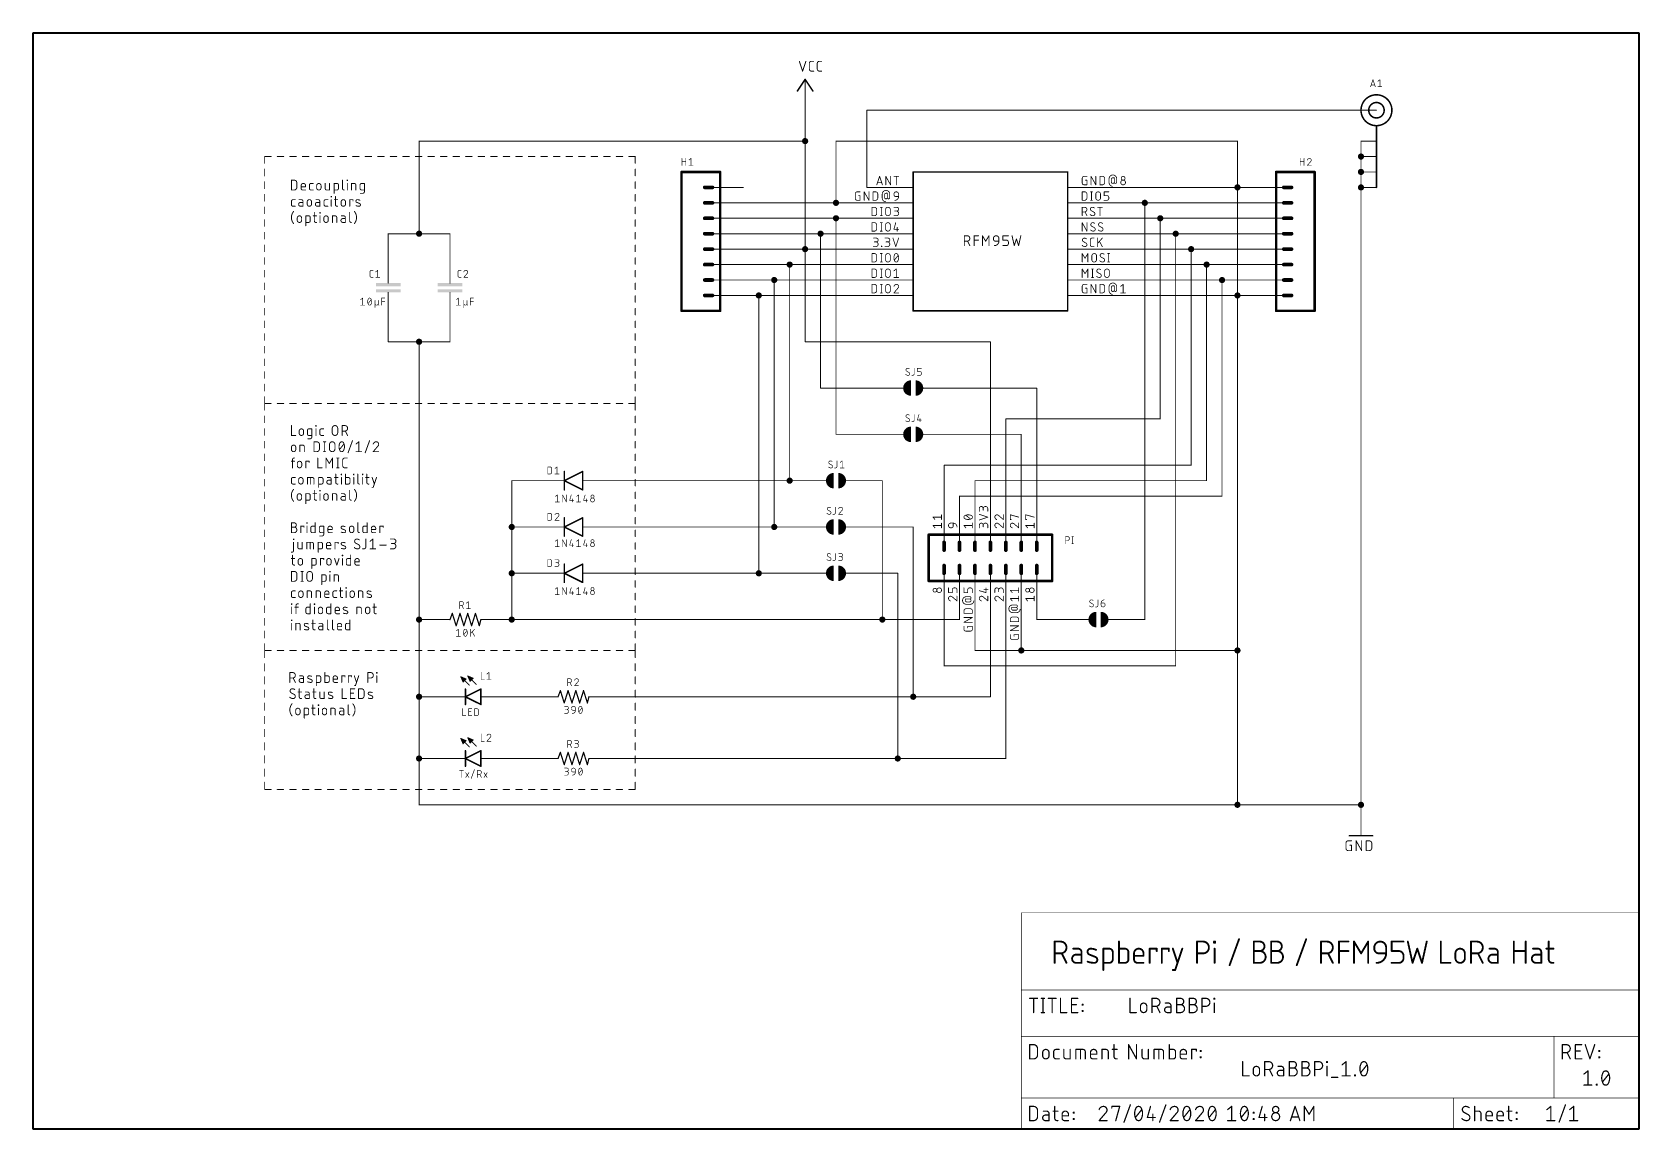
# Model space of a CAD drawing. Extents: x 0 to 264, y 0 to 180.
import ezdxf

# ---------------------------------------------------------------- set-up
doc = ezdxf.new("R2010")
doc.units = 0
for name, color, linetype in [('91', 122, 'CONTINUOUS'), ('94', 12, 'CONTINUOUS'), ('95', 251, 'CONTINUOUS'), ('96', 251, 'CONTINUOUS')]:
    doc.layers.add(name, color=color, linetype=linetype)

# ---------------------------------------------------------------- blocks, each defined once
blk = doc.blocks.new('RECT')
blk.add_solid([(-0.5, -0.5), (0.5, -0.5), (-0.5, 0.5), (0.5, 0.5)])

msp = doc.modelspace()

# ---------------------------------------------------------------- linework, layer by layer
at = {"layer": '91'}
for points, const_width in [([(127, 162.56), (127, 170.18)], 0.1524), ([(137.16, 154.94), (137.16, 167.64)], 0.1524), ([(137.16, 167.64), (215.9, 167.64)], 0.1524), ([(63.5, 147.32), (63.5, 162.56)], 0.1524), ([(127, 162.56), (63.5, 162.56)], 0.1524), ([(127, 144.78), (127, 162.56)], 0.1524), ([(198.12, 162.56), (132.08, 162.56)], 0.1524), ([(132.08, 162.56), (132.08, 152.4)], 0.1524), ([(198.12, 154.94), (198.12, 162.56)], 0.1524), ([(218.44, 162.56), (218.44, 160.02)], 0.1524), ([(218.44, 160.02), (218.44, 157.48)], 0.1524), ([(218.44, 157.48), (218.44, 154.94)], 0.1524), ([(139.7, 154.94), (137.16, 154.94)], 0.1524), ([(175.26, 154.94), (198.12, 154.94)], 0.1524), ([(198.12, 154.94), (198.12, 137.16)], 0.1524), ([(198.12, 154.94), (200.66, 154.94)], 0.1524), ([(218.44, 154.94), (218.44, 53.34)], 0.1524), ([(116.84, 152.4), (132.08, 152.4)], 0.1524), ([(132.08, 152.4), (139.7, 152.4)], 0.1524), ([(175.26, 152.4), (182.88, 152.4)], 0.1524), ([(182.88, 152.4), (182.88, 83.82)], 0.1524), ([(182.88, 152.4), (200.66, 152.4)], 0.1524), ([(116.84, 149.86), (132.08, 149.86)], 0.1524), ([(132.08, 149.86), (139.7, 149.86)], 0.1524), ([(132.08, 114.3), (132.08, 149.86)], 0.1524), ([(175.26, 149.86), (185.42, 149.86)], 0.1524), ([(185.42, 149.86), (185.42, 116.84)], 0.1524), ([(185.42, 149.86), (200.66, 149.86)], 0.1524), ([(63.5, 147.32), (58.42, 147.32)], 0.1524), ([(58.42, 147.32), (58.42, 142.24)], 0.1524), ([(68.58, 147.32), (63.5, 147.32)], 0.1524), ([(68.58, 147.32), (68.58, 142.24)], 0.1524), ([(116.84, 147.32), (129.54, 147.32)], 0.1524), ([(129.54, 147.32), (139.7, 147.32)], 0.1524), ([(129.54, 121.92), (129.54, 147.32)], 0.1524), ([(175.26, 147.32), (187.96, 147.32)], 0.1524), ([(187.96, 76.2), (187.96, 147.32)], 0.1524), ([(187.96, 147.32), (200.66, 147.32)], 0.1524), ([(116.84, 144.78), (127, 144.78)], 0.1524), ([(139.7, 144.78), (127, 144.78)], 0.1524), ([(127, 144.78), (127, 129.54)], 0.1524), ([(175.26, 144.78), (190.5, 144.78)], 0.1524), ([(190.5, 109.22), (190.5, 144.78)], 0.1524), ([(190.5, 144.78), (200.66, 144.78)], 0.1524), ([(116.84, 142.24), (124.46, 142.24)], 0.1524), ([(124.46, 142.24), (139.7, 142.24)], 0.1524), ([(124.46, 142.24), (124.46, 106.68)], 0.1524), ([(175.26, 142.24), (193.04, 142.24)], 0.1524), ([(193.04, 106.68), (193.04, 142.24)], 0.1524), ([(193.04, 142.24), (200.66, 142.24)], 0.1524), ([(116.84, 139.7), (121.92, 139.7)], 0.1524), ([(121.92, 139.7), (139.7, 139.7)], 0.1524), ([(121.92, 99.06), (121.92, 139.7)], 0.1524), ([(175.26, 139.7), (195.58, 139.7)], 0.1524), ([(195.58, 104.14), (195.58, 139.7)], 0.1524), ([(195.58, 139.7), (200.66, 139.7)], 0.1524), ([(116.84, 137.16), (119.38, 137.16)], 0.1524), ([(119.38, 137.16), (139.7, 137.16)], 0.1524), ([(119.38, 91.44), (119.38, 137.16)], 0.1524), ([(198.12, 137.16), (175.26, 137.16)], 0.1524), ([(198.12, 137.16), (198.12, 78.74)], 0.1524), ([(198.12, 137.16), (200.66, 137.16)], 0.1524), ([(58.42, 134.62), (58.42, 129.54)], 0.1524), ([(68.58, 134.62), (68.58, 129.54)], 0.1524), ([(58.42, 129.54), (63.5, 129.54)], 0.1524), ([(68.58, 129.54), (63.5, 129.54)], 0.1524), ([(63.5, 129.54), (63.5, 83.82)], 0.1524), ([(127, 129.54), (157.48, 129.54)], 0.1524), ([(157.48, 129.54), (157.48, 101.6)], 0.1524), ([(139.7, 121.92), (129.54, 121.92)], 0.1524), ([(165.1, 121.92), (149.86, 121.92)], 0.1524), ([(165.1, 101.6), (165.1, 121.92)], 0.1524), ([(185.42, 116.84), (160.02, 116.84)], 0.1524), ([(160.02, 101.6), (160.02, 116.84)], 0.1524), ([(139.7, 114.3), (132.08, 114.3)], 0.1524), ([(162.56, 114.3), (149.86, 114.3)], 0.1524), ([(162.56, 101.6), (162.56, 114.3)], 0.1524), ([(149.86, 109.22), (190.5, 109.22)], 0.1524), ([(149.86, 101.6), (149.86, 109.22)], 0.1524), ([(78.74, 106.68), (78.74, 99.06)], 0.1524), ([(84.74, 106.68), (78.74, 106.68)], 0.1524), ([(124.46, 106.68), (93.06, 106.68)], 0.1524), ([(127, 106.68), (124.46, 106.68)], 0.1524), ([(137.16, 106.68), (139.7, 106.68)], 0.1524), ([(139.7, 106.68), (139.7, 83.82)], 0.1524), ([(154.94, 106.68), (193.04, 106.68)], 0.1524), ([(154.94, 101.6), (154.94, 106.68)], 0.1524), ([(152.4, 104.14), (195.58, 104.14)], 0.1524), ([(152.4, 101.6), (152.4, 104.14)], 0.1524), ([(84.74, 99.06), (78.74, 99.06)], 0.1524), ([(78.74, 99.06), (78.74, 91.44)], 0.1524), ([(93.06, 99.06), (121.92, 99.06)], 0.1524), ([(127, 99.06), (121.92, 99.06)], 0.1524), ([(137.16, 99.06), (144.78, 99.06)], 0.1524), ([(144.78, 99.06), (144.78, 71.12)], 0.1524), ([(84.74, 91.44), (78.74, 91.44)], 0.1524), ([(78.74, 91.44), (78.74, 83.82)], 0.1524), ([(93.06, 91.44), (119.38, 91.44)], 0.1524), ([(127, 91.44), (119.38, 91.44)], 0.1524), ([(137.16, 91.44), (142.24, 91.44)], 0.1524), ([(142.24, 91.44), (142.24, 60.96)], 0.1524), ([(149.86, 86.36), (149.86, 76.2)], 0.1524), ([(152.4, 83.82), (152.4, 86.36)], 0.1524), ([(154.94, 86.36), (154.94, 78.74)], 0.1524), ([(157.48, 86.36), (157.48, 71.12)], 0.1524), ([(160.02, 86.36), (160.02, 60.96)], 0.1524), ([(162.56, 86.36), (162.56, 78.74)], 0.1524), ([(165.1, 86.36), (165.1, 83.82)], 0.1524), ([(66.04, 83.82), (63.5, 83.82)], 0.1524), ([(63.5, 83.82), (63.5, 60.96)], 0.1524), ([(76.2, 83.82), (78.74, 83.82)], 0.1524), ([(78.74, 83.82), (139.7, 83.82)], 0.1524), ([(139.7, 83.82), (152.4, 83.82)], 0.1524), ([(165.1, 83.82), (170.18, 83.82)], 0.1524), ([(180.34, 83.82), (182.88, 83.82)], 0.1524), ([(154.94, 78.74), (162.56, 78.74)], 0.1524), ([(162.56, 78.74), (198.12, 78.74)], 0.1524), ([(198.12, 78.74), (198.12, 53.34)], 0.1524), ([(149.86, 76.2), (187.96, 76.2)], 0.1524), ([(63.5, 60.96), (63.5, 71.12)], 0.1524), ([(63.5, 71.12), (68.58, 71.12)], 0.1524), ([(63.5, 71.12), (63.5, 53.34)], 0.1524), ([(76.2, 71.12), (83.82, 71.12)], 0.1524), ([(93.98, 71.12), (144.78, 71.12)], 0.1524), ([(144.78, 71.12), (157.48, 71.12)], 0.1524), ([(68.58, 60.96), (63.5, 60.96)], 0.1524), ([(76.2, 60.96), (83.82, 60.96)], 0.1524), ([(93.98, 60.96), (142.24, 60.96)], 0.1524), ([(160.02, 60.96), (142.24, 60.96)], 0.1524), ([(63.5, 53.34), (198.12, 53.34)], 0.1524), ([(198.12, 53.34), (218.44, 53.34)], 0.1524), ([(218.44, 53.34), (218.44, 50.8)], 0.1524), ([(168.0464, 27.3304), (168.0464, 30.8356)], 0.3048), ([(168.0464, 30.8356), (169.0201, 30.8356)], 0.3048), ([(171.8872, 29.6672), (171.1083, 29.6672)], 0.3048), ([(172.4714, 27.3304), (172.4714, 29.083)], 0.3048), ([(176.0522, 26.162), (176.0522, 29.6672)], 0.3048), ([(176.0522, 29.6672), (177.0259, 29.6672)], 0.3048), ([(177.6101, 29.083), (177.6101, 27.9146)], 0.3048), ([(178.624, 30.8356), (178.624, 27.3304)], 0.3048), ([(179.5976, 29.6672), (178.624, 29.6672)], 0.3048), ([(180.1818, 27.9146), (180.1818, 29.083)], 0.3048), ([(183.6713, 27.3304), (183.6713, 29.6672)], 0.3048), ([(183.6713, 29.6672), (184.8397, 29.6672)], 0.3048), ([(184.8397, 29.6672), (184.8397, 29.2777)], 0.3048), ([(185.6715, 27.3304), (185.6715, 29.6672)], 0.3048), ([(185.6715, 29.6672), (186.8399, 29.6672)], 0.3048), ([(186.8399, 29.6672), (186.8399, 29.2777)], 0.3048), ([(187.4846, 29.6672), (188.2636, 27.3304)], 0.3048), ([(187.8741, 26.162), (189.0425, 29.6672)], 0.3048), ([(191.4738, 27.3304), (191.4738, 30.8356)], 0.3048), ([(191.4738, 30.8356), (192.4475, 30.8356)], 0.3048), ([(194.2622, 30.6409), (194.2622, 30.8356)], 0.3048), ([(194.2622, 30.8356), (194.4569, 30.8356)], 0.3048), ([(194.4569, 30.6409), (194.2622, 30.6409)], 0.3048), ([(194.3596, 27.3304), (194.3596, 29.6672)], 0.3048), ([(194.4569, 30.8356), (194.4569, 30.6409)], 0.3048), ([(196.8191, 26.9409), (198.377, 31.2251)], 0.3048), ([(200.8083, 27.3304), (200.8083, 30.8356)], 0.3048), ([(200.8083, 30.8356), (201.782, 30.8356)], 0.3048), ([(200.8083, 29.2777), (201.782, 29.2777)], 0.3048), ([(203.6658, 27.3304), (203.6658, 30.8356)], 0.3048), ([(203.6658, 30.8356), (204.6395, 30.8356)], 0.3048), ([(203.6658, 29.2777), (204.6395, 29.2777)], 0.3048), ([(207.8681, 26.9409), (209.426, 31.2251)], 0.3048), ([(211.8614, 27.3304), (211.8614, 30.8356)], 0.3048), ([(211.8614, 30.8356), (212.835, 30.8356)], 0.3048), ([(214.8157, 27.3304), (214.8157, 30.8356)], 0.3048), ([(214.8157, 30.8356), (216.3736, 30.8356)], 0.3048), ([(214.8157, 29.2777), (216.3736, 29.2777)], 0.3048), ([(217.2894, 27.3304), (217.2894, 30.8356)], 0.3048), ([(217.2894, 30.8356), (218.4578, 28.8883)], 0.3048), ([(218.4578, 28.8883), (219.6262, 30.8356)], 0.3048), ([(219.6262, 30.8356), (219.6262, 27.3304)], 0.3048), ([(220.6274, 29.6672), (220.6274, 29.8619)], 0.3048), ([(222.5747, 29.8619), (222.5747, 28.8883)], 0.3048), ([(223.4849, 29.2777), (223.4849, 30.8356)], 0.3048), ([(223.4849, 30.8356), (225.4322, 30.8356)], 0.3048), ([(224.6533, 29.2777), (223.4849, 29.2777)], 0.3048), ([(226.1392, 30.8356), (226.9181, 27.3304)], 0.3048), ([(226.9181, 27.3304), (227.6971, 29.6672)], 0.3048), ([(227.6971, 29.6672), (228.476, 27.3304)], 0.3048), ([(228.476, 27.3304), (229.2549, 30.8356)], 0.3048), ([(231.5797, 30.8356), (231.5797, 27.3304)], 0.3048), ([(236.5311, 27.3304), (236.5311, 30.8356)], 0.3048), ([(236.5311, 30.8356), (237.5048, 30.8356)], 0.3048), ([(240.372, 29.6672), (239.593, 29.6672)], 0.3048), ([(240.9562, 27.3304), (240.9562, 29.083)], 0.3048), ([(243.5826, 27.3304), (243.5826, 30.8356)], 0.3048), ([(243.5826, 29.2777), (245.53, 29.2777)], 0.3048), ([(245.53, 30.8356), (245.53, 27.3304)], 0.3048), ([(247.5157, 29.6672), (246.7368, 29.6672)], 0.3048), ([(248.0999, 27.3304), (248.0999, 29.083)], 0.3048), ([(248.9293, 29.6672), (250.0977, 29.6672)], 0.3048), ([(249.3188, 30.8356), (249.3188, 27.9146)], 0.3048), ([(169.0201, 28.8883), (168.0464, 28.8883)], 0.3048), ([(169.9937, 27.3304), (169.2148, 28.8883)], 0.3048), ([(172.4714, 28.6935), (171.5951, 28.6935)], 0.3048), ([(171.5951, 27.3304), (172.4714, 27.3304)], 0.3048), ([(174.7487, 28.3041), (173.775, 28.6935)], 0.3048), ([(177.0259, 27.3304), (176.0522, 27.3304)], 0.3048), ([(178.624, 27.3304), (179.5976, 27.3304)], 0.3048), ([(181.1029, 27.9146), (181.1029, 28.8883)], 0.3048), ([(182.6608, 28.4988), (181.1029, 28.4988)], 0.3048), ([(182.6608, 27.3304), (181.6871, 27.3304)], 0.3048), ([(182.6608, 28.8883), (182.6608, 28.4988)], 0.3048), ([(192.4475, 28.8883), (191.4738, 28.8883)], 0.3048), ([(201.782, 27.3304), (200.8083, 27.3304)], 0.3048), ([(204.6395, 27.3304), (203.6658, 27.3304)], 0.3048), ([(212.835, 28.8883), (211.8614, 28.8883)], 0.3048), ([(213.8087, 27.3304), (213.0298, 28.8883)], 0.3048), ([(222.5747, 28.8883), (221.4063, 28.8883)], 0.3048), ([(223.4849, 27.3304), (224.6533, 27.3304)], 0.3048), ([(225.4322, 28.1093), (225.4322, 28.4988)], 0.3048), ([(231.5797, 27.3304), (233.1376, 27.3304)], 0.3048), ([(233.9666, 28.1093), (233.9666, 28.8883)], 0.3048), ([(235.5245, 28.8883), (235.5245, 28.1093)], 0.3048), ([(237.5048, 28.8883), (236.5311, 28.8883)], 0.3048), ([(238.4784, 27.3304), (237.6995, 28.8883)], 0.3048), ([(240.9562, 28.6935), (240.0799, 28.6935)], 0.3048), ([(240.0799, 27.3304), (240.9562, 27.3304)], 0.3048), ([(248.0999, 28.6935), (247.2236, 28.6935)], 0.3048), ([(247.2236, 27.3304), (248.0999, 27.3304)], 0.3048), ([(249.903, 27.3304), (250.0977, 27.3304)], 0.3048), ([(187.4846, 26.162), (187.8741, 26.162)], 0.3048), ([(198.9836, 11.0744), (198.9836, 8.7376)], 0.2032), ([(202.6065, 8.7376), (202.6065, 11.0744)], 0.2032), ([(202.6065, 11.0744), (203.2556, 11.0744)], 0.2032), ([(206.6515, 8.7376), (206.6515, 11.0744)], 0.2032), ([(206.6515, 11.0744), (207.3006, 11.0744)], 0.2032), ([(208.7393, 8.7376), (208.7393, 11.0744)], 0.2032), ([(208.7393, 11.0744), (209.3885, 11.0744)], 0.2032), ([(210.8272, 8.7376), (210.8272, 11.0744)], 0.2032), ([(210.8272, 11.0744), (211.4763, 11.0744)], 0.2032), ([(212.7886, 10.9446), (212.7886, 11.0744)], 0.2032), ([(212.7886, 11.0744), (212.9184, 11.0744)], 0.2032), ([(212.9184, 10.9446), (212.7886, 10.9446)], 0.2032), ([(212.9184, 11.0744), (212.9184, 10.9446)], 0.2032), ([(215.3362, 10.5551), (215.9853, 11.0744)], 0.2032), ([(215.9853, 11.0744), (215.9853, 8.7376)], 0.2032), ([(218.389, 9.2569), (219.4276, 10.5551)], 0.2032), ([(198.9836, 8.7376), (200.0222, 8.7376)], 0.2032), ([(200.7117, 9.2569), (200.7117, 9.7762)], 0.2032), ([(201.7503, 9.7762), (201.7503, 9.2569)], 0.2032), ([(203.2556, 9.7762), (202.6065, 9.7762)], 0.2032), ([(203.9047, 8.7376), (203.3855, 9.7762)], 0.2032), ([(205.3227, 10.2955), (204.8034, 10.2955)], 0.2032), ([(205.7121, 9.6464), (205.1279, 9.6464)], 0.2032), ([(205.1279, 8.7376), (205.7121, 8.7376)], 0.2032), ([(205.7121, 8.7376), (205.7121, 9.906)], 0.2032), ([(206.6515, 10.0358), (207.3006, 10.0358)], 0.2032), ([(207.3006, 8.7376), (206.6515, 8.7376)], 0.2032), ([(208.7393, 10.0358), (209.3885, 10.0358)], 0.2032), ([(209.3885, 8.7376), (208.7393, 8.7376)], 0.2032), ([(211.4763, 9.7762), (210.8272, 9.7762)], 0.2032), ([(212.8535, 8.7376), (212.8535, 10.2955)], 0.2032), ([(213.5869, 8.478), (214.6255, 8.478)], 0.2032), ([(215.3362, 8.7376), (216.6344, 8.7376)], 0.2032), ([(217.3819, 8.7376), (217.3819, 8.8674)], 0.2032), ([(217.3819, 8.8674), (217.5117, 8.8674)], 0.2032), ([(217.5117, 8.7376), (217.3819, 8.7376)], 0.2032), ([(217.5117, 8.8674), (217.5117, 8.7376)], 0.2032), ([(255.1176, 9.0311), (255.7667, 9.5504)], 0.2032), ([(255.7667, 9.5504), (255.7667, 7.2136)], 0.2032), ([(258.1704, 7.7329), (259.209, 9.0311)], 0.2032), ([(255.1176, 7.2136), (256.4158, 7.2136)], 0.2032), ([(257.1633, 7.2136), (257.1633, 7.3434)], 0.2032), ([(257.1633, 7.3434), (257.2931, 7.3434)], 0.2032), ([(257.2931, 7.2136), (257.1633, 7.2136)], 0.2032), ([(257.2931, 7.3434), (257.2931, 7.2136)], 0.2032)]:
    msp.add_lwpolyline(points, dxfattribs=dict(at, const_width=const_width))
for points, const_width in [([(127.0381, 170.18, 1), (126.9619, 170.18)], 0.0762), ([(137.1981, 167.64, 1), (137.1219, 167.64)], 0.0762), ([(137.16, 167.6781, 1), (137.16, 167.6019)], 0.0762), ([(215.9, 167.6019, 1), (215.9, 167.6781)], 0.0762), ([(63.5381, 162.56, 1), (63.4619, 162.56)], 0.0762), ([(63.5, 162.5981, 1), (63.5, 162.5219)], 0.0762), ([(127, 162.306, 1), (127, 162.814, 1), (127, 162.306)], 0.508), ([(127, 162.306, 1), (127, 162.814, 1), (127, 162.306)], 0.508), ([(127.0381, 162.56, 1), (126.9619, 162.56)], 0.0762), ([(126.9619, 162.56, 1), (127.0381, 162.56)], 0.0762), ([(127, 162.5219, 1), (127, 162.5981)], 0.0762), ([(132.08, 162.5981, 1), (132.08, 162.5219)], 0.0762), ([(132.1181, 162.56, 1), (132.0419, 162.56)], 0.0762), ([(198.1581, 162.56, 1), (198.0819, 162.56)], 0.0762), ([(198.12, 162.5219, 1), (198.12, 162.5981)], 0.0762), ([(218.4781, 162.56, 1), (218.4019, 162.56)], 0.0762), ([(218.44, 159.766, 1), (218.44, 160.274, 1), (218.44, 159.766)], 0.508), ([(218.4781, 160.02, 1), (218.4019, 160.02)], 0.0762), ([(218.4019, 160.02, 1), (218.4781, 160.02)], 0.0762), ([(218.44, 157.226, 1), (218.44, 157.734, 1), (218.44, 157.226)], 0.508), ([(218.4781, 157.48, 1), (218.4019, 157.48)], 0.0762), ([(218.4019, 157.48, 1), (218.4781, 157.48)], 0.0762), ([(137.16, 154.9781, 1), (137.16, 154.9019)], 0.0762), ([(137.1219, 154.94, 1), (137.1981, 154.94)], 0.0762), ([(139.7, 154.9019, 1), (139.7, 154.9781)], 0.0762), ([(175.26, 154.9781, 1), (175.26, 154.9019)], 0.0762), ([(198.12, 154.686, 1), (198.12, 155.194, 1), (198.12, 154.686)], 0.508), ([(198.1581, 154.94, 1), (198.0819, 154.94)], 0.0762), ([(198.12, 154.9781, 1), (198.12, 154.9019)], 0.0762), ([(198.0819, 154.94, 1), (198.1581, 154.94)], 0.0762), ([(198.12, 154.9019, 1), (198.12, 154.9781)], 0.0762), ([(200.66, 154.9019, 1), (200.66, 154.9781)], 0.0762), ([(218.44, 154.686, 1), (218.44, 155.194, 1), (218.44, 154.686)], 0.508), ([(218.4781, 154.94, 1), (218.4019, 154.94)], 0.0762), ([(218.4019, 154.94, 1), (218.4781, 154.94)], 0.0762), ([(116.84, 152.4381, 1), (116.84, 152.3619)], 0.0762), ([(132.08, 152.146, 1), (132.08, 152.654, 1), (132.08, 152.146)], 0.508), ([(132.08, 152.4381, 1), (132.08, 152.3619)], 0.0762), ([(132.0419, 152.4, 1), (132.1181, 152.4)], 0.0762), ([(132.08, 152.3619, 1), (132.08, 152.4381)], 0.0762), ([(139.7, 152.3619, 1), (139.7, 152.4381)], 0.0762), ([(175.26, 152.4381, 1), (175.26, 152.3619)], 0.0762), ([(182.88, 152.146, 1), (182.88, 152.654, 1), (182.88, 152.146)], 0.508), ([(182.9181, 152.4, 1), (182.8419, 152.4)], 0.0762), ([(182.88, 152.4381, 1), (182.88, 152.3619)], 0.0762), ([(182.88, 152.3619, 1), (182.88, 152.4381)], 0.0762), ([(200.66, 152.3619, 1), (200.66, 152.4381)], 0.0762), ([(116.84, 149.8981, 1), (116.84, 149.8219)], 0.0762), ([(132.08, 149.606, 1), (132.08, 150.114, 1), (132.08, 149.606)], 0.508), ([(132.08, 149.8981, 1), (132.08, 149.8219)], 0.0762), ([(132.1181, 149.86, 1), (132.0419, 149.86)], 0.0762), ([(132.08, 149.8219, 1), (132.08, 149.8981)], 0.0762), ([(139.7, 149.8219, 1), (139.7, 149.8981)], 0.0762), ([(175.26, 149.8981, 1), (175.26, 149.8219)], 0.0762), ([(185.42, 149.606, 1), (185.42, 150.114, 1), (185.42, 149.606)], 0.508), ([(185.4581, 149.86, 1), (185.3819, 149.86)], 0.0762), ([(185.42, 149.8981, 1), (185.42, 149.8219)], 0.0762), ([(185.42, 149.8219, 1), (185.42, 149.8981)], 0.0762), ([(200.66, 149.8219, 1), (200.66, 149.8981)], 0.0762), ([(58.42, 147.3581, 1), (58.42, 147.2819)], 0.0762), ([(58.4581, 147.32, 1), (58.3819, 147.32)], 0.0762), ([(63.5, 147.066, 1), (63.5, 147.574, 1), (63.5, 147.066)], 0.508), ([(63.5, 147.3581, 1), (63.5, 147.2819)], 0.0762), ([(63.4619, 147.32, 1), (63.5381, 147.32)], 0.0762), ([(63.5, 147.2819, 1), (63.5, 147.3581)], 0.0762), ([(68.6181, 147.32, 1), (68.5419, 147.32)], 0.0762), ([(68.58, 147.2819, 1), (68.58, 147.3581)], 0.0762), ([(116.84, 147.3581, 1), (116.84, 147.2819)], 0.0762), ([(129.54, 147.066, 1), (129.54, 147.574, 1), (129.54, 147.066)], 0.508), ([(129.54, 147.3581, 1), (129.54, 147.2819)], 0.0762), ([(129.5781, 147.32, 1), (129.5019, 147.32)], 0.0762), ([(129.54, 147.2819, 1), (129.54, 147.3581)], 0.0762), ([(139.7, 147.2819, 1), (139.7, 147.3581)], 0.0762), ([(175.26, 147.3581, 1), (175.26, 147.2819)], 0.0762), ([(187.96, 147.066, 1), (187.96, 147.574, 1), (187.96, 147.066)], 0.508), ([(187.9981, 147.32, 1), (187.9219, 147.32)], 0.0762), ([(187.96, 147.3581, 1), (187.96, 147.2819)], 0.0762), ([(187.96, 147.2819, 1), (187.96, 147.3581)], 0.0762), ([(200.66, 147.2819, 1), (200.66, 147.3581)], 0.0762), ([(116.84, 144.8181, 1), (116.84, 144.7419)], 0.0762), ([(127, 144.526, 1), (127, 145.034, 1), (127, 144.526)], 0.508), ([(127, 144.8181, 1), (127, 144.7419)], 0.0762), ([(127.0381, 144.78, 1), (126.9619, 144.78)], 0.0762), ([(126.9619, 144.78, 1), (127.0381, 144.78)], 0.0762), ([(127, 144.7419, 1), (127, 144.8181)], 0.0762), ([(139.7, 144.7419, 1), (139.7, 144.8181)], 0.0762), ([(175.26, 144.8181, 1), (175.26, 144.7419)], 0.0762), ([(190.5, 144.526, 1), (190.5, 145.034, 1), (190.5, 144.526)], 0.508), ([(190.5381, 144.78, 1), (190.4619, 144.78)], 0.0762), ([(190.5, 144.8181, 1), (190.5, 144.7419)], 0.0762), ([(190.5, 144.7419, 1), (190.5, 144.8181)], 0.0762), ([(200.66, 144.7419, 1), (200.66, 144.8181)], 0.0762), ([(58.3819, 142.24, 1), (58.4581, 142.24)], 0.0762), ([(68.5419, 142.24, 1), (68.6181, 142.24)], 0.0762), ([(116.84, 142.2781, 1), (116.84, 142.2019)], 0.0762), ([(121.92, 139.446, 1), (121.92, 139.954, 1), (121.92, 139.446)], 0.508), ([(124.46, 141.986, 1), (124.46, 142.494, 1), (124.46, 141.986)], 0.508), ([(124.46, 142.2781, 1), (124.46, 142.2019)], 0.0762), ([(124.4981, 142.24, 1), (124.4219, 142.24)], 0.0762), ([(124.46, 142.2019, 1), (124.46, 142.2781)], 0.0762), ([(139.7, 142.2019, 1), (139.7, 142.2781)], 0.0762), ([(175.26, 142.2781, 1), (175.26, 142.2019)], 0.0762), ([(193.04, 141.986, 1), (193.04, 142.494, 1), (193.04, 141.986)], 0.508), ([(193.0781, 142.24, 1), (193.0019, 142.24)], 0.0762), ([(193.04, 142.2781, 1), (193.04, 142.2019)], 0.0762), ([(193.04, 142.2019, 1), (193.04, 142.2781)], 0.0762), ([(195.58, 139.446, 1), (195.58, 139.954, 1), (195.58, 139.446)], 0.508), ([(200.66, 142.2019, 1), (200.66, 142.2781)], 0.0762), ([(116.84, 139.7381, 1), (116.84, 139.6619)], 0.0762), ([(119.38, 136.906, 1), (119.38, 137.414, 1), (119.38, 136.906)], 0.508), ([(121.92, 139.7381, 1), (121.92, 139.6619)], 0.0762), ([(121.9581, 139.7, 1), (121.8819, 139.7)], 0.0762), ([(121.92, 139.6619, 1), (121.92, 139.7381)], 0.0762), ([(139.7, 139.6619, 1), (139.7, 139.7381)], 0.0762), ([(175.26, 139.7381, 1), (175.26, 139.6619)], 0.0762), ([(195.6181, 139.7, 1), (195.5419, 139.7)], 0.0762), ([(195.58, 139.7381, 1), (195.58, 139.6619)], 0.0762), ([(195.58, 139.6619, 1), (195.58, 139.7381)], 0.0762), ([(198.12, 136.906, 1), (198.12, 137.414, 1), (198.12, 136.906)], 0.508), ([(200.66, 139.6619, 1), (200.66, 139.7381)], 0.0762), ([(116.84, 137.1981, 1), (116.84, 137.1219)], 0.0762), ([(119.38, 137.1981, 1), (119.38, 137.1219)], 0.0762), ([(119.4181, 137.16, 1), (119.3419, 137.16)], 0.0762), ([(119.38, 137.1219, 1), (119.38, 137.1981)], 0.0762), ([(139.7, 137.1219, 1), (139.7, 137.1981)], 0.0762), ([(175.26, 137.1981, 1), (175.26, 137.1219)], 0.0762), ([(198.1581, 137.16, 1), (198.0819, 137.16)], 0.0762), ([(198.12, 137.1981, 1), (198.12, 137.1219)], 0.0762), ([(198.0819, 137.16, 1), (198.1581, 137.16)], 0.0762), ([(198.12, 137.1219, 1), (198.12, 137.1981)], 0.0762), ([(200.66, 137.1219, 1), (200.66, 137.1981)], 0.0762), ([(58.4581, 134.62, 1), (58.3819, 134.62)], 0.0762), ([(68.6181, 134.62, 1), (68.5419, 134.62)], 0.0762), ([(58.42, 129.5781, 1), (58.42, 129.5019)], 0.0762), ([(63.5, 129.286, 1), (63.5, 129.794, 1), (63.5, 129.286)], 0.508), ([(63.5, 129.5781, 1), (63.5, 129.5019)], 0.0762), ([(63.5381, 129.54, 1), (63.4619, 129.54)], 0.0762), ([(63.5, 129.5019, 1), (63.5, 129.5781)], 0.0762), ([(68.58, 129.5019, 1), (68.58, 129.5781)], 0.0762), ([(127, 129.5781, 1), (127, 129.5019)], 0.0762), ([(157.5181, 129.54, 1), (157.4419, 129.54)], 0.0762), ([(157.48, 129.5019, 1), (157.48, 129.5781)], 0.0762), ([(58.3819, 129.54, 1), (58.4581, 129.54)], 0.0762), ([(68.5419, 129.54, 1), (68.6181, 129.54)], 0.0762), ([(126.9619, 129.54, 1), (127.0381, 129.54)], 0.0762), ([(129.54, 121.9581, 1), (129.54, 121.8819)], 0.0762), ([(129.5019, 121.92, 1), (129.5781, 121.92)], 0.0762), ([(139.7, 121.8819, 1), (139.7, 121.9581)], 0.0762), ([(149.86, 121.9581, 1), (149.86, 121.8819)], 0.0762), ([(165.1381, 121.92, 1), (165.0619, 121.92)], 0.0762), ([(165.1, 121.8819, 1), (165.1, 121.9581)], 0.0762), ([(160.02, 116.8781, 1), (160.02, 116.8019)], 0.0762), ([(160.0581, 116.84, 1), (159.9819, 116.84)], 0.0762), ([(185.3819, 116.84, 1), (185.4581, 116.84)], 0.0762), ([(185.42, 116.8019, 1), (185.42, 116.8781)], 0.0762), ([(132.08, 114.3381, 1), (132.08, 114.2619)], 0.0762), ([(132.0419, 114.3, 1), (132.1181, 114.3)], 0.0762), ([(139.7, 114.2619, 1), (139.7, 114.3381)], 0.0762), ([(149.86, 114.3381, 1), (149.86, 114.2619)], 0.0762), ([(162.5981, 114.3, 1), (162.5219, 114.3)], 0.0762), ([(162.56, 114.2619, 1), (162.56, 114.3381)], 0.0762), ([(149.86, 109.2581, 1), (149.86, 109.1819)], 0.0762), ([(149.8981, 109.22, 1), (149.8219, 109.22)], 0.0762), ([(190.4619, 109.22, 1), (190.5381, 109.22)], 0.0762), ([(190.5, 109.1819, 1), (190.5, 109.2581)], 0.0762), ([(78.7781, 106.68, 1), (78.7019, 106.68)], 0.0762), ([(78.74, 106.7181, 1), (78.74, 106.6419)], 0.0762), ([(84.74, 106.6419, 1), (84.74, 106.7181)], 0.0762), ([(93.06, 106.7181, 1), (93.06, 106.6419)], 0.0762), ([(124.46, 106.426, 1), (124.46, 106.934, 1), (124.46, 106.426)], 0.508), ([(124.46, 106.7181, 1), (124.46, 106.6419)], 0.0762), ([(124.4219, 106.68, 1), (124.4981, 106.68)], 0.0762), ([(124.46, 106.6419, 1), (124.46, 106.7181)], 0.0762), ([(127, 106.6419, 1), (127, 106.7181)], 0.0762), ([(137.16, 106.7181, 1), (137.16, 106.6419)], 0.0762), ([(139.7381, 106.68, 1), (139.6619, 106.68)], 0.0762), ([(139.7, 106.6419, 1), (139.7, 106.7181)], 0.0762), ([(154.94, 106.7181, 1), (154.94, 106.6419)], 0.0762), ([(154.9781, 106.68, 1), (154.9019, 106.68)], 0.0762), ([(193.0019, 106.68, 1), (193.0781, 106.68)], 0.0762), ([(193.04, 106.6419, 1), (193.04, 106.7181)], 0.0762), ([(152.4, 104.1781, 1), (152.4, 104.1019)], 0.0762), ([(152.4381, 104.14, 1), (152.3619, 104.14)], 0.0762), ([(195.5419, 104.14, 1), (195.6181, 104.14)], 0.0762), ([(195.58, 104.1019, 1), (195.58, 104.1781)], 0.0762), ([(149.8219, 101.6, 1), (149.8981, 101.6)], 0.0762), ([(152.3619, 101.6, 1), (152.4381, 101.6)], 0.0762), ([(154.9019, 101.6, 1), (154.9781, 101.6)], 0.0762), ([(157.4419, 101.6, 1), (157.5181, 101.6)], 0.0762), ([(159.9819, 101.6, 1), (160.0581, 101.6)], 0.0762), ([(162.5219, 101.6, 1), (162.5981, 101.6)], 0.0762), ([(165.0619, 101.6, 1), (165.1381, 101.6)], 0.0762), ([(78.74, 98.806, 1), (78.74, 99.314, 1), (78.74, 98.806)], 0.508), ([(78.74, 99.0981, 1), (78.74, 99.0219)], 0.0762), ([(78.7781, 99.06, 1), (78.7019, 99.06)], 0.0762), ([(78.7019, 99.06, 1), (78.7781, 99.06)], 0.0762), ([(84.74, 99.0219, 1), (84.74, 99.0981)], 0.0762), ([(93.06, 99.0981, 1), (93.06, 99.0219)], 0.0762), ([(121.92, 98.806, 1), (121.92, 99.314, 1), (121.92, 98.806)], 0.508), ([(121.92, 99.0981, 1), (121.92, 99.0219)], 0.0762), ([(121.8819, 99.06, 1), (121.9581, 99.06)], 0.0762), ([(121.92, 99.0219, 1), (121.92, 99.0981)], 0.0762), ([(127, 99.0219, 1), (127, 99.0981)], 0.0762), ([(137.16, 99.0981, 1), (137.16, 99.0219)], 0.0762), ([(144.8181, 99.06, 1), (144.7419, 99.06)], 0.0762), ([(144.78, 99.0219, 1), (144.78, 99.0981)], 0.0762), ([(78.74, 91.186, 1), (78.74, 91.694, 1), (78.74, 91.186)], 0.508), ([(78.74, 91.4781, 1), (78.74, 91.4019)], 0.0762), ([(78.7781, 91.44, 1), (78.7019, 91.44)], 0.0762), ([(78.7019, 91.44, 1), (78.7781, 91.44)], 0.0762), ([(84.74, 91.4019, 1), (84.74, 91.4781)], 0.0762), ([(93.06, 91.4781, 1), (93.06, 91.4019)], 0.0762), ([(119.38, 91.186, 1), (119.38, 91.694, 1), (119.38, 91.186)], 0.508), ([(119.38, 91.4781, 1), (119.38, 91.4019)], 0.0762), ([(119.3419, 91.44, 1), (119.4181, 91.44)], 0.0762), ([(119.38, 91.4019, 1), (119.38, 91.4781)], 0.0762), ([(127, 91.4019, 1), (127, 91.4781)], 0.0762), ([(137.16, 91.4781, 1), (137.16, 91.4019)], 0.0762), ([(142.2781, 91.44, 1), (142.2019, 91.44)], 0.0762), ([(142.24, 91.4019, 1), (142.24, 91.4781)], 0.0762), ([(149.8981, 86.36, 1), (149.8219, 86.36)], 0.0762), ([(152.4381, 86.36, 1), (152.3619, 86.36)], 0.0762), ([(154.9781, 86.36, 1), (154.9019, 86.36)], 0.0762), ([(157.5181, 86.36, 1), (157.4419, 86.36)], 0.0762), ([(160.0581, 86.36, 1), (159.9819, 86.36)], 0.0762), ([(162.5981, 86.36, 1), (162.5219, 86.36)], 0.0762), ([(165.1381, 86.36, 1), (165.0619, 86.36)], 0.0762), ([(63.5, 83.566, 1), (63.5, 84.074, 1), (63.5, 83.566)], 0.508), ([(63.5, 83.8581, 1), (63.5, 83.7819)], 0.0762), ([(63.5381, 83.82, 1), (63.4619, 83.82)], 0.0762), ([(63.4619, 83.82, 1), (63.5381, 83.82)], 0.0762), ([(66.04, 83.7819, 1), (66.04, 83.8581)], 0.0762), ([(76.2, 83.8581, 1), (76.2, 83.7819)], 0.0762), ([(78.74, 83.566, 1), (78.74, 84.074, 1), (78.74, 83.566)], 0.508), ([(78.74, 83.8581, 1), (78.74, 83.7819)], 0.0762), ([(78.7019, 83.82, 1), (78.7781, 83.82)], 0.0762), ([(78.74, 83.7819, 1), (78.74, 83.8581)], 0.0762), ([(139.7, 83.566, 1), (139.7, 84.074, 1), (139.7, 83.566)], 0.508), ([(139.7, 83.8581, 1), (139.7, 83.7819)], 0.0762), ([(139.6619, 83.82, 1), (139.7381, 83.82)], 0.0762), ([(139.7, 83.7819, 1), (139.7, 83.8581)], 0.0762), ([(152.3619, 83.82, 1), (152.4381, 83.82)], 0.0762), ([(152.4, 83.7819, 1), (152.4, 83.8581)], 0.0762), ([(165.1, 83.8581, 1), (165.1, 83.7819)], 0.0762), ([(165.0619, 83.82, 1), (165.1381, 83.82)], 0.0762), ([(170.18, 83.7819, 1), (170.18, 83.8581)], 0.0762), ([(180.34, 83.8581, 1), (180.34, 83.7819)], 0.0762), ([(182.8419, 83.82, 1), (182.9181, 83.82)], 0.0762), ([(182.88, 83.7819, 1), (182.88, 83.8581)], 0.0762), ([(154.94, 78.7781, 1), (154.94, 78.7019)], 0.0762), ([(154.9019, 78.74, 1), (154.9781, 78.74)], 0.0762), ([(162.56, 78.486, 1), (162.56, 78.994, 1), (162.56, 78.486)], 0.508), ([(162.56, 78.7781, 1), (162.56, 78.7019)], 0.0762), ([(162.5219, 78.74, 1), (162.5981, 78.74)], 0.0762), ([(162.56, 78.7019, 1), (162.56, 78.7781)], 0.0762), ([(198.12, 78.486, 1), (198.12, 78.994, 1), (198.12, 78.486)], 0.508), ([(198.1581, 78.74, 1), (198.0819, 78.74)], 0.0762), ([(198.0819, 78.74, 1), (198.1581, 78.74)], 0.0762), ([(198.12, 78.7019, 1), (198.12, 78.7781)], 0.0762), ([(149.86, 76.2381, 1), (149.86, 76.1619)], 0.0762), ([(149.8219, 76.2, 1), (149.8981, 76.2)], 0.0762), ([(187.9219, 76.2, 1), (187.9981, 76.2)], 0.0762), ([(187.96, 76.1619, 1), (187.96, 76.2381)], 0.0762), ([(63.5, 70.866, 1), (63.5, 71.374, 1), (63.5, 70.866)], 0.508), ([(144.78, 70.866, 1), (144.78, 71.374, 1), (144.78, 70.866)], 0.508), ([(63.5381, 71.12, 1), (63.4619, 71.12)], 0.0762), ([(63.5, 71.1581, 1), (63.5, 71.0819)], 0.0762), ([(63.5381, 71.12, 1), (63.4619, 71.12)], 0.0762), ([(68.58, 71.0819, 1), (68.58, 71.1581)], 0.0762), ([(76.2, 71.1581, 1), (76.2, 71.0819)], 0.0762), ([(83.82, 71.0819, 1), (83.82, 71.1581)], 0.0762), ([(93.98, 71.1581, 1), (93.98, 71.0819)], 0.0762), ([(144.78, 71.1581, 1), (144.78, 71.0819)], 0.0762), ([(144.7419, 71.12, 1), (144.8181, 71.12)], 0.0762), ([(144.78, 71.0819, 1), (144.78, 71.1581)], 0.0762), ([(157.4419, 71.12, 1), (157.5181, 71.12)], 0.0762), ([(157.48, 71.0819, 1), (157.48, 71.1581)], 0.0762), ([(63.5, 60.706, 1), (63.5, 61.214, 1), (63.5, 60.706)], 0.508), ([(63.5, 60.9981, 1), (63.5, 60.9219)], 0.0762), ([(63.4619, 60.96, 1), (63.5381, 60.96)], 0.0762), ([(63.4619, 60.96, 1), (63.5381, 60.96)], 0.0762), ([(68.58, 60.9219, 1), (68.58, 60.9981)], 0.0762), ([(76.2, 60.9981, 1), (76.2, 60.9219)], 0.0762), ([(83.82, 60.9219, 1), (83.82, 60.9981)], 0.0762), ([(93.98, 60.9981, 1), (93.98, 60.9219)], 0.0762), ([(142.24, 60.706, 1), (142.24, 61.214, 1), (142.24, 60.706)], 0.508), ([(142.24, 60.9981, 1), (142.24, 60.9219)], 0.0762), ([(142.2019, 60.96, 1), (142.2781, 60.96)], 0.0762), ([(142.24, 60.9219, 1), (142.24, 60.9981)], 0.0762), ([(159.9819, 60.96, 1), (160.0581, 60.96)], 0.0762), ([(160.02, 60.9219, 1), (160.02, 60.9981)], 0.0762), ([(63.5, 53.3781, 1), (63.5, 53.3019)], 0.0762), ([(63.4619, 53.34, 1), (63.5381, 53.34)], 0.0762), ([(198.12, 53.086, 1), (198.12, 53.594, 1), (198.12, 53.086)], 0.508), ([(198.12, 53.3781, 1), (198.12, 53.3019)], 0.0762), ([(198.0819, 53.34, 1), (198.1581, 53.34)], 0.0762), ([(198.12, 53.3019, 1), (198.12, 53.3781)], 0.0762), ([(218.44, 53.086, 1), (218.44, 53.594, 1), (218.44, 53.086)], 0.508), ([(218.4781, 53.34, 1), (218.4019, 53.34)], 0.0762), ([(218.4019, 53.34, 1), (218.4781, 53.34)], 0.0762), ([(218.44, 53.3019, 1), (218.44, 53.3781)], 0.0762), ([(218.4019, 50.8, 1), (218.4781, 50.8)], 0.0762), ([(168.1226, 30.8356, 1), (167.9702, 30.8356)], 0.1524), ([(168.0464, 30.9118, 1), (168.0464, 30.7594)], 0.1524), ([(169.0201, 28.8883, 1), (169.0201, 30.8356)], 0.3048), ([(169.0201, 30.9118, 1), (169.0201, 30.7594)], 0.1524), ([(169.0201, 30.7594, 1), (169.0201, 30.9118)], 0.1524), ([(171.1083, 29.7434, 1), (171.1083, 29.591)], 0.1524), ([(172.4714, 29.083, 0.4142), (171.8872, 29.6672)], 0.3048), ([(171.8872, 29.7434, 1), (171.8872, 29.591)], 0.1524), ([(171.8872, 29.591, 1), (171.8872, 29.7434)], 0.1524), ([(172.5476, 29.083, 1), (172.3952, 29.083)], 0.1524), ([(172.3952, 29.083, 1), (172.5476, 29.083)], 0.1524), ([(173.9697, 29.6672, 0.8318), (173.775, 28.6935)], 0.3048), ([(174.846, 29.4725, 0.1025), (173.9697, 29.6672)], 0.3048), ([(173.9708, 29.7434, 1), (173.9686, 29.591)], 0.1524), ([(173.9686, 29.591, 1), (173.9708, 29.7434)], 0.1524), ([(174.8148, 29.403, 1), (174.8773, 29.5419)], 0.1524), ([(176.1284, 29.6672, 1), (175.976, 29.6672)], 0.1524), ([(176.0522, 29.7434, 1), (176.0522, 29.591)], 0.1524), ([(177.6101, 29.083, 0.4142), (177.0259, 29.6672)], 0.3048), ([(177.0259, 29.7434, 1), (177.0259, 29.591)], 0.1524), ([(177.0259, 29.591, 1), (177.0259, 29.7434)], 0.1524), ([(177.6863, 29.083, 1), (177.5339, 29.083)], 0.1524), ([(177.5339, 29.083, 1), (177.6863, 29.083)], 0.1524), ([(178.7002, 30.8356, 1), (178.5478, 30.8356)], 0.1524), ([(178.624, 29.7434, 1), (178.624, 29.591)], 0.1524), ([(180.1818, 29.083, 0.4142), (179.5976, 29.6672)], 0.3048), ([(179.5976, 29.7434, 1), (179.5976, 29.591)], 0.1524), ([(179.5976, 29.591, 1), (179.5976, 29.7434)], 0.1524), ([(180.258, 29.083, 1), (180.1056, 29.083)], 0.1524), ([(180.1056, 29.083, 1), (180.258, 29.083)], 0.1524), ([(182.6608, 28.8883, 1), (181.1029, 28.8883)], 0.3048), ([(183.7475, 29.6672, 1), (183.5951, 29.6672)], 0.1524), ([(183.6713, 29.7434, 1), (183.6713, 29.591)], 0.1524), ([(184.9159, 29.6672, 1), (184.7635, 29.6672)], 0.1524), ([(184.7635, 29.2777, 1), (184.9159, 29.2777)], 0.1524), ([(184.8397, 29.591, 1), (184.8397, 29.7434)], 0.1524), ([(185.7477, 29.6672, 1), (185.5953, 29.6672)], 0.1524), ([(185.6715, 29.7434, 1), (185.6715, 29.591)], 0.1524), ([(186.9161, 29.6672, 1), (186.7637, 29.6672)], 0.1524), ([(186.7637, 29.2777, 1), (186.9161, 29.2777)], 0.1524), ([(186.8399, 29.591, 1), (186.8399, 29.7434)], 0.1524), ([(187.5569, 29.6913, 1), (187.4123, 29.6431)], 0.1524), ([(189.1148, 29.6431, 1), (188.9702, 29.6913)], 0.1524), ([(191.55, 30.8356, 1), (191.3976, 30.8356)], 0.1524), ([(191.4738, 30.9118, 1), (191.4738, 30.7594)], 0.1524), ([(192.4475, 28.8883, 1), (192.4475, 30.8356)], 0.3048), ([(192.4475, 30.9118, 1), (192.4475, 30.7594)], 0.1524), ([(192.4475, 30.7594, 1), (192.4475, 30.9118)], 0.1524), ([(194.3384, 30.8356, 1), (194.186, 30.8356)], 0.1524), ([(194.2622, 30.9118, 1), (194.2622, 30.7594)], 0.1524), ([(194.2622, 30.7171, 1), (194.2622, 30.5647)], 0.1524), ([(194.186, 30.6409, 1), (194.3384, 30.6409)], 0.1524), ([(194.4358, 29.6672, 1), (194.2834, 29.6672)], 0.1524), ([(194.5331, 30.8356, 1), (194.3807, 30.8356)], 0.1524), ([(194.3807, 30.6409, 1), (194.5331, 30.6409)], 0.1524), ([(194.4569, 30.7594, 1), (194.4569, 30.9118)], 0.1524), ([(194.4569, 30.5647, 1), (194.4569, 30.7171)], 0.1524), ([(198.4486, 31.199, 1), (198.3054, 31.2511)], 0.1524), ([(200.8845, 30.8356, 1), (200.7321, 30.8356)], 0.1524), ([(200.8083, 30.9118, 1), (200.8083, 30.7594)], 0.1524), ([(200.8083, 29.3539, 1), (200.8083, 29.2015)], 0.1524), ([(201.782, 29.2777, 1), (201.782, 30.8356)], 0.3048), ([(201.782, 30.9118, 1), (201.782, 30.7594)], 0.1524), ([(201.782, 27.3304, 1), (201.782, 29.2777)], 0.3048), ([(201.782, 29.3539, 1), (201.782, 29.2015)], 0.1524), ([(201.782, 29.3539, 1), (201.782, 29.2015)], 0.1524), ([(201.782, 30.7594, 1), (201.782, 30.9118)], 0.1524), ([(201.782, 29.2015, 1), (201.782, 29.3539)], 0.1524), ([(203.742, 30.8356, 1), (203.5896, 30.8356)], 0.1524), ([(203.6658, 30.9118, 1), (203.6658, 30.7594)], 0.1524), ([(203.6658, 29.3539, 1), (203.6658, 29.2015)], 0.1524), ([(204.6395, 29.2777, 1), (204.6395, 30.8356)], 0.3048), ([(204.6395, 30.9118, 1), (204.6395, 30.7594)], 0.1524), ([(204.6395, 27.3304, 1), (204.6395, 29.2777)], 0.3048), ([(204.6395, 29.3539, 1), (204.6395, 29.2015)], 0.1524), ([(204.6395, 29.3539, 1), (204.6395, 29.2015)], 0.1524), ([(204.6395, 30.7594, 1), (204.6395, 30.9118)], 0.1524), ([(204.6395, 29.2015, 1), (204.6395, 29.3539)], 0.1524), ([(209.4976, 31.199, 1), (209.3544, 31.2511)], 0.1524), ([(211.9376, 30.8356, 1), (211.7852, 30.8356)], 0.1524), ([(211.8614, 30.9118, 1), (211.8614, 30.7594)], 0.1524), ([(212.835, 28.8883, 1), (212.835, 30.8356)], 0.3048), ([(212.835, 30.9118, 1), (212.835, 30.7594)], 0.1524), ([(212.835, 30.7594, 1), (212.835, 30.9118)], 0.1524), ([(214.8919, 30.8356, 1), (214.7395, 30.8356)], 0.1524), ([(214.8157, 30.9118, 1), (214.8157, 30.7594)], 0.1524), ([(214.8157, 29.3539, 1), (214.8157, 29.2015)], 0.1524), ([(216.3736, 30.7594, 1), (216.3736, 30.9118)], 0.1524), ([(216.3736, 29.2015, 1), (216.3736, 29.3539)], 0.1524), ([(217.3656, 30.8356, 1), (217.2132, 30.8356)], 0.1524), ([(217.3548, 30.8748, 1), (217.2241, 30.7964)], 0.1524), ([(219.7024, 30.8356, 1), (219.55, 30.8356)], 0.1524), ([(219.6916, 30.7964, 1), (219.5609, 30.8748)], 0.1524), ([(222.5747, 29.8619, 1), (220.6274, 29.8619)], 0.3048), ([(220.7036, 29.8619, 1), (220.5512, 29.8619)], 0.1524), ([(220.5512, 29.8619, 1), (220.7036, 29.8619)], 0.1524), ([(220.6274, 29.6672, 0.4142), (221.4063, 28.8883)], 0.3048), ([(220.7036, 29.6672, 1), (220.5512, 29.6672)], 0.1524), ([(220.5512, 29.6672, 1), (220.7036, 29.6672)], 0.1524), ([(222.6509, 29.8619, 1), (222.4985, 29.8619)], 0.1524), ([(222.4985, 29.8619, 1), (222.6509, 29.8619)], 0.1524), ([(223.5611, 30.8356, 1), (223.4087, 30.8356)], 0.1524), ([(223.4849, 30.9118, 1), (223.4849, 30.7594)], 0.1524), ([(223.4849, 29.3539, 1), (223.4849, 29.2015)], 0.1524), ([(223.4087, 29.2777, 1), (223.5611, 29.2777)], 0.1524), ([(225.4322, 28.4988, 0.4142), (224.6533, 29.2777)], 0.3048), ([(224.6533, 29.3539, 1), (224.6533, 29.2015)], 0.1524), ([(224.6533, 29.2015, 1), (224.6533, 29.3539)], 0.1524), ([(225.4322, 30.7594, 1), (225.4322, 30.9118)], 0.1524), ([(226.2136, 30.8521, 1), (226.0648, 30.8191)], 0.1524), ([(227.7693, 29.6913, 1), (227.6248, 29.6431)], 0.1524), ([(227.7693, 29.6431, 1), (227.6248, 29.6913)], 0.1524), ([(229.3293, 30.8191, 1), (229.1805, 30.8521)], 0.1524), ([(231.6559, 30.8356, 1), (231.5035, 30.8356)], 0.1524), ([(235.5245, 28.8883, 1), (233.9666, 28.8883)], 0.3048), ([(236.6073, 30.8356, 1), (236.4549, 30.8356)], 0.1524), ([(236.5311, 30.9118, 1), (236.5311, 30.7594)], 0.1524), ([(237.5048, 28.8883, 1), (237.5048, 30.8356)], 0.3048), ([(237.5048, 30.9118, 1), (237.5048, 30.7594)], 0.1524), ([(237.5048, 30.7594, 1), (237.5048, 30.9118)], 0.1524), ([(239.593, 29.7434, 1), (239.593, 29.591)], 0.1524), ([(240.9562, 29.083, 0.4142), (240.372, 29.6672)], 0.3048), ([(240.372, 29.7434, 1), (240.372, 29.591)], 0.1524), ([(240.372, 29.591, 1), (240.372, 29.7434)], 0.1524), ([(241.0324, 29.083, 1), (240.88, 29.083)], 0.1524), ([(240.88, 29.083, 1), (241.0324, 29.083)], 0.1524), ([(243.6588, 30.8356, 1), (243.5064, 30.8356)], 0.1524), ([(243.5826, 29.3539, 1), (243.5826, 29.2015)], 0.1524), ([(245.6062, 30.8356, 1), (245.4538, 30.8356)], 0.1524), ([(245.53, 29.2015, 1), (245.53, 29.3539)], 0.1524), ([(246.7368, 29.7434, 1), (246.7368, 29.591)], 0.1524), ([(248.0999, 29.083, 0.4142), (247.5157, 29.6672)], 0.3048), ([(247.5157, 29.7434, 1), (247.5157, 29.591)], 0.1524), ([(247.5157, 29.591, 1), (247.5157, 29.7434)], 0.1524), ([(248.1761, 29.083, 1), (248.0237, 29.083)], 0.1524), ([(248.0237, 29.083, 1), (248.1761, 29.083)], 0.1524), ([(248.9293, 29.7434, 1), (248.9293, 29.591)], 0.1524), ([(249.395, 30.8356, 1), (249.2426, 30.8356)], 0.1524), ([(250.0977, 29.591, 1), (250.0977, 29.7434)], 0.1524), ([(168.0464, 28.9645, 1), (168.0464, 28.8121)], 0.1524), ([(167.9702, 27.3304, 1), (168.1226, 27.3304)], 0.1524), ([(169.0201, 28.9645, 1), (169.0201, 28.8121)], 0.1524), ([(169.0201, 28.8121, 1), (169.0201, 28.9645)], 0.1524), ([(169.283, 28.9223, 1), (169.1466, 28.8542)], 0.1524), ([(169.9256, 27.2963, 1), (170.0619, 27.3645)], 0.1524), ([(171.5951, 28.6935, 1), (171.5951, 27.3304)], 0.3048), ([(171.5951, 28.7697, 1), (171.5951, 28.6173)], 0.1524), ([(171.5951, 27.4066, 1), (171.5951, 27.2542)], 0.1524), ([(171.5951, 28.6173, 1), (171.5951, 28.7697)], 0.1524), ([(171.5951, 27.2542, 1), (171.5951, 27.4066)], 0.1524), ([(172.3952, 27.3304, 1), (172.5476, 27.3304)], 0.1524), ([(172.4714, 28.6173, 1), (172.4714, 28.7697)], 0.1524), ([(172.4714, 27.2542, 1), (172.4714, 27.4066)], 0.1524), ([(173.4829, 27.5251, 0.083), (174.5539, 27.3304)], 0.3048), ([(173.5087, 27.5968, 1), (173.4571, 27.4534)], 0.1524), ([(173.8033, 28.7643, 1), (173.7467, 28.6228)], 0.1524), ([(173.7467, 28.6228, 1), (173.8033, 28.7643)], 0.1524), ([(174.5539, 27.3304, 0.8318), (174.7487, 28.3041)], 0.3048), ([(174.555, 27.4066, 1), (174.5528, 27.2542)], 0.1524), ([(174.5528, 27.2542, 1), (174.555, 27.4066)], 0.1524), ([(174.777, 28.3748, 1), (174.7204, 28.2333)], 0.1524), ([(174.7204, 28.2333, 1), (174.777, 28.3748)], 0.1524), ([(176.0522, 27.4066, 1), (176.0522, 27.2542)], 0.1524), ([(177.0259, 27.3304, 0.4142), (177.6101, 27.9146)], 0.3048), ([(177.0259, 27.4066, 1), (177.0259, 27.2542)], 0.1524), ([(177.0259, 27.2542, 1), (177.0259, 27.4066)], 0.1524), ([(177.6863, 27.9146, 1), (177.5339, 27.9146)], 0.1524), ([(177.5339, 27.9146, 1), (177.6863, 27.9146)], 0.1524), ([(178.624, 27.4066, 1), (178.624, 27.2542)], 0.1524), ([(178.5478, 27.3304, 1), (178.7002, 27.3304)], 0.1524), ([(179.5976, 27.3304, 0.4142), (180.1818, 27.9146)], 0.3048), ([(179.5976, 27.4066, 1), (179.5976, 27.2542)], 0.1524), ([(179.5976, 27.2542, 1), (179.5976, 27.4066)], 0.1524), ([(180.258, 27.9146, 1), (180.1056, 27.9146)], 0.1524), ([(180.1056, 27.9146, 1), (180.258, 27.9146)], 0.1524), ([(181.1791, 28.8883, 1), (181.0267, 28.8883)], 0.1524), ([(181.0267, 28.8883, 1), (181.1791, 28.8883)], 0.1524), ([(181.1029, 28.575, 1), (181.1029, 28.4226)], 0.1524), ([(181.1029, 27.9146, 0.4142), (181.6871, 27.3304)], 0.3048), ([(181.1791, 27.9146, 1), (181.0267, 27.9146)], 0.1524), ([(181.0267, 27.9146, 1), (181.1791, 27.9146)], 0.1524), ([(181.6871, 27.4066, 1), (181.6871, 27.2542)], 0.1524), ([(181.6871, 27.2542, 1), (181.6871, 27.4066)], 0.1524), ([(182.737, 28.8883, 1), (182.5846, 28.8883)], 0.1524), ([(182.5846, 28.8883, 1), (182.737, 28.8883)], 0.1524), ([(182.5846, 28.4988, 1), (182.737, 28.4988)], 0.1524), ([(182.6608, 28.4226, 1), (182.6608, 28.575)], 0.1524), ([(182.6608, 27.2542, 1), (182.6608, 27.4066)], 0.1524), ([(183.5951, 27.3304, 1), (183.7475, 27.3304)], 0.1524), ([(185.5953, 27.3304, 1), (185.7477, 27.3304)], 0.1524), ([(188.1913, 27.3063, 1), (188.3359, 27.3545)], 0.1524), ([(191.4738, 28.9645, 1), (191.4738, 28.8121)], 0.1524), ([(191.3976, 27.3304, 1), (191.55, 27.3304)], 0.1524), ([(192.4475, 28.9645, 1), (192.4475, 28.8121)], 0.1524), ([(192.4475, 28.8121, 1), (192.4475, 28.9645)], 0.1524), ([(194.2834, 27.3304, 1), (194.4358, 27.3304)], 0.1524), ([(196.7475, 26.967, 1), (196.8907, 26.9149)], 0.1524), ([(200.8083, 27.4066, 1), (200.8083, 27.2542)], 0.1524), ([(200.7321, 27.3304, 1), (200.8845, 27.3304)], 0.1524), ([(201.782, 27.4066, 1), (201.782, 27.2542)], 0.1524), ([(201.782, 27.2542, 1), (201.782, 27.4066)], 0.1524), ([(203.6658, 27.4066, 1), (203.6658, 27.2542)], 0.1524), ([(203.5896, 27.3304, 1), (203.742, 27.3304)], 0.1524), ([(204.6395, 27.4066, 1), (204.6395, 27.2542)], 0.1524), ([(204.6395, 27.2542, 1), (204.6395, 27.4066)], 0.1524), ([(207.7965, 26.967, 1), (207.9397, 26.9149)], 0.1524), ([(211.8614, 28.9645, 1), (211.8614, 28.8121)], 0.1524), ([(211.7852, 27.3304, 1), (211.9376, 27.3304)], 0.1524), ([(212.835, 28.9645, 1), (212.835, 28.8121)], 0.1524), ([(212.835, 28.8121, 1), (212.835, 28.9645)], 0.1524), ([(213.0979, 28.9223, 1), (212.9616, 28.8542)], 0.1524), ([(213.7406, 27.2963, 1), (213.8769, 27.3645)], 0.1524), ([(214.7395, 27.3304, 1), (214.8919, 27.3304)], 0.1524), ([(217.2132, 27.3304, 1), (217.3656, 27.3304)], 0.1524), ([(218.3925, 28.9275, 1), (218.5232, 28.8491)], 0.1524), ([(218.3925, 28.8491, 1), (218.5232, 28.9275)], 0.1524), ([(219.55, 27.3304, 1), (219.7024, 27.3304)], 0.1524), ([(221.0169, 27.3304, 0.4142), (222.5747, 28.8883)], 0.3048), ([(221.0169, 27.4066, 1), (221.0169, 27.2542)], 0.1524), ([(221.4063, 28.9645, 1), (221.4063, 28.8121)], 0.1524), ([(221.4063, 28.8121, 1), (221.4063, 28.9645)], 0.1524), ([(222.6509, 28.8883, 1), (222.4985, 28.8883)], 0.1524), ([(222.4985, 28.8883, 1), (222.6509, 28.8883)], 0.1524), ([(222.5747, 28.8121, 1), (222.5747, 28.9645)], 0.1524), ([(223.4849, 27.4066, 1), (223.4849, 27.2542)], 0.1524), ([(224.6533, 27.3304, 0.4142), (225.4322, 28.1093)], 0.3048), ([(224.6533, 27.4066, 1), (224.6533, 27.2542)], 0.1524), ([(224.6533, 27.2542, 1), (224.6533, 27.4066)], 0.1524), ([(225.5084, 28.4988, 1), (225.356, 28.4988)], 0.1524), ([(225.356, 28.4988, 1), (225.5084, 28.4988)], 0.1524), ([(225.5084, 28.1093, 1), (225.356, 28.1093)], 0.1524), ([(225.356, 28.1093, 1), (225.5084, 28.1093)], 0.1524), ([(226.8458, 27.3545, 1), (226.9904, 27.3063)], 0.1524), ([(226.8437, 27.3139, 1), (226.9925, 27.3469)], 0.1524), ([(228.4016, 27.3469, 1), (228.5504, 27.3139)], 0.1524), ([(228.4037, 27.3063, 1), (228.5483, 27.3545)], 0.1524), ([(231.5797, 27.4066, 1), (231.5797, 27.2542)], 0.1524), ([(231.5035, 27.3304, 1), (231.6559, 27.3304)], 0.1524), ([(233.1376, 27.2542, 1), (233.1376, 27.4066)], 0.1524), ([(234.0428, 28.8883, 1), (233.8904, 28.8883)], 0.1524), ([(233.8904, 28.8883, 1), (234.0428, 28.8883)], 0.1524), ([(233.9666, 28.1093, 1), (235.5245, 28.1093)], 0.3048), ([(234.0428, 28.1093, 1), (233.8904, 28.1093)], 0.1524), ([(233.8904, 28.1093, 1), (234.0428, 28.1093)], 0.1524), ([(235.6007, 28.8883, 1), (235.4483, 28.8883)], 0.1524), ([(235.4483, 28.8883, 1), (235.6007, 28.8883)], 0.1524), ([(235.6007, 28.1093, 1), (235.4483, 28.1093)], 0.1524), ([(235.4483, 28.1093, 1), (235.6007, 28.1093)], 0.1524), ([(236.5311, 28.9645, 1), (236.5311, 28.8121)], 0.1524), ([(236.4549, 27.3304, 1), (236.6073, 27.3304)], 0.1524), ([(237.5048, 28.9645, 1), (237.5048, 28.8121)], 0.1524), ([(237.5048, 28.8121, 1), (237.5048, 28.9645)], 0.1524), ([(237.7677, 28.9223, 1), (237.6314, 28.8542)], 0.1524), ([(238.4103, 27.2963, 1), (238.5466, 27.3645)], 0.1524), ([(240.0799, 28.6935, 1), (240.0799, 27.3304)], 0.3048), ([(240.0799, 28.7697, 1), (240.0799, 28.6173)], 0.1524), ([(240.0799, 27.4066, 1), (240.0799, 27.2542)], 0.1524), ([(240.0799, 28.6173, 1), (240.0799, 28.7697)], 0.1524), ([(240.0799, 27.2542, 1), (240.0799, 27.4066)], 0.1524), ([(240.88, 27.3304, 1), (241.0324, 27.3304)], 0.1524), ([(240.9562, 28.6173, 1), (240.9562, 28.7697)], 0.1524), ([(240.9562, 27.2542, 1), (240.9562, 27.4066)], 0.1524), ([(243.5064, 27.3304, 1), (243.6588, 27.3304)], 0.1524), ([(245.4538, 27.3304, 1), (245.6062, 27.3304)], 0.1524), ([(247.2236, 28.6935, 1), (247.2236, 27.3304)], 0.3048), ([(247.2236, 28.7697, 1), (247.2236, 28.6173)], 0.1524), ([(247.2236, 27.4066, 1), (247.2236, 27.2542)], 0.1524), ([(247.2236, 28.6173, 1), (247.2236, 28.7697)], 0.1524), ([(247.2236, 27.2542, 1), (247.2236, 27.4066)], 0.1524), ([(248.0237, 27.3304, 1), (248.1761, 27.3304)], 0.1524), ([(248.0999, 28.6173, 1), (248.0999, 28.7697)], 0.1524), ([(248.0999, 27.2542, 1), (248.0999, 27.4066)], 0.1524), ([(249.3188, 27.9146, 0.4142), (249.903, 27.3304)], 0.3048), ([(249.395, 27.9146, 1), (249.2426, 27.9146)], 0.1524), ([(249.2426, 27.9146, 1), (249.395, 27.9146)], 0.1524), ([(249.903, 27.4066, 1), (249.903, 27.2542)], 0.1524), ([(249.903, 27.2542, 1), (249.903, 27.4066)], 0.1524), ([(250.0977, 27.2542, 1), (250.0977, 27.4066)], 0.1524), ([(175.976, 26.162, 1), (176.1284, 26.162)], 0.1524), ([(187.4846, 26.2382, 1), (187.4846, 26.0858)], 0.1524), ([(187.8018, 26.1861, 1), (187.9464, 26.1379)], 0.1524), ([(187.8741, 26.0858, 1), (187.8741, 26.2382)], 0.1524), ([(199.0344, 11.0744, 1), (198.9328, 11.0744)], 0.1016), ([(202.6573, 11.0744, 1), (202.5557, 11.0744)], 0.1016), ([(202.6065, 11.1252, 1), (202.6065, 11.0236)], 0.1016), ([(203.2556, 9.7762, 1), (203.2556, 11.0744)], 0.2032), ([(203.2556, 11.1252, 1), (203.2556, 11.0236)], 0.1016), ([(203.2556, 11.0236, 1), (203.2556, 11.1252)], 0.1016), ([(206.7023, 11.0744, 1), (206.6007, 11.0744)], 0.1016), ([(206.6515, 11.1252, 1), (206.6515, 11.0236)], 0.1016), ([(207.3006, 10.0358, 1), (207.3006, 11.0744)], 0.2032), ([(207.3006, 11.1252, 1), (207.3006, 11.0236)], 0.1016), ([(207.3006, 11.0236, 1), (207.3006, 11.1252)], 0.1016), ([(208.7901, 11.0744, 1), (208.6885, 11.0744)], 0.1016), ([(208.7393, 11.1252, 1), (208.7393, 11.0236)], 0.1016), ([(209.3885, 10.0358, 1), (209.3885, 11.0744)], 0.2032), ([(209.3885, 11.1252, 1), (209.3885, 11.0236)], 0.1016), ([(209.3885, 11.0236, 1), (209.3885, 11.1252)], 0.1016), ([(210.878, 11.0744, 1), (210.7764, 11.0744)], 0.1016), ([(210.8272, 11.1252, 1), (210.8272, 11.0236)], 0.1016), ([(211.4763, 9.7762, 1), (211.4763, 11.0744)], 0.2032), ([(211.4763, 11.1252, 1), (211.4763, 11.0236)], 0.1016), ([(211.4763, 11.0236, 1), (211.4763, 11.1252)], 0.1016), ([(212.8394, 11.0744, 1), (212.7378, 11.0744)], 0.1016), ([(212.7886, 11.1252, 1), (212.7886, 11.0236)], 0.1016), ([(212.7886, 10.9954, 1), (212.7886, 10.8938)], 0.1016), ([(212.7378, 10.9446, 1), (212.8394, 10.9446)], 0.1016), ([(212.9692, 11.0744, 1), (212.8676, 11.0744)], 0.1016), ([(212.8676, 10.9446, 1), (212.9692, 10.9446)], 0.1016), ([(212.9184, 11.0236, 1), (212.9184, 11.1252)], 0.1016), ([(212.9184, 10.8938, 1), (212.9184, 10.9954)], 0.1016), ([(215.3045, 10.5948, 1), (215.3679, 10.5154)], 0.1016), ([(216.0361, 11.0744, 1), (215.9345, 11.0744)], 0.1016), ([(216.017, 11.0347, 1), (215.9536, 11.1141)], 0.1016), ([(218.4539, 10.7498, 0.1139), (218.2592, 9.906)], 0.2032), ([(218.9083, 11.0744, 0.3205), (218.4539, 10.7498)], 0.2032), ([(218.4059, 10.7663, 1), (218.502, 10.7334)], 0.1016), ([(218.4996, 10.7276, 1), (218.4083, 10.7721)], 0.1016), ([(219.3627, 10.7498, 0.3205), (218.9083, 11.0744)], 0.2032), ([(218.9083, 11.1252, 1), (218.9083, 11.0236)], 0.1016), ([(218.9083, 11.0236, 1), (218.9083, 11.1252)], 0.1016), ([(219.4084, 10.7721, 1), (219.317, 10.7276)], 0.1016), ([(219.5574, 9.906, 0.1139), (219.3627, 10.7498)], 0.2032), ([(219.3146, 10.7334, 1), (219.4108, 10.7663)], 0.1016), ([(219.4673, 10.5234, 1), (219.3879, 10.5868)], 0.1016), ([(198.9836, 8.7884, 1), (198.9836, 8.6868)], 0.1016), ([(198.9328, 8.7376, 1), (199.0344, 8.7376)], 0.1016), ([(200.0222, 8.6868, 1), (200.0222, 8.7884)], 0.1016), ([(201.7503, 9.7762, 1), (200.7117, 9.7762)], 0.2032), ([(200.7625, 9.7762, 1), (200.6609, 9.7762)], 0.1016), ([(200.6609, 9.7762, 1), (200.7625, 9.7762)], 0.1016), ([(200.7117, 9.2569, 1), (201.7503, 9.2569)], 0.2032), ([(200.7625, 9.2569, 1), (200.6609, 9.2569)], 0.1016), ([(200.6609, 9.2569, 1), (200.7625, 9.2569)], 0.1016), ([(201.8011, 9.7762, 1), (201.6995, 9.7762)], 0.1016), ([(201.6995, 9.7762, 1), (201.8011, 9.7762)], 0.1016), ([(201.8011, 9.2569, 1), (201.6995, 9.2569)], 0.1016), ([(201.6995, 9.2569, 1), (201.8011, 9.2569)], 0.1016), ([(202.6065, 9.827, 1), (202.6065, 9.7254)], 0.1016), ([(202.5557, 8.7376, 1), (202.6573, 8.7376)], 0.1016), ([(203.2556, 9.827, 1), (203.2556, 9.7254)], 0.1016), ([(203.2556, 9.7254, 1), (203.2556, 9.827)], 0.1016), ([(203.4309, 9.7989, 1), (203.34, 9.7535)], 0.1016), ([(203.8593, 8.7149, 1), (203.9502, 8.7603)], 0.1016), ([(205.1279, 9.6464, 1), (205.1279, 8.7376)], 0.2032), ([(204.8034, 10.3463, 1), (204.8034, 10.2447)], 0.1016), ([(205.1279, 9.6972, 1), (205.1279, 9.5956)], 0.1016), ([(205.1279, 8.7884, 1), (205.1279, 8.6868)], 0.1016), ([(205.1279, 9.5956, 1), (205.1279, 9.6972)], 0.1016), ([(205.1279, 8.6868, 1), (205.1279, 8.7884)], 0.1016), ([(205.7121, 9.906, 0.4142), (205.3227, 10.2955)], 0.2032), ([(205.3227, 10.3463, 1), (205.3227, 10.2447)], 0.1016), ([(205.3227, 10.2447, 1), (205.3227, 10.3463)], 0.1016), ([(205.7629, 9.906, 1), (205.6613, 9.906)], 0.1016), ([(205.6613, 9.906, 1), (205.7629, 9.906)], 0.1016), ([(205.6613, 8.7376, 1), (205.7629, 8.7376)], 0.1016), ([(205.7121, 9.5956, 1), (205.7121, 9.6972)], 0.1016), ([(205.7121, 8.6868, 1), (205.7121, 8.7884)], 0.1016), ([(206.6515, 10.0866, 1), (206.6515, 9.985)], 0.1016), ([(206.6515, 8.7884, 1), (206.6515, 8.6868)], 0.1016), ([(206.6007, 8.7376, 1), (206.7023, 8.7376)], 0.1016), ([(207.3006, 8.7376, 1), (207.3006, 10.0358)], 0.2032), ([(207.3006, 10.0866, 1), (207.3006, 9.985)], 0.1016), ([(207.3006, 10.0866, 1), (207.3006, 9.985)], 0.1016), ([(207.3006, 8.7884, 1), (207.3006, 8.6868)], 0.1016), ([(207.3006, 9.985, 1), (207.3006, 10.0866)], 0.1016), ([(207.3006, 8.6868, 1), (207.3006, 8.7884)], 0.1016), ([(208.7393, 10.0866, 1), (208.7393, 9.985)], 0.1016), ([(208.7393, 8.7884, 1), (208.7393, 8.6868)], 0.1016), ([(208.6885, 8.7376, 1), (208.7901, 8.7376)], 0.1016), ([(209.3885, 8.7376, 1), (209.3885, 10.0358)], 0.2032), ([(209.3885, 10.0866, 1), (209.3885, 9.985)], 0.1016), ([(209.3885, 10.0866, 1), (209.3885, 9.985)], 0.1016), ([(209.3885, 8.7884, 1), (209.3885, 8.6868)], 0.1016), ([(209.3885, 9.985, 1), (209.3885, 10.0866)], 0.1016), ([(209.3885, 8.6868, 1), (209.3885, 8.7884)], 0.1016), ([(210.8272, 9.827, 1), (210.8272, 9.7254)], 0.1016), ([(210.7764, 8.7376, 1), (210.878, 8.7376)], 0.1016), ([(211.4763, 9.827, 1), (211.4763, 9.7254)], 0.1016), ([(211.4763, 9.7254, 1), (211.4763, 9.827)], 0.1016), ([(212.9043, 10.2955, 1), (212.8027, 10.2955)], 0.1016), ([(212.8027, 8.7376, 1), (212.9043, 8.7376)], 0.1016), ([(213.5869, 8.5288, 1), (213.5869, 8.4272)], 0.1016), ([(214.6255, 8.4272, 1), (214.6255, 8.5288)], 0.1016), ([(215.3362, 8.7884, 1), (215.3362, 8.6868)], 0.1016), ([(215.9345, 8.7376, 1), (216.0361, 8.7376)], 0.1016), ([(216.6344, 8.6868, 1), (216.6344, 8.7884)], 0.1016), ([(217.4327, 8.8674, 1), (217.3311, 8.8674)], 0.1016), ([(217.3819, 8.9182, 1), (217.3819, 8.8166)], 0.1016), ([(217.3819, 8.7884, 1), (217.3819, 8.6868)], 0.1016), ([(217.3311, 8.7376, 1), (217.4327, 8.7376)], 0.1016), ([(217.5625, 8.8674, 1), (217.4609, 8.8674)], 0.1016), ([(217.4609, 8.7376, 1), (217.5625, 8.7376)], 0.1016), ([(217.5117, 8.8166, 1), (217.5117, 8.9182)], 0.1016), ([(217.5117, 8.6868, 1), (217.5117, 8.7884)], 0.1016), ([(218.2592, 9.906, 0.1139), (218.4539, 9.0622)], 0.2032), ([(218.31, 9.906, 1), (218.2084, 9.906)], 0.1016), ([(218.2084, 9.906, 1), (218.31, 9.906)], 0.1016), ([(218.3494, 9.2886, 1), (218.4287, 9.2252)], 0.1016), ([(218.4539, 9.0622, 0.3205), (218.9083, 8.7376)], 0.2032), ([(218.502, 9.0786, 1), (218.4059, 9.0457)], 0.1016), ([(218.4083, 9.0399, 1), (218.4996, 9.0844)], 0.1016), ([(218.9083, 8.7376, 0.3205), (219.3627, 9.0622)], 0.2032), ([(218.9083, 8.7884, 1), (218.9083, 8.6868)], 0.1016), ([(218.9083, 8.6868, 1), (218.9083, 8.7884)], 0.1016), ([(219.3627, 9.0622, 0.1139), (219.5574, 9.906)], 0.2032), ([(219.317, 9.0844, 1), (219.4084, 9.0399)], 0.1016), ([(219.4108, 9.0457, 1), (219.3146, 9.0786)], 0.1016), ([(219.6082, 9.906, 1), (219.5066, 9.906)], 0.1016), ([(219.5066, 9.906, 1), (219.6082, 9.906)], 0.1016), ([(255.0859, 9.0708, 1), (255.1493, 8.9914)], 0.1016), ([(255.8175, 9.5504, 1), (255.7159, 9.5504)], 0.1016), ([(255.7984, 9.5107, 1), (255.735, 9.5901)], 0.1016), ([(258.2354, 9.2258, 0.1139), (258.0406, 8.382)], 0.2032), ([(258.0406, 8.382, 0.1139), (258.2354, 7.5382)], 0.2032), ([(258.0914, 8.382, 1), (257.9898, 8.382)], 0.1016), ([(257.9898, 8.382, 1), (258.0914, 8.382)], 0.1016), ([(258.6897, 9.5504, 0.3205), (258.2354, 9.2258)], 0.2032), ([(258.1873, 9.2423, 1), (258.2834, 9.2094)], 0.1016), ([(258.281, 9.2036, 1), (258.1897, 9.2481)], 0.1016), ([(259.1441, 9.2258, 0.3205), (258.6897, 9.5504)], 0.2032), ([(258.6897, 9.6012, 1), (258.6897, 9.4996)], 0.1016), ([(258.6897, 9.4996, 1), (258.6897, 9.6012)], 0.1016), ([(259.1898, 9.2481, 1), (259.0984, 9.2036)], 0.1016), ([(259.3388, 8.382, 0.1139), (259.1441, 9.2258)], 0.2032), ([(259.1441, 7.5382, 0.1139), (259.3388, 8.382)], 0.2032), ([(259.0961, 9.2094, 1), (259.1922, 9.2423)], 0.1016), ([(259.2487, 8.9994, 1), (259.1694, 9.0628)], 0.1016), ([(259.3896, 8.382, 1), (259.288, 8.382)], 0.1016), ([(259.288, 8.382, 1), (259.3896, 8.382)], 0.1016), ([(255.1176, 7.2644, 1), (255.1176, 7.1628)], 0.1016), ([(255.7159, 7.2136, 1), (255.8175, 7.2136)], 0.1016), ([(256.4158, 7.1628, 1), (256.4158, 7.2644)], 0.1016), ([(257.2141, 7.3434, 1), (257.1125, 7.3434)], 0.1016), ([(257.1633, 7.3942, 1), (257.1633, 7.2926)], 0.1016), ([(257.1633, 7.2644, 1), (257.1633, 7.1628)], 0.1016), ([(257.1125, 7.2136, 1), (257.2141, 7.2136)], 0.1016), ([(257.3439, 7.3434, 1), (257.2423, 7.3434)], 0.1016), ([(257.2423, 7.2136, 1), (257.3439, 7.2136)], 0.1016), ([(257.2931, 7.2926, 1), (257.2931, 7.3942)], 0.1016), ([(257.2931, 7.1628, 1), (257.2931, 7.2644)], 0.1016), ([(258.1308, 7.7646, 1), (258.2101, 7.7012)], 0.1016), ([(258.2354, 7.5382, 0.3205), (258.6897, 7.2136)], 0.2032), ([(258.2834, 7.5546, 1), (258.1873, 7.5217)], 0.1016), ([(258.1897, 7.5159, 1), (258.281, 7.5604)], 0.1016), ([(258.6897, 7.2136, 0.3205), (259.1441, 7.5382)], 0.2032), ([(258.6897, 7.2644, 1), (258.6897, 7.1628)], 0.1016), ([(258.6897, 7.1628, 1), (258.6897, 7.2644)], 0.1016), ([(259.0984, 7.5604, 1), (259.1898, 7.5159)], 0.1016), ([(259.1922, 7.5217, 1), (259.0961, 7.5546)], 0.1016)]:
    msp.add_lwpolyline(points, format="xyb", dxfattribs=dict(at, const_width=const_width))
at = {"layer": '94'}
for points, const_width in [([(0, 180.34), (0, 0)], 0.3), ([(264.16, 180.34), (0, 180.34)], 0.3), ([(264.16, 0), (264.16, 180.34)], 0.3), ([(127, 172.72), (125.73, 170.815)], 0.254), ([(128.27, 170.815), (127, 172.72)], 0.254), ([(127, 170.18), (127, 172.72)], 0.1524), ([(215.9, 167.64), (220.98, 167.64)], 0.1524), ([(220.98, 165.1), (220.98, 154.94)], 0.254), ([(218.44, 162.56), (220.98, 162.56)], 0.1524), ([(218.44, 160.02), (220.98, 160.02)], 0.1524), ([(113.03, 157.48), (106.68, 157.48)], 0.4064), ([(106.68, 134.62), (106.68, 157.48)], 0.4064), ([(113.03, 157.48), (113.03, 134.62)], 0.4064), ([(144.78, 134.62), (144.78, 157.48)], 0.254), ([(144.78, 157.48), (170.18, 157.48)], 0.254), ([(170.18, 157.48), (170.18, 134.62)], 0.254), ([(204.47, 157.48), (210.82, 157.48)], 0.4064), ([(204.47, 157.48), (204.47, 134.62)], 0.4064), ([(210.82, 134.62), (210.82, 157.48)], 0.4064), ([(218.44, 157.48), (220.98, 157.48)], 0.1524), ([(110.49, 154.94), (111.76, 154.94)], 0.6096), ([(116.84, 154.94), (111.76, 154.94)], 0.1524), ([(139.7, 154.94), (144.78, 154.94)], 0.1524), ([(175.26, 154.94), (170.18, 154.94)], 0.1524), ([(200.66, 154.94), (205.74, 154.94)], 0.1524), ([(207.01, 154.94), (205.74, 154.94)], 0.6096), ([(218.44, 154.94), (220.98, 154.94)], 0.1524), ([(110.49, 152.4), (111.76, 152.4)], 0.6096), ([(116.84, 152.4), (111.76, 152.4)], 0.1524), ([(139.7, 152.4), (144.78, 152.4)], 0.1524), ([(175.26, 152.4), (170.18, 152.4)], 0.1524), ([(200.66, 152.4), (205.74, 152.4)], 0.1524), ([(207.01, 152.4), (205.74, 152.4)], 0.6096), ([(110.49, 149.86), (111.76, 149.86)], 0.6096), ([(116.84, 149.86), (111.76, 149.86)], 0.1524), ([(139.7, 149.86), (144.78, 149.86)], 0.1524), ([(175.26, 149.86), (170.18, 149.86)], 0.1524), ([(200.66, 149.86), (205.74, 149.86)], 0.1524), ([(207.01, 149.86), (205.74, 149.86)], 0.6096), ([(110.49, 147.32), (111.76, 147.32)], 0.6096), ([(116.84, 147.32), (111.76, 147.32)], 0.1524), ([(139.7, 147.32), (144.78, 147.32)], 0.1524), ([(175.26, 147.32), (170.18, 147.32)], 0.1524), ([(200.66, 147.32), (205.74, 147.32)], 0.1524), ([(207.01, 147.32), (205.74, 147.32)], 0.6096), ([(110.49, 144.78), (111.76, 144.78)], 0.6096), ([(116.84, 144.78), (111.76, 144.78)], 0.1524), ([(139.7, 144.78), (144.78, 144.78)], 0.1524), ([(175.26, 144.78), (170.18, 144.78)], 0.1524), ([(200.66, 144.78), (205.74, 144.78)], 0.1524), ([(207.01, 144.78), (205.74, 144.78)], 0.6096), ([(58.42, 142.24), (58.42, 139.7)], 0.1524), ([(68.58, 142.24), (68.58, 139.7)], 0.1524), ([(110.49, 142.24), (111.76, 142.24)], 0.6096), ([(116.84, 142.24), (111.76, 142.24)], 0.1524), ([(139.7, 142.24), (144.78, 142.24)], 0.1524), ([(175.26, 142.24), (170.18, 142.24)], 0.1524), ([(200.66, 142.24), (205.74, 142.24)], 0.1524), ([(207.01, 142.24), (205.74, 142.24)], 0.6096), ([(58.42, 139.7), (58.42, 139.192)], 0.1524), ([(58.42, 137.16), (58.42, 137.668)], 0.1524), ([(68.58, 139.7), (68.58, 139.192)], 0.1524), ([(68.58, 137.16), (68.58, 137.668)], 0.1524), ([(110.49, 139.7), (111.76, 139.7)], 0.6096), ([(116.84, 139.7), (111.76, 139.7)], 0.1524), ([(139.7, 139.7), (144.78, 139.7)], 0.1524), ([(175.26, 139.7), (170.18, 139.7)], 0.1524), ([(200.66, 139.7), (205.74, 139.7)], 0.1524), ([(207.01, 139.7), (205.74, 139.7)], 0.6096), ([(58.42, 134.62), (58.42, 137.16)], 0.1524), ([(68.58, 134.62), (68.58, 137.16)], 0.1524), ([(110.49, 137.16), (111.76, 137.16)], 0.6096), ([(116.84, 137.16), (111.76, 137.16)], 0.1524), ([(139.7, 137.16), (144.78, 137.16)], 0.1524), ([(175.26, 137.16), (170.18, 137.16)], 0.1524), ([(200.66, 137.16), (205.74, 137.16)], 0.1524), ([(207.01, 137.16), (205.74, 137.16)], 0.6096), ([(106.68, 134.62), (113.03, 134.62)], 0.4064), ([(170.18, 134.62), (144.78, 134.62)], 0.254), ([(210.82, 134.62), (204.47, 134.62)], 0.4064), ([(139.7, 121.92), (142.24, 121.92)], 0.1524), ([(142.24, 121.92), (143.129, 121.92)], 0.1524), ([(147.32, 121.92), (146.431, 121.92)], 0.1524), ([(149.86, 121.92), (147.32, 121.92)], 0.1524), ([(139.7, 114.3), (142.24, 114.3)], 0.1524), ([(142.24, 114.3), (143.129, 114.3)], 0.1524), ([(147.32, 114.3), (146.431, 114.3)], 0.1524), ([(149.86, 114.3), (147.32, 114.3)], 0.1524), ([(84.74, 106.68), (87.28, 106.68)], 0.1524), ([(90.4, 108.18), (87.4, 106.68)], 0.254), ([(87.4, 105.18), (87.4, 108.18)], 0.254), ([(87.4, 106.68), (90.4, 105.18)], 0.254), ([(90.4, 105.18), (90.4, 108.18)], 0.254), ([(93.06, 106.68), (90.52, 106.68)], 0.1524), ([(127, 106.68), (129.54, 106.68)], 0.1524), ([(129.54, 106.68), (130.429, 106.68)], 0.1524), ([(134.62, 106.68), (133.731, 106.68)], 0.1524), ([(137.16, 106.68), (134.62, 106.68)], 0.1524), ([(90.4, 100.56), (87.4, 99.06)], 0.254), ([(87.4, 97.56), (87.4, 100.56)], 0.254), ([(90.4, 97.56), (90.4, 100.56)], 0.254), ([(149.86, 101.6), (149.86, 96.52)], 0.1524), ([(152.4, 101.6), (152.4, 96.52)], 0.1524), ([(154.94, 101.6), (154.94, 96.52)], 0.1524), ([(157.48, 101.6), (157.48, 96.52)], 0.1524), ([(160.02, 101.6), (160.02, 96.52)], 0.1524), ([(162.56, 101.6), (162.56, 96.52)], 0.1524), ([(165.1, 101.6), (165.1, 96.52)], 0.1524), ([(84.74, 99.06), (87.28, 99.06)], 0.1524), ([(87.4, 99.06), (90.4, 97.56)], 0.254), ([(93.06, 99.06), (90.52, 99.06)], 0.1524), ([(127, 99.06), (129.54, 99.06)], 0.1524), ([(129.54, 99.06), (130.429, 99.06)], 0.1524), ([(134.62, 99.06), (133.731, 99.06)], 0.1524), ([(137.16, 99.06), (134.62, 99.06)], 0.1524), ([(167.64, 97.79), (147.32, 97.79)], 0.4064), ([(147.32, 90.17), (147.32, 97.79)], 0.4064), ([(167.64, 97.79), (167.64, 90.17)], 0.4064), ([(149.86, 95.25), (149.86, 96.52)], 0.6096), ([(152.4, 95.25), (152.4, 96.52)], 0.6096), ([(154.94, 95.25), (154.94, 96.52)], 0.6096), ([(157.48, 95.25), (157.48, 96.52)], 0.6096), ([(160.02, 95.25), (160.02, 96.52)], 0.6096), ([(162.56, 95.25), (162.56, 96.52)], 0.6096), ([(165.1, 95.25), (165.1, 96.52)], 0.6096), ([(90.4, 92.94), (87.4, 91.44)], 0.254), ([(87.4, 89.94), (87.4, 92.94)], 0.254), ([(90.4, 89.94), (90.4, 92.94)], 0.254), ([(149.86, 92.71), (149.86, 91.44)], 0.6096), ([(152.4, 92.71), (152.4, 91.44)], 0.6096), ([(154.94, 92.71), (154.94, 91.44)], 0.6096), ([(157.48, 92.71), (157.48, 91.44)], 0.6096), ([(160.02, 92.71), (160.02, 91.44)], 0.6096), ([(162.56, 92.71), (162.56, 91.44)], 0.6096), ([(165.1, 92.71), (165.1, 91.44)], 0.6096), ([(84.74, 91.44), (87.28, 91.44)], 0.1524), ([(87.4, 91.44), (90.4, 89.94)], 0.254), ([(93.06, 91.44), (90.52, 91.44)], 0.1524), ([(127, 91.44), (129.54, 91.44)], 0.1524), ([(129.54, 91.44), (130.429, 91.44)], 0.1524), ([(134.62, 91.44), (133.731, 91.44)], 0.1524), ([(137.16, 91.44), (134.62, 91.44)], 0.1524), ([(147.32, 90.17), (167.64, 90.17)], 0.4064), ([(149.86, 86.36), (149.86, 91.44)], 0.1524), ([(152.4, 86.36), (152.4, 91.44)], 0.1524), ([(154.94, 86.36), (154.94, 91.44)], 0.1524), ([(157.48, 86.36), (157.48, 91.44)], 0.1524), ([(160.02, 86.36), (160.02, 91.44)], 0.1524), ([(162.56, 86.36), (162.56, 91.44)], 0.1524), ([(165.1, 86.36), (165.1, 91.44)], 0.1524), ([(68.58, 83.82), (68.961, 84.836)], 0.2032), ([(68.961, 84.836), (69.596, 82.804)], 0.2032), ([(69.596, 82.804), (70.231, 84.836)], 0.2032), ([(70.231, 84.836), (70.866, 82.804)], 0.2032), ([(70.866, 82.804), (71.501, 84.836)], 0.2032), ([(71.501, 84.836), (72.136, 82.804)], 0.2032), ([(72.136, 82.804), (72.771, 84.836)], 0.2032), ([(72.771, 84.836), (73.406, 82.804)], 0.2032), ([(66.04, 83.82), (68.58, 83.82)], 0.1524), ([(73.406, 82.804), (73.66, 83.82)], 0.2032), ([(76.2, 83.82), (73.66, 83.82)], 0.1524), ([(170.18, 83.82), (172.72, 83.82)], 0.1524), ([(172.72, 83.82), (173.609, 83.82)], 0.1524), ([(177.8, 83.82), (176.911, 83.82)], 0.1524), ([(180.34, 83.82), (177.8, 83.82)], 0.1524), ([(70.358, 74.422), (71.247, 74.041)], 0.1524), ([(70.739, 73.533), (70.358, 74.422)], 0.1524), ([(71.755, 73.025), (70.358, 74.422)], 0.1524), ([(70.4596, 74.3785), (70.4596, 74.1849)], 0.1524), ([(70.612, 74.3131), (70.612, 73.8293)], 0.1524), ([(71.247, 74.041), (70.739, 73.533)], 0.1524), ([(70.7644, 74.2478), (70.7644, 73.5584)], 0.1524), ([(70.9168, 74.1825), (70.9168, 73.7108)], 0.1524), ([(71.0692, 74.1172), (71.0692, 73.8632)], 0.1524), ([(71.2216, 74.0519), (71.2216, 74.0156)], 0.1524), ([(71.501, 74.549), (72.39, 74.168)], 0.1524), ([(71.882, 73.66), (71.501, 74.549)], 0.1524), ([(72.898, 73.152), (71.501, 74.549)], 0.1524), ([(71.5264, 74.5381), (71.5264, 74.4897)], 0.1524), ([(71.6788, 74.4728), (71.6788, 74.1341)], 0.1524), ([(71.8312, 74.4075), (71.8312, 73.7785)], 0.1524), ([(72.39, 74.168), (71.882, 73.66)], 0.1524), ([(71.9836, 74.3422), (71.9836, 73.7616)], 0.1524), ([(72.136, 74.2769), (72.136, 73.914)], 0.1524), ([(72.2884, 74.2115), (72.2884, 74.0664)], 0.1524), ([(71.12, 71.12), (73.66, 72.39)], 0.254), ([(71.12, 71.12), (71.12, 72.39)], 0.254), ([(73.66, 71.12), (73.66, 72.39)], 0.254), ([(86.36, 71.12), (86.741, 72.136)], 0.2032), ([(86.741, 72.136), (87.376, 70.104)], 0.2032), ([(87.376, 70.104), (88.011, 72.136)], 0.2032), ([(88.011, 72.136), (88.646, 70.104)], 0.2032), ([(88.646, 70.104), (89.281, 72.136)], 0.2032), ([(89.281, 72.136), (89.916, 70.104)], 0.2032), ([(89.916, 70.104), (90.551, 72.136)], 0.2032), ([(90.551, 72.136), (91.186, 70.104)], 0.2032), ([(68.58, 71.12), (71.12, 71.12)], 0.1524), ([(73.66, 69.85), (71.12, 71.12)], 0.254), ([(71.12, 69.85), (71.12, 71.12)], 0.254), ([(73.66, 69.85), (73.66, 71.12)], 0.254), ([(76.2, 71.12), (73.66, 71.12)], 0.1524), ([(83.82, 71.12), (86.36, 71.12)], 0.1524), ([(91.186, 70.104), (91.44, 71.12)], 0.2032), ([(93.98, 71.12), (91.44, 71.12)], 0.1524), ([(70.358, 64.262), (71.247, 63.881)], 0.1524), ([(70.739, 63.373), (70.358, 64.262)], 0.1524), ([(71.755, 62.865), (70.358, 64.262)], 0.1524), ([(70.4596, 64.2185), (70.4596, 64.0249)], 0.1524), ([(70.612, 64.1531), (70.612, 63.6693)], 0.1524), ([(71.247, 63.881), (70.739, 63.373)], 0.1524), ([(70.7644, 64.0878), (70.7644, 63.3984)], 0.1524), ([(70.9168, 64.0225), (70.9168, 63.5508)], 0.1524), ([(71.0692, 63.9572), (71.0692, 63.7032)], 0.1524), ([(71.2216, 63.8919), (71.2216, 63.8556)], 0.1524), ([(71.501, 64.389), (72.39, 64.008)], 0.1524), ([(71.882, 63.5), (71.501, 64.389)], 0.1524), ([(72.898, 62.992), (71.501, 64.389)], 0.1524), ([(71.5264, 64.3781), (71.5264, 64.3297)], 0.1524), ([(71.6788, 64.3128), (71.6788, 63.9741)], 0.1524), ([(71.8312, 64.2475), (71.8312, 63.6185)], 0.1524), ([(72.39, 64.008), (71.882, 63.5)], 0.1524), ([(71.9836, 64.1822), (71.9836, 63.6016)], 0.1524), ([(72.136, 64.1169), (72.136, 63.754)], 0.1524), ([(72.2884, 64.0515), (72.2884, 63.9064)], 0.1524), ([(68.58, 60.96), (71.12, 60.96)], 0.1524), ([(71.12, 60.96), (73.66, 62.23)], 0.254), ([(71.12, 60.96), (71.12, 62.23)], 0.254), ([(73.66, 59.69), (71.12, 60.96)], 0.254), ([(71.12, 59.69), (71.12, 60.96)], 0.254), ([(73.66, 60.96), (73.66, 62.23)], 0.254), ([(73.66, 59.69), (73.66, 60.96)], 0.254), ([(76.2, 60.96), (73.66, 60.96)], 0.1524), ([(83.82, 60.96), (86.36, 60.96)], 0.1524), ([(86.36, 60.96), (86.741, 61.976)], 0.2032), ([(86.741, 61.976), (87.376, 59.944)], 0.2032), ([(87.376, 59.944), (88.011, 61.976)], 0.2032), ([(88.011, 61.976), (88.646, 59.944)], 0.2032), ([(88.646, 59.944), (89.281, 61.976)], 0.2032), ([(89.281, 61.976), (89.916, 59.944)], 0.2032), ([(89.916, 59.944), (90.551, 61.976)], 0.2032), ([(90.551, 61.976), (91.186, 59.944)], 0.2032), ([(91.186, 59.944), (91.44, 60.96)], 0.2032), ([(93.98, 60.96), (91.44, 60.96)], 0.1524), ([(218.44, 50.8), (218.44, 48.26)], 0.1524), ([(216.535, 48.26), (220.345, 48.26)], 0.254), ([(264.16, 35.56), (162.56, 35.56)], 0.1016), ([(162.56, 22.86), (162.56, 35.56)], 0.1016), ([(264.16, 35.56), (264.16, 22.86)], 0.1016), ([(162.56, 15.24), (162.56, 22.86)], 0.1016), ([(162.56, 22.86), (264.16, 22.86)], 0.1016), ([(163.9316, 21.4884), (165.2298, 21.4884)], 0.2032), ([(164.5807, 19.1516), (164.5807, 21.4884)], 0.2032), ([(165.8522, 21.4884), (166.3715, 21.4884)], 0.2032), ([(166.1118, 21.4884), (166.1118, 19.1516)], 0.2032), ([(166.9938, 21.4884), (168.292, 21.4884)], 0.2032), ([(167.6429, 19.1516), (167.6429, 21.4884)], 0.2032), ([(169.0145, 21.4884), (169.0145, 19.1516)], 0.2032), ([(170.824, 19.1516), (170.824, 21.4884)], 0.2032), ([(170.824, 21.4884), (171.8626, 21.4884)], 0.2032), ([(180.4416, 21.4884), (180.4416, 19.1516)], 0.2032), ([(184.0645, 19.1516), (184.0645, 21.4884)], 0.2032), ([(184.0645, 21.4884), (184.7136, 21.4884)], 0.2032), ([(188.1095, 19.1516), (188.1095, 21.4884)], 0.2032), ([(188.1095, 21.4884), (188.7586, 21.4884)], 0.2032), ([(190.1973, 19.1516), (190.1973, 21.4884)], 0.2032), ([(190.1973, 21.4884), (190.8465, 21.4884)], 0.2032), ([(192.2852, 19.1516), (192.2852, 21.4884)], 0.2032), ([(192.2852, 21.4884), (192.9343, 21.4884)], 0.2032), ([(194.2466, 21.3586), (194.2466, 21.4884)], 0.2032), ([(194.2466, 21.4884), (194.3764, 21.4884)], 0.2032), ([(194.3764, 21.3586), (194.2466, 21.3586)], 0.2032), ([(194.3764, 21.4884), (194.3764, 21.3586)], 0.2032), ([(264.16, 22.86), (264.16, 15.24)], 0.1016), ([(165.8522, 19.1516), (166.3715, 19.1516)], 0.2032), ([(169.0145, 19.1516), (170.0531, 19.1516)], 0.2032), ([(170.824, 20.4498), (171.603, 20.4498)], 0.2032), ([(171.8626, 19.1516), (170.824, 19.1516)], 0.2032), ([(172.5889, 20.3849), (172.5889, 20.5147)], 0.2032), ([(172.5889, 20.5147), (172.7187, 20.5147)], 0.2032), ([(172.7187, 20.3849), (172.5889, 20.3849)], 0.2032), ([(172.5889, 19.3463), (172.5889, 19.4762)], 0.2032), ([(172.5889, 19.4762), (172.7187, 19.4762)], 0.2032), ([(172.7187, 19.3463), (172.5889, 19.3463)], 0.2032), ([(172.7187, 20.5147), (172.7187, 20.3849)], 0.2032), ([(172.7187, 19.4762), (172.7187, 19.3463)], 0.2032), ([(180.4416, 19.1516), (181.4802, 19.1516)], 0.2032), ([(182.1697, 19.6709), (182.1697, 20.1902)], 0.2032), ([(183.2083, 20.1902), (183.2083, 19.6709)], 0.2032), ([(184.7136, 20.1902), (184.0645, 20.1902)], 0.2032), ([(185.3627, 19.1516), (184.8435, 20.1902)], 0.2032), ([(186.7807, 20.7095), (186.2614, 20.7095)], 0.2032), ([(187.1701, 20.0604), (186.5859, 20.0604)], 0.2032), ([(186.5859, 19.1516), (187.1701, 19.1516)], 0.2032), ([(187.1701, 19.1516), (187.1701, 20.32)], 0.2032), ([(188.1095, 20.4498), (188.7586, 20.4498)], 0.2032), ([(188.7586, 19.1516), (188.1095, 19.1516)], 0.2032), ([(190.1973, 20.4498), (190.8465, 20.4498)], 0.2032), ([(190.8465, 19.1516), (190.1973, 19.1516)], 0.2032), ([(192.9343, 20.1902), (192.2852, 20.1902)], 0.2032), ([(194.3115, 19.1516), (194.3115, 20.7095)], 0.2032), ([(162.56, 5.08), (162.56, 15.24)], 0.1016), ([(250.19, 15.24), (162.56, 15.24)], 0.1016), ([(163.9316, 11.5316), (163.9316, 13.8684)], 0.2032), ([(163.9316, 13.8684), (164.5807, 13.8684)], 0.2032), ([(165.2298, 13.2193), (165.2298, 12.1807)], 0.2032), ([(177.8049, 13.8684), (177.8049, 11.9211)], 0.2032), ([(180.217, 11.5316), (180.217, 13.8684)], 0.2032), ([(180.217, 13.8684), (181.5152, 11.5316)], 0.2032), ([(181.5152, 11.5316), (181.5152, 13.8684)], 0.2032), ([(186.894, 13.8684), (186.894, 11.5316)], 0.2032), ([(264.16, 15.24), (250.19, 15.24)], 0.1016), ([(250.19, 15.24), (250.19, 5.08)], 0.1016), ([(251.5616, 11.5316), (251.5616, 13.8684)], 0.2032), ([(251.5616, 13.8684), (252.2107, 13.8684)], 0.2032), ([(253.7151, 11.5316), (253.7151, 13.8684)], 0.2032), ([(253.7151, 13.8684), (254.7537, 13.8684)], 0.2032), ([(255.3228, 13.8684), (256.1017, 11.5316)], 0.2032), ([(256.1017, 11.5316), (256.8806, 13.8684)], 0.2032), ([(264.16, 15.24), (264.16, 5.08)], 0.1016), ([(164.5807, 11.5316), (163.9316, 11.5316)], 0.2032), ([(166.0797, 12.0509), (166.0797, 12.5702)], 0.2032), ([(167.1183, 12.5702), (167.1183, 12.0509)], 0.2032), ([(167.8906, 11.9211), (167.8906, 12.7)], 0.2032), ([(168.2801, 13.0895), (168.7994, 13.0895)], 0.2032), ([(168.7994, 11.5316), (168.2801, 11.5316)], 0.2032), ([(169.5595, 13.0895), (169.5595, 11.9211)], 0.2032), ([(169.949, 11.5316), (170.5981, 11.5316)], 0.2032), ([(170.5981, 11.5316), (170.5981, 13.0895)], 0.2032), ([(171.5269, 11.5316), (171.5269, 13.0895)], 0.2032), ([(171.5269, 13.0895), (172.6953, 13.0895)], 0.2032), ([(172.3058, 11.5316), (172.3058, 13.0895)], 0.2032), ([(173.0848, 12.7), (173.0848, 11.5316)], 0.2032), ([(173.944, 11.9211), (173.944, 12.5702)], 0.2032), ([(174.9826, 12.3105), (173.944, 12.3105)], 0.2032), ([(174.9826, 11.5316), (174.3335, 11.5316)], 0.2032), ([(174.9826, 12.5702), (174.9826, 12.3105)], 0.2032), ([(175.8231, 11.5316), (175.8231, 13.0895)], 0.2032), ([(175.8231, 13.0895), (176.4722, 13.0895)], 0.2032), ([(176.8617, 12.7), (176.8617, 11.5316)], 0.2032), ([(177.5453, 13.0895), (178.3242, 13.0895)], 0.2032), ([(178.1944, 11.5316), (178.3242, 11.5316)], 0.2032), ([(182.4347, 13.0895), (182.4347, 11.9211)], 0.2032), ([(182.8242, 11.5316), (183.4733, 11.5316)], 0.2032), ([(183.4733, 11.5316), (183.4733, 13.0895)], 0.2032), ([(184.4021, 11.5316), (184.4021, 13.0895)], 0.2032), ([(184.4021, 13.0895), (185.5705, 13.0895)], 0.2032), ([(185.1811, 11.5316), (185.1811, 13.0895)], 0.2032), ([(185.96, 12.7), (185.96, 11.5316)], 0.2032), ([(187.5431, 13.0895), (186.894, 13.0895)], 0.2032), ([(186.894, 11.5316), (187.5431, 11.5316)], 0.2032), ([(187.9325, 11.9211), (187.9325, 12.7)], 0.2032), ([(188.6983, 11.9211), (188.6983, 12.5702)], 0.2032), ([(189.7369, 12.3105), (188.6983, 12.3105)], 0.2032), ([(189.7369, 11.5316), (189.0878, 11.5316)], 0.2032), ([(189.7369, 12.5702), (189.7369, 12.3105)], 0.2032), ([(190.5838, 11.5316), (190.5838, 13.0895)], 0.2032), ([(190.5838, 13.0895), (191.3628, 13.0895)], 0.2032), ([(191.3628, 13.0895), (191.3628, 12.8298)], 0.2032), ([(192.0062, 12.7649), (192.0062, 12.8947)], 0.2032), ([(192.0062, 12.8947), (192.136, 12.8947)], 0.2032), ([(192.136, 12.7649), (192.0062, 12.7649)], 0.2032), ([(192.0062, 11.7263), (192.0062, 11.8562)], 0.2032), ([(192.0062, 11.8562), (192.136, 11.8562)], 0.2032), ([(192.136, 11.7263), (192.0062, 11.7263)], 0.2032), ([(192.136, 12.8947), (192.136, 12.7649)], 0.2032), ([(192.136, 11.8562), (192.136, 11.7263)], 0.2032), ([(252.2107, 12.5702), (251.5616, 12.5702)], 0.2032), ([(252.8598, 11.5316), (252.3405, 12.5702)], 0.2032), ([(253.7151, 12.8298), (254.4941, 12.8298)], 0.2032), ([(254.7537, 11.5316), (253.7151, 11.5316)], 0.2032), ([(257.5679, 12.7649), (257.5679, 12.8947)], 0.2032), ([(257.5679, 12.8947), (257.6977, 12.8947)], 0.2032), ([(257.6977, 12.7649), (257.5679, 12.7649)], 0.2032), ([(257.5679, 11.7263), (257.5679, 11.8562)], 0.2032), ([(257.5679, 11.8562), (257.6977, 11.8562)], 0.2032), ([(257.6977, 11.7263), (257.5679, 11.7263)], 0.2032), ([(257.6977, 12.8947), (257.6977, 12.7649)], 0.2032), ([(257.6977, 11.8562), (257.6977, 11.7263)], 0.2032), ([(162.56, 0), (162.56, 5.08)], 0.1016), ([(162.56, 5.08), (233.68, 5.08)], 0.1016), ([(163.9316, 1.3716), (163.9316, 3.7084)], 0.2032), ([(163.9316, 3.7084), (164.5807, 3.7084)], 0.2032), ([(165.2298, 3.0593), (165.2298, 2.0207)], 0.2032), ([(166.7237, 2.9295), (166.2044, 2.9295)], 0.2032), ([(167.8018, 2.9295), (168.5808, 2.9295)], 0.2032), ([(168.0615, 3.7084), (168.0615, 1.7611)], 0.2032), ([(171.1274, 2.6049), (171.1274, 2.7347)], 0.2032), ([(171.1274, 2.7347), (171.2572, 2.7347)], 0.2032), ([(171.2572, 2.6049), (171.1274, 2.6049)], 0.2032), ([(171.2572, 2.7347), (171.2572, 2.6049)], 0.2032), ([(176.4651, 2.6698), (175.3616, 1.3716)], 0.2032), ([(177.4495, 3.4488), (177.4495, 3.7084)], 0.2032), ([(177.4495, 3.7084), (178.7477, 3.7084)], 0.2032), ([(178.7477, 3.7084), (178.0986, 1.3716)], 0.2032), ([(179.4584, 1.112), (180.497, 3.968)], 0.2032), ([(181.3375, 1.8909), (182.3761, 3.1891)], 0.2032), ([(183.8148, 3.7084), (183.2955, 1.8909)], 0.2032), ([(185.3044, 1.112), (186.343, 3.968)], 0.2032), ([(188.1572, 2.6698), (187.0537, 1.3716)], 0.2032), ([(189.2714, 1.8909), (190.31, 3.1891)], 0.2032), ([(192.333, 2.6698), (191.2295, 1.3716)], 0.2032), ([(193.4472, 1.8909), (194.4857, 3.1891)], 0.2032), ([(196.5188, 3.1891), (197.1679, 3.7084)], 0.2032), ([(197.1679, 3.7084), (197.1679, 1.3716)], 0.2032), ([(198.7365, 1.8909), (199.775, 3.1891)], 0.2032), ([(200.7219, 2.6049), (200.7219, 2.7347)], 0.2032), ([(200.7219, 2.7347), (200.8518, 2.7347)], 0.2032), ([(200.8518, 2.6049), (200.7219, 2.6049)], 0.2032), ([(200.8518, 2.7347), (200.8518, 2.6049)], 0.2032), ([(202.1881, 3.7084), (201.6689, 1.8909)], 0.2032), ([(206.8283, 1.3716), (207.6073, 3.7084)], 0.2032), ([(207.6073, 3.7084), (208.3862, 1.3716)], 0.2032), ([(209.125, 1.3716), (209.125, 3.7084)], 0.2032), ([(209.125, 3.7084), (209.9039, 2.4102)], 0.2032), ([(209.9039, 2.4102), (210.6829, 3.7084)], 0.2032), ([(210.6829, 3.7084), (210.6829, 1.3716)], 0.2032), ([(233.68, 5.08), (233.68, 0)], 0.1016), ([(233.68, 5.08), (250.19, 5.08)], 0.1016), ([(236.0902, 2.3453), (235.3762, 2.7347)], 0.2032), ([(237.1301, 1.3716), (237.1301, 3.7084)], 0.2032), ([(237.1301, 2.9295), (237.7792, 2.9295)], 0.2032), ([(242.4712, 2.9295), (243.2502, 2.9295)], 0.2032), ([(242.7309, 3.7084), (242.7309, 1.7611)], 0.2032), ([(243.9873, 2.6049), (243.9873, 2.7347)], 0.2032), ([(243.9873, 2.7347), (244.1171, 2.7347)], 0.2032), ([(244.1171, 2.6049), (243.9873, 2.6049)], 0.2032), ([(244.1171, 2.7347), (244.1171, 2.6049)], 0.2032), ([(249.0216, 3.1891), (249.6707, 3.7084)], 0.2032), ([(249.6707, 3.7084), (249.6707, 1.3716)], 0.2032), ([(250.19, 5.08), (264.16, 5.08)], 0.1016), ([(251.0305, 1.112), (252.0691, 3.968)], 0.2032), ([(252.7798, 3.1891), (253.4289, 3.7084)], 0.2032), ([(253.4289, 3.7084), (253.4289, 1.3716)], 0.2032), ([(264.16, 5.08), (264.16, 0)], 0.1016), ([(0, 0), (264.16, 0)], 0.3), ([(162.56, 0), (233.68, 0)], 0.1016), ([(164.5807, 1.3716), (163.9316, 1.3716)], 0.2032), ([(167.1132, 2.2804), (166.529, 2.2804)], 0.2032), ([(166.529, 1.3716), (167.1132, 1.3716)], 0.2032), ([(167.1132, 1.3716), (167.1132, 2.54)], 0.2032), ([(168.4509, 1.3716), (168.5808, 1.3716)], 0.2032), ([(169.2811, 1.7611), (169.2811, 2.4102)], 0.2032), ([(170.3197, 2.1505), (169.2811, 2.1505)], 0.2032), ([(170.3197, 1.3716), (169.6706, 1.3716)], 0.2032), ([(170.3197, 2.4102), (170.3197, 2.1505)], 0.2032), ([(171.1274, 1.5663), (171.1274, 1.6962)], 0.2032), ([(171.1274, 1.6962), (171.2572, 1.6962)], 0.2032), ([(171.2572, 1.5663), (171.1274, 1.5663)], 0.2032), ([(171.2572, 1.6962), (171.2572, 1.5663)], 0.2032), ([(175.3616, 1.3716), (176.6598, 1.3716)], 0.2032), ([(183.2955, 1.8909), (184.5938, 1.8909)], 0.2032), ([(184.2043, 2.4102), (184.2043, 1.3716)], 0.2032), ([(187.0537, 1.3716), (188.3519, 1.3716)], 0.2032), ([(191.2295, 1.3716), (192.5277, 1.3716)], 0.2032), ([(196.5188, 1.3716), (197.817, 1.3716)], 0.2032), ([(200.7219, 1.5663), (200.7219, 1.6962)], 0.2032), ([(200.7219, 1.6962), (200.8518, 1.6962)], 0.2032), ([(200.8518, 1.5663), (200.7219, 1.5663)], 0.2032), ([(200.8518, 1.6962), (200.8518, 1.5663)], 0.2032), ([(201.6689, 1.8909), (202.9671, 1.8909)], 0.2032), ([(202.5776, 2.4102), (202.5776, 1.3716)], 0.2032), ([(208.1915, 1.9558), (207.0231, 1.9558)], 0.2032), ([(233.68, 0), (264.16, 0)], 0.1016), ([(238.1687, 2.54), (238.1687, 1.3716)], 0.2032), ([(239.0092, 1.7611), (239.0092, 2.4102)], 0.2032), ([(240.0478, 2.1505), (239.0092, 2.1505)], 0.2032), ([(240.0478, 1.3716), (239.3987, 1.3716)], 0.2032), ([(240.0478, 2.4102), (240.0478, 2.1505)], 0.2032), ([(240.8187, 1.7611), (240.8187, 2.4102)], 0.2032), ([(241.8573, 2.1505), (240.8187, 2.1505)], 0.2032), ([(241.8573, 1.3716), (241.2082, 1.3716)], 0.2032), ([(241.8573, 2.4102), (241.8573, 2.1505)], 0.2032), ([(243.1203, 1.3716), (243.2502, 1.3716)], 0.2032), ([(243.9873, 1.5663), (243.9873, 1.6962)], 0.2032), ([(243.9873, 1.6962), (244.1171, 1.6962)], 0.2032), ([(244.1171, 1.5663), (243.9873, 1.5663)], 0.2032), ([(244.1171, 1.6962), (244.1171, 1.5663)], 0.2032), ([(249.0216, 1.3716), (250.3198, 1.3716)], 0.2032), ([(252.7798, 1.3716), (254.078, 1.3716)], 0.2032)]:
    msp.add_lwpolyline(points, dxfattribs=dict(at, const_width=const_width))
for points, const_width in [([(0.075, 180.34, 1), (-0.075, 180.34)], 0.15), ([(0, 180.415, 1), (0, 180.265)], 0.15), ([(264.235, 180.34, 1), (264.085, 180.34)], 0.15), ([(264.16, 180.265, 1), (264.16, 180.415)], 0.15), ([(127.0528, 172.7552, 1), (126.9472, 172.6848)], 0.127), ([(127.0528, 172.6848, 1), (126.9472, 172.7552)], 0.127), ([(127.0381, 172.72, 1), (126.9619, 172.72)], 0.0762), ([(125.6772, 170.8502, 1), (125.7828, 170.7798)], 0.127), ([(126.9619, 170.18, 1), (127.0381, 170.18)], 0.0762), ([(128.2172, 170.7798, 1), (128.3228, 170.8502)], 0.127), ([(220.98, 165.1, 1), (220.98, 170.18, 1), (220.98, 165.1)], 0.254), ([(215.9, 167.6781, 1), (215.9, 167.6019)], 0.0762), ([(220.98, 166.37, 1), (220.98, 168.91, 1), (220.98, 166.37)], 0.254), ([(220.98, 167.6019, 1), (220.98, 167.6781)], 0.0762), ([(221.0435, 165.1, 1), (220.9165, 165.1)], 0.127), ([(218.44, 162.5981, 1), (218.44, 162.5219)], 0.0762), ([(220.98, 162.5219, 1), (220.98, 162.5981)], 0.0762), ([(218.44, 160.0581, 1), (218.44, 159.9819)], 0.0762), ([(220.98, 159.9819, 1), (220.98, 160.0581)], 0.0762), ([(106.68, 157.5816, 1), (106.68, 157.3784)], 0.2032), ([(106.7816, 157.48, 1), (106.5784, 157.48)], 0.2032), ([(113.1316, 157.48, 1), (112.9284, 157.48)], 0.2032), ([(113.03, 157.3784, 1), (113.03, 157.5816)], 0.2032), ([(144.8435, 157.48, 1), (144.7165, 157.48)], 0.127), ([(144.78, 157.5435, 1), (144.78, 157.4165)], 0.127), ([(170.2435, 157.48, 1), (170.1165, 157.48)], 0.127), ([(170.18, 157.4165, 1), (170.18, 157.5435)], 0.127), ([(204.47, 157.5816, 1), (204.47, 157.3784)], 0.2032), ([(204.5716, 157.48, 1), (204.3684, 157.48)], 0.2032), ([(210.9216, 157.48, 1), (210.7184, 157.48)], 0.2032), ([(210.82, 157.3784, 1), (210.82, 157.5816)], 0.2032), ([(218.44, 157.5181, 1), (218.44, 157.4419)], 0.0762), ([(220.98, 157.4419, 1), (220.98, 157.5181)], 0.0762), ([(110.49, 155.0924, 1), (110.49, 154.7876)], 0.3048), ([(111.76, 154.7876, 1), (111.76, 155.0924)], 0.3048), ([(111.76, 154.9781, 1), (111.76, 154.9019)], 0.0762), ([(116.84, 154.9019, 1), (116.84, 154.9781)], 0.0762), ([(139.7, 154.9781, 1), (139.7, 154.9019)], 0.0762), ([(144.78, 154.9019, 1), (144.78, 154.9781)], 0.0762), ([(170.18, 154.9781, 1), (170.18, 154.9019)], 0.0762), ([(175.26, 154.9019, 1), (175.26, 154.9781)], 0.0762), ([(200.66, 154.9781, 1), (200.66, 154.9019)], 0.0762), ([(205.74, 155.0924, 1), (205.74, 154.7876)], 0.3048), ([(205.74, 154.9019, 1), (205.74, 154.9781)], 0.0762), ([(207.01, 154.7876, 1), (207.01, 155.0924)], 0.3048), ([(218.44, 154.9781, 1), (218.44, 154.9019)], 0.0762), ([(220.9165, 154.94, 1), (221.0435, 154.94)], 0.127), ([(220.98, 154.9019, 1), (220.98, 154.9781)], 0.0762), ([(110.49, 152.5524, 1), (110.49, 152.2476)], 0.3048), ([(111.76, 152.2476, 1), (111.76, 152.5524)], 0.3048), ([(111.76, 152.4381, 1), (111.76, 152.3619)], 0.0762), ([(116.84, 152.3619, 1), (116.84, 152.4381)], 0.0762), ([(139.7, 152.4381, 1), (139.7, 152.3619)], 0.0762), ([(144.78, 152.3619, 1), (144.78, 152.4381)], 0.0762), ([(170.18, 152.4381, 1), (170.18, 152.3619)], 0.0762), ([(175.26, 152.3619, 1), (175.26, 152.4381)], 0.0762), ([(200.66, 152.4381, 1), (200.66, 152.3619)], 0.0762), ([(205.74, 152.5524, 1), (205.74, 152.2476)], 0.3048), ([(205.74, 152.3619, 1), (205.74, 152.4381)], 0.0762), ([(207.01, 152.2476, 1), (207.01, 152.5524)], 0.3048), ([(110.49, 150.0124, 1), (110.49, 149.7076)], 0.3048), ([(111.76, 149.7076, 1), (111.76, 150.0124)], 0.3048), ([(111.76, 149.8981, 1), (111.76, 149.8219)], 0.0762), ([(116.84, 149.8219, 1), (116.84, 149.8981)], 0.0762), ([(139.7, 149.8981, 1), (139.7, 149.8219)], 0.0762), ([(144.78, 149.8219, 1), (144.78, 149.8981)], 0.0762), ([(170.18, 149.8981, 1), (170.18, 149.8219)], 0.0762), ([(175.26, 149.8219, 1), (175.26, 149.8981)], 0.0762), ([(200.66, 149.8981, 1), (200.66, 149.8219)], 0.0762), ([(205.74, 150.0124, 1), (205.74, 149.7076)], 0.3048), ([(205.74, 149.8219, 1), (205.74, 149.8981)], 0.0762), ([(207.01, 149.7076, 1), (207.01, 150.0124)], 0.3048), ([(110.49, 147.4724, 1), (110.49, 147.1676)], 0.3048), ([(111.76, 147.1676, 1), (111.76, 147.4724)], 0.3048), ([(111.76, 147.3581, 1), (111.76, 147.2819)], 0.0762), ([(116.84, 147.2819, 1), (116.84, 147.3581)], 0.0762), ([(139.7, 147.3581, 1), (139.7, 147.2819)], 0.0762), ([(144.78, 147.2819, 1), (144.78, 147.3581)], 0.0762), ([(170.18, 147.3581, 1), (170.18, 147.2819)], 0.0762), ([(175.26, 147.2819, 1), (175.26, 147.3581)], 0.0762), ([(200.66, 147.3581, 1), (200.66, 147.2819)], 0.0762), ([(205.74, 147.4724, 1), (205.74, 147.1676)], 0.3048), ([(205.74, 147.2819, 1), (205.74, 147.3581)], 0.0762), ([(207.01, 147.1676, 1), (207.01, 147.4724)], 0.3048), ([(110.49, 144.9324, 1), (110.49, 144.6276)], 0.3048), ([(111.76, 144.6276, 1), (111.76, 144.9324)], 0.3048), ([(111.76, 144.8181, 1), (111.76, 144.7419)], 0.0762), ([(116.84, 144.7419, 1), (116.84, 144.8181)], 0.0762), ([(139.7, 144.8181, 1), (139.7, 144.7419)], 0.0762), ([(144.78, 144.7419, 1), (144.78, 144.8181)], 0.0762), ([(170.18, 144.8181, 1), (170.18, 144.7419)], 0.0762), ([(175.26, 144.7419, 1), (175.26, 144.8181)], 0.0762), ([(200.66, 144.8181, 1), (200.66, 144.7419)], 0.0762), ([(205.74, 144.9324, 1), (205.74, 144.6276)], 0.3048), ([(205.74, 144.7419, 1), (205.74, 144.8181)], 0.0762), ([(207.01, 144.6276, 1), (207.01, 144.9324)], 0.3048), ([(58.4581, 142.24, 1), (58.3819, 142.24)], 0.0762), ([(68.6181, 142.24, 1), (68.5419, 142.24)], 0.0762), ([(110.49, 142.3924, 1), (110.49, 142.0876)], 0.3048), ([(111.76, 142.0876, 1), (111.76, 142.3924)], 0.3048), ([(111.76, 142.2781, 1), (111.76, 142.2019)], 0.0762), ([(116.84, 142.2019, 1), (116.84, 142.2781)], 0.0762), ([(139.7, 142.2781, 1), (139.7, 142.2019)], 0.0762), ([(144.78, 142.2019, 1), (144.78, 142.2781)], 0.0762), ([(170.18, 142.2781, 1), (170.18, 142.2019)], 0.0762), ([(175.26, 142.2019, 1), (175.26, 142.2781)], 0.0762), ([(200.66, 142.2781, 1), (200.66, 142.2019)], 0.0762), ([(205.74, 142.3924, 1), (205.74, 142.0876)], 0.3048), ([(205.74, 142.2019, 1), (205.74, 142.2781)], 0.0762), ([(207.01, 142.0876, 1), (207.01, 142.3924)], 0.3048), ([(58.4581, 139.7, 1), (58.3819, 139.7)], 0.0762), ([(58.3819, 139.7, 1), (58.4581, 139.7)], 0.0762), ([(58.3819, 139.192, 1), (58.4581, 139.192)], 0.0762), ([(58.4581, 137.668, 1), (58.3819, 137.668)], 0.0762), ([(68.6181, 139.7, 1), (68.5419, 139.7)], 0.0762), ([(68.5419, 139.7, 1), (68.6181, 139.7)], 0.0762), ([(68.5419, 139.192, 1), (68.6181, 139.192)], 0.0762), ([(68.6181, 137.668, 1), (68.5419, 137.668)], 0.0762), ([(110.49, 139.8524, 1), (110.49, 139.5476)], 0.3048), ([(111.76, 139.5476, 1), (111.76, 139.8524)], 0.3048), ([(111.76, 139.7381, 1), (111.76, 139.6619)], 0.0762), ([(116.84, 139.6619, 1), (116.84, 139.7381)], 0.0762), ([(139.7, 139.7381, 1), (139.7, 139.6619)], 0.0762), ([(144.78, 139.6619, 1), (144.78, 139.7381)], 0.0762), ([(170.18, 139.7381, 1), (170.18, 139.6619)], 0.0762), ([(175.26, 139.6619, 1), (175.26, 139.7381)], 0.0762), ([(200.66, 139.7381, 1), (200.66, 139.6619)], 0.0762), ([(205.74, 139.8524, 1), (205.74, 139.5476)], 0.3048), ([(205.74, 139.6619, 1), (205.74, 139.7381)], 0.0762), ([(207.01, 139.5476, 1), (207.01, 139.8524)], 0.3048), ([(58.4581, 137.16, 1), (58.3819, 137.16)], 0.0762), ([(58.3819, 137.16, 1), (58.4581, 137.16)], 0.0762), ([(68.6181, 137.16, 1), (68.5419, 137.16)], 0.0762), ([(68.5419, 137.16, 1), (68.6181, 137.16)], 0.0762), ([(110.49, 137.3124, 1), (110.49, 137.0076)], 0.3048), ([(111.76, 137.0076, 1), (111.76, 137.3124)], 0.3048), ([(111.76, 137.1981, 1), (111.76, 137.1219)], 0.0762), ([(116.84, 137.1219, 1), (116.84, 137.1981)], 0.0762), ([(139.7, 137.1981, 1), (139.7, 137.1219)], 0.0762), ([(144.78, 137.1219, 1), (144.78, 137.1981)], 0.0762), ([(170.18, 137.1981, 1), (170.18, 137.1219)], 0.0762), ([(175.26, 137.1219, 1), (175.26, 137.1981)], 0.0762), ([(200.66, 137.1981, 1), (200.66, 137.1219)], 0.0762), ([(205.74, 137.3124, 1), (205.74, 137.0076)], 0.3048), ([(205.74, 137.1219, 1), (205.74, 137.1981)], 0.0762), ([(207.01, 137.0076, 1), (207.01, 137.3124)], 0.3048), ([(58.3819, 134.62, 1), (58.4581, 134.62)], 0.0762), ([(68.5419, 134.62, 1), (68.6181, 134.62)], 0.0762), ([(106.68, 134.7216, 1), (106.68, 134.5184)], 0.2032), ([(106.5784, 134.62, 1), (106.7816, 134.62)], 0.2032), ([(112.9284, 134.62, 1), (113.1316, 134.62)], 0.2032), ([(113.03, 134.5184, 1), (113.03, 134.7216)], 0.2032), ([(144.78, 134.6835, 1), (144.78, 134.5565)], 0.127), ([(144.7165, 134.62, 1), (144.8435, 134.62)], 0.127), ([(170.1165, 134.62, 1), (170.2435, 134.62)], 0.127), ([(170.18, 134.5565, 1), (170.18, 134.6835)], 0.127), ([(204.47, 134.7216, 1), (204.47, 134.5184)], 0.2032), ([(204.3684, 134.62, 1), (204.5716, 134.62)], 0.2032), ([(210.7184, 134.62, 1), (210.9216, 134.62)], 0.2032), ([(210.82, 134.5184, 1), (210.82, 134.7216)], 0.2032), ([(139.7, 121.9581, 1), (139.7, 121.8819)], 0.0762), ([(142.24, 121.9581, 1), (142.24, 121.8819)], 0.0762), ([(142.24, 121.8819, 1), (142.24, 121.9581)], 0.0762), ([(143.129, 121.8819, 1), (143.129, 121.9581)], 0.0762), ([(144.399, 122.555, 1), (144.399, 121.285)], 1.27), ([(145.161, 121.285, 1), (145.161, 122.555)], 1.27), ([(146.431, 121.9581, 1), (146.431, 121.8819)], 0.0762), ([(147.32, 121.9581, 1), (147.32, 121.8819)], 0.0762), ([(147.32, 121.8819, 1), (147.32, 121.9581)], 0.0762), ([(149.86, 121.8819, 1), (149.86, 121.9581)], 0.0762), ([(139.7, 114.3381, 1), (139.7, 114.2619)], 0.0762), ([(142.24, 114.3381, 1), (142.24, 114.2619)], 0.0762), ([(142.24, 114.2619, 1), (142.24, 114.3381)], 0.0762), ([(143.129, 114.2619, 1), (143.129, 114.3381)], 0.0762), ([(144.399, 114.935, 1), (144.399, 113.665)], 1.27), ([(145.161, 113.665, 1), (145.161, 114.935)], 1.27), ([(146.431, 114.3381, 1), (146.431, 114.2619)], 0.0762), ([(147.32, 114.3381, 1), (147.32, 114.2619)], 0.0762), ([(147.32, 114.2619, 1), (147.32, 114.3381)], 0.0762), ([(149.86, 114.2619, 1), (149.86, 114.3381)], 0.0762), ([(84.74, 106.7181, 1), (84.74, 106.6419)], 0.0762), ([(87.28, 106.6419, 1), (87.28, 106.7181)], 0.0762), ([(87.4635, 108.18, 1), (87.3365, 108.18)], 0.127), ([(87.4284, 106.7368, 1), (87.3716, 106.6232)], 0.127), ([(87.3716, 106.7368, 1), (87.4284, 106.6232)], 0.127), ([(90.4635, 108.18, 1), (90.3365, 108.18)], 0.127), ([(90.4284, 108.1232, 1), (90.3716, 108.2368)], 0.127), ([(90.52, 106.7181, 1), (90.52, 106.6419)], 0.0762), ([(93.06, 106.6419, 1), (93.06, 106.7181)], 0.0762), ([(127, 106.7181, 1), (127, 106.6419)], 0.0762), ([(129.54, 106.7181, 1), (129.54, 106.6419)], 0.0762), ([(129.54, 106.6419, 1), (129.54, 106.7181)], 0.0762), ([(130.429, 106.6419, 1), (130.429, 106.7181)], 0.0762), ([(131.699, 107.315, 1), (131.699, 106.045)], 1.27), ([(132.461, 106.045, 1), (132.461, 107.315)], 1.27), ([(133.731, 106.7181, 1), (133.731, 106.6419)], 0.0762), ([(134.62, 106.7181, 1), (134.62, 106.6419)], 0.0762), ([(134.62, 106.6419, 1), (134.62, 106.7181)], 0.0762), ([(137.16, 106.6419, 1), (137.16, 106.7181)], 0.0762), ([(87.3365, 105.18, 1), (87.4635, 105.18)], 0.127), ([(90.3365, 105.18, 1), (90.4635, 105.18)], 0.127), ([(90.3716, 105.1232, 1), (90.4284, 105.2368)], 0.127), ([(87.4635, 100.56, 1), (87.3365, 100.56)], 0.127), ([(90.4635, 100.56, 1), (90.3365, 100.56)], 0.127), ([(90.4284, 100.5032, 1), (90.3716, 100.6168)], 0.127), ([(149.8981, 101.6, 1), (149.8219, 101.6)], 0.0762), ([(152.4381, 101.6, 1), (152.3619, 101.6)], 0.0762), ([(154.9781, 101.6, 1), (154.9019, 101.6)], 0.0762), ([(157.5181, 101.6, 1), (157.4419, 101.6)], 0.0762), ([(160.0581, 101.6, 1), (159.9819, 101.6)], 0.0762), ([(162.5981, 101.6, 1), (162.5219, 101.6)], 0.0762), ([(165.1381, 101.6, 1), (165.0619, 101.6)], 0.0762), ([(84.74, 99.0981, 1), (84.74, 99.0219)], 0.0762), ([(87.28, 99.0219, 1), (87.28, 99.0981)], 0.0762), ([(87.4284, 99.1168, 1), (87.3716, 99.0032)], 0.127), ([(87.3716, 99.1168, 1), (87.4284, 99.0032)], 0.127), ([(90.52, 99.0981, 1), (90.52, 99.0219)], 0.0762), ([(93.06, 99.0219, 1), (93.06, 99.0981)], 0.0762), ([(127, 99.0981, 1), (127, 99.0219)], 0.0762), ([(129.54, 99.0981, 1), (129.54, 99.0219)], 0.0762), ([(129.54, 99.0219, 1), (129.54, 99.0981)], 0.0762), ([(130.429, 99.0219, 1), (130.429, 99.0981)], 0.0762), ([(131.699, 99.695, 1), (131.699, 98.425)], 1.27), ([(132.461, 98.425, 1), (132.461, 99.695)], 1.27), ([(133.731, 99.0981, 1), (133.731, 99.0219)], 0.0762), ([(134.62, 99.0981, 1), (134.62, 99.0219)], 0.0762), ([(134.62, 99.0219, 1), (134.62, 99.0981)], 0.0762), ([(137.16, 99.0219, 1), (137.16, 99.0981)], 0.0762), ([(147.32, 97.8916, 1), (147.32, 97.6884)], 0.2032), ([(147.4216, 97.79, 1), (147.2184, 97.79)], 0.2032), ([(167.7416, 97.79, 1), (167.5384, 97.79)], 0.2032), ([(167.64, 97.6884, 1), (167.64, 97.8916)], 0.2032), ([(87.3365, 97.56, 1), (87.4635, 97.56)], 0.127), ([(90.3365, 97.56, 1), (90.4635, 97.56)], 0.127), ([(90.3716, 97.5032, 1), (90.4284, 97.6168)], 0.127), ([(150.0124, 96.52, 1), (149.7076, 96.52)], 0.3048), ([(149.7076, 95.25, 1), (150.0124, 95.25)], 0.3048), ([(149.8219, 96.52, 1), (149.8981, 96.52)], 0.0762), ([(152.5524, 96.52, 1), (152.2476, 96.52)], 0.3048), ([(152.2476, 95.25, 1), (152.5524, 95.25)], 0.3048), ([(152.3619, 96.52, 1), (152.4381, 96.52)], 0.0762), ([(155.0924, 96.52, 1), (154.7876, 96.52)], 0.3048), ([(154.7876, 95.25, 1), (155.0924, 95.25)], 0.3048), ([(154.9019, 96.52, 1), (154.9781, 96.52)], 0.0762), ([(157.6324, 96.52, 1), (157.3276, 96.52)], 0.3048), ([(157.3276, 95.25, 1), (157.6324, 95.25)], 0.3048), ([(157.4419, 96.52, 1), (157.5181, 96.52)], 0.0762), ([(160.1724, 96.52, 1), (159.8676, 96.52)], 0.3048), ([(159.8676, 95.25, 1), (160.1724, 95.25)], 0.3048), ([(159.9819, 96.52, 1), (160.0581, 96.52)], 0.0762), ([(162.7124, 96.52, 1), (162.4076, 96.52)], 0.3048), ([(162.4076, 95.25, 1), (162.7124, 95.25)], 0.3048), ([(162.5219, 96.52, 1), (162.5981, 96.52)], 0.0762), ([(165.2524, 96.52, 1), (164.9476, 96.52)], 0.3048), ([(164.9476, 95.25, 1), (165.2524, 95.25)], 0.3048), ([(165.0619, 96.52, 1), (165.1381, 96.52)], 0.0762), ([(87.4635, 92.94, 1), (87.3365, 92.94)], 0.127), ([(90.4635, 92.94, 1), (90.3365, 92.94)], 0.127), ([(90.4284, 92.8832, 1), (90.3716, 92.9968)], 0.127), ([(131.699, 92.075, 1), (131.699, 90.805)], 1.27), ([(132.461, 90.805, 1), (132.461, 92.075)], 1.27), ([(150.0124, 92.71, 1), (149.7076, 92.71)], 0.3048), ([(152.5524, 92.71, 1), (152.2476, 92.71)], 0.3048), ([(155.0924, 92.71, 1), (154.7876, 92.71)], 0.3048), ([(157.6324, 92.71, 1), (157.3276, 92.71)], 0.3048), ([(160.1724, 92.71, 1), (159.8676, 92.71)], 0.3048), ([(162.7124, 92.71, 1), (162.4076, 92.71)], 0.3048), ([(165.2524, 92.71, 1), (164.9476, 92.71)], 0.3048), ([(84.74, 91.4781, 1), (84.74, 91.4019)], 0.0762), ([(87.28, 91.4019, 1), (87.28, 91.4781)], 0.0762), ([(87.4284, 91.4968, 1), (87.3716, 91.3832)], 0.127), ([(87.3716, 91.4968, 1), (87.4284, 91.3832)], 0.127), ([(87.3365, 89.94, 1), (87.4635, 89.94)], 0.127), ([(90.3365, 89.94, 1), (90.4635, 89.94)], 0.127), ([(90.3716, 89.8832, 1), (90.4284, 89.9968)], 0.127), ([(90.52, 91.4781, 1), (90.52, 91.4019)], 0.0762), ([(93.06, 91.4019, 1), (93.06, 91.4781)], 0.0762), ([(127, 91.4781, 1), (127, 91.4019)], 0.0762), ([(129.54, 91.4781, 1), (129.54, 91.4019)], 0.0762), ([(129.54, 91.4019, 1), (129.54, 91.4781)], 0.0762), ([(130.429, 91.4019, 1), (130.429, 91.4781)], 0.0762), ([(133.731, 91.4781, 1), (133.731, 91.4019)], 0.0762), ([(134.62, 91.4781, 1), (134.62, 91.4019)], 0.0762), ([(134.62, 91.4019, 1), (134.62, 91.4781)], 0.0762), ([(137.16, 91.4019, 1), (137.16, 91.4781)], 0.0762), ([(147.32, 90.2716, 1), (147.32, 90.0684)], 0.2032), ([(147.2184, 90.17, 1), (147.4216, 90.17)], 0.2032), ([(149.7076, 91.44, 1), (150.0124, 91.44)], 0.3048), ([(149.8981, 91.44, 1), (149.8219, 91.44)], 0.0762), ([(152.2476, 91.44, 1), (152.5524, 91.44)], 0.3048), ([(152.4381, 91.44, 1), (152.3619, 91.44)], 0.0762), ([(154.7876, 91.44, 1), (155.0924, 91.44)], 0.3048), ([(154.9781, 91.44, 1), (154.9019, 91.44)], 0.0762), ([(157.3276, 91.44, 1), (157.6324, 91.44)], 0.3048), ([(157.5181, 91.44, 1), (157.4419, 91.44)], 0.0762), ([(159.8676, 91.44, 1), (160.1724, 91.44)], 0.3048), ([(160.0581, 91.44, 1), (159.9819, 91.44)], 0.0762), ([(162.4076, 91.44, 1), (162.7124, 91.44)], 0.3048), ([(162.5981, 91.44, 1), (162.5219, 91.44)], 0.0762), ([(164.9476, 91.44, 1), (165.2524, 91.44)], 0.3048), ([(165.1381, 91.44, 1), (165.0619, 91.44)], 0.0762), ([(167.5384, 90.17, 1), (167.7416, 90.17)], 0.2032), ([(167.64, 90.0684, 1), (167.64, 90.2716)], 0.2032), ([(69.0095, 84.8512, 1), (68.9125, 84.8208)], 0.1016), ([(69.0086, 84.8182, 1), (68.9134, 84.8538)], 0.1016), ([(70.2795, 84.8512, 1), (70.1825, 84.8208)], 0.1016), ([(70.2795, 84.8208, 1), (70.1825, 84.8512)], 0.1016), ([(71.5495, 84.8512, 1), (71.4525, 84.8208)], 0.1016), ([(71.5495, 84.8208, 1), (71.4525, 84.8512)], 0.1016), ([(72.8195, 84.8512, 1), (72.7225, 84.8208)], 0.1016), ([(72.8195, 84.8208, 1), (72.7225, 84.8512)], 0.1016), ([(149.8219, 86.36, 1), (149.8981, 86.36)], 0.0762), ([(152.3619, 86.36, 1), (152.4381, 86.36)], 0.0762), ([(154.9019, 86.36, 1), (154.9781, 86.36)], 0.0762), ([(157.4419, 86.36, 1), (157.5181, 86.36)], 0.0762), ([(159.9819, 86.36, 1), (160.0581, 86.36)], 0.0762), ([(162.5219, 86.36, 1), (162.5981, 86.36)], 0.0762), ([(165.0619, 86.36, 1), (165.1381, 86.36)], 0.0762), ([(174.879, 84.455, 1), (174.879, 83.185)], 1.27), ([(175.641, 83.185, 1), (175.641, 84.455)], 1.27), ([(66.04, 83.8581, 1), (66.04, 83.7819)], 0.0762), ([(68.5324, 83.8378, 1), (68.6276, 83.8022)], 0.1016), ([(68.58, 83.7819, 1), (68.58, 83.8581)], 0.0762), ([(69.5475, 82.8192, 1), (69.6445, 82.7888)], 0.1016), ([(69.5475, 82.7888, 1), (69.6445, 82.8192)], 0.1016), ([(70.8175, 82.8192, 1), (70.9145, 82.7888)], 0.1016), ([(70.8175, 82.7888, 1), (70.9145, 82.8192)], 0.1016), ([(72.0875, 82.8192, 1), (72.1845, 82.7888)], 0.1016), ([(72.0875, 82.7888, 1), (72.1845, 82.8192)], 0.1016), ([(73.3567, 82.8163, 1), (73.4553, 82.7917)], 0.1016), ([(73.3575, 82.7888, 1), (73.4545, 82.8192)], 0.1016), ([(73.7093, 83.8077, 1), (73.6107, 83.8323)], 0.1016), ([(73.66, 83.8581, 1), (73.66, 83.7819)], 0.0762), ([(76.2, 83.7819, 1), (76.2, 83.8581)], 0.0762), ([(170.18, 83.8581, 1), (170.18, 83.7819)], 0.0762), ([(172.72, 83.8581, 1), (172.72, 83.7819)], 0.0762), ([(172.72, 83.7819, 1), (172.72, 83.8581)], 0.0762), ([(173.609, 83.7819, 1), (173.609, 83.8581)], 0.0762), ([(176.911, 83.8581, 1), (176.911, 83.7819)], 0.0762), ([(177.8, 83.8581, 1), (177.8, 83.7819)], 0.0762), ([(177.8, 83.7819, 1), (177.8, 83.8581)], 0.0762), ([(180.34, 83.7819, 1), (180.34, 83.8581)], 0.0762), ([(70.373, 74.457, 1), (70.343, 74.387)], 0.0762), ([(70.393, 74.437, 1), (70.323, 74.407)], 0.0762), ([(70.3849, 74.4489, 1), (70.3311, 74.3951)], 0.0762), ([(70.4977, 74.3785, 1), (70.4215, 74.3785)], 0.0762), ([(70.4215, 74.1849, 1), (70.4977, 74.1849)], 0.0762), ([(70.6501, 74.3131, 1), (70.5739, 74.3131)], 0.0762), ([(70.8025, 74.2478, 1), (70.7263, 74.2478)], 0.0762), ([(70.9549, 74.1825, 1), (70.8787, 74.1825)], 0.0762), ([(71.1073, 74.1172, 1), (71.0311, 74.1172)], 0.0762), ([(71.2597, 74.0519, 1), (71.1835, 74.0519)], 0.0762), ([(71.1835, 74.0156, 1), (71.2597, 74.0156)], 0.0762), ([(71.2739, 74.0141, 1), (71.2201, 74.0679)], 0.0762), ([(71.232, 74.006, 1), (71.262, 74.076)], 0.0762), ([(71.516, 74.584, 1), (71.486, 74.514)], 0.0762), ([(71.536, 74.564, 1), (71.466, 74.534)], 0.0762), ([(71.5279, 74.5759, 1), (71.4741, 74.5221)], 0.0762), ([(71.5645, 74.5381, 1), (71.4883, 74.5381)], 0.0762), ([(71.4883, 74.4897, 1), (71.5645, 74.4897)], 0.0762), ([(71.7169, 74.4728, 1), (71.6407, 74.4728)], 0.0762), ([(71.6407, 74.1341, 1), (71.7169, 74.1341)], 0.0762), ([(71.8693, 74.4075, 1), (71.7931, 74.4075)], 0.0762), ([(72.0217, 74.3422, 1), (71.9455, 74.3422)], 0.0762), ([(72.1741, 74.2769, 1), (72.0979, 74.2769)], 0.0762), ([(72.3265, 74.2115, 1), (72.2503, 74.2115)], 0.0762), ([(72.2503, 74.0664, 1), (72.3265, 74.0664)], 0.0762), ([(72.4169, 74.1411, 1), (72.3631, 74.1949)], 0.0762), ([(72.375, 74.133, 1), (72.405, 74.203)], 0.0762), ([(70.5739, 73.8293, 1), (70.6501, 73.8293)], 0.0762), ([(70.7121, 73.5599, 1), (70.7659, 73.5061)], 0.0762), ([(70.704, 73.518, 1), (70.774, 73.548)], 0.0762), ([(70.7263, 73.5584, 1), (70.8025, 73.5584)], 0.0762), ([(70.8787, 73.7108, 1), (70.9549, 73.7108)], 0.0762), ([(71.0311, 73.8632, 1), (71.1073, 73.8632)], 0.0762), ([(71.1835, 72.39, 1), (71.0565, 72.39)], 0.127), ([(71.7281, 72.9981, 1), (71.7819, 73.0519)], 0.0762), ([(71.7931, 73.7785, 1), (71.8693, 73.7785)], 0.0762), ([(71.8551, 73.6869, 1), (71.9089, 73.6331)], 0.0762), ([(71.847, 73.645, 1), (71.917, 73.675)], 0.0762), ([(71.9455, 73.7616, 1), (72.0217, 73.7616)], 0.0762), ([(72.0979, 73.914, 1), (72.1741, 73.914)], 0.0762), ([(72.8711, 73.1251, 1), (72.9249, 73.1789)], 0.0762), ([(73.7235, 72.39, 1), (73.5965, 72.39)], 0.127), ([(73.6884, 72.3332, 1), (73.6316, 72.4468)], 0.127), ([(86.7895, 72.1512, 1), (86.6925, 72.1208)], 0.1016), ([(86.7886, 72.1182, 1), (86.6934, 72.1538)], 0.1016), ([(88.0595, 72.1512, 1), (87.9625, 72.1208)], 0.1016), ([(88.0595, 72.1208, 1), (87.9625, 72.1512)], 0.1016), ([(89.3295, 72.1512, 1), (89.2325, 72.1208)], 0.1016), ([(89.3295, 72.1208, 1), (89.2325, 72.1512)], 0.1016), ([(90.5995, 72.1512, 1), (90.5025, 72.1208)], 0.1016), ([(90.5995, 72.1208, 1), (90.5025, 72.1512)], 0.1016), ([(68.58, 71.1581, 1), (68.58, 71.0819)], 0.0762), ([(71.1484, 71.1768, 1), (71.0916, 71.0632)], 0.127), ([(71.1835, 71.12, 1), (71.0565, 71.12)], 0.127), ([(71.0916, 71.1768, 1), (71.1484, 71.0632)], 0.127), ([(71.0565, 71.12, 1), (71.1835, 71.12)], 0.127), ([(71.0565, 69.85, 1), (71.1835, 69.85)], 0.127), ([(71.12, 71.0819, 1), (71.12, 71.1581)], 0.0762), ([(73.7235, 71.12, 1), (73.5965, 71.12)], 0.127), ([(73.5965, 71.12, 1), (73.7235, 71.12)], 0.127), ([(73.5965, 69.85, 1), (73.7235, 69.85)], 0.127), ([(73.6316, 69.7932, 1), (73.6884, 69.9068)], 0.127), ([(73.66, 71.1581, 1), (73.66, 71.0819)], 0.0762), ([(76.2, 71.0819, 1), (76.2, 71.1581)], 0.0762), ([(83.82, 71.1581, 1), (83.82, 71.0819)], 0.0762), ([(86.3124, 71.1378, 1), (86.4076, 71.1022)], 0.1016), ([(86.36, 71.0819, 1), (86.36, 71.1581)], 0.0762), ([(87.3275, 70.1192, 1), (87.4245, 70.0888)], 0.1016), ([(87.3275, 70.0888, 1), (87.4245, 70.1192)], 0.1016), ([(88.5975, 70.1192, 1), (88.6945, 70.0888)], 0.1016), ([(88.5975, 70.0888, 1), (88.6945, 70.1192)], 0.1016), ([(89.8675, 70.1192, 1), (89.9645, 70.0888)], 0.1016), ([(89.8675, 70.0888, 1), (89.9645, 70.1192)], 0.1016), ([(91.1367, 70.1163, 1), (91.2353, 70.0917)], 0.1016), ([(91.1375, 70.0888, 1), (91.2345, 70.1192)], 0.1016), ([(91.4893, 71.1077, 1), (91.3907, 71.1323)], 0.1016), ([(91.44, 71.1581, 1), (91.44, 71.0819)], 0.0762), ([(93.98, 71.0819, 1), (93.98, 71.1581)], 0.0762), ([(70.373, 64.297, 1), (70.343, 64.227)], 0.0762), ([(70.393, 64.277, 1), (70.323, 64.247)], 0.0762), ([(70.3849, 64.2889, 1), (70.3311, 64.2351)], 0.0762), ([(70.4977, 64.2185, 1), (70.4215, 64.2185)], 0.0762), ([(70.4215, 64.0249, 1), (70.4977, 64.0249)], 0.0762), ([(70.6501, 64.1531, 1), (70.5739, 64.1531)], 0.0762), ([(70.5739, 63.6693, 1), (70.6501, 63.6693)], 0.0762), ([(70.8025, 64.0878, 1), (70.7263, 64.0878)], 0.0762), ([(70.9549, 64.0225, 1), (70.8787, 64.0225)], 0.0762), ([(70.8787, 63.5508, 1), (70.9549, 63.5508)], 0.0762), ([(71.1073, 63.9572, 1), (71.0311, 63.9572)], 0.0762), ([(71.0311, 63.7032, 1), (71.1073, 63.7032)], 0.0762), ([(71.2597, 63.8919, 1), (71.1835, 63.8919)], 0.0762), ([(71.1835, 63.8556, 1), (71.2597, 63.8556)], 0.0762), ([(71.2739, 63.8541, 1), (71.2201, 63.9079)], 0.0762), ([(71.232, 63.846, 1), (71.262, 63.916)], 0.0762), ([(71.516, 64.424, 1), (71.486, 64.354)], 0.0762), ([(71.536, 64.404, 1), (71.466, 64.374)], 0.0762), ([(71.5279, 64.4159, 1), (71.4741, 64.3621)], 0.0762), ([(71.5645, 64.3781, 1), (71.4883, 64.3781)], 0.0762), ([(71.4883, 64.3297, 1), (71.5645, 64.3297)], 0.0762), ([(71.7169, 64.3128, 1), (71.6407, 64.3128)], 0.0762), ([(71.6407, 63.9741, 1), (71.7169, 63.9741)], 0.0762), ([(71.8693, 64.2475, 1), (71.7931, 64.2475)], 0.0762), ([(71.7931, 63.6185, 1), (71.8693, 63.6185)], 0.0762), ([(71.8551, 63.5269, 1), (71.9089, 63.4731)], 0.0762), ([(71.847, 63.485, 1), (71.917, 63.515)], 0.0762), ([(72.0217, 64.1822, 1), (71.9455, 64.1822)], 0.0762), ([(71.9455, 63.6016, 1), (72.0217, 63.6016)], 0.0762), ([(72.1741, 64.1169, 1), (72.0979, 64.1169)], 0.0762), ([(72.0979, 63.754, 1), (72.1741, 63.754)], 0.0762), ([(72.3265, 64.0515, 1), (72.2503, 64.0515)], 0.0762), ([(72.2503, 63.9064, 1), (72.3265, 63.9064)], 0.0762), ([(72.4169, 63.9811, 1), (72.3631, 64.0349)], 0.0762), ([(72.375, 63.973, 1), (72.405, 64.043)], 0.0762), ([(68.58, 60.9981, 1), (68.58, 60.9219)], 0.0762), ([(70.7121, 63.3999, 1), (70.7659, 63.3461)], 0.0762), ([(70.704, 63.358, 1), (70.774, 63.388)], 0.0762), ([(70.7263, 63.3984, 1), (70.8025, 63.3984)], 0.0762), ([(71.1835, 62.23, 1), (71.0565, 62.23)], 0.127), ([(71.1484, 61.0168, 1), (71.0916, 60.9032)], 0.127), ([(71.1835, 60.96, 1), (71.0565, 60.96)], 0.127), ([(71.0916, 61.0168, 1), (71.1484, 60.9032)], 0.127), ([(71.0565, 60.96, 1), (71.1835, 60.96)], 0.127), ([(71.12, 60.9219, 1), (71.12, 60.9981)], 0.0762), ([(71.7281, 62.8381, 1), (71.7819, 62.8919)], 0.0762), ([(72.8711, 62.9651, 1), (72.9249, 63.0189)], 0.0762), ([(73.7235, 62.23, 1), (73.5965, 62.23)], 0.127), ([(73.7235, 60.96, 1), (73.5965, 60.96)], 0.127), ([(73.5965, 60.96, 1), (73.7235, 60.96)], 0.127), ([(73.6884, 62.1732, 1), (73.6316, 62.2868)], 0.127), ([(73.66, 60.9981, 1), (73.66, 60.9219)], 0.0762), ([(76.2, 60.9219, 1), (76.2, 60.9981)], 0.0762), ([(83.82, 60.9981, 1), (83.82, 60.9219)], 0.0762), ([(86.3124, 60.9778, 1), (86.4076, 60.9422)], 0.1016), ([(86.36, 60.9219, 1), (86.36, 60.9981)], 0.0762), ([(86.7895, 61.9912, 1), (86.6925, 61.9608)], 0.1016), ([(86.7886, 61.9582, 1), (86.6934, 61.9938)], 0.1016), ([(88.0595, 61.9912, 1), (87.9625, 61.9608)], 0.1016), ([(88.0595, 61.9608, 1), (87.9625, 61.9912)], 0.1016), ([(89.3295, 61.9912, 1), (89.2325, 61.9608)], 0.1016), ([(89.3295, 61.9608, 1), (89.2325, 61.9912)], 0.1016), ([(90.5995, 61.9912, 1), (90.5025, 61.9608)], 0.1016), ([(90.5995, 61.9608, 1), (90.5025, 61.9912)], 0.1016), ([(91.4893, 60.9477, 1), (91.3907, 60.9723)], 0.1016), ([(91.44, 60.9981, 1), (91.44, 60.9219)], 0.0762), ([(93.98, 60.9219, 1), (93.98, 60.9981)], 0.0762), ([(71.0565, 59.69, 1), (71.1835, 59.69)], 0.127), ([(73.5965, 59.69, 1), (73.7235, 59.69)], 0.127), ([(73.6316, 59.6332, 1), (73.6884, 59.7468)], 0.127), ([(87.3275, 59.9592, 1), (87.4245, 59.9288)], 0.1016), ([(87.3275, 59.9288, 1), (87.4245, 59.9592)], 0.1016), ([(88.5975, 59.9592, 1), (88.6945, 59.9288)], 0.1016), ([(88.5975, 59.9288, 1), (88.6945, 59.9592)], 0.1016), ([(89.8675, 59.9592, 1), (89.9645, 59.9288)], 0.1016), ([(89.8675, 59.9288, 1), (89.9645, 59.9592)], 0.1016), ([(91.1367, 59.9563, 1), (91.2353, 59.9317)], 0.1016), ([(91.1375, 59.9288, 1), (91.2345, 59.9592)], 0.1016), ([(218.4781, 50.8, 1), (218.4019, 50.8)], 0.0762), ([(216.535, 48.3235, 1), (216.535, 48.1965)], 0.127), ([(218.4019, 48.26, 1), (218.4781, 48.26)], 0.0762), ([(220.345, 48.1965, 1), (220.345, 48.3235)], 0.127), ([(162.56, 35.5854, 1), (162.56, 35.5346)], 0.0508), ([(162.5854, 35.56, 1), (162.5346, 35.56)], 0.0508), ([(264.1854, 35.56, 1), (264.1346, 35.56)], 0.0508), ([(264.16, 35.5346, 1), (264.16, 35.5854)], 0.0508), ([(162.5854, 22.86, 1), (162.5346, 22.86)], 0.0508), ([(162.56, 22.8854, 1), (162.56, 22.8346)], 0.0508), ([(162.5346, 22.86, 1), (162.5854, 22.86)], 0.0508), ([(163.9316, 21.5392, 1), (163.9316, 21.4376)], 0.1016), ([(164.6315, 21.4884, 1), (164.5299, 21.4884)], 0.1016), ([(165.2298, 21.4376, 1), (165.2298, 21.5392)], 0.1016), ([(165.8522, 21.5392, 1), (165.8522, 21.4376)], 0.1016), ([(166.1626, 21.4884, 1), (166.061, 21.4884)], 0.1016), ([(166.3715, 21.4376, 1), (166.3715, 21.5392)], 0.1016), ([(166.9938, 21.5392, 1), (166.9938, 21.4376)], 0.1016), ([(167.6937, 21.4884, 1), (167.5921, 21.4884)], 0.1016), ([(168.292, 21.4376, 1), (168.292, 21.5392)], 0.1016), ([(169.0653, 21.4884, 1), (168.9637, 21.4884)], 0.1016), ([(170.8748, 21.4884, 1), (170.7732, 21.4884)], 0.1016), ([(170.824, 21.5392, 1), (170.824, 21.4376)], 0.1016), ([(171.8626, 21.4376, 1), (171.8626, 21.5392)], 0.1016), ([(180.4924, 21.4884, 1), (180.3908, 21.4884)], 0.1016), ([(184.1153, 21.4884, 1), (184.0137, 21.4884)], 0.1016), ([(184.0645, 21.5392, 1), (184.0645, 21.4376)], 0.1016), ([(184.7136, 20.1902, 1), (184.7136, 21.4884)], 0.2032), ([(184.7136, 21.5392, 1), (184.7136, 21.4376)], 0.1016), ([(184.7136, 21.4376, 1), (184.7136, 21.5392)], 0.1016), ([(188.1603, 21.4884, 1), (188.0587, 21.4884)], 0.1016), ([(188.1095, 21.5392, 1), (188.1095, 21.4376)], 0.1016), ([(188.7586, 20.4498, 1), (188.7586, 21.4884)], 0.2032), ([(188.7586, 21.5392, 1), (188.7586, 21.4376)], 0.1016), ([(188.7586, 21.4376, 1), (188.7586, 21.5392)], 0.1016), ([(190.2481, 21.4884, 1), (190.1465, 21.4884)], 0.1016), ([(190.1973, 21.5392, 1), (190.1973, 21.4376)], 0.1016), ([(190.8465, 20.4498, 1), (190.8465, 21.4884)], 0.2032), ([(190.8465, 21.5392, 1), (190.8465, 21.4376)], 0.1016), ([(190.8465, 21.4376, 1), (190.8465, 21.5392)], 0.1016), ([(192.336, 21.4884, 1), (192.2344, 21.4884)], 0.1016), ([(192.2852, 21.5392, 1), (192.2852, 21.4376)], 0.1016), ([(192.9343, 20.1902, 1), (192.9343, 21.4884)], 0.2032), ([(192.9343, 21.5392, 1), (192.9343, 21.4376)], 0.1016), ([(192.9343, 21.4376, 1), (192.9343, 21.5392)], 0.1016), ([(194.2974, 21.4884, 1), (194.1958, 21.4884)], 0.1016), ([(194.2466, 21.5392, 1), (194.2466, 21.4376)], 0.1016), ([(194.2466, 21.4094, 1), (194.2466, 21.3078)], 0.1016), ([(194.1958, 21.3586, 1), (194.2974, 21.3586)], 0.1016), ([(194.4272, 21.4884, 1), (194.3256, 21.4884)], 0.1016), ([(194.3256, 21.3586, 1), (194.4272, 21.3586)], 0.1016), ([(194.3764, 21.4376, 1), (194.3764, 21.5392)], 0.1016), ([(194.3764, 21.3078, 1), (194.3764, 21.4094)], 0.1016), ([(264.1854, 22.86, 1), (264.1346, 22.86)], 0.0508), ([(264.1346, 22.86, 1), (264.1854, 22.86)], 0.0508), ([(264.16, 22.8346, 1), (264.16, 22.8854)], 0.0508), ([(164.5299, 19.1516, 1), (164.6315, 19.1516)], 0.1016), ([(165.8522, 19.2024, 1), (165.8522, 19.1008)], 0.1016), ([(166.061, 19.1516, 1), (166.1626, 19.1516)], 0.1016), ([(166.3715, 19.1008, 1), (166.3715, 19.2024)], 0.1016), ([(167.5921, 19.1516, 1), (167.6937, 19.1516)], 0.1016), ([(169.0145, 19.2024, 1), (169.0145, 19.1008)], 0.1016), ([(168.9637, 19.1516, 1), (169.0653, 19.1516)], 0.1016), ([(170.0531, 19.1008, 1), (170.0531, 19.2024)], 0.1016), ([(170.824, 20.5006, 1), (170.824, 20.399)], 0.1016), ([(170.824, 19.2024, 1), (170.824, 19.1008)], 0.1016), ([(170.7732, 19.1516, 1), (170.8748, 19.1516)], 0.1016), ([(171.603, 20.399, 1), (171.603, 20.5006)], 0.1016), ([(171.8626, 19.1008, 1), (171.8626, 19.2024)], 0.1016), ([(172.6397, 20.5147, 1), (172.5381, 20.5147)], 0.1016), ([(172.5889, 20.5655, 1), (172.5889, 20.4639)], 0.1016), ([(172.5889, 20.4357, 1), (172.5889, 20.3341)], 0.1016), ([(172.5381, 20.3849, 1), (172.6397, 20.3849)], 0.1016), ([(172.6397, 19.4762, 1), (172.5381, 19.4762)], 0.1016), ([(172.5889, 19.527, 1), (172.5889, 19.4254)], 0.1016), ([(172.5889, 19.3971, 1), (172.5889, 19.2955)], 0.1016), ([(172.5381, 19.3463, 1), (172.6397, 19.3463)], 0.1016), ([(172.7695, 20.5147, 1), (172.6679, 20.5147)], 0.1016), ([(172.6679, 20.3849, 1), (172.7695, 20.3849)], 0.1016), ([(172.7695, 19.4762, 1), (172.6679, 19.4762)], 0.1016), ([(172.6679, 19.3463, 1), (172.7695, 19.3463)], 0.1016), ([(172.7187, 20.4639, 1), (172.7187, 20.5655)], 0.1016), ([(172.7187, 20.3341, 1), (172.7187, 20.4357)], 0.1016), ([(172.7187, 19.4254, 1), (172.7187, 19.527)], 0.1016), ([(172.7187, 19.2955, 1), (172.7187, 19.3971)], 0.1016), ([(180.4416, 19.2024, 1), (180.4416, 19.1008)], 0.1016), ([(180.3908, 19.1516, 1), (180.4924, 19.1516)], 0.1016), ([(181.4802, 19.1008, 1), (181.4802, 19.2024)], 0.1016), ([(183.2083, 20.1902, 1), (182.1697, 20.1902)], 0.2032), ([(182.2205, 20.1902, 1), (182.1189, 20.1902)], 0.1016), ([(182.1189, 20.1902, 1), (182.2205, 20.1902)], 0.1016), ([(182.1697, 19.6709, 1), (183.2083, 19.6709)], 0.2032), ([(182.2205, 19.6709, 1), (182.1189, 19.6709)], 0.1016), ([(182.1189, 19.6709, 1), (182.2205, 19.6709)], 0.1016), ([(183.2591, 20.1902, 1), (183.1575, 20.1902)], 0.1016), ([(183.1575, 20.1902, 1), (183.2591, 20.1902)], 0.1016), ([(183.2591, 19.6709, 1), (183.1575, 19.6709)], 0.1016), ([(183.1575, 19.6709, 1), (183.2591, 19.6709)], 0.1016), ([(184.0645, 20.241, 1), (184.0645, 20.1394)], 0.1016), ([(184.0137, 19.1516, 1), (184.1153, 19.1516)], 0.1016), ([(184.7136, 20.241, 1), (184.7136, 20.1394)], 0.1016), ([(184.7136, 20.1394, 1), (184.7136, 20.241)], 0.1016), ([(184.8889, 20.2129, 1), (184.798, 20.1675)], 0.1016), ([(185.3173, 19.1289, 1), (185.4082, 19.1743)], 0.1016), ([(186.5859, 20.0604, 1), (186.5859, 19.1516)], 0.2032), ([(186.2614, 20.7603, 1), (186.2614, 20.6587)], 0.1016), ([(186.5859, 20.1112, 1), (186.5859, 20.0096)], 0.1016), ([(186.5859, 19.2024, 1), (186.5859, 19.1008)], 0.1016), ([(186.5859, 20.0096, 1), (186.5859, 20.1112)], 0.1016), ([(186.5859, 19.1008, 1), (186.5859, 19.2024)], 0.1016), ([(187.1701, 20.32, 0.4142), (186.7807, 20.7095)], 0.2032), ([(186.7807, 20.7603, 1), (186.7807, 20.6587)], 0.1016), ([(186.7807, 20.6587, 1), (186.7807, 20.7603)], 0.1016), ([(187.2209, 20.32, 1), (187.1193, 20.32)], 0.1016), ([(187.1193, 20.32, 1), (187.2209, 20.32)], 0.1016), ([(187.1193, 19.1516, 1), (187.2209, 19.1516)], 0.1016), ([(187.1701, 20.0096, 1), (187.1701, 20.1112)], 0.1016), ([(187.1701, 19.1008, 1), (187.1701, 19.2024)], 0.1016), ([(188.1095, 20.5006, 1), (188.1095, 20.399)], 0.1016), ([(188.1095, 19.2024, 1), (188.1095, 19.1008)], 0.1016), ([(188.0587, 19.1516, 1), (188.1603, 19.1516)], 0.1016), ([(188.7586, 19.1516, 1), (188.7586, 20.4498)], 0.2032), ([(188.7586, 20.5006, 1), (188.7586, 20.399)], 0.1016), ([(188.7586, 20.5006, 1), (188.7586, 20.399)], 0.1016), ([(188.7586, 19.2024, 1), (188.7586, 19.1008)], 0.1016), ([(188.7586, 20.399, 1), (188.7586, 20.5006)], 0.1016), ([(188.7586, 19.1008, 1), (188.7586, 19.2024)], 0.1016), ([(190.1973, 20.5006, 1), (190.1973, 20.399)], 0.1016), ([(190.1973, 19.2024, 1), (190.1973, 19.1008)], 0.1016), ([(190.1465, 19.1516, 1), (190.2481, 19.1516)], 0.1016), ([(190.8465, 19.1516, 1), (190.8465, 20.4498)], 0.2032), ([(190.8465, 20.5006, 1), (190.8465, 20.399)], 0.1016), ([(190.8465, 20.5006, 1), (190.8465, 20.399)], 0.1016), ([(190.8465, 19.2024, 1), (190.8465, 19.1008)], 0.1016), ([(190.8465, 20.399, 1), (190.8465, 20.5006)], 0.1016), ([(190.8465, 19.1008, 1), (190.8465, 19.2024)], 0.1016), ([(192.2852, 20.241, 1), (192.2852, 20.1394)], 0.1016), ([(192.2344, 19.1516, 1), (192.336, 19.1516)], 0.1016), ([(192.9343, 20.241, 1), (192.9343, 20.1394)], 0.1016), ([(192.9343, 20.1394, 1), (192.9343, 20.241)], 0.1016), ([(194.3623, 20.7095, 1), (194.2607, 20.7095)], 0.1016), ([(194.2607, 19.1516, 1), (194.3623, 19.1516)], 0.1016), ([(162.5854, 15.24, 1), (162.5346, 15.24)], 0.0508), ([(162.56, 15.2654, 1), (162.56, 15.2146)], 0.0508), ([(162.5346, 15.24, 1), (162.5854, 15.24)], 0.0508), ([(163.9824, 13.8684, 1), (163.8808, 13.8684)], 0.1016), ([(163.9316, 13.9192, 1), (163.9316, 13.8176)], 0.1016), ([(165.2298, 13.2193, 0.4142), (164.5807, 13.8684)], 0.2032), ([(164.5807, 13.9192, 1), (164.5807, 13.8176)], 0.1016), ([(164.5807, 13.8176, 1), (164.5807, 13.9192)], 0.1016), ([(165.2806, 13.2193, 1), (165.179, 13.2193)], 0.1016), ([(165.179, 13.2193, 1), (165.2806, 13.2193)], 0.1016), ([(177.8557, 13.8684, 1), (177.7541, 13.8684)], 0.1016), ([(180.2678, 13.8684, 1), (180.1662, 13.8684)], 0.1016), ([(180.2614, 13.8931, 1), (180.1726, 13.8437)], 0.1016), ([(181.566, 13.8684, 1), (181.4644, 13.8684)], 0.1016), ([(186.9448, 13.8684, 1), (186.8432, 13.8684)], 0.1016), ([(250.19, 15.2654, 1), (250.19, 15.2146)], 0.0508), ([(250.2154, 15.24, 1), (250.1646, 15.24)], 0.0508), ([(250.19, 15.2146, 1), (250.19, 15.2654)], 0.0508), ([(251.6124, 13.8684, 1), (251.5108, 13.8684)], 0.1016), ([(251.5616, 13.9192, 1), (251.5616, 13.8176)], 0.1016), ([(252.2107, 12.5702, 1), (252.2107, 13.8684)], 0.2032), ([(252.2107, 13.9192, 1), (252.2107, 13.8176)], 0.1016), ([(252.2107, 13.8176, 1), (252.2107, 13.9192)], 0.1016), ([(253.7659, 13.8684, 1), (253.6643, 13.8684)], 0.1016), ([(253.7151, 13.9192, 1), (253.7151, 13.8176)], 0.1016), ([(254.7537, 13.8176, 1), (254.7537, 13.9192)], 0.1016), ([(255.371, 13.8845, 1), (255.2746, 13.8523)], 0.1016), ([(256.9288, 13.8523, 1), (256.8324, 13.8845)], 0.1016), ([(264.1854, 15.24, 1), (264.1346, 15.24)], 0.0508), ([(264.1346, 15.24, 1), (264.1854, 15.24)], 0.0508), ([(264.16, 15.2146, 1), (264.16, 15.2654)], 0.0508), ([(163.9316, 11.5824, 1), (163.9316, 11.4808)], 0.1016), ([(163.8808, 11.5316, 1), (163.9824, 11.5316)], 0.1016), ([(164.5807, 11.5316, 0.4142), (165.2298, 12.1807)], 0.2032), ([(164.5807, 11.5824, 1), (164.5807, 11.4808)], 0.1016), ([(164.5807, 11.4808, 1), (164.5807, 11.5824)], 0.1016), ([(165.2806, 12.1807, 1), (165.179, 12.1807)], 0.1016), ([(165.179, 12.1807, 1), (165.2806, 12.1807)], 0.1016), ([(167.1183, 12.5702, 1), (166.0797, 12.5702)], 0.2032), ([(166.1305, 12.5702, 1), (166.0289, 12.5702)], 0.1016), ([(166.0289, 12.5702, 1), (166.1305, 12.5702)], 0.1016), ([(166.0797, 12.0509, 1), (167.1183, 12.0509)], 0.2032), ([(166.1305, 12.0509, 1), (166.0289, 12.0509)], 0.1016), ([(166.0289, 12.0509, 1), (166.1305, 12.0509)], 0.1016), ([(167.1691, 12.5702, 1), (167.0675, 12.5702)], 0.1016), ([(167.0675, 12.5702, 1), (167.1691, 12.5702)], 0.1016), ([(167.1691, 12.0509, 1), (167.0675, 12.0509)], 0.1016), ([(167.0675, 12.0509, 1), (167.1691, 12.0509)], 0.1016), ([(168.2801, 13.0895, 0.4142), (167.8906, 12.7)], 0.2032), ([(167.9414, 12.7, 1), (167.8398, 12.7)], 0.1016), ([(167.8398, 12.7, 1), (167.9414, 12.7)], 0.1016), ([(167.8906, 11.9211, 0.4142), (168.2801, 11.5316)], 0.2032), ([(167.9414, 11.9211, 1), (167.8398, 11.9211)], 0.1016), ([(167.8398, 11.9211, 1), (167.9414, 11.9211)], 0.1016), ([(168.2801, 13.1403, 1), (168.2801, 13.0387)], 0.1016), ([(168.2801, 11.5824, 1), (168.2801, 11.4808)], 0.1016), ([(168.2801, 13.0387, 1), (168.2801, 13.1403)], 0.1016), ([(168.2801, 11.4808, 1), (168.2801, 11.5824)], 0.1016), ([(168.7994, 13.0387, 1), (168.7994, 13.1403)], 0.1016), ([(168.7994, 11.4808, 1), (168.7994, 11.5824)], 0.1016), ([(169.6103, 13.0895, 1), (169.5087, 13.0895)], 0.1016), ([(169.5595, 11.9211, 0.4142), (169.949, 11.5316)], 0.2032), ([(169.6103, 11.9211, 1), (169.5087, 11.9211)], 0.1016), ([(169.5087, 11.9211, 1), (169.6103, 11.9211)], 0.1016), ([(169.949, 11.5824, 1), (169.949, 11.4808)], 0.1016), ([(169.949, 11.4808, 1), (169.949, 11.5824)], 0.1016), ([(170.6489, 13.0895, 1), (170.5473, 13.0895)], 0.1016), ([(170.5473, 11.5316, 1), (170.6489, 11.5316)], 0.1016), ([(170.5981, 11.4808, 1), (170.5981, 11.5824)], 0.1016), ([(171.5777, 13.0895, 1), (171.4761, 13.0895)], 0.1016), ([(171.5269, 13.1403, 1), (171.5269, 13.0387)], 0.1016), ([(171.4761, 11.5316, 1), (171.5777, 11.5316)], 0.1016), ([(172.3566, 13.0895, 1), (172.255, 13.0895)], 0.1016), ([(172.255, 11.5316, 1), (172.3566, 11.5316)], 0.1016), ([(173.0848, 12.7, 0.4142), (172.6953, 13.0895)], 0.2032), ([(172.6953, 13.1403, 1), (172.6953, 13.0387)], 0.1016), ([(172.6953, 13.0387, 1), (172.6953, 13.1403)], 0.1016), ([(173.1356, 12.7, 1), (173.034, 12.7)], 0.1016), ([(173.034, 12.7, 1), (173.1356, 12.7)], 0.1016), ([(173.034, 11.5316, 1), (173.1356, 11.5316)], 0.1016), ([(174.9826, 12.5702, 1), (173.944, 12.5702)], 0.2032), ([(173.9948, 12.5702, 1), (173.8932, 12.5702)], 0.1016), ([(173.8932, 12.5702, 1), (173.9948, 12.5702)], 0.1016), ([(173.944, 12.3613, 1), (173.944, 12.2597)], 0.1016), ([(173.944, 11.9211, 0.4142), (174.3335, 11.5316)], 0.2032), ([(173.9948, 11.9211, 1), (173.8932, 11.9211)], 0.1016), ([(173.8932, 11.9211, 1), (173.9948, 11.9211)], 0.1016), ([(174.3335, 11.5824, 1), (174.3335, 11.4808)], 0.1016), ([(174.3335, 11.4808, 1), (174.3335, 11.5824)], 0.1016), ([(175.0334, 12.5702, 1), (174.9318, 12.5702)], 0.1016), ([(174.9318, 12.5702, 1), (175.0334, 12.5702)], 0.1016), ([(174.9318, 12.3105, 1), (175.0334, 12.3105)], 0.1016), ([(174.9826, 12.2597, 1), (174.9826, 12.3613)], 0.1016), ([(174.9826, 11.4808, 1), (174.9826, 11.5824)], 0.1016), ([(175.8739, 13.0895, 1), (175.7723, 13.0895)], 0.1016), ([(175.8231, 13.1403, 1), (175.8231, 13.0387)], 0.1016), ([(175.7723, 11.5316, 1), (175.8739, 11.5316)], 0.1016), ([(176.8617, 12.7, 0.4142), (176.4722, 13.0895)], 0.2032), ([(176.4722, 13.1403, 1), (176.4722, 13.0387)], 0.1016), ([(176.4722, 13.0387, 1), (176.4722, 13.1403)], 0.1016), ([(176.9125, 12.7, 1), (176.8109, 12.7)], 0.1016), ([(176.8109, 12.7, 1), (176.9125, 12.7)], 0.1016), ([(176.8109, 11.5316, 1), (176.9125, 11.5316)], 0.1016), ([(177.5453, 13.1403, 1), (177.5453, 13.0387)], 0.1016), ([(177.8049, 11.9211, 0.4142), (178.1944, 11.5316)], 0.2032), ([(177.8557, 11.9211, 1), (177.7541, 11.9211)], 0.1016), ([(177.7541, 11.9211, 1), (177.8557, 11.9211)], 0.1016), ([(178.1944, 11.5824, 1), (178.1944, 11.4808)], 0.1016), ([(178.1944, 11.4808, 1), (178.1944, 11.5824)], 0.1016), ([(178.3242, 13.0387, 1), (178.3242, 13.1403)], 0.1016), ([(178.3242, 11.4808, 1), (178.3242, 11.5824)], 0.1016), ([(180.1662, 11.5316, 1), (180.2678, 11.5316)], 0.1016), ([(181.4644, 11.5316, 1), (181.566, 11.5316)], 0.1016), ([(181.4708, 11.5069, 1), (181.5597, 11.5563)], 0.1016), ([(182.4855, 13.0895, 1), (182.3839, 13.0895)], 0.1016), ([(182.4347, 11.9211, 0.4142), (182.8242, 11.5316)], 0.2032), ([(182.4855, 11.9211, 1), (182.3839, 11.9211)], 0.1016), ([(182.3839, 11.9211, 1), (182.4855, 11.9211)], 0.1016), ([(182.8242, 11.5824, 1), (182.8242, 11.4808)], 0.1016), ([(182.8242, 11.4808, 1), (182.8242, 11.5824)], 0.1016), ([(183.5241, 13.0895, 1), (183.4225, 13.0895)], 0.1016), ([(183.4225, 11.5316, 1), (183.5241, 11.5316)], 0.1016), ([(183.4733, 11.4808, 1), (183.4733, 11.5824)], 0.1016), ([(184.4529, 13.0895, 1), (184.3513, 13.0895)], 0.1016), ([(184.4021, 13.1403, 1), (184.4021, 13.0387)], 0.1016), ([(184.3513, 11.5316, 1), (184.4529, 11.5316)], 0.1016), ([(185.2319, 13.0895, 1), (185.1303, 13.0895)], 0.1016), ([(185.1303, 11.5316, 1), (185.2319, 11.5316)], 0.1016), ([(185.96, 12.7, 0.4142), (185.5705, 13.0895)], 0.2032), ([(185.5705, 13.1403, 1), (185.5705, 13.0387)], 0.1016), ([(185.5705, 13.0387, 1), (185.5705, 13.1403)], 0.1016), ([(186.0108, 12.7, 1), (185.9092, 12.7)], 0.1016), ([(185.9092, 12.7, 1), (186.0108, 12.7)], 0.1016), ([(185.9092, 11.5316, 1), (186.0108, 11.5316)], 0.1016), ([(186.894, 13.1403, 1), (186.894, 13.0387)], 0.1016), ([(186.894, 11.5824, 1), (186.894, 11.4808)], 0.1016), ([(186.8432, 11.5316, 1), (186.9448, 11.5316)], 0.1016), ([(187.9325, 12.7, 0.4142), (187.5431, 13.0895)], 0.2032), ([(187.5431, 13.1403, 1), (187.5431, 13.0387)], 0.1016), ([(187.5431, 11.5316, 0.4142), (187.9325, 11.9211)], 0.2032), ([(187.5431, 11.5824, 1), (187.5431, 11.4808)], 0.1016), ([(187.5431, 13.0387, 1), (187.5431, 13.1403)], 0.1016), ([(187.5431, 11.4808, 1), (187.5431, 11.5824)], 0.1016), ([(187.9833, 12.7, 1), (187.8817, 12.7)], 0.1016), ([(187.8817, 12.7, 1), (187.9833, 12.7)], 0.1016), ([(187.9833, 11.9211, 1), (187.8817, 11.9211)], 0.1016), ([(187.8817, 11.9211, 1), (187.9833, 11.9211)], 0.1016), ([(189.7369, 12.5702, 1), (188.6983, 12.5702)], 0.2032), ([(188.7491, 12.5702, 1), (188.6475, 12.5702)], 0.1016), ([(188.6475, 12.5702, 1), (188.7491, 12.5702)], 0.1016), ([(188.6983, 12.3613, 1), (188.6983, 12.2597)], 0.1016), ([(188.6983, 11.9211, 0.4142), (189.0878, 11.5316)], 0.2032), ([(188.7491, 11.9211, 1), (188.6475, 11.9211)], 0.1016), ([(188.6475, 11.9211, 1), (188.7491, 11.9211)], 0.1016), ([(189.0878, 11.5824, 1), (189.0878, 11.4808)], 0.1016), ([(189.0878, 11.4808, 1), (189.0878, 11.5824)], 0.1016), ([(189.7877, 12.5702, 1), (189.6861, 12.5702)], 0.1016), ([(189.6861, 12.5702, 1), (189.7877, 12.5702)], 0.1016), ([(189.6861, 12.3105, 1), (189.7877, 12.3105)], 0.1016), ([(189.7369, 12.2597, 1), (189.7369, 12.3613)], 0.1016), ([(189.7369, 11.4808, 1), (189.7369, 11.5824)], 0.1016), ([(190.6346, 13.0895, 1), (190.533, 13.0895)], 0.1016), ([(190.5838, 13.1403, 1), (190.5838, 13.0387)], 0.1016), ([(190.533, 11.5316, 1), (190.6346, 11.5316)], 0.1016), ([(191.4136, 13.0895, 1), (191.312, 13.0895)], 0.1016), ([(191.312, 12.8298, 1), (191.4136, 12.8298)], 0.1016), ([(191.3628, 13.0387, 1), (191.3628, 13.1403)], 0.1016), ([(192.057, 12.8947, 1), (191.9554, 12.8947)], 0.1016), ([(192.0062, 12.9455, 1), (192.0062, 12.8439)], 0.1016), ([(192.0062, 12.8157, 1), (192.0062, 12.7141)], 0.1016), ([(191.9554, 12.7649, 1), (192.057, 12.7649)], 0.1016), ([(192.057, 11.8562, 1), (191.9554, 11.8562)], 0.1016), ([(192.0062, 11.907, 1), (192.0062, 11.8054)], 0.1016), ([(192.0062, 11.7771, 1), (192.0062, 11.6755)], 0.1016), ([(191.9554, 11.7263, 1), (192.057, 11.7263)], 0.1016), ([(192.1868, 12.8947, 1), (192.0852, 12.8947)], 0.1016), ([(192.0852, 12.7649, 1), (192.1868, 12.7649)], 0.1016), ([(192.1868, 11.8562, 1), (192.0852, 11.8562)], 0.1016), ([(192.0852, 11.7263, 1), (192.1868, 11.7263)], 0.1016), ([(192.136, 12.8439, 1), (192.136, 12.9455)], 0.1016), ([(192.136, 12.7141, 1), (192.136, 12.8157)], 0.1016), ([(192.136, 11.8054, 1), (192.136, 11.907)], 0.1016), ([(192.136, 11.6755, 1), (192.136, 11.7771)], 0.1016), ([(251.5616, 12.621, 1), (251.5616, 12.5194)], 0.1016), ([(251.5108, 11.5316, 1), (251.6124, 11.5316)], 0.1016), ([(252.2107, 12.621, 1), (252.2107, 12.5194)], 0.1016), ([(252.2107, 12.5194, 1), (252.2107, 12.621)], 0.1016), ([(252.386, 12.5929, 1), (252.2951, 12.5475)], 0.1016), ([(252.8144, 11.5089, 1), (252.9053, 11.5543)], 0.1016), ([(253.7151, 12.8806, 1), (253.7151, 12.779)], 0.1016), ([(253.7151, 11.5824, 1), (253.7151, 11.4808)], 0.1016), ([(253.6643, 11.5316, 1), (253.7659, 11.5316)], 0.1016), ([(254.4941, 12.779, 1), (254.4941, 12.8806)], 0.1016), ([(254.7537, 11.4808, 1), (254.7537, 11.5824)], 0.1016), ([(256.0535, 11.5477, 1), (256.1499, 11.5155)], 0.1016), ([(256.0535, 11.5155, 1), (256.1499, 11.5477)], 0.1016), ([(257.6187, 12.8947, 1), (257.5171, 12.8947)], 0.1016), ([(257.5679, 12.9455, 1), (257.5679, 12.8439)], 0.1016), ([(257.5679, 12.8157, 1), (257.5679, 12.7141)], 0.1016), ([(257.5171, 12.7649, 1), (257.6187, 12.7649)], 0.1016), ([(257.6187, 11.8562, 1), (257.5171, 11.8562)], 0.1016), ([(257.5679, 11.907, 1), (257.5679, 11.8054)], 0.1016), ([(257.5679, 11.7771, 1), (257.5679, 11.6755)], 0.1016), ([(257.5171, 11.7263, 1), (257.6187, 11.7263)], 0.1016), ([(257.7485, 12.8947, 1), (257.6469, 12.8947)], 0.1016), ([(257.6469, 12.7649, 1), (257.7485, 12.7649)], 0.1016), ([(257.7485, 11.8562, 1), (257.6469, 11.8562)], 0.1016), ([(257.6469, 11.7263, 1), (257.7485, 11.7263)], 0.1016), ([(257.6977, 12.8439, 1), (257.6977, 12.9455)], 0.1016), ([(257.6977, 12.7141, 1), (257.6977, 12.8157)], 0.1016), ([(257.6977, 11.8054, 1), (257.6977, 11.907)], 0.1016), ([(257.6977, 11.6755, 1), (257.6977, 11.7771)], 0.1016), ([(162.5854, 5.08, 1), (162.5346, 5.08)], 0.0508), ([(162.56, 5.1054, 1), (162.56, 5.0546)], 0.0508), ([(162.5346, 5.08, 1), (162.5854, 5.08)], 0.0508), ([(163.9824, 3.7084, 1), (163.8808, 3.7084)], 0.1016), ([(163.9316, 3.7592, 1), (163.9316, 3.6576)], 0.1016), ([(165.2298, 3.0593, 0.4142), (164.5807, 3.7084)], 0.2032), ([(164.5807, 3.7592, 1), (164.5807, 3.6576)], 0.1016), ([(164.5807, 3.6576, 1), (164.5807, 3.7592)], 0.1016), ([(165.2806, 3.0593, 1), (165.179, 3.0593)], 0.1016), ([(165.179, 3.0593, 1), (165.2806, 3.0593)], 0.1016), ([(166.2044, 2.9803, 1), (166.2044, 2.8787)], 0.1016), ([(167.1132, 2.54, 0.4142), (166.7237, 2.9295)], 0.2032), ([(166.7237, 2.9803, 1), (166.7237, 2.8787)], 0.1016), ([(166.7237, 2.8787, 1), (166.7237, 2.9803)], 0.1016), ([(167.8018, 2.9803, 1), (167.8018, 2.8787)], 0.1016), ([(168.1123, 3.7084, 1), (168.0107, 3.7084)], 0.1016), ([(168.5808, 2.8787, 1), (168.5808, 2.9803)], 0.1016), ([(170.3197, 2.4102, 1), (169.2811, 2.4102)], 0.2032), ([(171.1782, 2.7347, 1), (171.0766, 2.7347)], 0.1016), ([(171.1274, 2.7855, 1), (171.1274, 2.6839)], 0.1016), ([(171.1274, 2.6557, 1), (171.1274, 2.5541)], 0.1016), ([(171.0766, 2.6049, 1), (171.1782, 2.6049)], 0.1016), ([(171.308, 2.7347, 1), (171.2064, 2.7347)], 0.1016), ([(171.2064, 2.6049, 1), (171.308, 2.6049)], 0.1016), ([(171.2572, 2.6839, 1), (171.2572, 2.7855)], 0.1016), ([(171.2572, 2.5541, 1), (171.2572, 2.6557)], 0.1016), ([(176.0756, 3.7084, 0.3252), (175.3616, 3.1891)], 0.2032), ([(175.3133, 3.2048, 1), (175.4099, 3.1735)], 0.1016), ([(176.6598, 3.1242, 0.4142), (176.0756, 3.7084)], 0.2032), ([(176.0756, 3.7592, 1), (176.0756, 3.6576)], 0.1016), ([(176.0756, 3.6576, 1), (176.0756, 3.7592)], 0.1016), ([(176.4651, 2.6698, 0.2053), (176.6598, 3.1242)], 0.2032), ([(176.4301, 2.7066, 1), (176.5001, 2.633)], 0.1016), ([(176.5038, 2.6369, 1), (176.4264, 2.7027)], 0.1016), ([(176.7106, 3.1242, 1), (176.609, 3.1242)], 0.1016), ([(176.609, 3.1242, 1), (176.7106, 3.1242)], 0.1016), ([(177.5003, 3.7084, 1), (177.3987, 3.7084)], 0.1016), ([(177.4495, 3.7592, 1), (177.4495, 3.6576)], 0.1016), ([(177.3987, 3.4488, 1), (177.5003, 3.4488)], 0.1016), ([(178.7966, 3.6948, 1), (178.6988, 3.722)], 0.1016), ([(178.7477, 3.6576, 1), (178.7477, 3.7592)], 0.1016), ([(180.5447, 3.9507, 1), (180.4492, 3.9854)], 0.1016), ([(181.4024, 3.3838, 0.1139), (181.2077, 2.54)], 0.2032), ([(181.8568, 3.7084, 0.3205), (181.4024, 3.3838)], 0.2032), ([(181.3543, 3.4003, 1), (181.4504, 3.3674)], 0.1016), ([(181.4481, 3.3616, 1), (181.3567, 3.4061)], 0.1016), ([(182.3111, 3.3838, 0.3205), (181.8568, 3.7084)], 0.2032), ([(181.8568, 3.7592, 1), (181.8568, 3.6576)], 0.1016), ([(181.8568, 3.6576, 1), (181.8568, 3.7592)], 0.1016), ([(182.5059, 2.54, 0.1139), (182.3111, 3.3838)], 0.2032), ([(182.3568, 3.4061, 1), (182.2655, 3.3616)], 0.1016), ([(182.2631, 3.3674, 1), (182.3592, 3.4003)], 0.1016), ([(182.4157, 3.1574, 1), (182.3364, 3.2208)], 0.1016), ([(183.8637, 3.6944, 1), (183.766, 3.7224)], 0.1016), ([(186.3908, 3.9507, 1), (186.2953, 3.9854)], 0.1016), ([(187.7677, 3.7084, 0.3252), (187.0537, 3.1891)], 0.2032), ([(187.0054, 3.2048, 1), (187.102, 3.1735)], 0.1016), ([(188.3519, 3.1242, 0.4142), (187.7677, 3.7084)], 0.2032), ([(187.7677, 3.7592, 1), (187.7677, 3.6576)], 0.1016), ([(187.7677, 3.6576, 1), (187.7677, 3.7592)], 0.1016), ([(188.1572, 2.6698, 0.2053), (188.3519, 3.1242)], 0.2032), ([(188.1222, 2.7066, 1), (188.1922, 2.633)], 0.1016), ([(188.1959, 2.6369, 1), (188.1185, 2.7027)], 0.1016), ([(188.4027, 3.1242, 1), (188.3011, 3.1242)], 0.1016), ([(188.3011, 3.1242, 1), (188.4027, 3.1242)], 0.1016), ([(189.3363, 3.3838, 0.1139), (189.1416, 2.54)], 0.2032), ([(189.7907, 3.7084, 0.3205), (189.3363, 3.3838)], 0.2032), ([(189.2883, 3.4003, 1), (189.3844, 3.3674)], 0.1016), ([(189.382, 3.3616, 1), (189.2907, 3.4061)], 0.1016), ([(190.2451, 3.3838, 0.3205), (189.7907, 3.7084)], 0.2032), ([(189.7907, 3.7592, 1), (189.7907, 3.6576)], 0.1016), ([(189.7907, 3.6576, 1), (189.7907, 3.7592)], 0.1016), ([(190.4398, 2.54, 0.1139), (190.2451, 3.3838)], 0.2032), ([(190.2907, 3.4061, 1), (190.1994, 3.3616)], 0.1016), ([(190.197, 3.3674, 1), (190.2931, 3.4003)], 0.1016), ([(190.3497, 3.1574, 1), (190.2703, 3.2208)], 0.1016), ([(191.1811, 3.2048, 1), (191.2778, 3.1735)], 0.1016), ([(191.9435, 3.7084, 0.3252), (191.2295, 3.1891)], 0.2032), ([(192.5277, 3.1242, 0.4142), (191.9435, 3.7084)], 0.2032), ([(191.9435, 3.7592, 1), (191.9435, 3.6576)], 0.1016), ([(191.9435, 3.6576, 1), (191.9435, 3.7592)], 0.1016), ([(192.2979, 2.7066, 1), (192.368, 2.633)], 0.1016), ([(192.333, 2.6698, 0.2053), (192.5277, 3.1242)], 0.2032), ([(192.3717, 2.6369, 1), (192.2942, 2.7027)], 0.1016), ([(192.5785, 3.1242, 1), (192.4769, 3.1242)], 0.1016), ([(192.4769, 3.1242, 1), (192.5785, 3.1242)], 0.1016), ([(193.5121, 3.3838, 0.1139), (193.3173, 2.54)], 0.2032), ([(193.9665, 3.7084, 0.3205), (193.5121, 3.3838)], 0.2032), ([(193.464, 3.4003, 1), (193.5601, 3.3674)], 0.1016), ([(193.5577, 3.3616, 1), (193.4664, 3.4061)], 0.1016), ([(194.4208, 3.3838, 0.3205), (193.9665, 3.7084)], 0.2032), ([(193.9665, 3.7592, 1), (193.9665, 3.6576)], 0.1016), ([(193.9665, 3.6576, 1), (193.9665, 3.7592)], 0.1016), ([(194.6156, 2.54, 0.1139), (194.4208, 3.3838)], 0.2032), ([(194.4665, 3.4061, 1), (194.3752, 3.3616)], 0.1016), ([(194.3728, 3.3674, 1), (194.4689, 3.4003)], 0.1016), ([(194.5254, 3.1574, 1), (194.4461, 3.2208)], 0.1016), ([(196.487, 3.2288, 1), (196.5505, 3.1494)], 0.1016), ([(197.2187, 3.7084, 1), (197.1171, 3.7084)], 0.1016), ([(197.1996, 3.6687, 1), (197.1361, 3.7481)], 0.1016), ([(198.8014, 3.3838, 0.1139), (198.6066, 2.54)], 0.2032), ([(199.2557, 3.7084, 0.3205), (198.8014, 3.3838)], 0.2032), ([(198.7533, 3.4003, 1), (198.8494, 3.3674)], 0.1016), ([(198.847, 3.3616, 1), (198.7557, 3.4061)], 0.1016), ([(199.7101, 3.3838, 0.3205), (199.2557, 3.7084)], 0.2032), ([(199.2557, 3.7592, 1), (199.2557, 3.6576)], 0.1016), ([(199.2557, 3.6576, 1), (199.2557, 3.7592)], 0.1016), ([(199.9049, 2.54, 0.1139), (199.7101, 3.3838)], 0.2032), ([(199.7558, 3.4061, 1), (199.6645, 3.3616)], 0.1016), ([(199.6621, 3.3674, 1), (199.7582, 3.4003)], 0.1016), ([(199.8147, 3.1574, 1), (199.7354, 3.2208)], 0.1016), ([(200.7727, 2.7347, 1), (200.6711, 2.7347)], 0.1016), ([(200.7219, 2.7855, 1), (200.7219, 2.6839)], 0.1016), ([(200.7219, 2.6557, 1), (200.7219, 2.5541)], 0.1016), ([(200.6711, 2.6049, 1), (200.7727, 2.6049)], 0.1016), ([(200.9026, 2.7347, 1), (200.801, 2.7347)], 0.1016), ([(200.801, 2.6049, 1), (200.9026, 2.6049)], 0.1016), ([(200.8518, 2.6839, 1), (200.8518, 2.7855)], 0.1016), ([(200.8518, 2.5541, 1), (200.8518, 2.6557)], 0.1016), ([(202.237, 3.6944, 1), (202.1393, 3.7224)], 0.1016), ([(205.055, 2.0207, 1), (203.7567, 2.0207)], 0.2032), ([(203.8865, 3.1891, 1), (204.9251, 3.1891)], 0.2032), ([(203.9374, 3.1891, 1), (203.8357, 3.1891)], 0.1016), ([(204.9251, 3.1891, 1), (203.8866, 3.1891)], 0.2032), ([(203.8358, 3.1891, 1), (203.9374, 3.1891)], 0.1016), ([(204.9759, 3.1891, 1), (204.8743, 3.1891)], 0.1016), ([(204.8743, 3.1891, 1), (204.9759, 3.1891)], 0.1016), ([(207.6554, 3.7245, 1), (207.5591, 3.6923)], 0.1016), ([(207.6554, 3.6923, 1), (207.5591, 3.7245)], 0.1016), ([(209.1758, 3.7084, 1), (209.0742, 3.7084)], 0.1016), ([(209.1685, 3.7345, 1), (209.0814, 3.6823)], 0.1016), ([(210.7337, 3.7084, 1), (210.632, 3.7084)], 0.1016), ([(210.7264, 3.6823, 1), (210.6393, 3.7345)], 0.1016), ([(233.7054, 5.08, 1), (233.6546, 5.08)], 0.0508), ([(233.68, 5.1054, 1), (233.68, 5.0546)], 0.0508), ([(233.68, 5.0546, 1), (233.68, 5.1054)], 0.0508), ([(235.6358, 3.7084, 0.4142), (235.1165, 3.1891)], 0.2032), ([(235.1165, 3.1891, 0.2656), (235.3762, 2.7347)], 0.2032), ([(235.1673, 3.1891, 1), (235.0657, 3.1891)], 0.1016), ([(235.0657, 3.1891, 1), (235.1673, 3.1891)], 0.1016), ([(235.4005, 2.7793, 1), (235.3518, 2.6901)], 0.1016), ([(235.3504, 2.691, 1), (235.4019, 2.7785)], 0.1016), ([(236.22, 3.5137, 0.1623), (235.6358, 3.7084)], 0.2032), ([(235.6358, 3.7592, 1), (235.6358, 3.6576)], 0.1016), ([(235.6358, 3.6576, 1), (235.6358, 3.7592)], 0.1016), ([(236.1895, 3.473, 1), (236.2505, 3.5543)], 0.1016), ([(237.1809, 3.7084, 1), (237.0793, 3.7084)], 0.1016), ([(237.1301, 2.9803, 1), (237.1301, 2.8787)], 0.1016), ([(238.1687, 2.54, 0.4142), (237.7792, 2.9295)], 0.2032), ([(237.7792, 2.9803, 1), (237.7792, 2.8787)], 0.1016), ([(237.7792, 2.8787, 1), (237.7792, 2.9803)], 0.1016), ([(240.0478, 2.4102, 1), (239.0092, 2.4102)], 0.2032), ([(241.8573, 2.4102, 1), (240.8187, 2.4102)], 0.2032), ([(242.4712, 2.9803, 1), (242.4712, 2.8787)], 0.1016), ([(242.7817, 3.7084, 1), (242.6801, 3.7084)], 0.1016), ([(243.2502, 2.8787, 1), (243.2502, 2.9803)], 0.1016), ([(244.0381, 2.7347, 1), (243.9365, 2.7347)], 0.1016), ([(243.9873, 2.7855, 1), (243.9873, 2.6839)], 0.1016), ([(243.9873, 2.6557, 1), (243.9873, 2.5541)], 0.1016), ([(243.9365, 2.6049, 1), (244.0381, 2.6049)], 0.1016), ([(244.1679, 2.7347, 1), (244.0663, 2.7347)], 0.1016), ([(244.0663, 2.6049, 1), (244.1679, 2.6049)], 0.1016), ([(244.1171, 2.6839, 1), (244.1171, 2.7855)], 0.1016), ([(244.1171, 2.5541, 1), (244.1171, 2.6557)], 0.1016), ([(248.9899, 3.2288, 1), (249.0533, 3.1494)], 0.1016), ([(249.7215, 3.7084, 1), (249.6199, 3.7084)], 0.1016), ([(249.7024, 3.6687, 1), (249.639, 3.7481)], 0.1016), ([(250.19, 5.1054, 1), (250.19, 5.0546)], 0.0508), ([(250.1646, 5.08, 1), (250.2154, 5.08)], 0.0508), ([(250.19, 5.0546, 1), (250.19, 5.1054)], 0.0508), ([(252.1168, 3.9507, 1), (252.0213, 3.9854)], 0.1016), ([(252.748, 3.2288, 1), (252.8115, 3.1494)], 0.1016), ([(253.4797, 3.7084, 1), (253.3781, 3.7084)], 0.1016), ([(253.4606, 3.6687, 1), (253.3972, 3.7481)], 0.1016), ([(264.1854, 5.08, 1), (264.1346, 5.08)], 0.0508), ([(264.1346, 5.08, 1), (264.1854, 5.08)], 0.0508), ([(264.16, 5.0546, 1), (264.16, 5.1054)], 0.0508), ([(0, 0.075, 1), (0, -0.075)], 0.15), ([(-0.075, 0, 1), (0.075, 0)], 0.15), ([(162.56, 0.0254, 1), (162.56, -0.0254)], 0.0508), ([(162.5346, 0, 1), (162.5854, 0)], 0.0508), ([(163.9316, 1.4224, 1), (163.9316, 1.3208)], 0.1016), ([(163.8808, 1.3716, 1), (163.9824, 1.3716)], 0.1016), ([(164.5807, 1.3716, 0.4142), (165.2298, 2.0207)], 0.2032), ([(164.5807, 1.4224, 1), (164.5807, 1.3208)], 0.1016), ([(164.5807, 1.3208, 1), (164.5807, 1.4224)], 0.1016), ([(165.2806, 2.0207, 1), (165.179, 2.0207)], 0.1016), ([(165.179, 2.0207, 1), (165.2806, 2.0207)], 0.1016), ([(166.529, 2.2804, 1), (166.529, 1.3716)], 0.2032), ([(166.529, 2.3312, 1), (166.529, 2.2296)], 0.1016), ([(166.529, 1.4224, 1), (166.529, 1.3208)], 0.1016), ([(166.529, 2.2296, 1), (166.529, 2.3312)], 0.1016), ([(166.529, 1.3208, 1), (166.529, 1.4224)], 0.1016), ([(167.164, 2.54, 1), (167.0624, 2.54)], 0.1016), ([(167.0624, 2.54, 1), (167.164, 2.54)], 0.1016), ([(167.0624, 1.3716, 1), (167.164, 1.3716)], 0.1016), ([(167.1132, 2.2296, 1), (167.1132, 2.3312)], 0.1016), ([(167.1132, 1.3208, 1), (167.1132, 1.4224)], 0.1016), ([(168.0615, 1.7611, 0.4142), (168.4509, 1.3716)], 0.2032), ([(168.1123, 1.7611, 1), (168.0107, 1.7611)], 0.1016), ([(168.0107, 1.7611, 1), (168.1123, 1.7611)], 0.1016), ([(168.4509, 1.4224, 1), (168.4509, 1.3208)], 0.1016), ([(168.4509, 1.3208, 1), (168.4509, 1.4224)], 0.1016), ([(168.5808, 1.3208, 1), (168.5808, 1.4224)], 0.1016), ([(169.3319, 2.4102, 1), (169.2303, 2.4102)], 0.1016), ([(169.2303, 2.4102, 1), (169.3319, 2.4102)], 0.1016), ([(169.2811, 2.2013, 1), (169.2811, 2.0997)], 0.1016), ([(169.2811, 1.7611, 0.4142), (169.6706, 1.3716)], 0.2032), ([(169.3319, 1.7611, 1), (169.2303, 1.7611)], 0.1016), ([(169.2303, 1.7611, 1), (169.3319, 1.7611)], 0.1016), ([(169.6706, 1.4224, 1), (169.6706, 1.3208)], 0.1016), ([(169.6706, 1.3208, 1), (169.6706, 1.4224)], 0.1016), ([(170.3705, 2.4102, 1), (170.2689, 2.4102)], 0.1016), ([(170.2689, 2.4102, 1), (170.3705, 2.4102)], 0.1016), ([(170.2689, 2.1505, 1), (170.3705, 2.1505)], 0.1016), ([(170.3197, 2.0997, 1), (170.3197, 2.2013)], 0.1016), ([(170.3197, 1.3208, 1), (170.3197, 1.4224)], 0.1016), ([(171.1782, 1.6962, 1), (171.0766, 1.6962)], 0.1016), ([(171.1274, 1.747, 1), (171.1274, 1.6454)], 0.1016), ([(171.1274, 1.6171, 1), (171.1274, 1.5155)], 0.1016), ([(171.0766, 1.5663, 1), (171.1782, 1.5663)], 0.1016), ([(171.308, 1.6962, 1), (171.2064, 1.6962)], 0.1016), ([(171.2064, 1.5663, 1), (171.308, 1.5663)], 0.1016), ([(171.2572, 1.6454, 1), (171.2572, 1.747)], 0.1016), ([(171.2572, 1.5155, 1), (171.2572, 1.6171)], 0.1016), ([(175.3616, 1.4224, 1), (175.3616, 1.3208)], 0.1016), ([(175.3229, 1.4045, 1), (175.4003, 1.3387)], 0.1016), ([(176.6598, 1.3208, 1), (176.6598, 1.4224)], 0.1016), ([(178.0496, 1.3852, 1), (178.1475, 1.358)], 0.1016), ([(179.4106, 1.1293, 1), (179.5061, 1.0946)], 0.1016), ([(181.2077, 2.54, 0.1139), (181.4024, 1.6962)], 0.2032), ([(181.2585, 2.54, 1), (181.1569, 2.54)], 0.1016), ([(181.1569, 2.54, 1), (181.2585, 2.54)], 0.1016), ([(181.2978, 1.9226, 1), (181.3771, 1.8592)], 0.1016), ([(181.4024, 1.6962, 0.3205), (181.8568, 1.3716)], 0.2032), ([(181.4504, 1.7126, 1), (181.3543, 1.6797)], 0.1016), ([(181.3567, 1.6739, 1), (181.4481, 1.7184)], 0.1016), ([(181.8568, 1.3716, 0.3205), (182.3111, 1.6962)], 0.2032), ([(181.8568, 1.4224, 1), (181.8568, 1.3208)], 0.1016), ([(181.8568, 1.3208, 1), (181.8568, 1.4224)], 0.1016), ([(182.3111, 1.6962, 0.1139), (182.5059, 2.54)], 0.2032), ([(182.2655, 1.7184, 1), (182.3568, 1.6739)], 0.1016), ([(182.3592, 1.6797, 1), (182.2631, 1.7126)], 0.1016), ([(182.5567, 2.54, 1), (182.4551, 2.54)], 0.1016), ([(182.4551, 2.54, 1), (182.5567, 2.54)], 0.1016), ([(183.2955, 1.9417, 1), (183.2955, 1.8401)], 0.1016), ([(183.2467, 1.9048, 1), (183.3444, 1.8769)], 0.1016), ([(184.2551, 2.4102, 1), (184.1535, 2.4102)], 0.1016), ([(184.1535, 1.3716, 1), (184.2551, 1.3716)], 0.1016), ([(184.5938, 1.8401, 1), (184.5938, 1.9417)], 0.1016), ([(185.2567, 1.1293, 1), (185.3522, 1.0946)], 0.1016), ([(187.0537, 1.4224, 1), (187.0537, 1.3208)], 0.1016), ([(187.015, 1.4045, 1), (187.0924, 1.3387)], 0.1016), ([(188.3519, 1.3208, 1), (188.3519, 1.4224)], 0.1016), ([(189.1416, 2.54, 0.1139), (189.3363, 1.6962)], 0.2032), ([(189.1924, 2.54, 1), (189.0908, 2.54)], 0.1016), ([(189.0908, 2.54, 1), (189.1924, 2.54)], 0.1016), ([(189.2317, 1.9226, 1), (189.3111, 1.8592)], 0.1016), ([(189.3363, 1.6962, 0.3205), (189.7907, 1.3716)], 0.2032), ([(189.3844, 1.7126, 1), (189.2883, 1.6797)], 0.1016), ([(189.2907, 1.6739, 1), (189.382, 1.7184)], 0.1016), ([(189.7907, 1.3716, 0.3205), (190.2451, 1.6962)], 0.2032), ([(189.7907, 1.4224, 1), (189.7907, 1.3208)], 0.1016), ([(189.7907, 1.3208, 1), (189.7907, 1.4224)], 0.1016), ([(190.2451, 1.6962, 0.1139), (190.4398, 2.54)], 0.2032), ([(190.1994, 1.7184, 1), (190.2907, 1.6739)], 0.1016), ([(190.2931, 1.6797, 1), (190.197, 1.7126)], 0.1016), ([(190.4906, 2.54, 1), (190.389, 2.54)], 0.1016), ([(190.389, 2.54, 1), (190.4906, 2.54)], 0.1016), ([(191.2295, 1.4224, 1), (191.2295, 1.3208)], 0.1016), ([(191.1908, 1.4045, 1), (191.2682, 1.3387)], 0.1016), ([(192.5277, 1.3208, 1), (192.5277, 1.4224)], 0.1016), ([(193.3173, 2.54, 0.1139), (193.5121, 1.6962)], 0.2032), ([(193.3681, 2.54, 1), (193.2665, 2.54)], 0.1016), ([(193.2665, 2.54, 1), (193.3681, 2.54)], 0.1016), ([(193.4075, 1.9226, 1), (193.4868, 1.8592)], 0.1016), ([(193.5121, 1.6962, 0.3205), (193.9665, 1.3716)], 0.2032), ([(193.5601, 1.7126, 1), (193.464, 1.6797)], 0.1016), ([(193.4664, 1.6739, 1), (193.5577, 1.7184)], 0.1016), ([(193.9665, 1.3716, 0.3205), (194.4208, 1.6962)], 0.2032), ([(193.9665, 1.4224, 1), (193.9665, 1.3208)], 0.1016), ([(193.9665, 1.3208, 1), (193.9665, 1.4224)], 0.1016), ([(194.4208, 1.6962, 0.1139), (194.6156, 2.54)], 0.2032), ([(194.3752, 1.7184, 1), (194.4665, 1.6739)], 0.1016), ([(194.4689, 1.6797, 1), (194.3728, 1.7126)], 0.1016), ([(194.6664, 2.54, 1), (194.5648, 2.54)], 0.1016), ([(194.5648, 2.54, 1), (194.6664, 2.54)], 0.1016), ([(196.5188, 1.4224, 1), (196.5188, 1.3208)], 0.1016), ([(197.1171, 1.3716, 1), (197.2187, 1.3716)], 0.1016), ([(197.817, 1.3208, 1), (197.817, 1.4224)], 0.1016), ([(198.6066, 2.54, 0.1139), (198.8014, 1.6962)], 0.2032), ([(198.6574, 2.54, 1), (198.5558, 2.54)], 0.1016), ([(198.5558, 2.54, 1), (198.6574, 2.54)], 0.1016), ([(198.6968, 1.9226, 1), (198.7761, 1.8592)], 0.1016), ([(198.8014, 1.6962, 0.3205), (199.2557, 1.3716)], 0.2032), ([(198.8494, 1.7126, 1), (198.7533, 1.6797)], 0.1016), ([(198.7557, 1.6739, 1), (198.847, 1.7184)], 0.1016), ([(199.2557, 1.3716, 0.3205), (199.7101, 1.6962)], 0.2032), ([(199.2557, 1.4224, 1), (199.2557, 1.3208)], 0.1016), ([(199.2557, 1.3208, 1), (199.2557, 1.4224)], 0.1016), ([(199.7101, 1.6962, 0.1139), (199.9049, 2.54)], 0.2032), ([(199.6645, 1.7184, 1), (199.7558, 1.6739)], 0.1016), ([(199.7582, 1.6797, 1), (199.6621, 1.7126)], 0.1016), ([(199.9557, 2.54, 1), (199.8541, 2.54)], 0.1016), ([(199.8541, 2.54, 1), (199.9557, 2.54)], 0.1016), ([(200.7727, 1.6962, 1), (200.6711, 1.6962)], 0.1016), ([(200.7219, 1.747, 1), (200.7219, 1.6454)], 0.1016), ([(200.7219, 1.6171, 1), (200.7219, 1.5155)], 0.1016), ([(200.6711, 1.5663, 1), (200.7727, 1.5663)], 0.1016), ([(200.9026, 1.6962, 1), (200.801, 1.6962)], 0.1016), ([(200.801, 1.5663, 1), (200.9026, 1.5663)], 0.1016), ([(200.8518, 1.6454, 1), (200.8518, 1.747)], 0.1016), ([(200.8518, 1.5155, 1), (200.8518, 1.6171)], 0.1016), ([(201.62, 1.9048, 1), (201.7177, 1.8769)], 0.1016), ([(201.6689, 1.9417, 1), (201.6689, 1.8401)], 0.1016), ([(202.6284, 2.4102, 1), (202.5268, 2.4102)], 0.1016), ([(202.5268, 1.3716, 1), (202.6284, 1.3716)], 0.1016), ([(202.9671, 1.8401, 1), (202.9671, 1.9417)], 0.1016), ([(203.7567, 2.0207, 1), (205.055, 2.0207)], 0.2032), ([(203.8075, 2.0207, 1), (203.7059, 2.0207)], 0.1016), ([(203.7059, 2.0207, 1), (203.8075, 2.0207)], 0.1016), ([(205.1058, 2.0207, 1), (205.0042, 2.0207)], 0.1016), ([(205.0042, 2.0207, 1), (205.1058, 2.0207)], 0.1016), ([(206.7801, 1.3877, 1), (206.8765, 1.3555)], 0.1016), ([(207.0231, 2.0066, 1), (207.0231, 1.905)], 0.1016), ([(208.1915, 1.905, 1), (208.1915, 2.0066)], 0.1016), ([(208.338, 1.3555, 1), (208.4344, 1.3877)], 0.1016), ([(209.0742, 1.3716, 1), (209.1758, 1.3716)], 0.1016), ([(209.8604, 2.4363, 1), (209.9475, 2.384)], 0.1016), ([(209.8604, 2.384, 1), (209.9475, 2.4363)], 0.1016), ([(210.632, 1.3716, 1), (210.7337, 1.3716)], 0.1016), ([(233.68, 0.0254, 1), (233.68, -0.0254)], 0.0508), ([(233.6546, 0, 1), (233.7054, 0)], 0.0508), ([(233.68, -0.0254, 1), (233.68, 0.0254)], 0.0508), ([(235.0516, 1.6962, 0.2), (235.8305, 1.3716)], 0.2032), ([(235.0877, 1.7319, 1), (235.0155, 1.6604)], 0.1016), ([(235.8305, 1.3716, 0.4142), (236.3498, 1.8909)], 0.2032), ([(235.8305, 1.4224, 1), (235.8305, 1.3208)], 0.1016), ([(235.8305, 1.3208, 1), (235.8305, 1.4224)], 0.1016), ([(236.3498, 1.8909, 0.2656), (236.0902, 2.3453)], 0.2032), ([(236.116, 2.389, 1), (236.0644, 2.3015)], 0.1016), ([(236.0658, 2.3007, 1), (236.1145, 2.3899)], 0.1016), ([(236.4006, 1.8909, 1), (236.299, 1.8909)], 0.1016), ([(236.299, 1.8909, 1), (236.4006, 1.8909)], 0.1016), ([(237.0793, 1.3716, 1), (237.1809, 1.3716)], 0.1016), ([(238.2195, 2.54, 1), (238.1179, 2.54)], 0.1016), ([(238.1179, 2.54, 1), (238.2195, 2.54)], 0.1016), ([(238.1179, 1.3716, 1), (238.2195, 1.3716)], 0.1016), ([(239.06, 2.4102, 1), (238.9584, 2.4102)], 0.1016), ([(238.9584, 2.4102, 1), (239.06, 2.4102)], 0.1016), ([(239.0092, 2.2013, 1), (239.0092, 2.0997)], 0.1016), ([(239.0092, 1.7611, 0.4142), (239.3987, 1.3716)], 0.2032), ([(239.06, 1.7611, 1), (238.9584, 1.7611)], 0.1016), ([(238.9584, 1.7611, 1), (239.06, 1.7611)], 0.1016), ([(239.3987, 1.4224, 1), (239.3987, 1.3208)], 0.1016), ([(239.3987, 1.3208, 1), (239.3987, 1.4224)], 0.1016), ([(240.0986, 2.4102, 1), (239.997, 2.4102)], 0.1016), ([(239.997, 2.4102, 1), (240.0986, 2.4102)], 0.1016), ([(239.997, 2.1505, 1), (240.0986, 2.1505)], 0.1016), ([(240.0478, 2.0997, 1), (240.0478, 2.2013)], 0.1016), ([(240.0478, 1.3208, 1), (240.0478, 1.4224)], 0.1016), ([(240.8695, 2.4102, 1), (240.7679, 2.4102)], 0.1016), ([(240.7679, 2.4102, 1), (240.8695, 2.4102)], 0.1016), ([(240.8187, 2.2013, 1), (240.8187, 2.0997)], 0.1016), ([(240.8187, 1.7611, 0.4142), (241.2082, 1.3716)], 0.2032), ([(240.8695, 1.7611, 1), (240.7679, 1.7611)], 0.1016), ([(240.7679, 1.7611, 1), (240.8695, 1.7611)], 0.1016), ([(241.2082, 1.4224, 1), (241.2082, 1.3208)], 0.1016), ([(241.2082, 1.3208, 1), (241.2082, 1.4224)], 0.1016), ([(241.9081, 2.4102, 1), (241.8065, 2.4102)], 0.1016), ([(241.8065, 2.4102, 1), (241.9081, 2.4102)], 0.1016), ([(241.8065, 2.1505, 1), (241.9081, 2.1505)], 0.1016), ([(241.8573, 2.0997, 1), (241.8573, 2.2013)], 0.1016), ([(241.8573, 1.3208, 1), (241.8573, 1.4224)], 0.1016), ([(242.7309, 1.7611, 0.4142), (243.1203, 1.3716)], 0.2032), ([(242.7817, 1.7611, 1), (242.6801, 1.7611)], 0.1016), ([(242.6801, 1.7611, 1), (242.7817, 1.7611)], 0.1016), ([(243.1203, 1.4224, 1), (243.1203, 1.3208)], 0.1016), ([(243.1203, 1.3208, 1), (243.1203, 1.4224)], 0.1016), ([(243.2502, 1.3208, 1), (243.2502, 1.4224)], 0.1016), ([(244.0381, 1.6962, 1), (243.9365, 1.6962)], 0.1016), ([(243.9873, 1.747, 1), (243.9873, 1.6454)], 0.1016), ([(243.9873, 1.6171, 1), (243.9873, 1.5155)], 0.1016), ([(243.9365, 1.5663, 1), (244.0381, 1.5663)], 0.1016), ([(244.1679, 1.6962, 1), (244.0663, 1.6962)], 0.1016), ([(244.0663, 1.5663, 1), (244.1679, 1.5663)], 0.1016), ([(244.1171, 1.6454, 1), (244.1171, 1.747)], 0.1016), ([(244.1171, 1.5155, 1), (244.1171, 1.6171)], 0.1016), ([(249.0216, 1.4224, 1), (249.0216, 1.3208)], 0.1016), ([(249.6199, 1.3716, 1), (249.7215, 1.3716)], 0.1016), ([(250.3198, 1.3208, 1), (250.3198, 1.4224)], 0.1016), ([(250.9828, 1.1293, 1), (251.0783, 1.0946)], 0.1016), ([(252.7798, 1.4224, 1), (252.7798, 1.3208)], 0.1016), ([(253.3781, 1.3716, 1), (253.4797, 1.3716)], 0.1016), ([(254.078, 1.3208, 1), (254.078, 1.4224)], 0.1016), ([(264.085, 0, 1), (264.235, 0)], 0.15), ([(264.16, -0.075, 1), (264.16, 0.075)], 0.15), ([(264.1346, 0, 1), (264.1854, 0)], 0.0508), ([(264.16, -0.0254, 1), (264.16, 0.0254)], 0.0508)]:
    msp.add_lwpolyline(points, format="xyb", dxfattribs=dict(at, const_width=const_width))
at = {"layer": '95'}
for points, const_width in [([(220.0148, 171.5008), (220.4043, 172.6692)], 0.1016), ([(220.4043, 172.6692), (220.7937, 171.5008)], 0.1016), ([(221.2227, 172.4096), (221.5473, 172.6692)], 0.1016), ([(221.5473, 172.6692), (221.5473, 171.5008)], 0.1016), ([(220.6964, 171.7929), (220.1122, 171.7929)], 0.1016), ([(221.2227, 171.5008), (221.8718, 171.5008)], 0.1016), ([(38.1, 160.02), (39.1653, 160.02)], 0.1524), ([(38.1, 158.938), (38.1, 160.02)], 0.1524), ([(40.1653, 160.02), (41.2307, 160.02)], 0.1524), ([(42.2307, 160.02), (43.296, 160.02)], 0.1524), ([(44.296, 160.02), (45.3613, 160.02)], 0.1524), ([(46.3613, 160.02), (47.4267, 160.02)], 0.1524), ([(48.4267, 160.02), (49.492, 160.02)], 0.1524), ([(50.492, 160.02), (51.5573, 160.02)], 0.1524), ([(52.5573, 160.02), (53.6227, 160.02)], 0.1524), ([(54.6227, 160.02), (55.688, 160.02)], 0.1524), ([(56.688, 160.02), (57.7533, 160.02)], 0.1524), ([(58.7533, 160.02), (59.8187, 160.02)], 0.1524), ([(60.8187, 160.02), (61.884, 160.02)], 0.1524), ([(62.884, 160.02), (63.9493, 160.02)], 0.1524), ([(64.9493, 160.02), (66.0147, 160.02)], 0.1524), ([(67.0147, 160.02), (68.08, 160.02)], 0.1524), ([(69.08, 160.02), (70.1453, 160.02)], 0.1524), ([(71.1453, 160.02), (72.2107, 160.02)], 0.1524), ([(73.2107, 160.02), (74.276, 160.02)], 0.1524), ([(75.276, 160.02), (76.3413, 160.02)], 0.1524), ([(77.3413, 160.02), (78.4067, 160.02)], 0.1524), ([(79.4067, 160.02), (80.472, 160.02)], 0.1524), ([(81.472, 160.02), (82.5373, 160.02)], 0.1524), ([(83.5373, 160.02), (84.6027, 160.02)], 0.1524), ([(85.6027, 160.02), (86.668, 160.02)], 0.1524), ([(87.668, 160.02), (88.7333, 160.02)], 0.1524), ([(89.7333, 160.02), (90.7987, 160.02)], 0.1524), ([(91.7987, 160.02), (92.864, 160.02)], 0.1524), ([(93.864, 160.02), (94.9293, 160.02)], 0.1524), ([(95.9293, 160.02), (96.9947, 160.02)], 0.1524), ([(97.9947, 160.02), (99.06, 160.02)], 0.1524), ([(99.06, 160.02), (99.06, 158.938)], 0.1524), ([(106.7308, 158.5468), (106.7308, 159.7152)], 0.1016), ([(106.7308, 159.1959), (107.3799, 159.1959)], 0.1016), ([(107.3799, 159.7152), (107.3799, 158.5468)], 0.1016), ([(107.9119, 159.4556), (108.2365, 159.7152)], 0.1016), ([(108.2365, 159.7152), (108.2365, 158.5468)], 0.1016), ([(208.431, 158.5468), (208.431, 159.7152)], 0.1016), ([(208.431, 159.1959), (209.0801, 159.1959)], 0.1016), ([(209.0801, 159.7152), (209.0801, 158.5468)], 0.1016), ([(210.1638, 159.1959), (209.6121, 158.5468)], 0.1016), ([(38.1, 156.856), (38.1, 157.938)], 0.1524), ([(42.4942, 154.5082), (42.4942, 156.1338)], 0.1524), ([(42.4942, 156.1338), (42.9458, 156.1338)], 0.1524), ([(50.8928, 156.1338), (50.8928, 154.7791)], 0.1524), ([(51.6541, 156.0435), (51.6541, 156.1338)], 0.1524), ([(51.6541, 156.1338), (51.7444, 156.1338)], 0.1524), ([(51.7444, 156.0435), (51.6541, 156.0435)], 0.1524), ([(51.7444, 156.1338), (51.7444, 156.0435)], 0.1524), ([(99.06, 157.938), (99.06, 156.856)], 0.1524), ([(107.9119, 158.5468), (108.561, 158.5468)], 0.1016), ([(138.7883, 155.3591), (139.2539, 156.7561)], 0.127), ([(139.2539, 156.7561), (139.7196, 155.3591)], 0.127), ([(140.2804, 155.3591), (140.2804, 156.7561)], 0.127), ([(140.2804, 156.7561), (141.0565, 155.3591)], 0.127), ([(141.0565, 155.3591), (141.0565, 156.7561)], 0.127), ([(141.6036, 156.7561), (142.3797, 156.7561)], 0.127), ([(141.9916, 155.3591), (141.9916, 156.7561)], 0.127), ([(172.5803, 155.6695), (172.5803, 156.4457)], 0.127), ([(172.8907, 156.7561), (173.3564, 156.7561)], 0.127), ([(173.1236, 156.1352), (173.3564, 156.1352)], 0.127), ([(173.3564, 156.1352), (173.3564, 155.3591)], 0.127), ([(174.0404, 155.3591), (174.0404, 156.7561)], 0.127), ([(174.0404, 156.7561), (174.8165, 155.3591)], 0.127), ([(174.8165, 155.3591), (174.8165, 156.7561)], 0.127), ([(175.5005, 155.3591), (175.5005, 156.7561)], 0.127), ([(175.5005, 156.7561), (175.8886, 156.7561)], 0.127), ([(176.2766, 156.368), (176.2766, 155.7472)], 0.127), ([(177.0016, 156.368), (177.0016, 155.7083)], 0.127), ([(177.3896, 156.2904), (177.3896, 155.8248)], 0.127), ([(177.8553, 156.5233), (177.6225, 156.5233)], 0.127), ([(177.8553, 156.5233), (177.8553, 155.786)], 0.127), ([(178.2433, 155.786), (178.2433, 156.368)], 0.127), ([(209.6121, 158.5468), (210.2612, 158.5468)], 0.1016), ([(38.1, 154.774), (38.1, 155.856)], 0.1524), ([(38.1, 152.692), (38.1, 153.774)], 0.1524), ([(42.9458, 154.5082), (42.4942, 154.5082)], 0.1524), ([(43.3973, 155.6822), (43.3973, 154.9598)], 0.1524), ([(44.0955, 154.7791), (44.0955, 155.2307)], 0.1524), ([(44.818, 155.0501), (44.0955, 155.0501)], 0.1524), ([(44.818, 154.5082), (44.3665, 154.5082)], 0.1524), ([(44.818, 155.2307), (44.818, 155.0501)], 0.1524), ([(45.452, 154.7791), (45.452, 155.321)], 0.1524), ([(45.7229, 155.5919), (46.0842, 155.5919)], 0.1524), ([(46.0842, 154.5082), (45.7229, 154.5082)], 0.1524), ([(46.6486, 154.8694), (46.6486, 155.2307)], 0.1524), ([(47.3711, 155.2307), (47.3711, 154.8694)], 0.1524), ([(48.0554, 155.5919), (48.0554, 154.7791)], 0.1524), ([(48.3264, 154.5082), (48.7779, 154.5082)], 0.1524), ([(48.7779, 154.5082), (48.7779, 155.5919)], 0.1524), ([(49.0089, 153.3765), (49.0089, 153.4668)], 0.1524), ([(49.0089, 153.4668), (49.0992, 153.4668)], 0.1524), ([(49.0992, 153.3765), (49.0089, 153.3765)], 0.1524), ([(49.0992, 153.4668), (49.0992, 153.3765)], 0.1524), ([(49.5217, 153.9663), (49.5217, 155.5919)], 0.1524), ([(49.5217, 155.5919), (49.9732, 155.5919)], 0.1524), ([(49.9732, 154.5082), (49.5217, 154.5082)], 0.1524), ([(49.7337, 153.4668), (49.7337, 152.1121)], 0.1524), ([(50.2442, 155.321), (50.2442, 154.7791)], 0.1524), ([(51.6992, 154.5082), (51.6992, 155.5919)], 0.1524), ([(52.3801, 154.5082), (52.3801, 155.5919)], 0.1524), ([(52.3801, 155.5919), (52.8316, 155.5919)], 0.1524), ([(53.1026, 155.321), (53.1026, 154.5082)], 0.1524), ([(53.7796, 154.7791), (53.7796, 155.321)], 0.1524), ([(54.2311, 153.9663), (53.8699, 153.9663)], 0.1524), ([(54.0505, 155.5919), (54.502, 155.5919)], 0.1524), ([(54.502, 154.5082), (54.0505, 154.5082)], 0.1524), ([(54.502, 155.5919), (54.502, 154.2373)], 0.1524), ([(99.06, 155.856), (99.06, 154.774)], 0.1524), ([(99.06, 153.774), (99.06, 152.692)], 0.1524), ([(135.2612, 153.1295), (135.2612, 153.9057)], 0.127), ([(135.5717, 154.2161), (136.0374, 154.2161)], 0.127), ([(135.8045, 153.5952), (136.0374, 153.5952)], 0.127), ([(136.0374, 153.5952), (136.0374, 152.8191)], 0.127), ([(136.7214, 152.8191), (136.7214, 154.2161)], 0.127), ([(136.7214, 154.2161), (137.4975, 152.8191)], 0.127), ([(137.4975, 152.8191), (137.4975, 154.2161)], 0.127), ([(138.1815, 152.8191), (138.1815, 154.2161)], 0.127), ([(138.1815, 154.2161), (138.5695, 154.2161)], 0.127), ([(139.6032, 155.7083), (138.9047, 155.7083)], 0.127), ([(138.9576, 153.828), (138.9576, 153.2072)], 0.127), ([(139.6825, 153.828), (139.6825, 153.1684)], 0.127), ([(140.0706, 153.7504), (140.0706, 153.2848)], 0.127), ([(140.5362, 153.9833), (140.3034, 153.9833)], 0.127), ([(140.5362, 153.9833), (140.5362, 153.246)], 0.127), ([(140.9243, 153.246), (140.9243, 153.828)], 0.127), ([(141.6036, 153.7504), (141.6036, 153.828)], 0.127), ([(142.3797, 153.44), (141.914, 153.44)], 0.127), ([(142.3797, 153.828), (142.3797, 153.44)], 0.127), ([(172.5803, 152.8191), (172.5803, 154.2161)], 0.127), ([(172.5803, 154.2161), (172.9684, 154.2161)], 0.127), ([(173.3564, 155.3591), (172.8907, 155.3591)], 0.127), ([(173.3564, 153.828), (173.3564, 153.2072)], 0.127), ([(173.9538, 154.2161), (174.2643, 154.2161)], 0.127), ([(174.1091, 154.2161), (174.1091, 152.8191)], 0.127), ([(174.8161, 153.2072), (174.8161, 153.828)], 0.127), ([(175.8886, 155.3591), (175.5005, 155.3591)], 0.127), ([(175.5922, 153.828), (175.5922, 153.2072)], 0.127), ([(176.1849, 153.5952), (176.1849, 154.2161)], 0.127), ([(176.1849, 154.2161), (176.9611, 154.2161)], 0.127), ([(176.6506, 153.5952), (176.1849, 153.5952)], 0.127), ([(38.1, 150.61), (38.1, 151.692)], 0.1524), ([(42.4942, 152.1121), (42.4942, 152.654)], 0.1524), ([(42.7651, 152.9249), (43.1264, 152.9249)], 0.1524), ([(43.1264, 151.8412), (42.7651, 151.8412)], 0.1524), ([(44.1351, 152.9249), (43.7738, 152.9249)], 0.1524), ([(44.406, 152.4734), (43.9996, 152.4734)], 0.1524), ([(43.9996, 151.8412), (44.406, 151.8412)], 0.1524), ([(44.406, 151.8412), (44.406, 152.654)], 0.1524), ([(45.0976, 152.2024), (45.0976, 152.5637)], 0.1524), ([(45.8201, 152.5637), (45.8201, 152.2024)], 0.1524), ([(46.2686, 150.7998), (46.2686, 149.4451)], 0.1524), ([(46.8966, 152.9249), (46.5353, 152.9249)], 0.1524), ([(47.1675, 152.4734), (46.7611, 152.4734)], 0.1524), ([(46.7611, 151.8412), (47.1675, 151.8412)], 0.1524), ([(47.1591, 150.7095), (47.1591, 150.7998)], 0.1524), ([(47.1591, 150.7998), (47.2494, 150.7998)], 0.1524), ([(47.2494, 150.7095), (47.1591, 150.7095)], 0.1524), ([(47.1675, 151.8412), (47.1675, 152.654)], 0.1524), ([(47.2494, 150.7998), (47.2494, 150.7095)], 0.1524), ([(47.8609, 152.1121), (47.8609, 152.654)], 0.1524), ([(48.1319, 152.9249), (48.4931, 152.9249)], 0.1524), ([(48.4931, 151.8412), (48.1319, 151.8412)], 0.1524), ([(49.0541, 151.8412), (49.0541, 152.9249)], 0.1524), ([(49.5531, 152.9249), (50.0949, 152.9249)], 0.1524), ([(50.0046, 151.8412), (50.0949, 151.8412)], 0.1524), ([(50.6728, 152.2024), (50.6728, 152.5637)], 0.1524), ([(51.3953, 152.5637), (51.3953, 152.2024)], 0.1524), ([(52.0771, 150.7998), (52.0771, 149.4451)], 0.1524), ([(52.0881, 151.8412), (52.0881, 152.9249)], 0.1524), ([(52.0881, 152.9249), (52.6299, 152.9249)], 0.1524), ([(52.6299, 152.9249), (52.6299, 152.7443)], 0.1524), ([(53.7087, 152.2928), (53.2571, 152.4734)], 0.1524), ([(99.06, 151.692), (99.06, 150.61)], 0.1524), ([(136.0374, 152.8191), (135.5717, 152.8191)], 0.127), ([(137.9989, 150.2791), (137.9989, 151.6761)], 0.127), ([(137.9989, 151.6761), (138.387, 151.6761)], 0.127), ([(138.5695, 152.8191), (138.1815, 152.8191)], 0.127), ([(138.7751, 151.288), (138.7751, 150.6672)], 0.127), ([(139.3725, 151.6761), (139.6829, 151.6761)], 0.127), ([(139.5277, 151.6761), (139.5277, 150.2791)], 0.127), ([(140.2347, 150.6672), (140.2347, 151.288)], 0.127), ([(141.0108, 151.288), (141.0108, 150.6672)], 0.127), ([(141.6036, 151.6761), (142.0693, 151.6761)], 0.127), ([(142.0693, 151.0552), (141.7588, 151.0552)], 0.127), ([(172.9684, 152.8191), (172.5803, 152.8191)], 0.127), ([(172.5803, 150.2791), (172.5803, 151.6761)], 0.127), ([(172.5803, 151.6761), (172.9684, 151.6761)], 0.127), ([(172.9684, 150.9), (172.5803, 150.9)], 0.127), ([(173.3564, 150.2791), (173.046, 150.9)], 0.127), ([(173.9538, 152.8191), (174.2643, 152.8191)], 0.127), ([(174.5155, 150.8612), (174.0886, 151.094)], 0.127), ([(175.1266, 151.6761), (175.9027, 151.6761)], 0.127), ([(175.5146, 150.2791), (175.5146, 151.6761)], 0.127), ([(176.1849, 152.8191), (176.6506, 152.8191)], 0.127), ([(176.9611, 153.1295), (176.9611, 153.2848)], 0.127), ([(38.1, 148.528), (38.1, 149.61)], 0.1524), ([(43.4562, 149.5354), (43.4562, 149.8967)], 0.1524), ([(44.1787, 149.8967), (44.1787, 149.5354)], 0.1524), ([(44.8703, 148.6323), (44.8703, 150.2579)], 0.1524), ([(44.8703, 150.2579), (45.3219, 150.2579)], 0.1524), ([(45.3219, 149.1742), (44.8703, 149.1742)], 0.1524), ([(45.5928, 149.987), (45.5928, 149.4451)], 0.1524), ([(46.088, 150.2579), (46.6299, 150.2579)], 0.1524), ([(46.5395, 149.1742), (46.6299, 149.1742)], 0.1524), ([(47.2042, 149.1742), (47.2042, 150.2579)], 0.1524), ([(47.8329, 149.5354), (47.8329, 149.8967)], 0.1524), ([(48.5554, 149.8967), (48.5554, 149.5354)], 0.1524), ([(49.2398, 149.1742), (49.2398, 150.2579)], 0.1524), ([(49.2398, 150.2579), (49.6913, 150.2579)], 0.1524), ([(49.9622, 149.987), (49.9622, 149.1742)], 0.1524), ([(51.0908, 150.2579), (50.7295, 150.2579)], 0.1524), ([(51.3617, 149.8064), (50.9553, 149.8064)], 0.1524), ([(50.9553, 149.1742), (51.3617, 149.1742)], 0.1524), ([(51.3617, 149.1742), (51.3617, 149.987)], 0.1524), ([(99.06, 149.61), (99.06, 148.528)], 0.1524), ([(138.387, 150.2791), (137.9989, 150.2791)], 0.127), ([(137.9989, 147.7391), (137.9989, 149.1361)], 0.127), ([(137.9989, 149.1361), (138.387, 149.1361)], 0.127), ([(138.7751, 148.748), (138.7751, 148.1272)], 0.127), ([(139.3725, 150.2791), (139.6829, 150.2791)], 0.127), ([(139.3725, 149.1361), (139.6829, 149.1361)], 0.127), ([(139.5277, 149.1361), (139.5277, 147.7391)], 0.127), ([(140.2347, 148.1272), (140.2347, 148.748)], 0.127), ([(141.0108, 148.748), (141.0108, 148.1272)], 0.127), ([(141.6036, 150.2791), (141.9916, 150.2791)], 0.127), ([(141.914, 149.1361), (141.6036, 148.0495)], 0.127), ([(141.6036, 148.0495), (142.3797, 148.0495)], 0.127), ([(142.1469, 148.36), (142.1469, 147.7391)], 0.127), ([(172.5803, 147.7391), (172.5803, 149.1361)], 0.127), ([(172.5803, 149.1361), (173.3564, 147.7391)], 0.127), ([(173.3564, 147.7391), (173.3564, 149.1361)], 0.127), ([(174.57, 148.3212), (174.1432, 148.554)], 0.127), ([(175.8476, 148.3212), (175.4208, 148.554)], 0.127), ([(38.1, 146.446), (38.1, 147.528)], 0.1524), ([(38.1, 144.364), (38.1, 145.446)], 0.1524), ([(99.06, 147.528), (99.06, 146.446)], 0.1524), ([(99.06, 145.446), (99.06, 144.364)], 0.1524), ([(138.387, 147.7391), (137.9989, 147.7391)], 0.127), ([(138.2407, 146.5961), (138.7064, 146.5961)], 0.127), ([(138.7064, 145.9752), (138.396, 145.9752)], 0.127), ([(139.3725, 147.7391), (139.6829, 147.7391)], 0.127), ([(140.1571, 146.5961), (140.6228, 146.5961)], 0.127), ([(140.6228, 145.9752), (140.3124, 145.9752)], 0.127), ([(141.4484, 146.5961), (141.914, 145.1991)], 0.127), ([(141.914, 145.1991), (142.3797, 146.5961)], 0.127), ([(153.1907, 145.3642), (153.1907, 146.9898)], 0.1524), ([(153.1907, 146.9898), (153.6422, 146.9898)], 0.1524), ([(153.6422, 146.0867), (153.1907, 146.0867)], 0.1524), ([(154.0938, 145.3642), (153.7325, 146.0867)], 0.1524), ([(154.7997, 145.3642), (154.7997, 146.9898)], 0.1524), ([(154.7997, 146.9898), (155.5222, 146.9898)], 0.1524), ([(154.7997, 146.2673), (155.5222, 146.2673)], 0.1524), ([(156.1654, 145.3642), (156.1654, 146.9898)], 0.1524), ([(156.1654, 146.9898), (156.7072, 146.0867)], 0.1524), ([(156.7072, 146.0867), (157.2491, 146.9898)], 0.1524), ([(157.2491, 146.9898), (157.2491, 145.3642)], 0.1524), ([(157.9751, 146.4479), (157.9751, 146.5382)], 0.1524), ([(158.8782, 146.0867), (158.3363, 146.0867)], 0.1524), ([(158.8782, 146.5382), (158.8782, 146.0867)], 0.1524), ([(159.5382, 146.2673), (159.5382, 146.9898)], 0.1524), ([(159.5382, 146.9898), (160.4413, 146.9898)], 0.1524), ([(160.0801, 146.2673), (159.5382, 146.2673)], 0.1524), ([(160.4413, 145.7254), (160.4413, 145.9061)], 0.1524), ([(161.0388, 146.9898), (161.4001, 145.3642)], 0.1524), ([(161.4001, 145.3642), (161.7613, 146.4479)], 0.1524), ([(161.7613, 146.4479), (162.1226, 145.3642)], 0.1524), ([(162.1226, 145.3642), (162.4838, 146.9898)], 0.1524), ([(173.2012, 145.7812), (172.7743, 146.014)], 0.127), ([(173.8995, 145.5095), (173.8995, 146.2857)], 0.127), ([(174.21, 146.5961), (174.5204, 146.5961)], 0.127), ([(175.1104, 145.1991), (175.1104, 146.5961)], 0.127), ([(175.8865, 146.5961), (175.1104, 145.7424)], 0.127), ([(175.8865, 145.1991), (175.4208, 146.0528)], 0.127), ([(38.1, 142.282), (38.1, 143.364)], 0.1524), ([(99.06, 143.364), (99.06, 142.282)], 0.1524), ([(137.9989, 142.6591), (137.9989, 144.0561)], 0.127), ([(137.9989, 144.0561), (138.387, 144.0561)], 0.127), ([(138.2407, 145.1991), (138.6288, 145.1991)], 0.127), ([(138.7751, 143.668), (138.7751, 143.0472)], 0.127), ([(139.3725, 144.0561), (139.6829, 144.0561)], 0.127), ([(139.5277, 144.0561), (139.5277, 142.6591)], 0.127), ([(139.5482, 145.1991), (139.5482, 145.2767)], 0.127), ([(139.5482, 145.2767), (139.6258, 145.2767)], 0.127), ([(139.6258, 145.1991), (139.5482, 145.1991)], 0.127), ([(139.6258, 145.2767), (139.6258, 145.1991)], 0.127), ([(140.1571, 145.1991), (140.5452, 145.1991)], 0.127), ([(140.2347, 143.0472), (140.2347, 143.668)], 0.127), ([(141.0108, 143.668), (141.0108, 143.0472)], 0.127), ([(141.6812, 142.9695), (142.3021, 143.7457)], 0.127), ([(159.5382, 145.3642), (160.0801, 145.3642)], 0.1524), ([(172.5803, 142.6591), (172.5803, 144.0561)], 0.127), ([(172.5803, 144.0561), (173.046, 143.28)], 0.127), ([(173.046, 143.28), (173.5116, 144.0561)], 0.127), ([(173.5116, 144.0561), (173.5116, 142.6591)], 0.127), ([(174.1637, 143.0472), (174.1637, 143.668)], 0.127), ([(174.5204, 145.1991), (174.21, 145.1991)], 0.127), ([(174.9398, 143.668), (174.9398, 143.0472)], 0.127), ([(176.1078, 143.2412), (175.6809, 143.474)], 0.127), ([(176.7692, 144.0561), (177.0796, 144.0561)], 0.127), ([(176.9244, 144.0561), (176.9244, 142.6591)], 0.127), ([(38.1, 140.2), (38.1, 141.282)], 0.1524), ([(55.4228, 140.3914), (55.4228, 141.0406)], 0.1016), ([(55.6824, 141.3002), (55.9421, 141.3002)], 0.1016), ([(55.9421, 140.1318), (55.6824, 140.1318)], 0.1016), ([(56.3786, 141.0406), (56.7032, 141.3002)], 0.1016), ([(56.3786, 140.1318), (57.0277, 140.1318)], 0.1016), ([(56.7032, 141.3002), (56.7032, 140.1318)], 0.1016), ([(69.9008, 140.3914), (69.9008, 141.0406)], 0.1016), ([(70.1604, 141.3002), (70.4201, 141.3002)], 0.1016), ([(70.4201, 140.1318), (70.1604, 140.1318)], 0.1016), ([(71.4084, 140.7809), (70.8566, 140.1318)], 0.1016), ([(70.8566, 140.1318), (71.5057, 140.1318)], 0.1016), ([(99.06, 141.282), (99.06, 140.2)], 0.1524), ([(138.387, 142.6591), (137.9989, 142.6591)], 0.127), ([(137.9989, 140.1191), (137.9989, 141.5161)], 0.127), ([(137.9989, 141.5161), (138.387, 141.5161)], 0.127), ([(138.387, 140.1191), (137.9989, 140.1191)], 0.127), ([(138.7751, 141.128), (138.7751, 140.5072)], 0.127), ([(139.3725, 142.6591), (139.6829, 142.6591)], 0.127), ([(139.3725, 141.5161), (139.6829, 141.5161)], 0.127), ([(139.3725, 140.1191), (139.6829, 140.1191)], 0.127), ([(139.5277, 141.5161), (139.5277, 140.1191)], 0.127), ([(140.2347, 140.5072), (140.2347, 141.128)], 0.127), ([(141.0108, 141.128), (141.0108, 140.5072)], 0.127), ([(141.6036, 141.2057), (141.9916, 141.5161)], 0.127), ([(141.6036, 140.1191), (142.3797, 140.1191)], 0.127), ([(141.9916, 141.5161), (141.9916, 140.1191)], 0.127), ([(172.5803, 140.1191), (172.5803, 141.5161)], 0.127), ([(172.5803, 141.5161), (173.046, 140.74)], 0.127), ([(173.046, 140.74), (173.5116, 141.5161)], 0.127), ([(173.5116, 141.5161), (173.5116, 140.1191)], 0.127), ([(174.1227, 141.5161), (174.4332, 141.5161)], 0.127), ([(174.1227, 140.1191), (174.4332, 140.1191)], 0.127), ([(174.2779, 141.5161), (174.2779, 140.1191)], 0.127), ([(175.5602, 140.7012), (175.1334, 140.934)], 0.127), ([(176.2626, 140.5072), (176.2626, 141.128)], 0.127), ([(176.7692, 142.6591), (177.0796, 142.6591)], 0.127), ([(177.0387, 141.128), (177.0387, 140.5072)], 0.127), ([(38.1, 138.118), (38.1, 139.2)], 0.1524), ([(99.06, 139.2), (99.06, 138.118)], 0.1524), ([(137.9989, 137.5791), (137.9989, 138.9761)], 0.127), ([(137.9989, 138.9761), (138.387, 138.9761)], 0.127), ([(138.387, 137.5791), (137.9989, 137.5791)], 0.127), ([(138.7751, 138.588), (138.7751, 137.9672)], 0.127), ([(139.3725, 138.9761), (139.6829, 138.9761)], 0.127), ([(139.3725, 137.5791), (139.6829, 137.5791)], 0.127), ([(139.5277, 138.9761), (139.5277, 137.5791)], 0.127), ([(140.2347, 137.9672), (140.2347, 138.588)], 0.127), ([(141.0108, 138.588), (141.0108, 137.9672)], 0.127), ([(142.2633, 138.3552), (141.6036, 137.5791)], 0.127), ([(141.6036, 137.5791), (142.3797, 137.5791)], 0.127), ([(172.5803, 137.8895), (172.5803, 138.6657)], 0.127), ([(172.8907, 138.9761), (173.3564, 138.9761)], 0.127), ([(173.3564, 137.5791), (172.8907, 137.5791)], 0.127), ([(173.1236, 138.3552), (173.3564, 138.3552)], 0.127), ([(173.3564, 138.3552), (173.3564, 137.5791)], 0.127), ([(174.0404, 137.5791), (174.0404, 138.9761)], 0.127), ([(174.0404, 138.9761), (174.8165, 137.5791)], 0.127), ([(174.8165, 137.5791), (174.8165, 138.9761)], 0.127), ([(175.5005, 137.5791), (175.5005, 138.9761)], 0.127), ([(175.5005, 138.9761), (175.8886, 138.9761)], 0.127), ([(175.8886, 137.5791), (175.5005, 137.5791)], 0.127), ([(176.2766, 138.588), (176.2766, 137.9672)], 0.127), ([(177.0016, 138.588), (177.0016, 137.9283)], 0.127), ([(177.3896, 138.5104), (177.3896, 138.0448)], 0.127), ([(177.8553, 138.7433), (177.6225, 138.7433)], 0.127), ([(177.8553, 138.7433), (177.8553, 138.006)], 0.127), ([(178.2433, 138.006), (178.2433, 138.588)], 0.127), ([(178.9227, 138.6657), (179.3107, 138.9761)], 0.127), ([(178.9227, 137.5791), (179.6988, 137.5791)], 0.127), ([(179.3107, 138.9761), (179.3107, 137.5791)], 0.127), ([(38.1, 136.036), (38.1, 137.118)], 0.1524), ([(38.1, 133.954), (38.1, 135.036)], 0.1524), ([(99.06, 137.118), (99.06, 136.036)], 0.1524), ([(99.06, 135.036), (99.06, 133.954)], 0.1524), ([(38.1, 131.872), (38.1, 132.954)], 0.1524), ([(99.06, 132.954), (99.06, 131.872)], 0.1524), ([(38.1, 129.79), (38.1, 130.872)], 0.1524), ([(99.06, 130.872), (99.06, 129.79)], 0.1524), ([(38.1, 127.708), (38.1, 128.79)], 0.1524), ([(99.06, 128.79), (99.06, 127.708)], 0.1524), ([(38.1, 125.626), (38.1, 126.708)], 0.1524), ([(38.1, 123.544), (38.1, 124.626)], 0.1524), ([(99.06, 126.708), (99.06, 125.626)], 0.1524), ([(99.06, 124.626), (99.06, 123.544)], 0.1524), ([(144.0801, 124.4896), (143.7231, 124.6844)], 0.1016), ([(144.9385, 125.1712), (144.9385, 124.2624)], 0.1016), ([(145.4658, 124.6519), (145.4658, 125.1712)], 0.1016), ([(145.4658, 125.1712), (146.1149, 125.1712)], 0.1016), ([(145.8553, 124.6519), (145.4658, 124.6519)], 0.1016), ([(146.1149, 124.2624), (146.1149, 124.3923)], 0.1016), ([(38.1, 121.462), (38.1, 122.544)], 0.1524), ([(99.06, 122.544), (99.06, 121.462)], 0.1524), ([(144.6788, 124.0028), (144.549, 124.0028)], 0.1016), ([(145.4658, 124.0028), (145.8553, 124.0028)], 0.1016), ([(38.1, 119.38), (38.1, 120.462)], 0.1524), ([(38.1, 119.38), (39.1653, 119.38)], 0.1524), ([(38.1, 118.298), (38.1, 119.38)], 0.1524), ([(40.1653, 119.38), (41.2307, 119.38)], 0.1524), ([(42.2307, 119.38), (43.296, 119.38)], 0.1524), ([(44.296, 119.38), (45.3613, 119.38)], 0.1524), ([(46.3613, 119.38), (47.4267, 119.38)], 0.1524), ([(48.4267, 119.38), (49.492, 119.38)], 0.1524), ([(50.492, 119.38), (51.5573, 119.38)], 0.1524), ([(52.5573, 119.38), (53.6227, 119.38)], 0.1524), ([(54.6227, 119.38), (55.688, 119.38)], 0.1524), ([(56.688, 119.38), (57.7533, 119.38)], 0.1524), ([(58.7533, 119.38), (59.8187, 119.38)], 0.1524), ([(60.8187, 119.38), (61.884, 119.38)], 0.1524), ([(62.884, 119.38), (63.9493, 119.38)], 0.1524), ([(64.9493, 119.38), (66.0147, 119.38)], 0.1524), ([(67.0147, 119.38), (68.08, 119.38)], 0.1524), ([(69.08, 119.38), (70.1453, 119.38)], 0.1524), ([(71.1453, 119.38), (72.2107, 119.38)], 0.1524), ([(73.2107, 119.38), (74.276, 119.38)], 0.1524), ([(75.276, 119.38), (76.3413, 119.38)], 0.1524), ([(77.3413, 119.38), (78.4067, 119.38)], 0.1524), ([(79.4067, 119.38), (80.472, 119.38)], 0.1524), ([(81.472, 119.38), (82.5373, 119.38)], 0.1524), ([(83.5373, 119.38), (84.6027, 119.38)], 0.1524), ([(85.6027, 119.38), (86.668, 119.38)], 0.1524), ([(87.668, 119.38), (88.7333, 119.38)], 0.1524), ([(89.7333, 119.38), (90.7987, 119.38)], 0.1524), ([(91.7987, 119.38), (92.864, 119.38)], 0.1524), ([(93.864, 119.38), (94.9293, 119.38)], 0.1524), ([(95.9293, 119.38), (96.9947, 119.38)], 0.1524), ([(97.9947, 119.38), (99.06, 119.38)], 0.1524), ([(99.06, 120.462), (99.06, 119.38)], 0.1524), ([(99.06, 119.38), (99.06, 118.298)], 0.1524), ([(38.1, 116.216), (38.1, 117.298)], 0.1524), ([(99.06, 117.298), (99.06, 116.216)], 0.1524), ([(144.0801, 116.8696), (143.7231, 117.0644)], 0.1016), ([(144.6788, 116.3828), (144.549, 116.3828)], 0.1016), ([(144.9385, 117.5512), (144.9385, 116.6424)], 0.1016), ([(145.7254, 117.5512), (145.4658, 116.6424)], 0.1016), ([(145.4658, 116.6424), (146.1149, 116.6424)], 0.1016), ([(145.9202, 116.9021), (145.9202, 116.3828)], 0.1016), ([(38.1, 114.134), (38.1, 115.216)], 0.1524), ([(42.4942, 115.7478), (42.4942, 114.1222)], 0.1524), ([(42.4942, 114.1222), (43.2167, 114.1222)], 0.1524), ([(43.7799, 114.4834), (43.7799, 114.8447)], 0.1524), ([(44.5024, 114.8447), (44.5024, 114.4834)], 0.1524), ([(45.1273, 114.3931), (45.1273, 114.935)], 0.1524), ([(45.3982, 115.2059), (45.8498, 115.2059)], 0.1524), ([(45.8498, 114.1222), (45.3982, 114.1222)], 0.1524), ([(45.8498, 115.2059), (45.8498, 113.8513)], 0.1524), ([(46.4928, 115.6575), (46.4928, 115.7478)], 0.1524), ([(46.4928, 115.7478), (46.5831, 115.7478)], 0.1524), ([(46.5831, 115.6575), (46.4928, 115.6575)], 0.1524), ([(46.538, 114.1222), (46.538, 115.2059)], 0.1524), ([(46.5831, 115.7478), (46.5831, 115.6575)], 0.1524), ([(47.1684, 114.3931), (47.1684, 114.935)], 0.1524), ([(47.4394, 115.2059), (47.8006, 115.2059)], 0.1524), ([(47.8006, 114.1222), (47.4394, 114.1222)], 0.1524), ([(49.2126, 114.5738), (49.2126, 115.2962)], 0.1524), ([(50.1158, 115.2962), (50.1158, 114.5738)], 0.1524), ([(50.837, 114.1222), (50.837, 115.7478)], 0.1524), ([(50.837, 115.7478), (51.2886, 115.7478)], 0.1524), ([(51.2886, 114.8447), (50.837, 114.8447)], 0.1524), ([(51.7401, 114.1222), (51.3789, 114.8447)], 0.1524), ([(99.06, 115.216), (99.06, 114.134)], 0.1524), ([(38.1, 112.052), (38.1, 113.134)], 0.1524), ([(38.1, 109.97), (38.1, 111.052)], 0.1524), ([(42.4942, 111.8164), (42.4942, 112.1777)], 0.1524), ([(43.2167, 112.1777), (43.2167, 111.8164)], 0.1524), ([(43.901, 111.4552), (43.901, 112.5389)], 0.1524), ([(43.901, 112.5389), (44.3526, 112.5389)], 0.1524), ([(44.6235, 112.268), (44.6235, 111.4552)], 0.1524), ([(45.5789, 113.5803), (45.2176, 113.5803)], 0.1524), ([(46.2075, 111.4552), (46.2075, 113.0808)], 0.1524), ([(46.2075, 113.0808), (46.659, 113.0808)], 0.1524), ([(46.659, 111.4552), (46.2075, 111.4552)], 0.1524), ([(47.1106, 112.6292), (47.1106, 111.9068)], 0.1524), ([(47.781, 113.0808), (48.1423, 113.0808)], 0.1524), ([(47.781, 111.4552), (48.1423, 111.4552)], 0.1524), ([(47.9616, 113.0808), (47.9616, 111.4552)], 0.1524), ([(48.7606, 111.9068), (48.7606, 112.6292)], 0.1524), ([(49.6637, 112.6292), (49.6637, 111.9068)], 0.1524), ([(50.414, 111.8164), (51.1365, 112.7196)], 0.1524), ([(51.8208, 111.2746), (52.5433, 113.2614)], 0.1524), ([(53.1373, 112.7196), (53.5889, 113.0808)], 0.1524), ([(53.1373, 111.4552), (54.0404, 111.4552)], 0.1524), ([(53.5889, 113.0808), (53.5889, 111.4552)], 0.1524), ([(54.6344, 111.2746), (55.3569, 113.2614)], 0.1524), ([(56.7186, 112.3583), (55.9509, 111.4552)], 0.1524), ([(55.9509, 111.4552), (56.854, 111.4552)], 0.1524), ([(99.06, 113.134), (99.06, 112.052)], 0.1524), ([(99.06, 111.052), (99.06, 109.97)], 0.1524), ([(38.1, 107.888), (38.1, 108.97)], 0.1524), ([(42.4942, 109.8719), (43.0361, 109.8719)], 0.1524), ([(42.6748, 108.7882), (42.6748, 110.1429)], 0.1524), ([(42.9458, 110.4138), (43.0361, 110.4138)], 0.1524), ([(43.4718, 109.1494), (43.4718, 109.5107)], 0.1524), ([(44.1943, 109.5107), (44.1943, 109.1494)], 0.1524), ([(44.8871, 108.7882), (44.8871, 109.8719)], 0.1524), ([(44.8871, 109.8719), (45.429, 109.8719)], 0.1524), ([(45.429, 109.8719), (45.429, 109.6913)], 0.1524), ([(46.8233, 110.4138), (46.8233, 108.7882)], 0.1524), ([(46.8233, 108.7882), (47.5458, 108.7882)], 0.1524), ([(48.189, 108.7882), (48.189, 110.4138)], 0.1524), ([(48.189, 110.4138), (48.7308, 109.5107)], 0.1524), ([(48.7308, 109.5107), (49.2727, 110.4138)], 0.1524), ([(49.2727, 110.4138), (49.2727, 108.7882)], 0.1524), ([(49.957, 110.4138), (50.3183, 110.4138)], 0.1524), ([(49.957, 108.7882), (50.3183, 108.7882)], 0.1524), ([(50.1376, 110.4138), (50.1376, 108.7882)], 0.1524), ([(50.9326, 109.1494), (50.9326, 110.0526)], 0.1524), ([(51.2939, 110.4138), (51.6551, 110.4138)], 0.1524), ([(51.6551, 108.7882), (51.2939, 108.7882)], 0.1524), ([(84.681, 107.7788), (84.681, 108.9472)], 0.1016), ([(84.681, 108.9472), (85.0055, 108.9472)], 0.1016), ([(85.3301, 108.6226), (85.3301, 108.1034)], 0.1016), ([(85.8621, 108.6876), (86.1866, 108.9472)], 0.1016), ([(86.1866, 108.9472), (86.1866, 107.7788)], 0.1016), ([(99.06, 108.97), (99.06, 107.888)], 0.1524), ([(131.3801, 109.2496), (131.0231, 109.4444)], 0.1016), ([(131.9788, 108.7628), (131.849, 108.7628)], 0.1016), ([(132.2385, 109.9312), (132.2385, 109.0224)], 0.1016), ([(132.7658, 109.6716), (133.0904, 109.9312)], 0.1016), ([(132.7658, 108.7628), (133.4149, 108.7628)], 0.1016), ([(133.0904, 109.9312), (133.0904, 108.7628)], 0.1016), ([(38.1, 105.806), (38.1, 106.888)], 0.1524), ([(42.4942, 106.3921), (42.4942, 106.934)], 0.1524), ([(42.7651, 107.2049), (43.1264, 107.2049)], 0.1524), ([(43.1264, 106.1212), (42.7651, 106.1212)], 0.1524), ([(43.6908, 106.4824), (43.6908, 106.8437)], 0.1524), ([(44.4133, 106.8437), (44.4133, 106.4824)], 0.1524), ([(45.1254, 106.1212), (45.1254, 107.2049)], 0.1524), ([(45.1254, 107.2049), (45.9382, 107.2049)], 0.1524), ([(45.6673, 106.1212), (45.6673, 107.2049)], 0.1524), ([(46.2092, 106.934), (46.2092, 106.1212)], 0.1524), ([(46.9807, 105.5793), (46.9807, 107.2049)], 0.1524), ([(46.9807, 107.2049), (47.4323, 107.2049)], 0.1524), ([(47.4323, 106.1212), (46.9807, 106.1212)], 0.1524), ([(47.7032, 106.934), (47.7032, 106.3921)], 0.1524), ([(48.7723, 107.2049), (48.4111, 107.2049)], 0.1524), ([(49.0433, 106.7534), (48.6369, 106.7534)], 0.1524), ([(48.6369, 106.1212), (49.0433, 106.1212)], 0.1524), ([(49.0433, 106.1212), (49.0433, 106.934)], 0.1524), ([(49.6052, 107.2049), (50.1471, 107.2049)], 0.1524), ([(49.7858, 107.7468), (49.7858, 106.3921)], 0.1524), ([(50.0567, 106.1212), (50.1471, 106.1212)], 0.1524), ([(50.6762, 107.6565), (50.6762, 107.7468)], 0.1524), ([(50.6762, 107.7468), (50.7666, 107.7468)], 0.1524), ([(50.7666, 107.6565), (50.6762, 107.6565)], 0.1524), ([(50.7214, 106.1212), (50.7214, 107.2049)], 0.1524), ([(50.7666, 107.7468), (50.7666, 107.6565)], 0.1524), ([(51.4096, 107.7468), (51.4096, 106.1212)], 0.1524), ([(51.8611, 107.2049), (51.4096, 107.2049)], 0.1524), ([(51.4096, 106.1212), (51.8611, 106.1212)], 0.1524), ([(52.1321, 106.3921), (52.1321, 106.934)], 0.1524), ([(52.7083, 107.6565), (52.7083, 107.7468)], 0.1524), ([(52.7083, 107.7468), (52.7986, 107.7468)], 0.1524), ([(52.7986, 107.6565), (52.7083, 107.6565)], 0.1524), ([(52.7535, 106.1212), (52.7535, 107.2049)], 0.1524), ([(52.7986, 107.7468), (52.7986, 107.6565)], 0.1524), ([(53.4059, 107.7468), (53.4059, 106.3921)], 0.1524), ([(54.1672, 107.6565), (54.1672, 107.7468)], 0.1524), ([(54.1672, 107.7468), (54.2575, 107.7468)], 0.1524), ([(54.2575, 107.6565), (54.1672, 107.6565)], 0.1524), ([(54.2124, 106.1212), (54.2124, 107.2049)], 0.1524), ([(54.2575, 107.7468), (54.2575, 107.6565)], 0.1524), ([(54.7114, 107.2049), (55.2532, 107.2049)], 0.1524), ([(54.892, 107.7468), (54.892, 106.3921)], 0.1524), ([(55.1629, 106.1212), (55.2532, 106.1212)], 0.1524), ([(55.779, 107.2049), (56.1402, 106.1212)], 0.1524), ([(55.9596, 105.5793), (56.5015, 107.2049)], 0.1524), ([(85.0055, 107.7788), (84.681, 107.7788)], 0.1016), ([(85.8621, 107.7788), (86.5112, 107.7788)], 0.1016), ([(99.06, 106.888), (99.06, 105.806)], 0.1524), ([(38.1, 103.724), (38.1, 104.806)], 0.1524), ([(43.4562, 103.8154), (43.4562, 104.1767)], 0.1524), ([(44.1787, 104.1767), (44.1787, 103.8154)], 0.1524), ([(44.8703, 102.9123), (44.8703, 104.5379)], 0.1524), ([(44.8703, 104.5379), (45.3219, 104.5379)], 0.1524), ([(45.3219, 103.4542), (44.8703, 103.4542)], 0.1524), ([(45.5928, 104.267), (45.5928, 103.7251)], 0.1524), ([(46.088, 104.5379), (46.6299, 104.5379)], 0.1524), ([(46.2686, 105.0798), (46.2686, 103.7251)], 0.1524), ([(46.5395, 103.4542), (46.6299, 103.4542)], 0.1524), ([(47.1591, 104.9895), (47.1591, 105.0798)], 0.1524), ([(47.1591, 105.0798), (47.2494, 105.0798)], 0.1524), ([(47.2494, 104.9895), (47.1591, 104.9895)], 0.1524), ([(47.2042, 103.4542), (47.2042, 104.5379)], 0.1524), ([(47.2494, 105.0798), (47.2494, 104.9895)], 0.1524), ([(47.8329, 103.8154), (47.8329, 104.1767)], 0.1524), ([(48.5554, 104.1767), (48.5554, 103.8154)], 0.1524), ([(49.2398, 103.4542), (49.2398, 104.5379)], 0.1524), ([(49.2398, 104.5379), (49.6913, 104.5379)], 0.1524), ([(49.9622, 104.267), (49.9622, 103.4542)], 0.1524), ([(51.0908, 104.5379), (50.7295, 104.5379)], 0.1524), ([(51.3617, 104.0864), (50.9553, 104.0864)], 0.1524), ([(50.9553, 103.4542), (51.3617, 103.4542)], 0.1524), ([(51.3617, 103.4542), (51.3617, 104.267)], 0.1524), ([(52.0771, 105.0798), (52.0771, 103.7251)], 0.1524), ([(55.779, 105.5793), (55.9596, 105.5793)], 0.1524), ([(99.06, 104.806), (99.06, 103.724)], 0.1524), ([(38.1, 101.642), (38.1, 102.724)], 0.1524), ([(38.1, 99.56), (38.1, 100.642)], 0.1524), ([(84.681, 100.1588), (84.681, 101.3272)], 0.1016), ([(84.681, 101.3272), (85.0055, 101.3272)], 0.1016), ([(85.3301, 101.0026), (85.3301, 100.4834)], 0.1016), ([(86.4138, 100.8079), (85.8621, 100.1588)], 0.1016), ([(99.06, 102.724), (99.06, 101.642)], 0.1524), ([(99.06, 100.642), (99.06, 99.56)], 0.1524), ([(131.1261, 101.6296), (130.7691, 101.8244)], 0.1016), ([(131.7248, 101.1428), (131.595, 101.1428)], 0.1016), ([(131.9845, 102.3112), (131.9845, 101.4024)], 0.1016), ([(133.0635, 101.7919), (132.5118, 101.1428)], 0.1016), ([(132.5118, 101.1428), (133.1609, 101.1428)], 0.1016), ([(148.3543, 100.2892), (148.0439, 100.6772)], 0.127), ([(148.0439, 100.6772), (149.4409, 100.6772)], 0.127), ([(149.4409, 100.2892), (149.4409, 101.0653)], 0.127), ([(154.2105, 100.3668), (153.4343, 100.9877)], 0.127), ([(155.6639, 101.658), (155.6639, 102.1237)], 0.127), ([(157.0609, 100.6772), (155.6639, 101.1429)], 0.127), ([(155.6639, 100.2115), (157.0609, 100.6772)], 0.127), ([(156.2848, 102.1237), (156.2848, 101.8132)], 0.127), ([(157.0609, 101.658), (157.0609, 102.0461)], 0.127), ([(158.8248, 100.9488), (159.6009, 100.2892)], 0.127), ([(159.6009, 100.2892), (159.6009, 101.0653)], 0.127), ([(160.7439, 100.2892), (160.7439, 101.0653)], 0.127), ([(160.7439, 101.0653), (162.1409, 100.6772)], 0.127), ([(163.2839, 100.2892), (163.2839, 101.0653)], 0.127), ([(163.2839, 101.0653), (164.6809, 100.6772)], 0.127), ([(38.1, 97.478), (38.1, 98.56)], 0.1524), ([(42.4942, 98.1202), (42.4942, 99.7458)], 0.1524), ([(42.4942, 99.7458), (42.9458, 99.7458)], 0.1524), ([(42.4942, 99.0233), (42.9458, 99.0233)], 0.1524), ([(42.9458, 98.1202), (42.4942, 98.1202)], 0.1524), ([(44.0308, 98.1202), (44.0308, 99.2039)], 0.1524), ([(44.0308, 99.2039), (44.5727, 99.2039)], 0.1524), ([(44.5727, 99.2039), (44.5727, 99.0233)], 0.1524), ([(45.0158, 99.6555), (45.0158, 99.7458)], 0.1524), ([(45.0158, 99.7458), (45.1061, 99.7458)], 0.1524), ([(45.1061, 99.6555), (45.0158, 99.6555)], 0.1524), ([(45.0609, 98.1202), (45.0609, 99.2039)], 0.1524), ([(45.1061, 99.7458), (45.1061, 99.6555)], 0.1524), ([(45.6823, 98.3911), (45.6823, 98.933)], 0.1524), ([(45.9533, 99.2039), (46.4048, 99.2039)], 0.1524), ([(46.4048, 98.1202), (45.9533, 98.1202)], 0.1524), ([(46.4048, 99.7458), (46.4048, 98.1202)], 0.1524), ([(47.0891, 98.3911), (47.0891, 98.933)], 0.1524), ([(47.3601, 99.2039), (47.8116, 99.2039)], 0.1524), ([(47.8116, 98.1202), (47.3601, 98.1202)], 0.1524), ([(47.8116, 99.2039), (47.8116, 97.8493)], 0.1524), ([(48.5033, 98.3911), (48.5033, 98.8427)], 0.1524), ([(49.2258, 98.6621), (48.5033, 98.6621)], 0.1524), ([(49.2258, 98.1202), (48.7742, 98.1202)], 0.1524), ([(49.2258, 98.8427), (49.2258, 98.6621)], 0.1524), ([(51.2787, 98.5718), (50.8271, 98.7524)], 0.1524), ([(52.0464, 98.4814), (52.0464, 98.8427)], 0.1524), ([(52.7688, 98.8427), (52.7688, 98.4814)], 0.1524), ([(53.4247, 99.7458), (53.4247, 98.3911)], 0.1524), ([(54.2274, 98.3911), (54.2274, 98.933)], 0.1524), ([(54.4983, 99.2039), (54.9499, 99.2039)], 0.1524), ([(54.9499, 98.1202), (54.4983, 98.1202)], 0.1524), ([(54.9499, 99.7458), (54.9499, 98.1202)], 0.1524), ([(55.6415, 98.3911), (55.6415, 98.8427)], 0.1524), ([(56.364, 98.6621), (55.6415, 98.6621)], 0.1524), ([(56.364, 98.1202), (55.9125, 98.1202)], 0.1524), ([(56.364, 98.8427), (56.364, 98.6621)], 0.1524), ([(57.0568, 98.1202), (57.0568, 99.2039)], 0.1524), ([(57.0568, 99.2039), (57.5987, 99.2039)], 0.1524), ([(57.5987, 99.2039), (57.5987, 99.0233)], 0.1524), ([(85.0055, 100.1588), (84.681, 100.1588)], 0.1016), ([(85.8621, 100.1588), (86.5112, 100.1588)], 0.1016), ([(99.06, 98.56), (99.06, 97.478)], 0.1524), ([(148.3543, 98.9203), (148.0439, 99.3084)], 0.127), ([(148.0439, 99.3084), (149.4409, 99.3084)], 0.127), ([(149.4409, 98.9203), (149.4409, 99.6964)], 0.127), ([(150.972, 99.6964), (151.36, 99.6964)], 0.127), ([(151.0496, 98.9203), (150.972, 98.9203)], 0.127), ([(151.36, 99.6964), (151.36, 99.2307)], 0.127), ([(153.4343, 98.9203), (153.1239, 99.3084)], 0.127), ([(153.1239, 99.3084), (154.5209, 99.3084)], 0.127), ([(154.5209, 98.9203), (154.5209, 99.6964)], 0.127), ([(155.6639, 98.9203), (155.6639, 99.386)], 0.127), ([(156.2848, 99.386), (156.2848, 99.0755)], 0.127), ([(157.0609, 98.9203), (157.0609, 99.3084)], 0.127), ([(158.8248, 99.58), (159.6009, 98.9203)], 0.127), ([(159.6009, 98.9203), (159.6009, 99.6964)], 0.127), ([(160.8991, 100.2892), (160.7439, 100.2892)], 0.127), ([(161.3648, 99.58), (162.1409, 98.9203)], 0.127), ([(162.1409, 98.9203), (162.1409, 99.6964)], 0.127), ([(163.4391, 100.2892), (163.2839, 100.2892)], 0.127), ([(163.5943, 98.9203), (163.2839, 99.3084)], 0.127), ([(163.2839, 99.3084), (164.6809, 99.3084)], 0.127), ([(164.6809, 98.9203), (164.6809, 99.6964)], 0.127), ([(38.1, 95.396), (38.1, 96.478)], 0.1524), ([(42.8103, 96.9885), (42.8103, 97.0788)], 0.1524), ([(42.8103, 97.0788), (42.9006, 97.0788)], 0.1524), ([(42.9006, 96.9885), (42.8103, 96.9885)], 0.1524), ([(42.8554, 96.5369), (42.8554, 95.1823)], 0.1524), ([(42.9006, 97.0788), (42.9006, 96.9885)], 0.1524), ([(43.5606, 96.5369), (43.5606, 95.7241)], 0.1524), ([(43.8315, 95.4532), (44.2831, 95.4532)], 0.1524), ([(44.2831, 95.4532), (44.2831, 96.5369)], 0.1524), ([(45.0473, 95.4532), (45.0473, 96.5369)], 0.1524), ([(45.0473, 96.5369), (45.8601, 96.5369)], 0.1524), ([(45.5892, 95.4532), (45.5892, 96.5369)], 0.1524), ([(46.131, 96.266), (46.131, 95.4532)], 0.1524), ([(46.9026, 94.9113), (46.9026, 96.5369)], 0.1524), ([(46.9026, 96.5369), (47.3541, 96.5369)], 0.1524), ([(47.3541, 95.4532), (46.9026, 95.4532)], 0.1524), ([(47.5407, 97.5783), (47.1794, 97.5783)], 0.1524), ([(47.6251, 96.266), (47.6251, 95.7241)], 0.1524), ([(48.25, 95.7241), (48.25, 96.1757)], 0.1524), ([(48.9725, 95.9951), (48.25, 95.9951)], 0.1524), ([(48.9725, 95.4532), (48.5209, 95.4532)], 0.1524), ([(48.9725, 96.1757), (48.9725, 95.9951)], 0.1524), ([(49.6653, 95.4532), (49.6653, 96.5369)], 0.1524), ([(49.6653, 96.5369), (50.2071, 96.5369)], 0.1524), ([(50.2071, 96.5369), (50.2071, 96.3563)], 0.1524), ([(51.2859, 95.9048), (50.8343, 96.0854)], 0.1524), ([(53.5715, 96.1305), (53.0748, 96.4015)], 0.1524), ([(54.3863, 95.4532), (54.2057, 95.4532)], 0.1524), ([(54.7475, 97.0788), (54.7475, 95.8144)], 0.1524), ([(55.4542, 96.7176), (55.9058, 97.0788)], 0.1524), ([(55.4542, 95.4532), (56.3573, 95.4532)], 0.1524), ([(55.9058, 97.0788), (55.9058, 95.4532)], 0.1524), ([(57.0312, 96.0854), (58.115, 96.0854)], 0.1524), ([(58.7889, 97.0788), (59.3308, 97.0788)], 0.1524), ([(58.7889, 95.4532), (59.2404, 95.4532)], 0.1524), ([(59.3308, 96.3563), (58.9695, 96.3563)], 0.1524), ([(99.06, 96.478), (99.06, 95.396)], 0.1524), ([(169.8315, 96.3168), (169.8315, 97.4852)], 0.1016), ([(169.8315, 97.4852), (170.156, 97.4852)], 0.1016), ([(170.156, 96.8361), (169.8315, 96.8361)], 0.1016), ([(170.8856, 97.4852), (171.1452, 97.4852)], 0.1016), ([(170.8856, 96.3168), (171.1452, 96.3168)], 0.1016), ([(171.0154, 97.4852), (171.0154, 96.3168)], 0.1016), ([(38.1, 93.314), (38.1, 94.396)], 0.1524), ([(42.5845, 94.9113), (42.4942, 94.9113)], 0.1524), ([(42.4942, 93.8699), (43.0361, 93.8699)], 0.1524), ([(42.6748, 94.4118), (42.6748, 93.0571)], 0.1524), ([(42.9458, 92.7862), (43.0361, 92.7862)], 0.1524), ([(43.6139, 93.1474), (43.6139, 93.5087)], 0.1524), ([(44.3364, 93.5087), (44.3364, 93.1474)], 0.1524), ([(45.8617, 92.2443), (45.8617, 93.8699)], 0.1524), ([(45.8617, 93.8699), (46.3133, 93.8699)], 0.1524), ([(46.3133, 92.7862), (45.8617, 92.7862)], 0.1524), ([(46.5842, 93.599), (46.5842, 93.0571)], 0.1524), ([(47.2697, 92.7862), (47.2697, 93.8699)], 0.1524), ([(47.2697, 93.8699), (47.8115, 93.8699)], 0.1524), ([(47.8115, 93.8699), (47.8115, 93.6893)], 0.1524), ([(48.3033, 93.1474), (48.3033, 93.5087)], 0.1524), ([(49.0258, 93.5087), (49.0258, 93.1474)], 0.1524), ([(49.6059, 93.8699), (49.9671, 92.7862)], 0.1524), ([(49.9671, 92.7862), (50.3284, 93.8699)], 0.1524), ([(50.8598, 94.3215), (50.8598, 94.4118)], 0.1524), ([(50.8598, 94.4118), (50.9501, 94.4118)], 0.1524), ([(50.9501, 94.3215), (50.8598, 94.3215)], 0.1524), ([(50.905, 92.7862), (50.905, 93.8699)], 0.1524), ([(50.9501, 94.4118), (50.9501, 94.3215)], 0.1524), ([(51.5264, 93.0571), (51.5264, 93.599)], 0.1524), ([(51.7973, 93.8699), (52.2489, 93.8699)], 0.1524), ([(52.2489, 92.7862), (51.7973, 92.7862)], 0.1524), ([(52.2489, 94.4118), (52.2489, 92.7862)], 0.1524), ([(52.9405, 93.0571), (52.9405, 93.5087)], 0.1524), ([(53.663, 93.3281), (52.9405, 93.3281)], 0.1524), ([(53.663, 92.7862), (53.2115, 92.7862)], 0.1524), ([(53.663, 93.5087), (53.663, 93.3281)], 0.1524), ([(84.681, 92.5388), (84.681, 93.7072)], 0.1016), ([(84.681, 93.7072), (85.0055, 93.7072)], 0.1016), ([(85.0055, 92.5388), (84.681, 92.5388)], 0.1016), ([(85.3301, 93.3826), (85.3301, 92.8634)], 0.1016), ([(85.8621, 93.7072), (86.2516, 93.7072)], 0.1016), ([(85.8621, 92.5388), (86.1866, 92.5388)], 0.1016), ([(86.2516, 93.1879), (85.9919, 93.1879)], 0.1016), ([(99.06, 94.396), (99.06, 93.314)], 0.1524), ([(131.1261, 94.0096), (130.7691, 94.2044)], 0.1016), ([(131.7248, 93.5228), (131.595, 93.5228)], 0.1016), ([(131.9845, 94.6912), (131.9845, 93.7824)], 0.1016), ([(132.5118, 94.6912), (132.9013, 94.6912)], 0.1016), ([(132.5118, 93.5228), (132.8364, 93.5228)], 0.1016), ([(132.9013, 94.1719), (132.6416, 94.1719)], 0.1016), ([(38.1, 91.232), (38.1, 92.314)], 0.1524), ([(38.1, 89.15), (38.1, 90.232)], 0.1524), ([(42.4942, 90.1192), (42.4942, 91.7448)], 0.1524), ([(42.4942, 91.7448), (42.9458, 91.7448)], 0.1524), ([(42.9458, 90.1192), (42.4942, 90.1192)], 0.1524), ([(43.3973, 91.2932), (43.3973, 90.5708)], 0.1524), ([(44.0677, 91.7448), (44.429, 91.7448)], 0.1524), ([(44.0677, 90.1192), (44.429, 90.1192)], 0.1524), ([(44.2484, 91.7448), (44.2484, 90.1192)], 0.1524), ([(45.0473, 90.5708), (45.0473, 91.2932)], 0.1524), ([(45.9504, 91.2932), (45.9504, 90.5708)], 0.1524), ([(47.4896, 89.5773), (47.4896, 91.2029)], 0.1524), ([(47.4896, 91.2029), (47.9412, 91.2029)], 0.1524), ([(47.9412, 90.1192), (47.4896, 90.1192)], 0.1524), ([(48.2121, 90.932), (48.2121, 90.3901)], 0.1524), ([(48.7884, 91.6545), (48.7884, 91.7448)], 0.1524), ([(48.7884, 91.7448), (48.8787, 91.7448)], 0.1524), ([(48.8787, 91.6545), (48.7884, 91.6545)], 0.1524), ([(48.8335, 90.1192), (48.8335, 91.2029)], 0.1524), ([(48.8787, 91.7448), (48.8787, 91.6545)], 0.1524), ([(49.5143, 90.1192), (49.5143, 91.2029)], 0.1524), ([(49.5143, 91.2029), (49.9659, 91.2029)], 0.1524), ([(50.2368, 90.932), (50.2368, 90.1192)], 0.1524), ([(99.06, 92.314), (99.06, 91.232)], 0.1524), ([(99.06, 90.232), (99.06, 89.15)], 0.1524), ([(38.1, 87.068), (38.1, 88.15)], 0.1524), ([(42.4942, 87.7231), (42.4942, 88.265)], 0.1524), ([(42.7651, 88.5359), (43.1264, 88.5359)], 0.1524), ([(43.1264, 87.4522), (42.7651, 87.4522)], 0.1524), ([(43.6908, 87.8134), (43.6908, 88.1747)], 0.1524), ([(44.4133, 88.1747), (44.4133, 87.8134)], 0.1524), ([(45.0976, 87.4522), (45.0976, 88.5359)], 0.1524), ([(45.0976, 88.5359), (45.5492, 88.5359)], 0.1524), ([(45.8201, 88.265), (45.8201, 87.4522)], 0.1524), ([(46.5566, 87.4522), (46.5566, 88.5359)], 0.1524), ([(46.5566, 88.5359), (47.0081, 88.5359)], 0.1524), ([(47.279, 88.265), (47.279, 87.4522)], 0.1524), ([(47.9634, 87.7231), (47.9634, 88.1747)], 0.1524), ([(48.6859, 87.9941), (47.9634, 87.9941)], 0.1524), ([(48.6859, 87.4522), (48.2343, 87.4522)], 0.1524), ([(48.6859, 88.1747), (48.6859, 87.9941)], 0.1524), ([(49.3198, 87.7231), (49.3198, 88.265)], 0.1524), ([(49.5908, 88.5359), (49.952, 88.5359)], 0.1524), ([(49.952, 87.4522), (49.5908, 87.4522)], 0.1524), ([(50.3867, 88.5359), (50.9286, 88.5359)], 0.1524), ([(50.5674, 89.0778), (50.5674, 87.7231)], 0.1524), ([(50.8383, 87.4522), (50.9286, 87.4522)], 0.1524), ([(51.4578, 88.9875), (51.4578, 89.0778)], 0.1524), ([(51.4578, 89.0778), (51.5481, 89.0778)], 0.1524), ([(51.5481, 88.9875), (51.4578, 88.9875)], 0.1524), ([(51.503, 87.4522), (51.503, 88.5359)], 0.1524), ([(51.5481, 89.0778), (51.5481, 88.9875)], 0.1524), ([(52.1317, 87.8134), (52.1317, 88.1747)], 0.1524), ([(52.8542, 88.1747), (52.8542, 87.8134)], 0.1524), ([(53.5385, 87.4522), (53.5385, 88.5359)], 0.1524), ([(53.5385, 88.5359), (53.9901, 88.5359)], 0.1524), ([(54.261, 88.265), (54.261, 87.4522)], 0.1524), ([(55.5323, 87.9038), (55.0808, 88.0844)], 0.1524), ([(99.06, 88.15), (99.06, 87.068)], 0.1524), ([(150.5839, 88.2636), (150.5839, 89.0397)], 0.127), ([(151.2048, 88.2636), (150.5839, 88.2636)], 0.127), ([(151.2048, 88.7293), (151.2048, 88.2636)], 0.127), ([(151.2048, 87.5544), (151.9809, 86.8947)], 0.127), ([(151.6705, 89.0397), (151.5152, 89.0397)], 0.127), ([(151.9809, 88.2636), (151.9809, 88.7293)], 0.127), ([(151.9809, 86.8947), (151.9809, 87.6708)], 0.127), ([(153.1239, 88.2636), (153.1239, 89.0397)], 0.127), ([(153.7448, 88.2636), (153.1239, 88.2636)], 0.127), ([(154.094, 87.5843), (153.512, 87.5843)], 0.127), ([(153.7448, 88.7293), (153.7448, 88.2636)], 0.127), ([(154.2105, 89.0397), (154.0552, 89.0397)], 0.127), ([(154.5209, 88.2636), (154.5209, 88.7293)], 0.127), ([(155.6639, 88.574), (156.7505, 88.2636)], 0.127), ([(156.2848, 87.5544), (157.0609, 86.8947)], 0.127), ([(156.44, 88.8069), (157.0609, 88.8069)], 0.127), ([(156.7505, 88.2636), (156.7505, 89.0397)], 0.127), ([(157.0609, 86.8947), (157.0609, 87.6708)], 0.127), ([(158.2039, 88.2636), (158.2039, 88.7293)], 0.127), ([(158.8248, 88.7293), (158.8248, 88.4188)], 0.127), ([(158.8248, 87.5544), (159.6009, 86.8947)], 0.127), ([(159.6009, 88.2636), (159.6009, 88.6516)], 0.127), ([(159.6009, 86.8947), (159.6009, 87.6708)], 0.127), ([(161.0543, 88.2636), (160.7439, 88.6516)], 0.127), ([(160.7439, 88.6516), (162.1409, 88.6516)], 0.127), ([(161.0543, 86.8947), (160.7439, 87.2828)], 0.127), ([(160.7439, 87.2828), (162.1409, 87.2828)], 0.127), ([(162.1409, 88.2636), (162.1409, 89.0397)], 0.127), ([(162.1409, 86.8947), (162.1409, 87.6708)], 0.127), ([(163.5943, 86.8947), (163.2839, 87.2828)], 0.127), ([(163.2839, 87.2828), (164.6809, 87.2828)], 0.127), ([(164.6809, 86.8947), (164.6809, 87.6708)], 0.127), ([(38.1, 84.986), (38.1, 86.068)], 0.1524), ([(42.4942, 86.3205), (42.4942, 86.4108)], 0.1524), ([(42.4942, 86.4108), (42.5845, 86.4108)], 0.1524), ([(42.5845, 86.3205), (42.4942, 86.3205)], 0.1524), ([(42.5394, 84.7852), (42.5394, 85.8689)], 0.1524), ([(42.5845, 86.4108), (42.5845, 86.3205)], 0.1524), ([(43.0762, 85.8689), (43.6181, 85.8689)], 0.1524), ([(43.2569, 84.7852), (43.2569, 86.1399)], 0.1524), ([(43.5278, 86.4108), (43.6181, 86.4108)], 0.1524), ([(44.8802, 85.0561), (44.8802, 85.598)], 0.1524), ([(45.1511, 85.8689), (45.6027, 85.8689)], 0.1524), ([(45.6027, 84.7852), (45.1511, 84.7852)], 0.1524), ([(45.6027, 86.4108), (45.6027, 84.7852)], 0.1524), ([(46.2457, 86.3205), (46.2457, 86.4108)], 0.1524), ([(46.2457, 86.4108), (46.336, 86.4108)], 0.1524), ([(46.336, 86.3205), (46.2457, 86.3205)], 0.1524), ([(46.2908, 84.7852), (46.2908, 85.8689)], 0.1524), ([(46.336, 86.4108), (46.336, 86.3205)], 0.1524), ([(46.9196, 85.1464), (46.9196, 85.5077)], 0.1524), ([(47.6421, 85.5077), (47.6421, 85.1464)], 0.1524), ([(48.267, 85.0561), (48.267, 85.598)], 0.1524), ([(48.5379, 85.8689), (48.9894, 85.8689)], 0.1524), ([(48.9894, 84.7852), (48.5379, 84.7852)], 0.1524), ([(48.9894, 86.4108), (48.9894, 84.7852)], 0.1524), ([(49.6811, 85.0561), (49.6811, 85.5077)], 0.1524), ([(50.4036, 85.3271), (49.6811, 85.3271)], 0.1524), ([(50.4036, 84.7852), (49.952, 84.7852)], 0.1524), ([(50.4036, 85.5077), (50.4036, 85.3271)], 0.1524), ([(51.6228, 85.2368), (51.1713, 85.4174)], 0.1524), ([(53.2763, 84.7852), (53.2763, 85.8689)], 0.1524), ([(53.2763, 85.8689), (53.7278, 85.8689)], 0.1524), ([(53.9988, 85.598), (53.9988, 84.7852)], 0.1524), ([(54.6831, 85.1464), (54.6831, 85.5077)], 0.1524), ([(55.4056, 85.5077), (55.4056, 85.1464)], 0.1524), ([(55.9081, 85.8689), (56.4499, 85.8689)], 0.1524), ([(56.0887, 86.4108), (56.0887, 85.0561)], 0.1524), ([(56.3596, 84.7852), (56.4499, 84.7852)], 0.1524), ([(70.1548, 85.6234), (70.1548, 86.7918)], 0.1016), ([(70.1548, 86.7918), (70.4794, 86.7918)], 0.1016), ([(70.4794, 86.1427), (70.1548, 86.1427)], 0.1016), ([(70.8039, 85.6234), (70.5443, 86.1427)], 0.1016), ([(71.2904, 86.5322), (71.615, 86.7918)], 0.1016), ([(71.2904, 85.6234), (71.9395, 85.6234)], 0.1016), ([(71.615, 86.7918), (71.615, 85.6234)], 0.1016), ([(99.06, 86.068), (99.06, 84.986)], 0.1524), ([(153.1239, 84.8415), (153.1239, 85.2295)], 0.127), ([(154.5209, 84.8415), (153.1239, 84.8415)], 0.127), ([(153.3567, 87.1962), (153.3567, 86.9634)], 0.127), ([(153.3567, 87.1962), (154.094, 87.1962)], 0.127), ([(153.512, 86.3425), (154.1716, 86.3425)], 0.127), ([(153.512, 85.6176), (154.1328, 85.6176)], 0.127), ([(153.5896, 86.7306), (154.0552, 86.7306)], 0.127), ([(154.5209, 85.2295), (154.5209, 84.8415)], 0.127), ([(160.9767, 85.8274), (160.9767, 85.5945)], 0.127), ([(160.9767, 85.8274), (161.714, 85.8274)], 0.127), ([(161.714, 86.2154), (161.132, 86.2154)], 0.127), ([(161.132, 84.9737), (161.7917, 84.9737)], 0.127), ([(161.2096, 85.3617), (161.6752, 85.3617)], 0.127), ([(174.3061, 86.3896), (173.9491, 86.5844)], 0.1016), ([(174.9048, 85.9028), (174.775, 85.9028)], 0.1016), ([(175.1645, 87.0712), (175.1645, 86.1624)], 0.1016), ([(175.6918, 86.5519), (176.0813, 86.5519)], 0.1016), ([(175.6918, 86.2274), (175.6918, 86.5519)], 0.1016), ([(176.3409, 86.2923), (176.3409, 86.2274)], 0.1016), ([(38.1, 82.904), (38.1, 83.986)], 0.1524), ([(42.4942, 83.6535), (42.4942, 83.7438)], 0.1524), ([(42.4942, 83.7438), (42.5845, 83.7438)], 0.1524), ([(42.5845, 83.6535), (42.4942, 83.6535)], 0.1524), ([(42.5394, 82.1182), (42.5394, 83.2019)], 0.1524), ([(42.5845, 83.7438), (42.5845, 83.6535)], 0.1524), ([(43.2202, 82.1182), (43.2202, 83.2019)], 0.1524), ([(43.2202, 83.2019), (43.6717, 83.2019)], 0.1524), ([(43.9427, 82.931), (43.9427, 82.1182)], 0.1524), ([(45.214, 82.5698), (44.7625, 82.7504)], 0.1524), ([(45.852, 83.2019), (46.3938, 83.2019)], 0.1524), ([(46.0326, 83.7438), (46.0326, 82.3891)], 0.1524), ([(46.3035, 82.1182), (46.3938, 82.1182)], 0.1524), ([(47.4159, 83.2019), (47.0547, 83.2019)], 0.1524), ([(47.6868, 82.7504), (47.2804, 82.7504)], 0.1524), ([(47.2804, 82.1182), (47.6868, 82.1182)], 0.1524), ([(47.6868, 82.1182), (47.6868, 82.931)], 0.1524), ([(48.4022, 83.7438), (48.4022, 82.3891)], 0.1524), ([(49.2358, 83.7438), (49.2358, 82.3891)], 0.1524), ([(50.0458, 82.3891), (50.0458, 82.8407)], 0.1524), ([(50.7683, 82.6601), (50.0458, 82.6601)], 0.1524), ([(50.7683, 82.1182), (50.3168, 82.1182)], 0.1524), ([(50.7683, 82.8407), (50.7683, 82.6601)], 0.1524), ([(51.3932, 82.3891), (51.3932, 82.931)], 0.1524), ([(51.6641, 83.2019), (52.1157, 83.2019)], 0.1524), ([(52.1157, 82.1182), (51.6641, 82.1182)], 0.1524), ([(52.1157, 83.7438), (52.1157, 82.1182)], 0.1524), ([(99.06, 83.986), (99.06, 82.904)], 0.1524), ([(153.1239, 83.3813), (154.5209, 84.1575)], 0.127), ([(154.5209, 84.1575), (153.1239, 84.1575)], 0.127), ([(154.5209, 83.3813), (153.1239, 83.3813)], 0.127), ([(153.1239, 82.2317), (153.1239, 82.6974)], 0.127), ([(154.2105, 81.9212), (153.4343, 81.9212)], 0.127), ([(153.7448, 82.4645), (153.7448, 82.6974)], 0.127), ([(153.7448, 82.6974), (154.5209, 82.6974)], 0.127), ([(154.5209, 82.6974), (154.5209, 82.2317)], 0.127), ([(160.7439, 83.4726), (160.7439, 83.8607)], 0.127), ([(162.1409, 83.4726), (160.7439, 83.4726)], 0.127), ([(160.7439, 82.0125), (162.1409, 82.7886)], 0.127), ([(162.1409, 82.7886), (160.7439, 82.7886)], 0.127), ([(162.1409, 82.0125), (160.7439, 82.0125)], 0.127), ([(161.132, 84.2487), (161.7528, 84.2487)], 0.127), ([(162.1409, 83.8607), (162.1409, 83.4726)], 0.127), ([(38.1, 80.822), (38.1, 81.904)], 0.1524), ([(38.1, 78.74), (38.1, 79.822)], 0.1524), ([(99.06, 81.904), (99.06, 80.822)], 0.1524), ([(99.06, 79.822), (99.06, 78.74)], 0.1524), ([(160.7439, 80.8628), (160.7439, 81.3285)], 0.127), ([(161.8305, 80.5524), (161.0543, 80.5524)], 0.127), ([(161.3648, 81.0957), (161.3648, 81.3285)], 0.127), ([(161.3648, 81.3285), (162.1409, 81.3285)], 0.127), ([(162.1409, 81.3285), (162.1409, 80.8628)], 0.127), ([(39.1653, 78.74), (38.1, 78.74)], 0.1524), ([(38.1, 78.74), (38.1, 77.5709)], 0.1524), ([(41.2307, 78.74), (40.1653, 78.74)], 0.1524), ([(43.296, 78.74), (42.2307, 78.74)], 0.1524), ([(45.3613, 78.74), (44.296, 78.74)], 0.1524), ([(47.4267, 78.74), (46.3613, 78.74)], 0.1524), ([(49.492, 78.74), (48.4267, 78.74)], 0.1524), ([(51.5573, 78.74), (50.492, 78.74)], 0.1524), ([(53.6227, 78.74), (52.5573, 78.74)], 0.1524), ([(55.688, 78.74), (54.6227, 78.74)], 0.1524), ([(57.7533, 78.74), (56.688, 78.74)], 0.1524), ([(59.8187, 78.74), (58.7533, 78.74)], 0.1524), ([(61.884, 78.74), (60.8187, 78.74)], 0.1524), ([(63.9493, 78.74), (62.884, 78.74)], 0.1524), ([(66.0147, 78.74), (64.9493, 78.74)], 0.1524), ([(68.08, 78.74), (67.0147, 78.74)], 0.1524), ([(70.1453, 78.74), (69.08, 78.74)], 0.1524), ([(72.2107, 78.74), (71.1453, 78.74)], 0.1524), ([(74.276, 78.74), (73.2107, 78.74)], 0.1524), ([(76.3413, 78.74), (75.276, 78.74)], 0.1524), ([(78.4067, 78.74), (77.3413, 78.74)], 0.1524), ([(80.472, 78.74), (79.4067, 78.74)], 0.1524), ([(82.5373, 78.74), (81.472, 78.74)], 0.1524), ([(84.6027, 78.74), (83.5373, 78.74)], 0.1524), ([(86.668, 78.74), (85.6027, 78.74)], 0.1524), ([(88.7333, 78.74), (87.668, 78.74)], 0.1524), ([(90.7987, 78.74), (89.7333, 78.74)], 0.1524), ([(92.864, 78.74), (91.7987, 78.74)], 0.1524), ([(94.9293, 78.74), (93.864, 78.74)], 0.1524), ([(96.9947, 78.74), (95.9293, 78.74)], 0.1524), ([(99.06, 78.74), (97.9947, 78.74)], 0.1524), ([(99.06, 77.5709), (99.06, 78.74)], 0.1524), ([(38.1, 76.5709), (38.1, 75.4018)], 0.1524), ([(38.1, 74.4018), (38.1, 73.2327)], 0.1524), ([(42.2402, 73.4822), (42.2402, 75.1078)], 0.1524), ([(42.2402, 75.1078), (42.6918, 75.1078)], 0.1524), ([(42.6918, 74.2047), (42.2402, 74.2047)], 0.1524), ([(43.1433, 73.4822), (42.7821, 74.2047)], 0.1524), ([(44.2245, 74.5659), (43.8633, 74.5659)], 0.1524), ([(44.4954, 74.1144), (44.089, 74.1144)], 0.1524), ([(44.4954, 73.4822), (44.4954, 74.295)], 0.1524), ([(45.7741, 73.9338), (45.3225, 74.1144)], 0.1524), ([(46.6012, 72.9403), (46.6012, 74.5659)], 0.1524), ([(46.6012, 74.5659), (47.0528, 74.5659)], 0.1524), ([(47.3237, 74.295), (47.3237, 73.7531)], 0.1524), ([(48.008, 75.1078), (48.008, 73.4822)], 0.1524), ([(48.4596, 74.5659), (48.008, 74.5659)], 0.1524), ([(48.7305, 73.7531), (48.7305, 74.295)], 0.1524), ([(49.3554, 73.7531), (49.3554, 74.2047)], 0.1524), ([(50.0779, 74.0241), (49.3554, 74.0241)], 0.1524), ([(50.0779, 74.2047), (50.0779, 74.0241)], 0.1524), ([(50.7707, 73.4822), (50.7707, 74.5659)], 0.1524), ([(50.7707, 74.5659), (51.3126, 74.5659)], 0.1524), ([(51.3126, 74.5659), (51.3126, 74.3853)], 0.1524), ([(51.8649, 73.4822), (51.8649, 74.5659)], 0.1524), ([(51.8649, 74.5659), (52.4068, 74.5659)], 0.1524), ([(52.4068, 74.5659), (52.4068, 74.3853)], 0.1524), ([(52.8464, 74.5659), (53.2076, 73.4822)], 0.1524), ([(53.027, 72.9403), (53.5689, 74.5659)], 0.1524), ([(55.0697, 73.4822), (55.0697, 75.1078)], 0.1524), ([(55.0697, 75.1078), (55.5213, 75.1078)], 0.1524), ([(55.5213, 74.2047), (55.0697, 74.2047)], 0.1524), ([(56.4971, 75.0175), (56.4971, 75.1078)], 0.1524), ([(56.4971, 75.1078), (56.5874, 75.1078)], 0.1524), ([(56.5874, 75.0175), (56.4971, 75.0175)], 0.1524), ([(56.5423, 73.4822), (56.5423, 74.5659)], 0.1524), ([(56.5874, 75.1078), (56.5874, 75.0175)], 0.1524), ([(73.7108, 75.1332), (73.7108, 73.9648)], 0.1016), ([(74.661, 74.8736), (74.9856, 75.1332)], 0.1016), ([(74.9856, 75.1332), (74.9856, 73.9648)], 0.1016), ([(87.9348, 72.9234), (87.9348, 74.0918)], 0.1016), ([(87.9348, 74.0918), (88.2594, 74.0918)], 0.1016), ([(99.06, 75.4018), (99.06, 76.5709)], 0.1524), ([(99.06, 73.2327), (99.06, 74.4018)], 0.1524), ([(38.1, 72.2327), (38.1, 71.0636)], 0.1524), ([(42.9627, 71.4925), (42.466, 71.7635)], 0.1524), ([(43.6076, 71.8989), (44.1495, 71.8989)], 0.1524), ([(43.7882, 72.4408), (43.7882, 71.0861)], 0.1524), ([(44.089, 73.4822), (44.4954, 73.4822)], 0.1524), ([(45.1715, 71.8989), (44.8103, 71.8989)], 0.1524), ([(45.4425, 71.4474), (45.0361, 71.4474)], 0.1524), ([(45.4425, 70.8152), (45.4425, 71.628)], 0.1524), ([(46.0044, 71.8989), (46.5462, 71.8989)], 0.1524), ([(46.185, 72.4408), (46.185, 71.0861)], 0.1524), ([(47.0528, 73.4822), (46.6012, 73.4822)], 0.1524), ([(47.1762, 71.8989), (47.1762, 71.0861)], 0.1524), ([(47.8987, 70.8152), (47.8987, 71.8989)], 0.1524), ([(48.008, 73.4822), (48.4596, 73.4822)], 0.1524), ([(49.17, 71.2668), (48.7185, 71.4474)], 0.1524), ([(50.0779, 73.4822), (49.6263, 73.4822)], 0.1524), ([(50.8403, 72.4408), (50.8403, 70.8152)], 0.1524), ([(52.1951, 70.8152), (52.1951, 72.4408)], 0.1524), ([(52.1951, 72.4408), (52.9175, 72.4408)], 0.1524), ([(52.1951, 71.7183), (52.7369, 71.7183)], 0.1524), ([(52.8464, 72.9403), (53.027, 72.9403)], 0.1524), ([(53.5468, 70.8152), (53.5468, 72.4408)], 0.1524), ([(53.5468, 72.4408), (53.9983, 72.4408)], 0.1524), ([(54.4499, 71.9892), (54.4499, 71.2668)], 0.1524), ([(55.7351, 71.2668), (55.2836, 71.4474)], 0.1524), ([(73.7108, 73.9648), (74.2301, 73.9648)], 0.1016), ([(74.661, 73.9648), (75.3102, 73.9648)], 0.1016), ([(88.2594, 73.4427), (87.9348, 73.4427)], 0.1016), ([(88.5839, 72.9234), (88.3243, 73.4427)], 0.1016), ([(89.6222, 73.5725), (89.0704, 72.9234)], 0.1016), ([(89.0704, 72.9234), (89.7195, 72.9234)], 0.1016), ([(99.06, 71.0636), (99.06, 72.2327)], 0.1524), ([(38.1, 70.0636), (38.1, 68.8945)], 0.1524), ([(43.2022, 68.5094), (43.2022, 68.8707)], 0.1524), ([(43.9247, 68.8707), (43.9247, 68.5094)], 0.1524), ([(44.0591, 70.8152), (44.1495, 70.8152)], 0.1524), ([(44.6163, 67.6063), (44.6163, 69.2319)], 0.1524), ([(44.6163, 69.2319), (45.0679, 69.2319)], 0.1524), ([(45.0361, 70.8152), (45.4425, 70.8152)], 0.1524), ([(45.3388, 68.961), (45.3388, 68.4191)], 0.1524), ([(45.834, 69.2319), (46.3759, 69.2319)], 0.1524), ([(46.0146, 69.7738), (46.0146, 68.4191)], 0.1524), ([(46.4559, 70.8152), (46.5462, 70.8152)], 0.1524), ([(46.9051, 69.6835), (46.9051, 69.7738)], 0.1524), ([(46.9051, 69.7738), (46.9954, 69.7738)], 0.1524), ([(46.9954, 69.6835), (46.9051, 69.6835)], 0.1524), ([(46.9502, 68.1482), (46.9502, 69.2319)], 0.1524), ([(46.9954, 69.7738), (46.9954, 69.6835)], 0.1524), ([(47.4471, 70.8152), (47.8987, 70.8152)], 0.1524), ([(47.5789, 68.5094), (47.5789, 68.8707)], 0.1524), ([(48.3014, 68.8707), (48.3014, 68.5094)], 0.1524), ([(48.9858, 68.1482), (48.9858, 69.2319)], 0.1524), ([(48.9858, 69.2319), (49.4373, 69.2319)], 0.1524), ([(49.7082, 68.961), (49.7082, 68.1482)], 0.1524), ([(50.8368, 69.2319), (50.4755, 69.2319)], 0.1524), ([(51.1077, 68.7804), (50.7013, 68.7804)], 0.1524), ([(50.8403, 70.8152), (51.5628, 70.8152)], 0.1524), ([(51.1077, 68.1482), (51.1077, 68.961)], 0.1524), ([(51.8231, 69.7738), (51.8231, 68.4191)], 0.1524), ([(52.9175, 70.8152), (52.1951, 70.8152)], 0.1524), ([(53.9983, 70.8152), (53.5468, 70.8152)], 0.1524), ([(99.06, 68.8945), (99.06, 70.0636)], 0.1524), ([(38.1, 67.8945), (38.1, 66.7255)], 0.1524), ([(45.0679, 68.1482), (44.6163, 68.1482)], 0.1524), ([(46.2855, 68.1482), (46.3759, 68.1482)], 0.1524), ([(50.7013, 68.1482), (51.1077, 68.1482)], 0.1524), ([(99.06, 66.7255), (99.06, 67.8945)], 0.1524), ([(38.1, 65.7255), (38.1, 64.5564)], 0.1524), ([(38.1, 63.5564), (38.1, 62.3873)], 0.1524), ([(73.7108, 64.9732), (73.7108, 63.8048)], 0.1016), ([(73.7108, 63.8048), (74.2301, 63.8048)], 0.1016), ([(75.2128, 64.4539), (74.661, 63.8048)], 0.1016), ([(74.661, 63.8048), (75.3102, 63.8048)], 0.1016), ([(87.9348, 62.7634), (87.9348, 63.9318)], 0.1016), ([(87.9348, 63.9318), (88.2594, 63.9318)], 0.1016), ([(89.0704, 63.9318), (89.4599, 63.9318)], 0.1016), ([(99.06, 64.5564), (99.06, 65.7255)], 0.1524), ([(99.06, 62.3873), (99.06, 63.5564)], 0.1524), ([(38.1, 61.3873), (38.1, 60.2182)], 0.1524), ([(88.2594, 63.2827), (87.9348, 63.2827)], 0.1016), ([(88.5839, 62.7634), (88.3243, 63.2827)], 0.1016), ([(89.0704, 62.7634), (89.395, 62.7634)], 0.1016), ([(89.4599, 63.4125), (89.2003, 63.4125)], 0.1016), ([(99.06, 60.2182), (99.06, 61.3873)], 0.1524), ([(38.1, 59.2182), (38.1, 58.0491)], 0.1524), ([(99.06, 58.0491), (99.06, 59.2182)], 0.1524), ([(38.1, 57.0491), (38.1, 55.88)], 0.1524), ([(38.1, 55.88), (39.1653, 55.88)], 0.1524), ([(40.1653, 55.88), (41.2307, 55.88)], 0.1524), ([(42.2307, 55.88), (43.296, 55.88)], 0.1524), ([(44.296, 55.88), (45.3613, 55.88)], 0.1524), ([(46.3613, 55.88), (47.4267, 55.88)], 0.1524), ([(48.4267, 55.88), (49.492, 55.88)], 0.1524), ([(50.492, 55.88), (51.5573, 55.88)], 0.1524), ([(52.5573, 55.88), (53.6227, 55.88)], 0.1524), ([(54.6227, 55.88), (55.688, 55.88)], 0.1524), ([(56.688, 55.88), (57.7533, 55.88)], 0.1524), ([(58.7533, 55.88), (59.8187, 55.88)], 0.1524), ([(60.8187, 55.88), (61.884, 55.88)], 0.1524), ([(62.884, 55.88), (63.9493, 55.88)], 0.1524), ([(64.9493, 55.88), (66.0147, 55.88)], 0.1524), ([(67.0147, 55.88), (68.08, 55.88)], 0.1524), ([(69.08, 55.88), (70.1453, 55.88)], 0.1524), ([(71.1453, 55.88), (72.2107, 55.88)], 0.1524), ([(73.2107, 55.88), (74.276, 55.88)], 0.1524), ([(75.276, 55.88), (76.3413, 55.88)], 0.1524), ([(77.3413, 55.88), (78.4067, 55.88)], 0.1524), ([(79.4067, 55.88), (80.472, 55.88)], 0.1524), ([(81.472, 55.88), (82.5373, 55.88)], 0.1524), ([(83.5373, 55.88), (84.6027, 55.88)], 0.1524), ([(85.6027, 55.88), (86.668, 55.88)], 0.1524), ([(87.668, 55.88), (88.7333, 55.88)], 0.1524), ([(89.7333, 55.88), (90.7987, 55.88)], 0.1524), ([(91.7987, 55.88), (92.864, 55.88)], 0.1524), ([(93.864, 55.88), (94.9293, 55.88)], 0.1524), ([(95.9293, 55.88), (96.9947, 55.88)], 0.1524), ([(97.9947, 55.88), (99.06, 55.88)], 0.1524), ([(99.06, 55.88), (99.06, 57.0491)], 0.1524)]:
    msp.add_lwpolyline(points, dxfattribs=dict(at, const_width=const_width))
for points, const_width in [([(220.4284, 172.6772, 1), (220.3802, 172.6612)], 0.0508), ([(220.4284, 172.6612, 1), (220.3802, 172.6772)], 0.0508), ([(221.2068, 172.4294, 1), (221.2386, 172.3897)], 0.0508), ([(221.5727, 172.6692, 1), (221.5219, 172.6692)], 0.0508), ([(221.5631, 172.6494, 1), (221.5314, 172.689)], 0.0508), ([(219.9907, 171.5088, 1), (220.0389, 171.4928)], 0.0508), ([(220.1122, 171.8183, 1), (220.1122, 171.7675)], 0.0508), ([(220.6964, 171.7675, 1), (220.6964, 171.8183)], 0.0508), ([(220.7696, 171.4928, 1), (220.8178, 171.5088)], 0.0508), ([(221.2227, 171.5262, 1), (221.2227, 171.4754)], 0.0508), ([(221.5219, 171.5008, 1), (221.5727, 171.5008)], 0.0508), ([(221.8718, 171.4754, 1), (221.8718, 171.5262)], 0.0508), ([(38.1, 160.0581, 1), (38.1, 159.9819)], 0.0762), ([(38.1381, 160.02, 1), (38.0619, 160.02)], 0.0762), ([(38.0619, 158.938, 1), (38.1381, 158.938)], 0.0762), ([(39.1653, 159.9819, 1), (39.1653, 160.0581)], 0.0762), ([(40.1653, 160.0581, 1), (40.1653, 159.9819)], 0.0762), ([(41.2307, 159.9819, 1), (41.2307, 160.0581)], 0.0762), ([(42.2307, 160.0581, 1), (42.2307, 159.9819)], 0.0762), ([(43.296, 159.9819, 1), (43.296, 160.0581)], 0.0762), ([(44.296, 160.0581, 1), (44.296, 159.9819)], 0.0762), ([(45.3613, 159.9819, 1), (45.3613, 160.0581)], 0.0762), ([(46.3613, 160.0581, 1), (46.3613, 159.9819)], 0.0762), ([(47.4267, 159.9819, 1), (47.4267, 160.0581)], 0.0762), ([(48.4267, 160.0581, 1), (48.4267, 159.9819)], 0.0762), ([(49.492, 159.9819, 1), (49.492, 160.0581)], 0.0762), ([(50.492, 160.0581, 1), (50.492, 159.9819)], 0.0762), ([(51.5573, 159.9819, 1), (51.5573, 160.0581)], 0.0762), ([(52.5573, 160.0581, 1), (52.5573, 159.9819)], 0.0762), ([(53.6227, 159.9819, 1), (53.6227, 160.0581)], 0.0762), ([(54.6227, 160.0581, 1), (54.6227, 159.9819)], 0.0762), ([(55.688, 159.9819, 1), (55.688, 160.0581)], 0.0762), ([(56.688, 160.0581, 1), (56.688, 159.9819)], 0.0762), ([(57.7533, 159.9819, 1), (57.7533, 160.0581)], 0.0762), ([(58.7533, 160.0581, 1), (58.7533, 159.9819)], 0.0762), ([(59.8187, 159.9819, 1), (59.8187, 160.0581)], 0.0762), ([(60.8187, 160.0581, 1), (60.8187, 159.9819)], 0.0762), ([(61.884, 159.9819, 1), (61.884, 160.0581)], 0.0762), ([(62.884, 160.0581, 1), (62.884, 159.9819)], 0.0762), ([(63.9493, 159.9819, 1), (63.9493, 160.0581)], 0.0762), ([(64.9493, 160.0581, 1), (64.9493, 159.9819)], 0.0762), ([(66.0147, 159.9819, 1), (66.0147, 160.0581)], 0.0762), ([(67.0147, 160.0581, 1), (67.0147, 159.9819)], 0.0762), ([(68.08, 159.9819, 1), (68.08, 160.0581)], 0.0762), ([(69.08, 160.0581, 1), (69.08, 159.9819)], 0.0762), ([(70.1453, 159.9819, 1), (70.1453, 160.0581)], 0.0762), ([(71.1453, 160.0581, 1), (71.1453, 159.9819)], 0.0762), ([(72.2107, 159.9819, 1), (72.2107, 160.0581)], 0.0762), ([(73.2107, 160.0581, 1), (73.2107, 159.9819)], 0.0762), ([(74.276, 159.9819, 1), (74.276, 160.0581)], 0.0762), ([(75.276, 160.0581, 1), (75.276, 159.9819)], 0.0762), ([(76.3413, 159.9819, 1), (76.3413, 160.0581)], 0.0762), ([(77.3413, 160.0581, 1), (77.3413, 159.9819)], 0.0762), ([(78.4067, 159.9819, 1), (78.4067, 160.0581)], 0.0762), ([(79.4067, 160.0581, 1), (79.4067, 159.9819)], 0.0762), ([(80.472, 159.9819, 1), (80.472, 160.0581)], 0.0762), ([(81.472, 160.0581, 1), (81.472, 159.9819)], 0.0762), ([(82.5373, 159.9819, 1), (82.5373, 160.0581)], 0.0762), ([(83.5373, 160.0581, 1), (83.5373, 159.9819)], 0.0762), ([(84.6027, 159.9819, 1), (84.6027, 160.0581)], 0.0762), ([(85.6027, 160.0581, 1), (85.6027, 159.9819)], 0.0762), ([(86.668, 159.9819, 1), (86.668, 160.0581)], 0.0762), ([(87.668, 160.0581, 1), (87.668, 159.9819)], 0.0762), ([(88.7333, 159.9819, 1), (88.7333, 160.0581)], 0.0762), ([(89.7333, 160.0581, 1), (89.7333, 159.9819)], 0.0762), ([(90.7987, 159.9819, 1), (90.7987, 160.0581)], 0.0762), ([(91.7987, 160.0581, 1), (91.7987, 159.9819)], 0.0762), ([(92.864, 159.9819, 1), (92.864, 160.0581)], 0.0762), ([(93.864, 160.0581, 1), (93.864, 159.9819)], 0.0762), ([(94.9293, 159.9819, 1), (94.9293, 160.0581)], 0.0762), ([(95.9293, 160.0581, 1), (95.9293, 159.9819)], 0.0762), ([(96.9947, 159.9819, 1), (96.9947, 160.0581)], 0.0762), ([(97.9947, 160.0581, 1), (97.9947, 159.9819)], 0.0762), ([(99.0981, 160.02, 1), (99.0219, 160.02)], 0.0762), ([(99.0219, 158.938, 1), (99.0981, 158.938)], 0.0762), ([(99.06, 159.9819, 1), (99.06, 160.0581)], 0.0762), ([(106.7562, 159.7152, 1), (106.7054, 159.7152)], 0.0508), ([(106.7308, 159.2213, 1), (106.7308, 159.1705)], 0.0508), ([(107.4053, 159.7152, 1), (107.3545, 159.7152)], 0.0508), ([(107.3799, 159.1705, 1), (107.3799, 159.2213)], 0.0508), ([(107.896, 159.4754, 1), (107.9278, 159.4357)], 0.0508), ([(108.2619, 159.7152, 1), (108.2111, 159.7152)], 0.0508), ([(108.2523, 159.6954, 1), (108.2206, 159.735)], 0.0508), ([(208.4564, 159.7152, 1), (208.4056, 159.7152)], 0.0508), ([(208.431, 159.2213, 1), (208.431, 159.1705)], 0.0508), ([(209.1055, 159.7152, 1), (209.0547, 159.7152)], 0.0508), ([(209.0801, 159.1705, 1), (209.0801, 159.2213)], 0.0508), ([(209.9691, 159.7152, 0.3252), (209.6121, 159.4556)], 0.1016), ([(209.5879, 159.4634, 1), (209.6363, 159.4477)], 0.0508), ([(210.2612, 159.4231, 0.4142), (209.9691, 159.7152)], 0.1016), ([(209.9691, 159.7406, 1), (209.9691, 159.6898)], 0.0508), ([(209.9691, 159.6898, 1), (209.9691, 159.7406)], 0.0508), ([(210.1638, 159.1959, 0.2053), (210.2612, 159.4231)], 0.1016), ([(210.1463, 159.2143, 1), (210.1814, 159.1775)], 0.0508), ([(210.1832, 159.1795, 1), (210.1445, 159.2124)], 0.0508), ([(210.2866, 159.4231, 1), (210.2358, 159.4231)], 0.0508), ([(210.2358, 159.4231, 1), (210.2866, 159.4231)], 0.0508), ([(38.1381, 157.938, 1), (38.0619, 157.938)], 0.0762), ([(38.0619, 156.856, 1), (38.1381, 156.856)], 0.0762), ([(42.5323, 156.1338, 1), (42.4561, 156.1338)], 0.0762), ([(42.4942, 156.1719, 1), (42.4942, 156.0957)], 0.0762), ([(43.3973, 155.6822, 0.4142), (42.9458, 156.1338)], 0.1524), ([(42.9458, 156.1719, 1), (42.9458, 156.0957)], 0.0762), ([(42.9458, 156.0957, 1), (42.9458, 156.1719)], 0.0762), ([(50.9309, 156.1338, 1), (50.8547, 156.1338)], 0.0762), ([(51.6922, 156.1338, 1), (51.616, 156.1338)], 0.0762), ([(51.6541, 156.1719, 1), (51.6541, 156.0957)], 0.0762), ([(51.6541, 156.0816, 1), (51.6541, 156.0054)], 0.0762), ([(51.616, 156.0435, 1), (51.6922, 156.0435)], 0.0762), ([(51.7825, 156.1338, 1), (51.7063, 156.1338)], 0.0762), ([(51.7063, 156.0435, 1), (51.7825, 156.0435)], 0.0762), ([(51.7444, 156.0957, 1), (51.7444, 156.1719)], 0.0762), ([(51.7444, 156.0054, 1), (51.7444, 156.0816)], 0.0762), ([(99.0981, 157.938, 1), (99.0219, 157.938)], 0.0762), ([(99.0219, 156.856, 1), (99.0981, 156.856)], 0.0762), ([(106.7054, 158.5468, 1), (106.7562, 158.5468)], 0.0508), ([(107.3545, 158.5468, 1), (107.4053, 158.5468)], 0.0508), ([(107.9119, 158.5722, 1), (107.9119, 158.5214)], 0.0508), ([(108.2111, 158.5468, 1), (108.2619, 158.5468)], 0.0508), ([(108.561, 158.5214, 1), (108.561, 158.5722)], 0.0508), ([(139.2841, 156.7661, 1), (139.2238, 156.7461)], 0.0635), ([(139.2841, 156.7461, 1), (139.2238, 156.7661)], 0.0635), ([(140.3121, 156.7561, 1), (140.2486, 156.7561)], 0.0635), ([(140.3081, 156.7715, 1), (140.2526, 156.7407)], 0.0635), ([(141.0882, 156.7561, 1), (141.0247, 156.7561)], 0.0635), ([(141.6036, 156.7878, 1), (141.6036, 156.7244)], 0.0635), ([(142.0234, 156.7561, 1), (141.9599, 156.7561)], 0.0635), ([(142.3797, 156.7244, 1), (142.3797, 156.7878)], 0.0635), ([(172.8907, 156.7561, 0.4142), (172.5803, 156.4457)], 0.127), ([(172.6121, 156.4457, 1), (172.5486, 156.4457)], 0.0635), ([(172.5486, 156.4457, 1), (172.6121, 156.4457)], 0.0635), ([(172.8907, 156.7878, 1), (172.8907, 156.7244)], 0.0635), ([(172.8907, 156.7244, 1), (172.8907, 156.7878)], 0.0635), ([(173.1236, 156.167, 1), (173.1236, 156.1035)], 0.0635), ([(173.3882, 156.1352, 1), (173.3247, 156.1352)], 0.0635), ([(173.3564, 156.7244, 1), (173.3564, 156.7878)], 0.0635), ([(173.3564, 156.1035, 1), (173.3564, 156.167)], 0.0635), ([(174.0722, 156.7561, 1), (174.0087, 156.7561)], 0.0635), ([(174.0682, 156.7715, 1), (174.0127, 156.7407)], 0.0635), ([(174.8483, 156.7561, 1), (174.7848, 156.7561)], 0.0635), ([(175.5323, 156.7561, 1), (175.4688, 156.7561)], 0.0635), ([(175.5005, 156.7878, 1), (175.5005, 156.7244)], 0.0635), ([(176.2766, 156.368, 0.4142), (175.8886, 156.7561)], 0.127), ([(175.8886, 156.7878, 1), (175.8886, 156.7244)], 0.0635), ([(175.8886, 156.7244, 1), (175.8886, 156.7878)], 0.0635), ([(176.3084, 156.368, 1), (176.2449, 156.368)], 0.0635), ([(176.2449, 156.368, 1), (176.3084, 156.368)], 0.0635), ([(178.2433, 156.368, 1), (177.0016, 156.368)], 0.127), ([(177.0333, 156.368, 1), (176.9698, 156.368)], 0.0635), ([(176.9698, 156.368, 1), (177.0333, 156.368)], 0.0635), ([(177.6225, 156.5233, 0.4142), (177.3896, 156.2904)], 0.127), ([(177.4214, 156.2904, 1), (177.3579, 156.2904)], 0.0635), ([(177.3579, 156.2904, 1), (177.4214, 156.2904)], 0.0635), ([(177.6225, 156.555, 1), (177.6225, 156.4915)], 0.0635), ([(177.6225, 156.4915, 1), (177.6225, 156.555)], 0.0635), ([(177.887, 156.5233, 1), (177.8235, 156.5233)], 0.0635), ([(177.8553, 156.4915, 1), (177.8553, 156.555)], 0.0635), ([(178.2751, 156.368, 1), (178.2116, 156.368)], 0.0635), ([(178.2116, 156.368, 1), (178.2751, 156.368)], 0.0635), ([(179.6988, 155.7472, 1), (178.9227, 155.7472)], 0.127), ([(179.6211, 156.4457, 1), (179.0003, 156.4457)], 0.127), ([(179.0003, 156.4457, 1), (179.6212, 156.4457)], 0.127), ([(179.032, 156.4457, 1), (178.9685, 156.4457)], 0.0635), ([(178.9685, 156.4457, 1), (179.032, 156.4457)], 0.0635), ([(179.6529, 156.4457, 1), (179.5894, 156.4457)], 0.0635), ([(179.5894, 156.4457, 1), (179.6529, 156.4457)], 0.0635), ([(208.4056, 158.5468, 1), (208.4564, 158.5468)], 0.0508), ([(209.0547, 158.5468, 1), (209.1055, 158.5468)], 0.0508), ([(209.5927, 158.5633, 1), (209.6314, 158.5303)], 0.0508), ([(209.6121, 158.5722, 1), (209.6121, 158.5214)], 0.0508), ([(210.2612, 158.5214, 1), (210.2612, 158.5722)], 0.0508), ([(38.1381, 155.856, 1), (38.0619, 155.856)], 0.0762), ([(38.0619, 154.774, 1), (38.1381, 154.774)], 0.0762), ([(38.1381, 153.774, 1), (38.0619, 153.774)], 0.0762), ([(42.4942, 154.5463, 1), (42.4942, 154.4701)], 0.0762), ([(42.4561, 154.5082, 1), (42.5323, 154.5082)], 0.0762), ([(42.9458, 154.5082, 0.4142), (43.3973, 154.9598)], 0.1524), ([(42.9458, 154.5463, 1), (42.9458, 154.4701)], 0.0762), ([(42.9458, 154.4701, 1), (42.9458, 154.5463)], 0.0762), ([(43.4354, 155.6822, 1), (43.3592, 155.6822)], 0.0762), ([(43.3592, 155.6822, 1), (43.4354, 155.6822)], 0.0762), ([(43.4354, 154.9598, 1), (43.3592, 154.9598)], 0.0762), ([(43.3592, 154.9598, 1), (43.4354, 154.9598)], 0.0762), ([(44.818, 155.2307, 1), (44.0955, 155.2307)], 0.1524), ([(44.1336, 155.2307, 1), (44.0574, 155.2307)], 0.0762), ([(44.0574, 155.2307, 1), (44.1336, 155.2307)], 0.0762), ([(44.0955, 155.0882, 1), (44.0955, 155.012)], 0.0762), ([(44.0955, 154.7791, 0.4142), (44.3665, 154.5082)], 0.1524), ([(44.1336, 154.7791, 1), (44.0574, 154.7791)], 0.0762), ([(44.0574, 154.7791, 1), (44.1336, 154.7791)], 0.0762), ([(44.3665, 154.5463, 1), (44.3665, 154.4701)], 0.0762), ([(44.3665, 154.4701, 1), (44.3665, 154.5463)], 0.0762), ([(44.8561, 155.2307, 1), (44.7799, 155.2307)], 0.0762), ([(44.7799, 155.2307, 1), (44.8561, 155.2307)], 0.0762), ([(44.7799, 155.0501, 1), (44.8561, 155.0501)], 0.0762), ([(44.818, 155.012, 1), (44.818, 155.0882)], 0.0762), ([(44.818, 154.4701, 1), (44.818, 154.5463)], 0.0762), ([(45.7229, 155.5919, 0.4142), (45.452, 155.321)], 0.1524), ([(45.4901, 155.321, 1), (45.4139, 155.321)], 0.0762), ([(45.4139, 155.321, 1), (45.4901, 155.321)], 0.0762), ([(45.452, 154.7791, 0.4142), (45.7229, 154.5082)], 0.1524), ([(45.4901, 154.7791, 1), (45.4139, 154.7791)], 0.0762), ([(45.4139, 154.7791, 1), (45.4901, 154.7791)], 0.0762), ([(45.7229, 155.63, 1), (45.7229, 155.5538)], 0.0762), ([(45.7229, 154.5463, 1), (45.7229, 154.4701)], 0.0762), ([(45.7229, 155.5538, 1), (45.7229, 155.63)], 0.0762), ([(45.7229, 154.4701, 1), (45.7229, 154.5463)], 0.0762), ([(46.0842, 155.5538, 1), (46.0842, 155.63)], 0.0762), ([(46.0842, 154.4701, 1), (46.0842, 154.5463)], 0.0762), ([(47.3711, 155.2307, 1), (46.6486, 155.2307)], 0.1524), ([(46.6867, 155.2307, 1), (46.6105, 155.2307)], 0.0762), ([(46.6105, 155.2307, 1), (46.6867, 155.2307)], 0.0762), ([(46.6486, 154.8694, 1), (47.3711, 154.8694)], 0.1524), ([(46.6867, 154.8694, 1), (46.6105, 154.8694)], 0.0762), ([(46.6105, 154.8694, 1), (46.6867, 154.8694)], 0.0762), ([(47.4092, 155.2307, 1), (47.333, 155.2307)], 0.0762), ([(47.333, 155.2307, 1), (47.4092, 155.2307)], 0.0762), ([(47.4092, 154.8694, 1), (47.333, 154.8694)], 0.0762), ([(47.333, 154.8694, 1), (47.4092, 154.8694)], 0.0762), ([(48.0935, 155.5919, 1), (48.0173, 155.5919)], 0.0762), ([(48.0554, 154.7791, 0.4142), (48.3264, 154.5082)], 0.1524), ([(48.0935, 154.7791, 1), (48.0173, 154.7791)], 0.0762), ([(48.0173, 154.7791, 1), (48.0935, 154.7791)], 0.0762), ([(48.3264, 154.5463, 1), (48.3264, 154.4701)], 0.0762), ([(48.3264, 154.4701, 1), (48.3264, 154.5463)], 0.0762), ([(48.816, 155.5919, 1), (48.7398, 155.5919)], 0.0762), ([(48.7398, 154.5082, 1), (48.816, 154.5082)], 0.0762), ([(48.7779, 154.4701, 1), (48.7779, 154.5463)], 0.0762), ([(49.047, 153.4668, 1), (48.9708, 153.4668)], 0.0762), ([(49.0089, 153.5049, 1), (49.0089, 153.4287)], 0.0762), ([(49.0089, 153.4146, 1), (49.0089, 153.3384)], 0.0762), ([(48.9708, 153.3765, 1), (49.047, 153.3765)], 0.0762), ([(49.1373, 153.4668, 1), (49.0611, 153.4668)], 0.0762), ([(49.0611, 153.3765, 1), (49.1373, 153.3765)], 0.0762), ([(49.0992, 153.4287, 1), (49.0992, 153.5049)], 0.0762), ([(49.0992, 153.3384, 1), (49.0992, 153.4146)], 0.0762), ([(49.5598, 155.5919, 1), (49.4836, 155.5919)], 0.0762), ([(49.5217, 155.63, 1), (49.5217, 155.5538)], 0.0762), ([(49.5217, 154.5463, 1), (49.5217, 154.4701)], 0.0762), ([(49.4836, 153.9663, 1), (49.5598, 153.9663)], 0.0762), ([(49.7718, 153.4668, 1), (49.6956, 153.4668)], 0.0762), ([(50.2442, 155.321, 0.4142), (49.9732, 155.5919)], 0.1524), ([(49.9732, 155.63, 1), (49.9732, 155.5538)], 0.0762), ([(49.9732, 154.5082, 0.4142), (50.2442, 154.7791)], 0.1524), ([(49.9732, 154.5463, 1), (49.9732, 154.4701)], 0.0762), ([(49.9732, 155.5538, 1), (49.9732, 155.63)], 0.0762), ([(49.9732, 154.4701, 1), (49.9732, 154.5463)], 0.0762), ([(50.2823, 155.321, 1), (50.2061, 155.321)], 0.0762), ([(50.2061, 155.321, 1), (50.2823, 155.321)], 0.0762), ([(50.2823, 154.7791, 1), (50.2061, 154.7791)], 0.0762), ([(50.2061, 154.7791, 1), (50.2823, 154.7791)], 0.0762), ([(50.8928, 154.7791, 0.4142), (51.1637, 154.5082)], 0.1524), ([(50.9309, 154.7791, 1), (50.8547, 154.7791)], 0.0762), ([(50.8547, 154.7791, 1), (50.9309, 154.7791)], 0.0762), ([(51.1637, 154.4701, 1), (51.1637, 154.5463)], 0.0762), ([(51.7373, 155.5919, 1), (51.6611, 155.5919)], 0.0762), ([(51.6611, 154.5082, 1), (51.7373, 154.5082)], 0.0762), ([(52.4182, 155.5919, 1), (52.342, 155.5919)], 0.0762), ([(52.3801, 155.63, 1), (52.3801, 155.5538)], 0.0762), ([(52.342, 154.5082, 1), (52.4182, 154.5082)], 0.0762), ([(53.1026, 155.321, 0.4142), (52.8316, 155.5919)], 0.1524), ([(52.8316, 155.63, 1), (52.8316, 155.5538)], 0.0762), ([(52.8316, 155.5538, 1), (52.8316, 155.63)], 0.0762), ([(53.1407, 155.321, 1), (53.0645, 155.321)], 0.0762), ([(53.0645, 155.321, 1), (53.1407, 155.321)], 0.0762), ([(53.0645, 154.5082, 1), (53.1407, 154.5082)], 0.0762), ([(54.0505, 155.5919, 0.4142), (53.7796, 155.321)], 0.1524), ([(53.8177, 155.321, 1), (53.7415, 155.321)], 0.0762), ([(53.7415, 155.321, 1), (53.8177, 155.321)], 0.0762), ([(53.7796, 154.7791, 0.4142), (54.0505, 154.5082)], 0.1524), ([(53.8177, 154.7791, 1), (53.7415, 154.7791)], 0.0762), ([(53.7415, 154.7791, 1), (53.8177, 154.7791)], 0.0762), ([(53.8699, 154.0044, 1), (53.8699, 153.9282)], 0.0762), ([(54.0505, 155.63, 1), (54.0505, 155.5538)], 0.0762), ([(54.0505, 154.5463, 1), (54.0505, 154.4701)], 0.0762), ([(54.0505, 155.5538, 1), (54.0505, 155.63)], 0.0762), ([(54.0505, 154.4701, 1), (54.0505, 154.5463)], 0.0762), ([(54.2311, 153.9663, 0.4142), (54.502, 154.2373)], 0.1524), ([(54.2311, 154.0044, 1), (54.2311, 153.9282)], 0.0762), ([(54.2311, 153.9282, 1), (54.2311, 154.0044)], 0.0762), ([(54.5401, 155.5919, 1), (54.4639, 155.5919)], 0.0762), ([(54.5401, 154.2373, 1), (54.4639, 154.2373)], 0.0762), ([(54.4639, 154.2373, 1), (54.5401, 154.2373)], 0.0762), ([(54.502, 155.5538, 1), (54.502, 155.63)], 0.0762), ([(54.502, 154.4701, 1), (54.502, 154.5463)], 0.0762), ([(99.0981, 155.856, 1), (99.0219, 155.856)], 0.0762), ([(99.0219, 154.774, 1), (99.0981, 154.774)], 0.0762), ([(99.0981, 153.774, 1), (99.0219, 153.774)], 0.0762), ([(135.5717, 154.2161, 0.4142), (135.2612, 153.9057)], 0.127), ([(135.293, 153.9057, 1), (135.2295, 153.9057)], 0.0635), ([(135.2295, 153.9057, 1), (135.293, 153.9057)], 0.0635), ([(135.5717, 154.2478, 1), (135.5717, 154.1844)], 0.0635), ([(135.5717, 154.1844, 1), (135.5717, 154.2478)], 0.0635), ([(135.8045, 153.627, 1), (135.8045, 153.5635)], 0.0635), ([(136.0691, 153.5952, 1), (136.0056, 153.5952)], 0.0635), ([(136.0374, 154.1844, 1), (136.0374, 154.2478)], 0.0635), ([(136.0374, 153.5635, 1), (136.0374, 153.627)], 0.0635), ([(136.7531, 154.2161, 1), (136.6896, 154.2161)], 0.0635), ([(136.7491, 154.2315, 1), (136.6936, 154.2007)], 0.0635), ([(137.5292, 154.2161, 1), (137.4657, 154.2161)], 0.0635), ([(138.2132, 154.2161, 1), (138.1497, 154.2161)], 0.0635), ([(138.1815, 154.2478, 1), (138.1815, 154.1844)], 0.0635), ([(138.9576, 153.828, 0.4142), (138.5695, 154.2161)], 0.127), ([(138.5695, 154.2478, 1), (138.5695, 154.1844)], 0.0635), ([(138.5695, 154.1844, 1), (138.5695, 154.2478)], 0.0635), ([(138.7582, 155.3691, 1), (138.8184, 155.3491)], 0.0635), ([(138.9047, 155.7401, 1), (138.9047, 155.6766)], 0.0635), ([(138.9893, 153.828, 1), (138.9258, 153.828)], 0.0635), ([(138.9258, 153.828, 1), (138.9893, 153.828)], 0.0635), ([(139.6032, 155.6766, 1), (139.6032, 155.7401)], 0.0635), ([(140.9243, 153.828, 1), (139.6825, 153.828)], 0.127), ([(139.7143, 153.828, 1), (139.6508, 153.828)], 0.0635), ([(139.6508, 153.828, 1), (139.7143, 153.828)], 0.0635), ([(139.6895, 155.3491, 1), (139.7497, 155.3691)], 0.0635), ([(140.3034, 153.9833, 0.4142), (140.0706, 153.7504)], 0.127), ([(140.1023, 153.7504, 1), (140.0388, 153.7504)], 0.0635), ([(140.0388, 153.7504, 1), (140.1023, 153.7504)], 0.0635), ([(140.2486, 155.3591, 1), (140.3121, 155.3591)], 0.0635), ([(140.3034, 154.015, 1), (140.3034, 153.9515)], 0.0635), ([(140.3034, 153.9515, 1), (140.3034, 154.015)], 0.0635), ([(140.568, 153.9833, 1), (140.5045, 153.9833)], 0.0635), ([(140.5362, 153.9515, 1), (140.5362, 154.015)], 0.0635), ([(140.956, 153.828, 1), (140.8925, 153.828)], 0.0635), ([(140.8925, 153.828, 1), (140.956, 153.828)], 0.0635), ([(141.0247, 155.3591, 1), (141.0882, 155.3591)], 0.0635), ([(141.0287, 155.3437, 1), (141.0842, 155.3745)], 0.0635), ([(142.3797, 153.828, 1), (141.6036, 153.828)], 0.127), ([(141.6353, 153.828, 1), (141.5718, 153.828)], 0.0635), ([(141.5718, 153.828, 1), (141.6353, 153.828)], 0.0635), ([(141.6036, 153.7504, 0.4142), (141.914, 153.44)], 0.127), ([(141.6353, 153.7504, 1), (141.5718, 153.7504)], 0.0635), ([(141.5718, 153.7504, 1), (141.6353, 153.7504)], 0.0635), ([(141.7588, 152.8191, 0.4142), (142.3797, 153.44)], 0.127), ([(141.914, 153.4717, 1), (141.914, 153.4082)], 0.0635), ([(141.914, 153.4082, 1), (141.914, 153.4717)], 0.0635), ([(141.9599, 155.3591, 1), (142.0234, 155.3591)], 0.0635), ([(142.3479, 153.828, 1), (142.4114, 153.828)], 0.0635), ([(142.4115, 153.828, 1), (142.348, 153.828)], 0.0635), ([(142.4115, 153.44, 1), (142.348, 153.44)], 0.0635), ([(142.348, 153.44, 1), (142.4115, 153.44)], 0.0635), ([(142.3797, 153.4082, 1), (142.3797, 153.4717)], 0.0635), ([(172.5803, 155.6695, 0.4142), (172.8907, 155.3591)], 0.127), ([(172.6121, 155.6695, 1), (172.5486, 155.6695)], 0.0635), ([(172.5486, 155.6695, 1), (172.6121, 155.6695)], 0.0635), ([(172.6121, 154.2161, 1), (172.5486, 154.2161)], 0.0635), ([(172.5803, 154.2478, 1), (172.5803, 154.1844)], 0.0635), ([(172.8907, 155.3909, 1), (172.8907, 155.3274)], 0.0635), ([(172.8907, 155.3274, 1), (172.8907, 155.3909)], 0.0635), ([(173.3564, 153.828, 0.4142), (172.9684, 154.2161)], 0.127), ([(172.9684, 154.2478, 1), (172.9684, 154.1844)], 0.0635), ([(172.9684, 154.1844, 1), (172.9684, 154.2478)], 0.0635), ([(173.3247, 155.3591, 1), (173.3882, 155.3591)], 0.0635), ([(173.3882, 153.828, 1), (173.3247, 153.828)], 0.0635), ([(173.3247, 153.828, 1), (173.3882, 153.828)], 0.0635), ([(173.3564, 155.3274, 1), (173.3564, 155.3909)], 0.0635), ([(173.9538, 154.2478, 1), (173.9538, 154.1844)], 0.0635), ([(174.0087, 155.3591, 1), (174.0722, 155.3591)], 0.0635), ([(174.1408, 154.2161, 1), (174.0773, 154.2161)], 0.0635), ([(174.2643, 154.1844, 1), (174.2643, 154.2478)], 0.0635), ([(175.5922, 153.828, 1), (174.8161, 153.828)], 0.127), ([(174.8478, 153.828, 1), (174.7843, 153.828)], 0.0635), ([(174.7843, 153.828, 1), (174.8478, 153.828)], 0.0635), ([(174.7848, 155.3591, 1), (174.8483, 155.3591)], 0.0635), ([(174.7888, 155.3437, 1), (174.8443, 155.3745)], 0.0635), ([(175.5005, 155.3909, 1), (175.5005, 155.3274)], 0.0635), ([(175.4688, 155.3591, 1), (175.5323, 155.3591)], 0.0635), ([(175.624, 153.828, 1), (175.5605, 153.828)], 0.0635), ([(175.5605, 153.828, 1), (175.624, 153.828)], 0.0635), ([(175.8886, 155.3591, 0.4142), (176.2766, 155.7472)], 0.127), ([(175.8886, 155.3908, 1), (175.8886, 155.3274)], 0.0635), ([(175.8886, 155.3274, 1), (175.8886, 155.3909)], 0.0635), ([(176.1849, 153.627, 1), (176.1849, 153.5635)], 0.0635), ([(176.2167, 154.2161, 1), (176.1532, 154.2161)], 0.0635), ([(176.1849, 154.2478, 1), (176.1849, 154.1844)], 0.0635), ([(176.1532, 153.5952, 1), (176.2167, 153.5952)], 0.0635), ([(176.3084, 155.7472, 1), (176.2449, 155.7472)], 0.0635), ([(176.2449, 155.7472, 1), (176.3084, 155.7472)], 0.0635), ([(176.9611, 153.2848, 0.4142), (176.6506, 153.5952)], 0.127), ([(176.6506, 153.627, 1), (176.6506, 153.5635)], 0.0635), ([(176.6506, 153.5635, 1), (176.6506, 153.627)], 0.0635), ([(176.9611, 154.1844, 1), (176.9611, 154.2478)], 0.0635), ([(177.0333, 155.7084, 1), (176.9698, 155.7083)], 0.0635), ([(177.0016, 155.7083, 0.3942), (177.5448, 155.1263)], 0.127), ([(176.9698, 155.7083, 1), (177.0333, 155.7083)], 0.0635), ([(177.3896, 155.8248, 1), (177.8553, 155.8248)], 0.127), ([(177.4214, 155.8248, 1), (177.3579, 155.8248)], 0.0635), ([(177.3579, 155.8248, 1), (177.4214, 155.8248)], 0.0635), ([(177.5427, 155.0946, 1), (177.547, 155.1579)], 0.0635), ([(177.887, 155.8248, 1), (177.8235, 155.8248)], 0.0635), ([(177.8553, 155.786, 1), (178.2433, 155.786)], 0.127), ([(177.887, 155.786, 1), (177.8235, 155.786)], 0.0635), ([(177.8235, 155.786, 1), (177.887, 155.786)], 0.0635), ([(178.2751, 155.786, 1), (178.2116, 155.786)], 0.0635), ([(178.2116, 155.786, 1), (178.2751, 155.786)], 0.0635), ([(178.9226, 155.7472, 1), (179.6988, 155.7472)], 0.127), ([(178.9544, 155.7472, 1), (178.8909, 155.7472)], 0.0635), ([(178.8909, 155.7472, 1), (178.9544, 155.7472)], 0.0635), ([(179.7305, 155.7472, 1), (179.667, 155.7472)], 0.0635), ([(179.667, 155.7472, 1), (179.7305, 155.7472)], 0.0635), ([(38.0619, 152.692, 1), (38.1381, 152.692)], 0.0762), ([(38.1381, 151.692, 1), (38.0619, 151.692)], 0.0762), ([(42.7651, 152.9249, 0.4142), (42.4942, 152.654)], 0.1524), ([(42.5323, 152.654, 1), (42.4561, 152.654)], 0.0762), ([(42.4561, 152.654, 1), (42.5323, 152.654)], 0.0762), ([(42.4942, 152.1121, 0.4142), (42.7651, 151.8412)], 0.1524), ([(42.5323, 152.1121, 1), (42.4561, 152.1121)], 0.0762), ([(42.4561, 152.1121, 1), (42.5323, 152.1121)], 0.0762), ([(42.8554, 150.9804, 0.1762), (42.4942, 149.987)], 0.1524), ([(42.7651, 152.963, 1), (42.7651, 152.8868)], 0.0762), ([(42.7651, 151.8793, 1), (42.7651, 151.8031)], 0.0762), ([(42.7651, 152.8868, 1), (42.7651, 152.963)], 0.0762), ([(42.7651, 151.8031, 1), (42.7651, 151.8793)], 0.0762), ([(42.8846, 150.9559, 1), (42.8262, 151.0049)], 0.0762), ([(43.1264, 152.8868, 1), (43.1264, 152.963)], 0.0762), ([(43.1264, 151.8031, 1), (43.1264, 151.8793)], 0.0762), ([(43.9996, 152.4734, 1), (43.9996, 151.8412)], 0.1524), ([(43.7738, 152.963, 1), (43.7738, 152.8868)], 0.0762), ([(43.9996, 152.5115, 1), (43.9996, 152.4353)], 0.0762), ([(43.9996, 151.8793, 1), (43.9996, 151.8031)], 0.0762), ([(43.9996, 152.4353, 1), (43.9996, 152.5115)], 0.0762), ([(43.9996, 151.8031, 1), (43.9996, 151.8793)], 0.0762), ([(44.406, 152.654, 0.4142), (44.1351, 152.9249)], 0.1524), ([(44.1351, 152.963, 1), (44.1351, 152.8868)], 0.0762), ([(44.1351, 152.8868, 1), (44.1351, 152.963)], 0.0762), ([(44.4441, 152.654, 1), (44.3679, 152.654)], 0.0762), ([(44.3679, 152.654, 1), (44.4441, 152.654)], 0.0762), ([(44.3679, 151.8412, 1), (44.4441, 151.8412)], 0.0762), ([(44.406, 152.4353, 1), (44.406, 152.5115)], 0.0762), ([(44.406, 151.8031, 1), (44.406, 151.8793)], 0.0762), ([(45.8201, 152.5637, 1), (45.0976, 152.5637)], 0.1524), ([(45.1357, 152.5637, 1), (45.0595, 152.5637)], 0.0762), ([(45.0595, 152.5637, 1), (45.1357, 152.5637)], 0.0762), ([(45.0976, 152.2024, 1), (45.8201, 152.2024)], 0.1524), ([(45.1357, 152.2024, 1), (45.0595, 152.2024)], 0.0762), ([(45.0595, 152.2024, 1), (45.1357, 152.2024)], 0.0762), ([(45.8582, 152.5637, 1), (45.782, 152.5637)], 0.0762), ([(45.782, 152.5637, 1), (45.8582, 152.5637)], 0.0762), ([(45.8582, 152.2024, 1), (45.782, 152.2024)], 0.0762), ([(45.782, 152.2024, 1), (45.8582, 152.2024)], 0.0762), ([(46.3067, 150.7998, 1), (46.2305, 150.7998)], 0.0762), ([(46.7611, 152.4734, 1), (46.7611, 151.8412)], 0.1524), ([(46.5353, 152.963, 1), (46.5353, 152.8868)], 0.0762), ([(46.7611, 152.5115, 1), (46.7611, 152.4353)], 0.0762), ([(46.7611, 151.8793, 1), (46.7611, 151.8031)], 0.0762), ([(46.7611, 152.4353, 1), (46.7611, 152.5115)], 0.0762), ([(46.7611, 151.8031, 1), (46.7611, 151.8793)], 0.0762), ([(47.1675, 152.654, 0.4142), (46.8966, 152.9249)], 0.1524), ([(46.8966, 152.963, 1), (46.8966, 152.8868)], 0.0762), ([(46.8966, 152.8868, 1), (46.8966, 152.963)], 0.0762), ([(47.1972, 150.7998, 1), (47.121, 150.7998)], 0.0762), ([(47.1591, 150.8379, 1), (47.1591, 150.7617)], 0.0762), ([(47.1591, 150.7476, 1), (47.1591, 150.6714)], 0.0762), ([(47.121, 150.7095, 1), (47.1972, 150.7095)], 0.0762), ([(47.2056, 152.654, 1), (47.1294, 152.654)], 0.0762), ([(47.1294, 152.654, 1), (47.2056, 152.654)], 0.0762), ([(47.1294, 151.8412, 1), (47.2056, 151.8412)], 0.0762), ([(47.1675, 152.4353, 1), (47.1675, 152.5115)], 0.0762), ([(47.1675, 151.8031, 1), (47.1675, 151.8793)], 0.0762), ([(47.2875, 150.7998, 1), (47.2113, 150.7998)], 0.0762), ([(47.2113, 150.7095, 1), (47.2875, 150.7095)], 0.0762), ([(47.2494, 150.7617, 1), (47.2494, 150.8379)], 0.0762), ([(47.2494, 150.6714, 1), (47.2494, 150.7476)], 0.0762), ([(48.1319, 152.9249, 0.4142), (47.8609, 152.654)], 0.1524), ([(47.899, 152.654, 1), (47.8228, 152.654)], 0.0762), ([(47.8228, 152.654, 1), (47.899, 152.654)], 0.0762), ([(47.8609, 152.1121, 0.4142), (48.1319, 151.8412)], 0.1524), ([(47.899, 152.1121, 1), (47.8228, 152.1121)], 0.0762), ([(47.8228, 152.1121, 1), (47.899, 152.1121)], 0.0762), ([(48.1319, 152.963, 1), (48.1319, 152.8868)], 0.0762), ([(48.1319, 151.8793, 1), (48.1319, 151.8031)], 0.0762), ([(48.1319, 152.8868, 1), (48.1319, 152.963)], 0.0762), ([(48.1319, 151.8031, 1), (48.1319, 151.8793)], 0.0762), ([(48.4931, 152.8868, 1), (48.4931, 152.963)], 0.0762), ([(48.4931, 151.8031, 1), (48.4931, 151.8793)], 0.0762), ([(49.0922, 152.9249, 1), (49.016, 152.9249)], 0.0762), ([(49.016, 151.8412, 1), (49.0922, 151.8412)], 0.0762), ([(49.5531, 152.963, 1), (49.5531, 152.8868)], 0.0762), ([(49.7337, 152.1121, 0.4142), (50.0046, 151.8412)], 0.1524), ([(49.7718, 152.1121, 1), (49.6956, 152.1121)], 0.0762), ([(49.6956, 152.1121, 1), (49.7718, 152.1121)], 0.0762), ([(50.0046, 151.8793, 1), (50.0046, 151.8031)], 0.0762), ([(50.0046, 151.8031, 1), (50.0046, 151.8793)], 0.0762), ([(50.0949, 152.8868, 1), (50.0949, 152.963)], 0.0762), ([(50.0949, 151.8031, 1), (50.0949, 151.8793)], 0.0762), ([(51.3953, 152.5637, 1), (50.6728, 152.5637)], 0.1524), ([(50.7109, 152.5637, 1), (50.6347, 152.5637)], 0.0762), ([(50.6347, 152.5637, 1), (50.7109, 152.5637)], 0.0762), ([(50.6728, 152.2024, 1), (51.3953, 152.2024)], 0.1524), ([(50.7109, 152.2024, 1), (50.6347, 152.2024)], 0.0762), ([(50.6347, 152.2024, 1), (50.7109, 152.2024)], 0.0762), ([(51.4334, 152.5637, 1), (51.3572, 152.5637)], 0.0762), ([(51.3572, 152.5637, 1), (51.4334, 152.5637)], 0.0762), ([(51.4334, 152.2024, 1), (51.3572, 152.2024)], 0.0762), ([(51.3572, 152.2024, 1), (51.4334, 152.2024)], 0.0762), ([(52.1152, 150.7998, 1), (52.039, 150.7998)], 0.0762), ([(52.1262, 152.9249, 1), (52.05, 152.9249)], 0.0762), ([(52.0881, 152.963, 1), (52.0881, 152.8868)], 0.0762), ([(52.05, 151.8412, 1), (52.1262, 151.8412)], 0.0762), ([(52.668, 152.9249, 1), (52.5918, 152.9249)], 0.0762), ([(52.5918, 152.7443, 1), (52.668, 152.7443)], 0.0762), ([(52.6299, 152.8868, 1), (52.6299, 152.963)], 0.0762), ([(53.2168, 149.987, 0.1762), (52.8556, 150.9804)], 0.1524), ([(52.8848, 151.0049, 1), (52.8264, 150.9559)], 0.0762), ([(53.3474, 152.9249, 0.8318), (53.2571, 152.4734)], 0.1524), ([(53.1346, 151.9674, 1), (53.1088, 151.8957)], 0.0762), ([(53.1217, 151.9315, 0.083), (53.6184, 151.8412)], 0.1524), ([(53.2713, 152.5087, 1), (53.243, 152.438)], 0.0762), ([(53.243, 152.438, 1), (53.2713, 152.5088)], 0.0762), ([(53.7538, 152.8346, 0.1025), (53.3474, 152.9249)], 0.1524), ([(53.348, 152.963, 1), (53.3469, 152.8868)], 0.0762), ([(53.3469, 152.8868, 1), (53.348, 152.963)], 0.0762), ([(53.6189, 151.8793, 1), (53.6178, 151.8031)], 0.0762), ([(53.6184, 151.8412, 0.8318), (53.7087, 152.2928)], 0.1524), ([(53.6178, 151.8031, 1), (53.6189, 151.8793)], 0.0762), ([(53.7228, 152.3281, 1), (53.6945, 152.2574)], 0.0762), ([(53.6945, 152.2574, 1), (53.7228, 152.3281)], 0.0762), ([(53.7382, 152.7999, 1), (53.7695, 152.8694)], 0.0762), ([(99.0219, 152.692, 1), (99.0981, 152.692)], 0.0762), ([(99.0981, 151.692, 1), (99.0219, 151.692)], 0.0762), ([(135.2612, 153.1295, 0.4142), (135.5717, 152.8191)], 0.127), ([(135.293, 153.1295, 1), (135.2295, 153.1295)], 0.0635), ([(135.2295, 153.1295, 1), (135.293, 153.1295)], 0.0635), ([(135.5717, 152.8509, 1), (135.5717, 152.7874)], 0.0635), ([(135.5717, 152.7874, 1), (135.5717, 152.8509)], 0.0635), ([(136.0056, 152.8191, 1), (136.0691, 152.8191)], 0.0635), ([(136.0374, 152.7874, 1), (136.0374, 152.8509)], 0.0635), ([(136.6896, 152.8191, 1), (136.7531, 152.8191)], 0.0635), ([(137.4657, 152.8191, 1), (137.5292, 152.8191)], 0.0635), ([(137.4697, 152.8037, 1), (137.5252, 152.8345)], 0.0635), ([(137.9989, 151.7079, 1), (137.9989, 151.6444)], 0.0635), ([(138.0307, 151.6761, 1), (137.9672, 151.6761)], 0.0635), ([(138.1815, 152.8509, 1), (138.1815, 152.7874)], 0.0635), ([(138.1497, 152.8191, 1), (138.2132, 152.8191)], 0.0635), ([(138.7751, 151.288, 0.4142), (138.387, 151.6761)], 0.127), ([(138.387, 151.7079, 1), (138.387, 151.6444)], 0.0635), ([(138.387, 151.6444, 1), (138.387, 151.7079)], 0.0635), ([(138.5695, 152.8191, 0.4142), (138.9576, 153.2072)], 0.127), ([(138.5695, 152.8508, 1), (138.5695, 152.7874)], 0.0635), ([(138.5695, 152.7874, 1), (138.5695, 152.8509)], 0.0635), ([(138.8068, 151.288, 1), (138.7433, 151.288)], 0.0635), ([(138.7433, 151.288, 1), (138.8068, 151.288)], 0.0635), ([(138.9893, 153.2072, 1), (138.9258, 153.2072)], 0.0635), ([(138.9258, 153.2072, 1), (138.9893, 153.2072)], 0.0635), ([(139.3725, 151.7079, 1), (139.3725, 151.6444)], 0.0635), ([(139.5595, 151.6761, 1), (139.496, 151.6761)], 0.0635), ([(139.6825, 153.1684, 0.3942), (140.2258, 152.5863)], 0.127), ([(139.7143, 153.1684, 1), (139.6508, 153.1683)], 0.0635), ([(139.6508, 153.1684, 1), (139.7143, 153.1684)], 0.0635), ([(139.6829, 151.6444, 1), (139.6829, 151.7079)], 0.0635), ([(140.0706, 153.2848, 1), (140.5362, 153.2848)], 0.127), ([(140.1023, 153.2848, 1), (140.0388, 153.2848)], 0.0635), ([(140.0388, 153.2848, 1), (140.1023, 153.2848)], 0.0635), ([(141.0108, 151.288, 1), (140.2347, 151.288)], 0.127), ([(140.2665, 151.288, 1), (140.203, 151.288)], 0.0635), ([(140.203, 151.288, 1), (140.2665, 151.288)], 0.0635), ([(140.2236, 152.5546, 1), (140.228, 152.6179)], 0.0635), ([(140.5362, 153.246, 1), (140.9243, 153.246)], 0.127), ([(140.568, 153.2848, 1), (140.5045, 153.2848)], 0.0635), ([(140.568, 153.246, 1), (140.5045, 153.246)], 0.0635), ([(140.5045, 153.246, 1), (140.568, 153.246)], 0.0635), ([(140.956, 153.246, 1), (140.8925, 153.246)], 0.0635), ([(140.8925, 153.246, 1), (140.956, 153.246)], 0.0635), ([(141.0426, 151.288, 1), (140.9791, 151.288)], 0.0635), ([(140.9791, 151.288, 1), (141.0426, 151.288)], 0.0635), ([(141.6036, 151.7079, 1), (141.6036, 151.6444)], 0.0635), ([(141.7588, 152.8509, 1), (141.7588, 152.7874)], 0.0635), ([(141.7588, 151.087, 1), (141.7588, 151.0235)], 0.0635), ([(141.9916, 150.2791, 1), (141.9916, 151.0552)], 0.127), ([(141.9916, 151.087, 1), (141.9916, 151.0235)], 0.0635), ([(142.0693, 151.0552, 1), (142.0693, 151.6761)], 0.127), ([(142.0693, 151.7079, 1), (142.0693, 151.6444)], 0.0635), ([(142.0693, 151.087, 1), (142.0693, 151.0235)], 0.0635), ([(142.0693, 151.6444, 1), (142.0693, 151.7079)], 0.0635), ([(142.0693, 151.0235, 1), (142.0693, 151.087)], 0.0635), ([(172.5803, 152.8509, 1), (172.5803, 152.7874)], 0.0635), ([(172.5803, 151.7079, 1), (172.5803, 151.6444)], 0.0635), ([(172.5803, 150.9317, 1), (172.5803, 150.8682)], 0.0635), ([(172.5486, 152.8191, 1), (172.6121, 152.8191)], 0.0635), ([(172.6121, 151.6761, 1), (172.5486, 151.6761)], 0.0635), ([(172.9684, 152.8191, 0.4142), (173.3564, 153.2072)], 0.127), ([(172.9684, 150.9, 1), (172.9684, 151.6761)], 0.127), ([(172.9684, 151.7079, 1), (172.9684, 151.6444)], 0.0635), ([(172.9684, 150.9317, 1), (172.9684, 150.8682)], 0.0635), ([(172.9684, 152.8508, 1), (172.9684, 152.7874)], 0.0635), ([(172.9684, 152.7874, 1), (172.9684, 152.8509)], 0.0635), ([(172.9684, 151.6444, 1), (172.9684, 151.7079)], 0.0635), ([(172.9684, 150.8682, 1), (172.9684, 150.9317)], 0.0635), ([(173.0744, 150.9142, 1), (173.0176, 150.8858)], 0.0635), ([(173.3882, 153.2072, 1), (173.3247, 153.2072)], 0.0635), ([(173.3247, 153.2072, 1), (173.3882, 153.2072)], 0.0635), ([(174.2439, 151.6761, 0.4142), (173.9334, 151.3657)], 0.127), ([(173.9334, 151.3657, 0.2656), (174.0886, 151.094)], 0.127), ([(173.9652, 151.3657, 1), (173.9017, 151.3657)], 0.0635), ([(173.9017, 151.3657, 1), (173.9652, 151.3657)], 0.0635), ([(173.9538, 152.8509, 1), (173.9538, 152.7874)], 0.0635), ([(174.1038, 151.1219, 1), (174.0734, 151.0661)], 0.0635), ([(174.0725, 151.0667, 1), (174.1048, 151.1214)], 0.0635), ([(174.0773, 152.8191, 1), (174.1408, 152.8191)], 0.0635), ([(174.5931, 151.5597, 0.1623), (174.2439, 151.6761)], 0.127), ([(174.2439, 151.7078, 1), (174.2439, 151.6444)], 0.0635), ([(174.2439, 151.6443, 1), (174.2439, 151.7078)], 0.0635), ([(174.2643, 152.7874, 1), (174.2643, 152.8509)], 0.0635), ([(174.6707, 150.5895, 0.2656), (174.5155, 150.8612)], 0.127), ([(174.5316, 150.8885, 1), (174.4994, 150.8338)], 0.0635), ([(174.5003, 150.8333, 1), (174.5307, 150.8891)], 0.0635), ([(174.5741, 151.5343, 1), (174.6122, 151.5851)], 0.0635), ([(174.8161, 153.2072, 1), (175.5922, 153.2072)], 0.127), ([(174.8478, 153.2072, 1), (174.7843, 153.2072)], 0.0635), ([(174.7843, 153.2072, 1), (174.8478, 153.2072)], 0.0635), ([(175.1266, 151.7079, 1), (175.1266, 151.6444)], 0.0635), ([(175.5464, 151.6761, 1), (175.4829, 151.6761)], 0.0635), ([(175.624, 153.2072, 1), (175.5605, 153.2072)], 0.0635), ([(175.5605, 153.2072, 1), (175.624, 153.2072)], 0.0635), ([(175.9027, 151.6444, 1), (175.9027, 151.7079)], 0.0635), ([(176.1849, 152.8509, 1), (176.1849, 152.7874)], 0.0635), ([(176.6506, 152.8191, 0.4142), (176.9611, 153.1295)], 0.127), ([(176.6506, 152.8509, 1), (176.6506, 152.7874)], 0.0635), ([(176.6506, 152.7874, 1), (176.6506, 152.8509)], 0.0635), ([(176.9928, 153.2848, 1), (176.9293, 153.2848)], 0.0635), ([(176.9293, 153.2848, 1), (176.9928, 153.2848)], 0.0635), ([(176.9928, 153.1295, 1), (176.9293, 153.1295)], 0.0635), ([(176.9293, 153.1295, 1), (176.9928, 153.1295)], 0.0635), ([(38.0619, 150.61, 1), (38.1381, 150.61)], 0.0762), ([(38.1381, 149.61, 1), (38.0619, 149.61)], 0.0762), ([(38.0619, 148.528, 1), (38.1381, 148.528)], 0.0762), ([(42.4942, 149.987, 0.1762), (42.8554, 148.9936)], 0.1524), ([(42.5323, 149.987, 1), (42.4561, 149.987)], 0.0762), ([(42.4561, 149.987, 1), (42.5323, 149.987)], 0.0762), ([(42.8262, 148.9691, 1), (42.8846, 149.0181)], 0.0762), ([(44.1787, 149.8967, 1), (43.4562, 149.8967)], 0.1524), ([(43.4943, 149.8967, 1), (43.4181, 149.8967)], 0.0762), ([(43.4181, 149.8967, 1), (43.4943, 149.8967)], 0.0762), ([(43.4562, 149.5354, 1), (44.1787, 149.5354)], 0.1524), ([(43.4943, 149.5354, 1), (43.4181, 149.5354)], 0.0762), ([(43.4181, 149.5354, 1), (43.4943, 149.5354)], 0.0762), ([(44.2168, 149.8967, 1), (44.1406, 149.8967)], 0.0762), ([(44.1406, 149.8967, 1), (44.2168, 149.8967)], 0.0762), ([(44.2168, 149.5354, 1), (44.1406, 149.5354)], 0.0762), ([(44.1406, 149.5354, 1), (44.2168, 149.5354)], 0.0762), ([(44.9084, 150.2579, 1), (44.8322, 150.2579)], 0.0762), ([(44.8703, 150.296, 1), (44.8703, 150.2198)], 0.0762), ([(44.8703, 149.2123, 1), (44.8703, 149.1361)], 0.0762), ([(44.8322, 148.6323, 1), (44.9084, 148.6323)], 0.0762), ([(45.5928, 149.987, 0.4142), (45.3219, 150.2579)], 0.1524), ([(45.3219, 150.296, 1), (45.3219, 150.2198)], 0.0762), ([(45.3219, 149.1742, 0.4142), (45.5928, 149.4451)], 0.1524), ([(45.3219, 149.2123, 1), (45.3219, 149.1361)], 0.0762), ([(45.3219, 150.2198, 1), (45.3219, 150.296)], 0.0762), ([(45.3219, 149.1361, 1), (45.3219, 149.2123)], 0.0762), ([(45.6309, 149.987, 1), (45.5547, 149.987)], 0.0762), ([(45.5547, 149.987, 1), (45.6309, 149.987)], 0.0762), ([(45.6309, 149.4451, 1), (45.5547, 149.4451)], 0.0762), ([(45.5547, 149.4451, 1), (45.6309, 149.4451)], 0.0762), ([(46.088, 150.296, 1), (46.088, 150.2198)], 0.0762), ([(46.2686, 149.4451, 0.4142), (46.5395, 149.1742)], 0.1524), ([(46.3067, 149.4451, 1), (46.2305, 149.4451)], 0.0762), ([(46.2305, 149.4451, 1), (46.3067, 149.4451)], 0.0762), ([(46.5395, 149.2123, 1), (46.5395, 149.1361)], 0.0762), ([(46.5395, 149.1361, 1), (46.5395, 149.2123)], 0.0762), ([(46.6299, 150.2198, 1), (46.6299, 150.296)], 0.0762), ([(46.6299, 149.1361, 1), (46.6299, 149.2123)], 0.0762), ([(47.2423, 150.2579, 1), (47.1661, 150.2579)], 0.0762), ([(47.1661, 149.1742, 1), (47.2423, 149.1742)], 0.0762), ([(48.5554, 149.8967, 1), (47.8329, 149.8967)], 0.1524), ([(47.871, 149.8967, 1), (47.7948, 149.8967)], 0.0762), ([(47.7948, 149.8967, 1), (47.871, 149.8967)], 0.0762), ([(47.8329, 149.5354, 1), (48.5554, 149.5354)], 0.1524), ([(47.871, 149.5354, 1), (47.7948, 149.5354)], 0.0762), ([(47.7948, 149.5354, 1), (47.871, 149.5354)], 0.0762), ([(48.5935, 149.8967, 1), (48.5173, 149.8967)], 0.0762), ([(48.5173, 149.8967, 1), (48.5935, 149.8967)], 0.0762), ([(48.5935, 149.5354, 1), (48.5173, 149.5354)], 0.0762), ([(48.5173, 149.5354, 1), (48.5935, 149.5354)], 0.0762), ([(49.2779, 150.2579, 1), (49.2017, 150.2579)], 0.0762), ([(49.2398, 150.296, 1), (49.2398, 150.2198)], 0.0762), ([(49.2017, 149.1742, 1), (49.2779, 149.1742)], 0.0762), ([(49.9622, 149.987, 0.4142), (49.6913, 150.2579)], 0.1524), ([(49.6913, 150.296, 1), (49.6913, 150.2198)], 0.0762), ([(49.6913, 150.2198, 1), (49.6913, 150.296)], 0.0762), ([(50.0003, 149.987, 1), (49.9241, 149.987)], 0.0762), ([(49.9241, 149.987, 1), (50.0003, 149.987)], 0.0762), ([(49.9241, 149.1742, 1), (50.0003, 149.1742)], 0.0762), ([(50.9553, 149.8064, 1), (50.9553, 149.1742)], 0.1524), ([(50.7295, 150.296, 1), (50.7295, 150.2198)], 0.0762), ([(50.9553, 149.8445, 1), (50.9553, 149.7683)], 0.0762), ([(50.9553, 149.2123, 1), (50.9553, 149.1361)], 0.0762), ([(50.9553, 149.7683, 1), (50.9553, 149.8445)], 0.0762), ([(50.9553, 149.1361, 1), (50.9553, 149.2123)], 0.0762), ([(51.3617, 149.987, 0.4142), (51.0908, 150.2579)], 0.1524), ([(51.0908, 150.296, 1), (51.0908, 150.2198)], 0.0762), ([(51.0908, 150.2198, 1), (51.0908, 150.296)], 0.0762), ([(51.3998, 149.987, 1), (51.3236, 149.987)], 0.0762), ([(51.3236, 149.987, 1), (51.3998, 149.987)], 0.0762), ([(51.3236, 149.1742, 1), (51.3998, 149.1742)], 0.0762), ([(51.3617, 149.7683, 1), (51.3617, 149.8445)], 0.0762), ([(51.3617, 149.1361, 1), (51.3617, 149.2123)], 0.0762), ([(52.0771, 149.4451, 0.4142), (52.348, 149.1742)], 0.1524), ([(52.1152, 149.4451, 1), (52.039, 149.4451)], 0.0762), ([(52.039, 149.4451, 1), (52.1152, 149.4451)], 0.0762), ([(52.348, 149.1361, 1), (52.348, 149.2123)], 0.0762), ([(52.8556, 148.9936, 0.1762), (53.2168, 149.987)], 0.1524), ([(52.8264, 149.0181, 1), (52.8848, 148.9691)], 0.0762), ([(53.2549, 149.987, 1), (53.1787, 149.987)], 0.0762), ([(53.1787, 149.987, 1), (53.2549, 149.987)], 0.0762), ([(99.0219, 150.61, 1), (99.0981, 150.61)], 0.0762), ([(99.0981, 149.61, 1), (99.0219, 149.61)], 0.0762), ([(99.0219, 148.528, 1), (99.0981, 148.528)], 0.0762), ([(137.9989, 150.3108, 1), (137.9989, 150.2474)], 0.0635), ([(137.9672, 150.2791, 1), (138.0307, 150.2791)], 0.0635), ([(138.0307, 149.1361, 1), (137.9672, 149.1361)], 0.0635), ([(137.9989, 149.1678, 1), (137.9989, 149.1044)], 0.0635), ([(138.387, 150.2791, 0.4142), (138.7751, 150.6672)], 0.127), ([(138.7751, 148.748, 0.4142), (138.387, 149.1361)], 0.127), ([(138.387, 147.7391, 0.4142), (138.7751, 148.1272)], 0.127), ([(138.387, 150.3108, 1), (138.387, 150.2474)], 0.0635), ([(138.387, 149.1678, 1), (138.387, 149.1044)], 0.0635), ([(138.387, 150.2474, 1), (138.387, 150.3108)], 0.0635), ([(138.387, 149.1044, 1), (138.387, 149.1678)], 0.0635), ([(138.8068, 150.6672, 1), (138.7433, 150.6672)], 0.0635), ([(138.7433, 150.6672, 1), (138.8068, 150.6672)], 0.0635), ([(138.8068, 148.748, 1), (138.7433, 148.748)], 0.0635), ([(138.7433, 148.748, 1), (138.8068, 148.748)], 0.0635), ([(138.8068, 148.1272, 1), (138.7433, 148.1272)], 0.0635), ([(138.7433, 148.1272, 1), (138.8068, 148.1272)], 0.0635), ([(139.3725, 150.3108, 1), (139.3725, 150.2474)], 0.0635), ([(139.3725, 149.1678, 1), (139.3725, 149.1044)], 0.0635), ([(139.496, 150.2791, 1), (139.5595, 150.2791)], 0.0635), ([(139.5595, 149.1361, 1), (139.496, 149.1361)], 0.0635), ([(139.6829, 150.2474, 1), (139.6829, 150.3108)], 0.0635), ([(139.6829, 149.1044, 1), (139.6829, 149.1678)], 0.0635), ([(140.2347, 150.6672, 1), (141.0108, 150.6672)], 0.127), ([(141.0108, 148.748, 1), (140.2347, 148.748)], 0.127), ([(140.2347, 148.1272, 1), (141.0108, 148.1272)], 0.127), ([(140.2665, 150.6672, 1), (140.203, 150.6672)], 0.0635), ([(140.203, 150.6672, 1), (140.2665, 150.6672)], 0.0635), ([(140.2665, 148.748, 1), (140.203, 148.748)], 0.0635), ([(140.203, 148.748, 1), (140.2665, 148.748)], 0.0635), ([(140.2665, 148.1272, 1), (140.203, 148.1272)], 0.0635), ([(140.203, 148.1272, 1), (140.2665, 148.1272)], 0.0635), ([(141.0426, 150.6672, 1), (140.9791, 150.6672)], 0.0635), ([(140.9791, 150.6672, 1), (141.0426, 150.6672)], 0.0635), ([(141.0426, 148.748, 1), (140.9791, 148.748)], 0.0635), ([(140.9791, 148.748, 1), (141.0426, 148.748)], 0.0635), ([(141.0426, 148.1272, 1), (140.9791, 148.1272)], 0.0635), ([(140.9791, 148.1272, 1), (141.0426, 148.1272)], 0.0635), ([(141.6036, 148.0813, 1), (141.6036, 148.0178)], 0.0635), ([(141.6036, 150.3108, 1), (141.6036, 150.2474)], 0.0635), ([(141.9446, 149.1274, 1), (141.8835, 149.1448)], 0.0635), ([(141.9916, 150.3108, 1), (141.9916, 150.2474)], 0.0635), ([(141.9916, 150.2474, 1), (141.9916, 150.3108)], 0.0635), ([(142.1786, 148.36, 1), (142.1151, 148.36)], 0.0635), ([(142.3797, 148.0178, 1), (142.3797, 148.0813)], 0.0635), ([(172.6081, 149.1515, 1), (172.5525, 149.1207)], 0.0635), ([(172.5486, 150.2791, 1), (172.6121, 150.2791)], 0.0635), ([(172.6121, 149.1361, 1), (172.5486, 149.1361)], 0.0635), ([(173.3882, 149.1361, 1), (173.3247, 149.1361)], 0.0635), ([(173.328, 150.2649, 1), (173.3848, 150.2933)], 0.0635), ([(173.8946, 150.4731, 0.2), (174.3603, 150.2791)], 0.127), ([(173.9172, 150.4955, 1), (173.8721, 150.4508)], 0.0635), ([(174.2984, 149.1361, 0.4142), (173.988, 148.8257)], 0.127), ([(173.988, 148.8257, 0.2656), (174.1432, 148.554)], 0.127), ([(174.0197, 148.8257, 1), (173.9562, 148.8257)], 0.0635), ([(173.9562, 148.8257, 1), (174.0197, 148.8257)], 0.0635), ([(174.1584, 148.5819, 1), (174.128, 148.5261)], 0.0635), ([(174.1271, 148.5267, 1), (174.1593, 148.5814)], 0.0635), ([(174.6477, 149.0197, 0.1623), (174.2984, 149.1361)], 0.127), ([(174.2984, 149.1678, 1), (174.2984, 149.1044)], 0.0635), ([(174.2984, 149.1043, 1), (174.2984, 149.1678)], 0.0635), ([(174.3603, 150.2791, 0.4142), (174.6707, 150.5895)], 0.127), ([(174.3603, 150.3108, 1), (174.3603, 150.2474)], 0.0635), ([(174.3603, 150.2474, 1), (174.3603, 150.3108)], 0.0635), ([(174.4148, 147.7391, 0.4142), (174.7253, 148.0495)], 0.127), ([(174.7253, 148.0495, 0.2656), (174.57, 148.3212)], 0.127), ([(174.5862, 148.3485, 1), (174.5539, 148.2938)], 0.0635), ([(174.5548, 148.2933, 1), (174.5852, 148.3491)], 0.0635), ([(174.6286, 148.9943, 1), (174.6667, 149.0451)], 0.0635), ([(174.7025, 150.5895, 1), (174.639, 150.5895)], 0.0635), ([(174.639, 150.5895, 1), (174.7025, 150.5895)], 0.0635), ([(174.757, 148.0495, 1), (174.6935, 148.0495)], 0.0635), ([(175.576, 149.1361, 0.4142), (175.2656, 148.8257)], 0.127), ([(175.2656, 148.8257, 0.2656), (175.4208, 148.554)], 0.127), ([(175.2973, 148.8257, 1), (175.2338, 148.8257)], 0.0635), ([(175.2338, 148.8257, 1), (175.2973, 148.8257)], 0.0635), ([(175.436, 148.5819, 1), (175.4056, 148.5261)], 0.0635), ([(175.4047, 148.5267, 1), (175.4369, 148.5814)], 0.0635), ([(175.4829, 150.2791, 1), (175.5464, 150.2791)], 0.0635), ([(175.9253, 149.0197, 0.1623), (175.576, 149.1361)], 0.127), ([(175.576, 149.1678, 1), (175.576, 149.1044)], 0.0635), ([(175.576, 149.1043, 1), (175.576, 149.1678)], 0.0635), ([(175.6924, 147.7391, 0.4142), (176.0029, 148.0495)], 0.127), ([(176.0029, 148.0495, 0.2656), (175.8476, 148.3212)], 0.127), ([(175.8638, 148.3485, 1), (175.8315, 148.2938)], 0.0635), ([(175.8324, 148.2933, 1), (175.8628, 148.3491)], 0.0635), ([(175.9062, 148.9943, 1), (175.9443, 149.0451)], 0.0635), ([(176.0346, 148.0495, 1), (175.9711, 148.0495)], 0.0635), ([(38.1381, 147.528, 1), (38.0619, 147.528)], 0.0762), ([(38.0619, 146.446, 1), (38.1381, 146.446)], 0.0762), ([(38.1381, 145.446, 1), (38.0619, 145.446)], 0.0762), ([(99.0981, 147.528, 1), (99.0219, 147.528)], 0.0762), ([(99.0219, 146.446, 1), (99.0981, 146.446)], 0.0762), ([(99.0981, 145.446, 1), (99.0219, 145.446)], 0.0762), ([(137.9989, 147.7708, 1), (137.9989, 147.7074)], 0.0635), ([(137.9672, 147.7391, 1), (138.0307, 147.7391)], 0.0635), ([(138.2407, 146.6278, 1), (138.2407, 146.5644)], 0.0635), ([(138.387, 147.7708, 1), (138.387, 147.7074)], 0.0635), ([(138.396, 146.007, 1), (138.396, 145.9435)], 0.0635), ([(138.387, 147.7074, 1), (138.387, 147.7708)], 0.0635), ([(138.6288, 145.1991, 1), (138.6288, 145.9752)], 0.127), ([(138.6288, 146.007, 1), (138.6288, 145.9435)], 0.0635), ([(138.7064, 145.9752, 1), (138.7064, 146.5961)], 0.127), ([(138.7064, 146.007, 1), (138.7064, 145.9435)], 0.0635), ([(138.7064, 146.6278, 1), (138.7064, 146.5644)], 0.0635), ([(138.7064, 146.5644, 1), (138.7064, 146.6278)], 0.0635), ([(138.7064, 145.9435, 1), (138.7064, 146.007)], 0.0635), ([(139.3725, 147.7708, 1), (139.3725, 147.7074)], 0.0635), ([(139.496, 147.7391, 1), (139.5595, 147.7391)], 0.0635), ([(139.6829, 147.7074, 1), (139.6829, 147.7708)], 0.0635), ([(140.1571, 146.6278, 1), (140.1571, 146.5644)], 0.0635), ([(140.3124, 146.007, 1), (140.3124, 145.9435)], 0.0635), ([(140.5452, 145.1991, 1), (140.5452, 145.9752)], 0.127), ([(140.5452, 146.007, 1), (140.5452, 145.9435)], 0.0635), ([(140.6228, 145.9752, 1), (140.6228, 146.5961)], 0.127), ([(140.6228, 146.007, 1), (140.6228, 145.9435)], 0.0635), ([(140.6228, 146.6278, 1), (140.6228, 146.5644)], 0.0635), ([(140.6228, 146.5644, 1), (140.6228, 146.6278)], 0.0635), ([(140.6228, 145.9435, 1), (140.6228, 146.007)], 0.0635), ([(141.4785, 146.6061, 1), (141.4182, 146.5861)], 0.0635), ([(141.5731, 148.0583, 1), (141.6341, 148.0408)], 0.0635), ([(142.1151, 147.7391, 1), (142.1786, 147.7391)], 0.0635), ([(142.4098, 146.5861, 1), (142.3496, 146.6061)], 0.0635), ([(153.2288, 146.9898, 1), (153.1526, 146.9898)], 0.0762), ([(153.1907, 147.0279, 1), (153.1907, 146.9517)], 0.0762), ([(153.1907, 146.1248, 1), (153.1907, 146.0486)], 0.0762), ([(153.6422, 146.0867, 1), (153.6422, 146.9898)], 0.1524), ([(153.6422, 147.0279, 1), (153.6422, 146.9517)], 0.0762), ([(153.6422, 146.1248, 1), (153.6422, 146.0486)], 0.0762), ([(153.6422, 146.9517, 1), (153.6422, 147.0279)], 0.0762), ([(153.6422, 146.0486, 1), (153.6422, 146.1248)], 0.0762), ([(153.7666, 146.1037, 1), (153.6985, 146.0696)], 0.0762), ([(154.8378, 146.9898, 1), (154.7616, 146.9898)], 0.0762), ([(154.7997, 147.0279, 1), (154.7997, 146.9517)], 0.0762), ([(154.7997, 146.3054, 1), (154.7997, 146.2292)], 0.0762), ([(155.5222, 146.9517, 1), (155.5222, 147.0279)], 0.0762), ([(155.5222, 146.2292, 1), (155.5222, 146.3054)], 0.0762), ([(156.2035, 146.9898, 1), (156.1273, 146.9898)], 0.0762), ([(156.198, 147.0094, 1), (156.1327, 146.9702)], 0.0762), ([(156.6745, 146.1063, 1), (156.7399, 146.0671)], 0.0762), ([(156.6745, 146.0671, 1), (156.7399, 146.1063)], 0.0762), ([(157.2872, 146.9898, 1), (157.211, 146.9898)], 0.0762), ([(157.2818, 146.9702, 1), (157.2164, 147.0094)], 0.0762), ([(158.8782, 146.5382, 1), (157.9751, 146.5382)], 0.1524), ([(158.0132, 146.5382, 1), (157.937, 146.5382)], 0.0762), ([(157.937, 146.5382, 1), (158.0132, 146.5382)], 0.0762), ([(157.9751, 146.4479, 0.4142), (158.3363, 146.0867)], 0.1524), ([(158.0132, 146.4479, 1), (157.937, 146.4479)], 0.0762), ([(157.937, 146.4479, 1), (158.0132, 146.4479)], 0.0762), ([(158.1557, 145.3642, 0.4142), (158.8782, 146.0867)], 0.1524), ([(158.3363, 146.1248, 1), (158.3363, 146.0486)], 0.0762), ([(158.3363, 146.0486, 1), (158.3363, 146.1248)], 0.0762), ([(158.9163, 146.5382, 1), (158.8401, 146.5382)], 0.0762), ([(158.8401, 146.5382, 1), (158.9163, 146.5382)], 0.0762), ([(158.9163, 146.0867, 1), (158.8401, 146.0867)], 0.0762), ([(158.8401, 146.0867, 1), (158.9163, 146.0867)], 0.0762), ([(158.8782, 146.0486, 1), (158.8782, 146.1248)], 0.0762), ([(159.5763, 146.9898, 1), (159.5001, 146.9898)], 0.0762), ([(159.5382, 147.0279, 1), (159.5382, 146.9517)], 0.0762), ([(159.5382, 146.3054, 1), (159.5382, 146.2292)], 0.0762), ([(159.5001, 146.2673, 1), (159.5763, 146.2673)], 0.0762), ([(160.4413, 145.9061, 0.4142), (160.0801, 146.2673)], 0.1524), ([(160.0801, 146.3054, 1), (160.0801, 146.2292)], 0.0762), ([(160.0801, 145.3642, 0.4142), (160.4413, 145.7254)], 0.1524), ([(160.0801, 146.2292, 1), (160.0801, 146.3054)], 0.0762), ([(160.4794, 145.9061, 1), (160.4032, 145.9061)], 0.0762), ([(160.4032, 145.9061, 1), (160.4794, 145.9061)], 0.0762), ([(160.4794, 145.7254, 1), (160.4032, 145.7254)], 0.0762), ([(160.4032, 145.7254, 1), (160.4794, 145.7254)], 0.0762), ([(160.4413, 146.9517, 1), (160.4413, 147.0279)], 0.0762), ([(161.076, 146.9981, 1), (161.0016, 146.9815)], 0.0762), ([(161.7975, 146.46, 1), (161.7252, 146.4359)], 0.0762), ([(161.7975, 146.4359, 1), (161.7252, 146.46)], 0.0762), ([(162.521, 146.9815, 1), (162.4466, 146.9981)], 0.0762), ([(172.5803, 145.3931, 0.2), (173.046, 145.1991)], 0.127), ([(172.6028, 145.4155, 1), (172.5578, 145.3708)], 0.0635), ([(172.5486, 147.7391, 1), (172.6121, 147.7391)], 0.0635), ([(172.9296, 146.5961, 0.4142), (172.6191, 146.2857)], 0.127), ([(172.6191, 146.2857, 0.2656), (172.7743, 146.014)], 0.127), ([(172.6509, 146.2857, 1), (172.5874, 146.2857)], 0.0635), ([(172.5874, 146.2857, 1), (172.6509, 146.2857)], 0.0635), ([(172.7895, 146.0419, 1), (172.7591, 145.9861)], 0.0635), ([(172.7582, 145.9867, 1), (172.7904, 146.0414)], 0.0635), ([(173.2788, 146.4797, 0.1623), (172.9296, 146.5961)], 0.127), ([(172.9296, 146.6278, 1), (172.9295, 146.5644)], 0.0635), ([(172.9295, 146.5643, 1), (172.9296, 146.6278)], 0.0635), ([(173.046, 145.1991, 0.4142), (173.3564, 145.5095)], 0.127), ([(173.3564, 145.5095, 0.2656), (173.2012, 145.7812)], 0.127), ([(173.2173, 145.8085, 1), (173.1851, 145.7538)], 0.0635), ([(173.186, 145.7533, 1), (173.2164, 145.8091)], 0.0635), ([(173.2598, 146.4543, 1), (173.2978, 146.5051)], 0.0635), ([(173.3247, 147.7391, 1), (173.3882, 147.7391)], 0.0635), ([(173.3882, 145.5095, 1), (173.3247, 145.5095)], 0.0635), ([(173.3247, 145.5095, 1), (173.3882, 145.5095)], 0.0635), ([(173.3287, 147.7237, 1), (173.3842, 147.7545)], 0.0635), ([(174.21, 146.5961, 0.4142), (173.8995, 146.2857)], 0.127), ([(173.8995, 145.5095, 0.4142), (174.21, 145.1991)], 0.127), ([(173.9313, 146.2857, 1), (173.8678, 146.2857)], 0.0635), ([(173.8678, 146.2857, 1), (173.9313, 146.2857)], 0.0635), ([(173.9313, 145.5095, 1), (173.8678, 145.5095)], 0.0635), ([(173.8678, 145.5095, 1), (173.9313, 145.5095)], 0.0635), ([(173.9492, 147.9331, 0.2), (174.4148, 147.7391)], 0.127), ([(173.9717, 147.9555, 1), (173.9266, 147.9108)], 0.0635), ([(174.21, 146.6278, 1), (174.21, 146.5644)], 0.0635), ([(174.21, 146.5644, 1), (174.21, 146.6278)], 0.0635), ([(174.4148, 147.7708, 1), (174.4148, 147.7074)], 0.0635), ([(174.4148, 147.7074, 1), (174.4148, 147.7708)], 0.0635), ([(174.5204, 146.5644, 1), (174.5204, 146.6278)], 0.0635), ([(174.6935, 148.0495, 1), (174.757, 148.0495)], 0.0635), ([(175.1421, 146.5961, 1), (175.0786, 146.5961)], 0.0635), ([(175.0869, 145.7637, 1), (175.1338, 145.721)], 0.0635), ([(175.2268, 147.9331, 0.2), (175.6924, 147.7391)], 0.127), ([(175.2493, 147.9555, 1), (175.2042, 147.9108)], 0.0635), ([(175.4487, 146.068, 1), (175.3929, 146.0376)], 0.0635), ([(175.6924, 147.7708, 1), (175.6924, 147.7074)], 0.0635), ([(175.6924, 147.7074, 1), (175.6924, 147.7708)], 0.0635), ([(175.91, 146.5747, 1), (175.863, 146.6175)], 0.0635), ([(175.9711, 148.0495, 1), (176.0346, 148.0495)], 0.0635), ([(38.0619, 144.364, 1), (38.1381, 144.364)], 0.0762), ([(38.1381, 143.364, 1), (38.0619, 143.364)], 0.0762), ([(99.0219, 144.364, 1), (99.0981, 144.364)], 0.0762), ([(99.0981, 143.364, 1), (99.0219, 143.364)], 0.0762), ([(137.9989, 144.0879, 1), (137.9989, 144.0244)], 0.0635), ([(138.0307, 144.0561, 1), (137.9672, 144.0561)], 0.0635), ([(138.2407, 145.2309, 1), (138.2407, 145.1674)], 0.0635), ([(138.7751, 143.668, 0.4142), (138.387, 144.0561)], 0.127), ([(138.387, 144.0879, 1), (138.387, 144.0244)], 0.0635), ([(138.387, 142.6591, 0.4142), (138.7751, 143.0472)], 0.127), ([(138.387, 144.0244, 1), (138.387, 144.0879)], 0.0635), ([(138.6288, 145.2309, 1), (138.6288, 145.1674)], 0.0635), ([(138.6288, 145.1674, 1), (138.6288, 145.2309)], 0.0635), ([(138.8068, 143.668, 1), (138.7433, 143.668)], 0.0635), ([(138.7433, 143.668, 1), (138.8068, 143.668)], 0.0635), ([(138.8068, 143.0472, 1), (138.7433, 143.0472)], 0.0635), ([(138.7433, 143.0472, 1), (138.8068, 143.0472)], 0.0635), ([(139.3725, 144.0879, 1), (139.3725, 144.0244)], 0.0635), ([(139.5595, 144.0561, 1), (139.496, 144.0561)], 0.0635), ([(139.5799, 145.2767, 1), (139.5164, 145.2767)], 0.0635), ([(139.5482, 145.3085, 1), (139.5482, 145.245)], 0.0635), ([(139.5482, 145.2309, 1), (139.5482, 145.1674)], 0.0635), ([(139.5164, 145.1991, 1), (139.5799, 145.1991)], 0.0635), ([(139.6575, 145.2767, 1), (139.594, 145.2767)], 0.0635), ([(139.594, 145.1991, 1), (139.6575, 145.1991)], 0.0635), ([(139.6258, 145.245, 1), (139.6258, 145.3085)], 0.0635), ([(139.6258, 145.1674, 1), (139.6258, 145.2309)], 0.0635), ([(139.6829, 144.0244, 1), (139.6829, 144.0879)], 0.0635), ([(140.1571, 145.2309, 1), (140.1571, 145.1674)], 0.0635), ([(141.0108, 143.668, 1), (140.2347, 143.668)], 0.127), ([(140.2347, 143.0472, 1), (141.0108, 143.0472)], 0.127), ([(140.2665, 143.668, 1), (140.203, 143.668)], 0.0635), ([(140.203, 143.668, 1), (140.2665, 143.668)], 0.0635), ([(140.2665, 143.0472, 1), (140.203, 143.0472)], 0.0635), ([(140.203, 143.0472, 1), (140.2665, 143.0472)], 0.0635), ([(140.5452, 145.2309, 1), (140.5452, 145.1674)], 0.0635), ([(140.5452, 145.1674, 1), (140.5452, 145.2309)], 0.0635), ([(141.0426, 143.668, 1), (140.9791, 143.668)], 0.0635), ([(140.9791, 143.668, 1), (141.0426, 143.668)], 0.0635), ([(141.0426, 143.0472, 1), (140.9791, 143.0472)], 0.0635), ([(140.9791, 143.0472, 1), (141.0426, 143.0472)], 0.0635), ([(141.72, 143.8621, 0.1139), (141.6036, 143.3576)], 0.127), ([(141.6036, 143.3576, 0.1139), (141.72, 142.8531)], 0.127), ([(141.6353, 143.3576, 1), (141.5718, 143.3576)], 0.0635), ([(141.5718, 143.3576, 1), (141.6353, 143.3576)], 0.0635), ([(141.6564, 142.9894, 1), (141.706, 142.9497)], 0.0635), ([(141.9916, 144.0561, 0.3205), (141.72, 143.8621)], 0.127), ([(141.69, 143.8724, 1), (141.75, 143.8518)], 0.0635), ([(141.72, 142.8531, 0.3205), (141.9916, 142.6591)], 0.127), ([(141.75, 142.8634, 1), (141.69, 142.8428)], 0.0635), ([(141.7485, 143.8482, 1), (141.6915, 143.876)], 0.0635), ([(141.6915, 142.8392, 1), (141.7485, 142.867)], 0.0635), ([(141.8839, 145.2091, 1), (141.9442, 145.1891)], 0.0635), ([(141.8839, 145.1891, 1), (141.9442, 145.2091)], 0.0635), ([(142.2633, 143.8621, 0.3205), (141.9916, 144.0561)], 0.127), ([(141.9916, 142.6591, 0.3205), (142.2633, 142.8531)], 0.127), ([(141.9916, 144.0878, 1), (141.9916, 144.0244)], 0.0635), ([(141.9916, 144.0244, 1), (141.9916, 144.0879)], 0.0635), ([(142.2918, 143.876, 1), (142.2347, 143.8482)], 0.0635), ([(142.2347, 142.867, 1), (142.2918, 142.8392)], 0.0635), ([(142.3797, 143.3576, 0.1139), (142.2633, 143.8621)], 0.127), ([(142.2633, 142.8531, 0.1139), (142.3797, 143.3576)], 0.127), ([(142.2333, 143.8518, 1), (142.2933, 143.8724)], 0.0635), ([(142.2933, 142.8428, 1), (142.2333, 142.8634)], 0.0635), ([(142.3269, 143.7258, 1), (142.2773, 143.7655)], 0.0635), ([(142.4115, 143.3576, 1), (142.348, 143.3576)], 0.0635), ([(142.348, 143.3576, 1), (142.4115, 143.3576)], 0.0635), ([(153.1526, 145.3642, 1), (153.2288, 145.3642)], 0.0762), ([(154.0597, 145.3472, 1), (154.1279, 145.3812)], 0.0762), ([(154.7616, 145.3642, 1), (154.8378, 145.3642)], 0.0762), ([(156.1273, 145.3642, 1), (156.2035, 145.3642)], 0.0762), ([(157.211, 145.3642, 1), (157.2872, 145.3642)], 0.0762), ([(158.1557, 145.4023, 1), (158.1557, 145.3261)], 0.0762), ([(159.5382, 145.4023, 1), (159.5382, 145.3261)], 0.0762), ([(160.0801, 145.4023, 1), (160.0801, 145.3261)], 0.0762), ([(160.0801, 145.3261, 1), (160.0801, 145.4023)], 0.0762), ([(161.3639, 145.3762, 1), (161.4362, 145.3522)], 0.0762), ([(161.3629, 145.3559, 1), (161.4373, 145.3725)], 0.0762), ([(162.0854, 145.3725, 1), (162.1597, 145.3559)], 0.0762), ([(162.0864, 145.3522, 1), (162.1587, 145.3762)], 0.0762), ([(172.6075, 144.0724, 1), (172.5531, 144.0398)], 0.0635), ([(172.6121, 144.0561, 1), (172.5486, 144.0561)], 0.0635), ([(173.0187, 143.2963, 1), (173.0732, 143.2637)], 0.0635), ([(173.046, 145.2309, 1), (173.046, 145.1674)], 0.0635), ([(173.0187, 143.2637, 1), (173.0732, 143.2963)], 0.0635), ([(173.046, 145.1674, 1), (173.046, 145.2308)], 0.0635), ([(173.5434, 144.0561, 1), (173.4799, 144.0561)], 0.0635), ([(173.5389, 144.0398, 1), (173.4844, 144.0724)], 0.0635), ([(174.1636, 143.0472, 1), (174.9398, 143.0472)], 0.127), ([(174.9398, 143.668, 1), (174.1637, 143.668)], 0.127), ([(174.1954, 143.668, 1), (174.1319, 143.668)], 0.0635), ([(174.1319, 143.668, 1), (174.1954, 143.668)], 0.0635), ([(174.1954, 143.0472, 1), (174.1319, 143.0472)], 0.0635), ([(174.1319, 143.0472, 1), (174.1954, 143.0472)], 0.0635), ([(174.21, 145.2309, 1), (174.21, 145.1674)], 0.0635), ([(174.21, 145.1674, 1), (174.21, 145.2309)], 0.0635), ([(174.5204, 145.1674, 1), (174.5204, 145.2309)], 0.0635), ([(174.9715, 143.668, 1), (174.908, 143.668)], 0.0635), ([(174.908, 143.668, 1), (174.9715, 143.668)], 0.0635), ([(174.9715, 143.0472, 1), (174.908, 143.0472)], 0.0635), ([(174.908, 143.0472, 1), (174.9715, 143.0472)], 0.0635), ([(175.0786, 145.1991, 1), (175.1421, 145.1991)], 0.0635), ([(175.4869, 142.8531, 0.2), (175.9525, 142.6591)], 0.127), ([(175.5094, 142.8755, 1), (175.4643, 142.8308)], 0.0635), ([(175.8361, 144.0561, 0.4142), (175.5257, 143.7457)], 0.127), ([(175.5257, 143.7457, 0.2656), (175.6809, 143.474)], 0.127), ([(175.5574, 143.7457, 1), (175.4939, 143.7457)], 0.0635), ([(175.4939, 143.7457, 1), (175.5574, 143.7457)], 0.0635), ([(175.6961, 143.5019, 1), (175.6657, 143.4461)], 0.0635), ([(175.6648, 143.4467, 1), (175.697, 143.5014)], 0.0635), ([(176.1854, 143.9397, 0.1623), (175.8361, 144.0561)], 0.127), ([(175.8361, 144.0878, 1), (175.8361, 144.0244)], 0.0635), ([(175.8361, 144.0243, 1), (175.8361, 144.0878)], 0.0635), ([(175.8586, 145.1839, 1), (175.9143, 145.2143)], 0.0635), ([(175.9525, 142.6591, 0.4142), (176.263, 142.9695)], 0.127), ([(176.1239, 143.2685, 1), (176.0916, 143.2138)], 0.0635), ([(176.263, 142.9695, 0.2656), (176.1078, 143.2412)], 0.127), ([(176.0926, 143.2133, 1), (176.123, 143.2691)], 0.0635), ([(176.1663, 143.9143, 1), (176.2044, 143.9651)], 0.0635), ([(176.2947, 142.9695, 1), (176.2312, 142.9695)], 0.0635), ([(176.2312, 142.9695, 1), (176.2947, 142.9695)], 0.0635), ([(176.7692, 144.0879, 1), (176.7692, 144.0244)], 0.0635), ([(176.9561, 144.0561, 1), (176.8926, 144.0561)], 0.0635), ([(177.0796, 144.0244, 1), (177.0796, 144.0879)], 0.0635), ([(38.0619, 142.282, 1), (38.1381, 142.282)], 0.0762), ([(38.1381, 141.282, 1), (38.0619, 141.282)], 0.0762), ([(38.0619, 140.2, 1), (38.1381, 140.2)], 0.0762), ([(55.6824, 141.3002, 0.4142), (55.4228, 141.0406)], 0.1016), ([(55.4482, 141.0406, 1), (55.3974, 141.0406)], 0.0508), ([(55.3974, 141.0406, 1), (55.4482, 141.0406)], 0.0508), ([(55.4228, 140.3914, 0.4142), (55.6824, 140.1318)], 0.1016), ([(55.4482, 140.3914, 1), (55.3974, 140.3914)], 0.0508), ([(55.3974, 140.3914, 1), (55.4482, 140.3914)], 0.0508), ([(55.6824, 141.3256, 1), (55.6824, 141.2748)], 0.0508), ([(55.6824, 140.1572, 1), (55.6824, 140.1064)], 0.0508), ([(55.6824, 141.2748, 1), (55.6824, 141.3256)], 0.0508), ([(55.6824, 140.1064, 1), (55.6824, 140.1572)], 0.0508), ([(55.9421, 141.2748, 1), (55.9421, 141.3256)], 0.0508), ([(55.9421, 140.1064, 1), (55.9421, 140.1572)], 0.0508), ([(56.3628, 141.0604, 1), (56.3945, 141.0207)], 0.0508), ([(56.3786, 140.1572, 1), (56.3786, 140.1064)], 0.0508), ([(56.7286, 141.3002, 1), (56.6778, 141.3002)], 0.0508), ([(56.719, 141.2804, 1), (56.6873, 141.32)], 0.0508), ([(57.0277, 140.1064, 1), (57.0277, 140.1572)], 0.0508), ([(70.1604, 141.3002, 0.4142), (69.9008, 141.0406)], 0.1016), ([(69.9262, 141.0406, 1), (69.8754, 141.0406)], 0.0508), ([(69.8754, 141.0406, 1), (69.9262, 141.0406)], 0.0508), ([(69.9008, 140.3914, 0.4142), (70.1604, 140.1318)], 0.1016), ([(69.9262, 140.3914, 1), (69.8754, 140.3914)], 0.0508), ([(69.8754, 140.3914, 1), (69.9262, 140.3914)], 0.0508), ([(70.1604, 141.3256, 1), (70.1604, 141.2748)], 0.0508), ([(70.1604, 140.1572, 1), (70.1604, 140.1064)], 0.0508), ([(70.1604, 141.2748, 1), (70.1604, 141.3256)], 0.0508), ([(70.1604, 140.1064, 1), (70.1604, 140.1572)], 0.0508), ([(70.4201, 141.2748, 1), (70.4201, 141.3256)], 0.0508), ([(70.4201, 140.1064, 1), (70.4201, 140.1572)], 0.0508), ([(71.2136, 141.3002, 0.3252), (70.8566, 141.0406)], 0.1016), ([(70.8566, 140.1572, 1), (70.8566, 140.1064)], 0.0508), ([(70.8373, 140.1483, 1), (70.876, 140.1153)], 0.0508), ([(70.8325, 141.0484, 1), (70.8808, 141.0327)], 0.0508), ([(71.5057, 141.0081, 0.4142), (71.2136, 141.3002)], 0.1016), ([(71.2136, 141.3256, 1), (71.2136, 141.2748)], 0.0508), ([(71.2136, 141.2748, 1), (71.2136, 141.3256)], 0.0508), ([(71.3908, 140.7993, 1), (71.4259, 140.7625)], 0.0508), ([(71.4084, 140.7809, 0.2053), (71.5057, 141.0081)], 0.1016), ([(71.4277, 140.7645, 1), (71.389, 140.7974)], 0.0508), ([(71.5311, 141.0081, 1), (71.4803, 141.0081)], 0.0508), ([(71.4803, 141.0081, 1), (71.5311, 141.0081)], 0.0508), ([(71.5057, 140.1064, 1), (71.5057, 140.1572)], 0.0508), ([(99.0219, 142.282, 1), (99.0981, 142.282)], 0.0762), ([(99.0981, 141.282, 1), (99.0219, 141.282)], 0.0762), ([(99.0219, 140.2, 1), (99.0981, 140.2)], 0.0762), ([(137.9989, 142.6908, 1), (137.9989, 142.6274)], 0.0635), ([(137.9672, 142.6591, 1), (138.0307, 142.6591)], 0.0635), ([(138.0307, 141.5161, 1), (137.9672, 141.5161)], 0.0635), ([(137.9989, 141.5478, 1), (137.9989, 141.4844)], 0.0635), ([(137.9989, 140.1508, 1), (137.9989, 140.0874)], 0.0635), ([(138.7751, 141.128, 0.4142), (138.387, 141.5161)], 0.127), ([(138.387, 140.1191, 0.4142), (138.7751, 140.5072)], 0.127), ([(138.387, 142.6908, 1), (138.387, 142.6274)], 0.0635), ([(138.387, 141.5478, 1), (138.387, 141.4844)], 0.0635), ([(138.387, 140.1508, 1), (138.387, 140.0874)], 0.0635), ([(138.387, 142.6274, 1), (138.387, 142.6908)], 0.0635), ([(138.387, 141.4844, 1), (138.387, 141.5478)], 0.0635), ([(138.387, 140.0874, 1), (138.387, 140.1508)], 0.0635), ([(138.8068, 141.128, 1), (138.7433, 141.128)], 0.0635), ([(138.7433, 141.128, 1), (138.8068, 141.128)], 0.0635), ([(138.8068, 140.5072, 1), (138.7433, 140.5072)], 0.0635), ([(138.7433, 140.5072, 1), (138.8068, 140.5072)], 0.0635), ([(139.3725, 142.6908, 1), (139.3725, 142.6274)], 0.0635), ([(139.3725, 141.5478, 1), (139.3725, 141.4844)], 0.0635), ([(139.3725, 140.1508, 1), (139.3725, 140.0874)], 0.0635), ([(139.496, 142.6591, 1), (139.5595, 142.6591)], 0.0635), ([(139.5595, 141.5161, 1), (139.496, 141.5161)], 0.0635), ([(139.6829, 142.6274, 1), (139.6829, 142.6908)], 0.0635), ([(139.6829, 141.4844, 1), (139.6829, 141.5478)], 0.0635), ([(139.6829, 140.0874, 1), (139.6829, 140.1508)], 0.0635), ([(141.0108, 141.128, 1), (140.2347, 141.128)], 0.127), ([(140.2347, 140.5072, 1), (141.0108, 140.5072)], 0.127), ([(140.2665, 141.128, 1), (140.203, 141.128)], 0.0635), ([(140.203, 141.128, 1), (140.2665, 141.128)], 0.0635), ([(140.2665, 140.5072, 1), (140.203, 140.5072)], 0.0635), ([(140.203, 140.5072, 1), (140.2665, 140.5072)], 0.0635), ([(141.0426, 141.128, 1), (140.9791, 141.128)], 0.0635), ([(140.9791, 141.128, 1), (141.0426, 141.128)], 0.0635), ([(141.0426, 140.5072, 1), (140.9791, 140.5072)], 0.0635), ([(140.9791, 140.5072, 1), (141.0426, 140.5072)], 0.0635), ([(141.5838, 141.2304, 1), (141.6234, 141.1809)], 0.0635), ([(141.6036, 140.1508, 1), (141.6036, 140.0874)], 0.0635), ([(141.9916, 142.6908, 1), (141.9916, 142.6274)], 0.0635), ([(142.0234, 141.5161, 1), (141.9599, 141.5161)], 0.0635), ([(142.0115, 141.4913, 1), (141.9718, 141.5409)], 0.0635), ([(141.9916, 142.6274, 1), (141.9916, 142.6908)], 0.0635), ([(142.3797, 140.0874, 1), (142.3797, 140.1508)], 0.0635), ([(172.6075, 141.5324, 1), (172.5531, 141.4998)], 0.0635), ([(172.5486, 142.6591, 1), (172.6121, 142.6591)], 0.0635), ([(172.6121, 141.5161, 1), (172.5486, 141.5161)], 0.0635), ([(173.0187, 140.7563, 1), (173.0732, 140.7237)], 0.0635), ([(173.0187, 140.7237, 1), (173.0732, 140.7563)], 0.0635), ([(173.4799, 142.6591, 1), (173.5434, 142.6591)], 0.0635), ([(173.5434, 141.5161, 1), (173.4799, 141.5161)], 0.0635), ([(173.5389, 141.4998, 1), (173.4844, 141.5324)], 0.0635), ([(174.1227, 141.5478, 1), (174.1227, 141.4844)], 0.0635), ([(174.1227, 140.1508, 1), (174.1227, 140.0874)], 0.0635), ([(174.3097, 141.5161, 1), (174.2462, 141.5161)], 0.0635), ([(174.4332, 141.4844, 1), (174.4332, 141.5478)], 0.0635), ([(174.4332, 140.0874, 1), (174.4332, 140.1508)], 0.0635), ([(174.9393, 140.3131, 0.2), (175.405, 140.1191)], 0.127), ([(174.9619, 140.3355, 1), (174.9168, 140.2908)], 0.0635), ([(175.2886, 141.5161, 0.4142), (174.9781, 141.2057)], 0.127), ([(174.9781, 141.2057, 0.2656), (175.1334, 140.934)], 0.127), ([(175.0099, 141.2057, 1), (174.9464, 141.2057)], 0.0635), ([(174.9464, 141.2057, 1), (175.0099, 141.2057)], 0.0635), ([(175.1486, 140.9619, 1), (175.1182, 140.9061)], 0.0635), ([(175.1172, 140.9067, 1), (175.1495, 140.9614)], 0.0635), ([(175.6378, 141.3997, 0.1623), (175.2886, 141.5161)], 0.127), ([(175.2886, 141.5478, 1), (175.2886, 141.4844)], 0.0635), ([(175.2886, 141.4843, 1), (175.2886, 141.5478)], 0.0635), ([(175.405, 140.1191, 0.4142), (175.7154, 140.4295)], 0.127), ([(175.405, 140.1508, 1), (175.405, 140.0874)], 0.0635), ([(175.405, 140.0874, 1), (175.405, 140.1508)], 0.0635), ([(175.7154, 140.4295, 0.2656), (175.5602, 140.7012)], 0.127), ([(175.5763, 140.7285, 1), (175.5441, 140.6738)], 0.0635), ([(175.545, 140.6733, 1), (175.5754, 140.7291)], 0.0635), ([(175.6188, 141.3743, 1), (175.6569, 141.4251)], 0.0635), ([(175.7472, 140.4295, 1), (175.6837, 140.4295)], 0.0635), ([(175.6837, 140.4295, 1), (175.7472, 140.4295)], 0.0635), ([(175.9525, 142.6908, 1), (175.9525, 142.6274)], 0.0635), ([(175.9525, 142.6274, 1), (175.9525, 142.6908)], 0.0635), ([(176.2943, 141.128, 1), (176.2308, 141.128)], 0.0635), ([(176.2308, 141.128, 1), (176.2943, 141.128)], 0.0635), ([(176.2943, 140.5072, 1), (176.2308, 140.5072)], 0.0635), ([(176.2308, 140.5072, 1), (176.2943, 140.5072)], 0.0635), ([(177.0387, 141.128, 1), (176.2626, 141.128)], 0.127), ([(176.2626, 140.5072, 1), (177.0387, 140.5072)], 0.127), ([(176.7692, 142.6908, 1), (176.7692, 142.6274)], 0.0635), ([(176.8926, 142.6591, 1), (176.9561, 142.6591)], 0.0635), ([(177.0704, 141.128, 1), (177.0069, 141.128)], 0.0635), ([(177.0069, 141.128, 1), (177.0704, 141.128)], 0.0635), ([(177.0704, 140.5072, 1), (177.0069, 140.5072)], 0.0635), ([(177.0069, 140.5072, 1), (177.0704, 140.5072)], 0.0635), ([(177.0796, 142.6274, 1), (177.0796, 142.6908)], 0.0635), ([(38.1381, 139.2, 1), (38.0619, 139.2)], 0.0762), ([(38.0619, 138.118, 1), (38.1381, 138.118)], 0.0762), ([(56.6778, 140.1318, 1), (56.7286, 140.1318)], 0.0508), ([(99.0981, 139.2, 1), (99.0219, 139.2)], 0.0762), ([(99.0219, 138.118, 1), (99.0981, 138.118)], 0.0762), ([(137.9672, 140.1191, 1), (138.0307, 140.1191)], 0.0635), ([(138.0307, 138.9761, 1), (137.9672, 138.9761)], 0.0635), ([(137.9989, 139.0078, 1), (137.9989, 138.9444)], 0.0635), ([(137.9989, 137.6108, 1), (137.9989, 137.5474)], 0.0635), ([(137.9672, 137.5791, 1), (138.0307, 137.5791)], 0.0635), ([(138.7751, 138.588, 0.4142), (138.387, 138.9761)], 0.127), ([(138.387, 137.5791, 0.4142), (138.7751, 137.9672)], 0.127), ([(138.387, 139.0078, 1), (138.387, 138.9444)], 0.0635), ([(138.387, 137.6108, 1), (138.387, 137.5474)], 0.0635), ([(138.387, 138.9444, 1), (138.387, 139.0078)], 0.0635), ([(138.387, 137.5474, 1), (138.387, 137.6108)], 0.0635), ([(138.8068, 138.588, 1), (138.7433, 138.588)], 0.0635), ([(138.7433, 138.588, 1), (138.8068, 138.588)], 0.0635), ([(138.8068, 137.9672, 1), (138.7433, 137.9672)], 0.0635), ([(138.7433, 137.9672, 1), (138.8068, 137.9672)], 0.0635), ([(139.3725, 139.0078, 1), (139.3725, 138.9444)], 0.0635), ([(139.3725, 137.6108, 1), (139.3725, 137.5474)], 0.0635), ([(139.496, 140.1191, 1), (139.5595, 140.1191)], 0.0635), ([(139.5595, 138.9761, 1), (139.496, 138.9761)], 0.0635), ([(139.496, 137.5791, 1), (139.5595, 137.5791)], 0.0635), ([(139.6829, 138.9444, 1), (139.6829, 139.0078)], 0.0635), ([(139.6829, 137.5474, 1), (139.6829, 137.6108)], 0.0635), ([(141.0108, 138.588, 1), (140.2347, 138.588)], 0.127), ([(140.2347, 137.9672, 1), (141.0108, 137.9672)], 0.127), ([(140.2665, 138.588, 1), (140.203, 138.588)], 0.0635), ([(140.203, 138.588, 1), (140.2665, 138.588)], 0.0635), ([(140.2665, 137.9672, 1), (140.203, 137.9672)], 0.0635), ([(140.203, 137.9672, 1), (140.2665, 137.9672)], 0.0635), ([(141.0426, 138.588, 1), (140.9791, 138.588)], 0.0635), ([(140.9791, 138.588, 1), (141.0426, 138.588)], 0.0635), ([(141.0426, 137.9672, 1), (140.9791, 137.9672)], 0.0635), ([(140.9791, 137.9672, 1), (141.0426, 137.9672)], 0.0635), ([(142.0305, 138.9761, 0.3252), (141.6036, 138.6657)], 0.127), ([(141.5734, 138.6754, 1), (141.6338, 138.6559)], 0.0635), ([(141.5794, 137.5997, 1), (141.6278, 137.5585)], 0.0635), ([(141.6036, 137.6108, 1), (141.6036, 137.5474)], 0.0635), ([(141.9599, 140.1191, 1), (142.0234, 140.1191)], 0.0635), ([(142.3797, 138.6269, 0.4142), (142.0305, 138.9761)], 0.127), ([(142.0305, 139.0078, 1), (142.0305, 138.9444)], 0.0635), ([(142.0305, 138.9444, 1), (142.0304, 139.0078)], 0.0635), ([(142.2633, 138.3552, 0.2053), (142.3797, 138.6269)], 0.127), ([(142.2414, 138.3782, 1), (142.2852, 138.3322)], 0.0635), ([(142.2875, 138.3346, 1), (142.2391, 138.3758)], 0.0635), ([(142.4114, 138.6268, 1), (142.348, 138.6269)], 0.0635), ([(142.348, 138.6269, 1), (142.4115, 138.6269)], 0.0635), ([(142.3797, 137.5474, 1), (142.3797, 137.6108)], 0.0635), ([(172.8907, 138.9761, 0.4142), (172.5803, 138.6657)], 0.127), ([(172.5803, 137.8895, 0.4142), (172.8907, 137.5791)], 0.127), ([(172.5486, 140.1191, 1), (172.6121, 140.1191)], 0.0635), ([(172.6121, 138.6657, 1), (172.5486, 138.6657)], 0.0635), ([(172.5486, 138.6657, 1), (172.6121, 138.6657)], 0.0635), ([(172.6121, 137.8895, 1), (172.5486, 137.8895)], 0.0635), ([(172.5486, 137.8895, 1), (172.6121, 137.8895)], 0.0635), ([(172.8907, 139.0078, 1), (172.8907, 138.9444)], 0.0635), ([(172.8907, 137.6108, 1), (172.8907, 137.5474)], 0.0635), ([(172.8907, 138.9444, 1), (172.8907, 139.0078)], 0.0635), ([(172.8907, 137.5474, 1), (172.8907, 137.6108)], 0.0635), ([(173.1236, 138.387, 1), (173.1236, 138.3235)], 0.0635), ([(173.3882, 138.3552, 1), (173.3247, 138.3552)], 0.0635), ([(173.3247, 137.5791, 1), (173.3882, 137.5791)], 0.0635), ([(173.3564, 138.9444, 1), (173.3564, 139.0078)], 0.0635), ([(173.3564, 138.3235, 1), (173.3564, 138.387)], 0.0635), ([(173.3564, 137.5474, 1), (173.3564, 137.6108)], 0.0635), ([(173.4799, 140.1191, 1), (173.5434, 140.1191)], 0.0635), ([(174.0722, 138.9761, 1), (174.0087, 138.9761)], 0.0635), ([(174.0682, 138.9915, 1), (174.0127, 138.9607)], 0.0635), ([(174.0087, 137.5791, 1), (174.0722, 137.5791)], 0.0635), ([(174.2462, 140.1191, 1), (174.3097, 140.1191)], 0.0635), ([(174.8483, 138.9761, 1), (174.7848, 138.9761)], 0.0635), ([(174.7848, 137.5791, 1), (174.8483, 137.5791)], 0.0635), ([(174.7888, 137.5637, 1), (174.8443, 137.5945)], 0.0635), ([(175.5323, 138.9761, 1), (175.4688, 138.9761)], 0.0635), ([(175.5005, 139.0078, 1), (175.5005, 138.9444)], 0.0635), ([(175.5005, 137.6108, 1), (175.5005, 137.5474)], 0.0635), ([(175.4688, 137.5791, 1), (175.5323, 137.5791)], 0.0635), ([(176.2766, 138.588, 0.4142), (175.8886, 138.9761)], 0.127), ([(175.8886, 137.5791, 0.4142), (176.2766, 137.9672)], 0.127), ([(175.8886, 139.0078, 1), (175.8886, 138.9444)], 0.0635), ([(175.8886, 137.6108, 1), (175.8886, 137.5474)], 0.0635), ([(175.8886, 138.9444, 1), (175.8886, 139.0078)], 0.0635), ([(175.8886, 137.5474, 1), (175.8886, 137.6108)], 0.0635), ([(176.3084, 138.588, 1), (176.2449, 138.588)], 0.0635), ([(176.2449, 138.588, 1), (176.3084, 138.588)], 0.0635), ([(176.3084, 137.9672, 1), (176.2449, 137.9672)], 0.0635), ([(176.2449, 137.9672, 1), (176.3084, 137.9672)], 0.0635), ([(177.0333, 137.9284, 1), (176.9698, 137.9283)], 0.0635), ([(178.2433, 138.588, 1), (177.0016, 138.588)], 0.127), ([(177.0333, 138.588, 1), (176.9698, 138.588)], 0.0635), ([(176.9698, 138.588, 1), (177.0333, 138.588)], 0.0635), ([(177.0016, 137.9283, 0.3942), (177.5448, 137.3463)], 0.127), ([(176.9698, 137.9283, 1), (177.0333, 137.9283)], 0.0635), ([(177.6225, 138.7433, 0.4142), (177.3896, 138.5104)], 0.127), ([(177.3896, 138.0448, 1), (177.8553, 138.0448)], 0.127), ([(177.4214, 138.5104, 1), (177.3579, 138.5104)], 0.0635), ([(177.3579, 138.5104, 1), (177.4214, 138.5104)], 0.0635), ([(177.4214, 138.0448, 1), (177.3579, 138.0448)], 0.0635), ([(177.3579, 138.0448, 1), (177.4214, 138.0448)], 0.0635), ([(177.6225, 138.775, 1), (177.6225, 138.7115)], 0.0635), ([(177.6225, 138.7115, 1), (177.6225, 138.775)], 0.0635), ([(177.887, 138.7433, 1), (177.8235, 138.7433)], 0.0635), ([(177.887, 138.0448, 1), (177.8235, 138.0448)], 0.0635), ([(177.8553, 138.006, 1), (178.2433, 138.006)], 0.127), ([(177.887, 138.006, 1), (177.8235, 138.006)], 0.0635), ([(177.8235, 138.006, 1), (177.887, 138.006)], 0.0635), ([(177.8553, 138.7115, 1), (177.8553, 138.775)], 0.0635), ([(178.2751, 138.588, 1), (178.2116, 138.588)], 0.0635), ([(178.2116, 138.588, 1), (178.2751, 138.588)], 0.0635), ([(178.2751, 138.006, 1), (178.2116, 138.006)], 0.0635), ([(178.2116, 138.006, 1), (178.2751, 138.006)], 0.0635), ([(178.9028, 138.6904, 1), (178.9425, 138.6409)], 0.0635), ([(178.9227, 137.6108, 1), (178.9227, 137.5474)], 0.0635), ([(179.3425, 138.9761, 1), (179.279, 138.9761)], 0.0635), ([(179.279, 137.5791, 1), (179.3425, 137.5791)], 0.0635), ([(179.3305, 138.9513, 1), (179.2909, 139.0009)], 0.0635), ([(179.6988, 137.5474, 1), (179.6988, 137.6108)], 0.0635), ([(38.1381, 137.118, 1), (38.0619, 137.118)], 0.0762), ([(38.0619, 136.036, 1), (38.1381, 136.036)], 0.0762), ([(38.1381, 135.036, 1), (38.0619, 135.036)], 0.0762), ([(99.0981, 137.118, 1), (99.0219, 137.118)], 0.0762), ([(99.0219, 136.036, 1), (99.0981, 136.036)], 0.0762), ([(99.0981, 135.036, 1), (99.0219, 135.036)], 0.0762), ([(177.5427, 137.3146, 1), (177.547, 137.3779)], 0.0635), ([(38.0619, 133.954, 1), (38.1381, 133.954)], 0.0762), ([(38.1381, 132.954, 1), (38.0619, 132.954)], 0.0762), ([(99.0219, 133.954, 1), (99.0981, 133.954)], 0.0762), ([(99.0981, 132.954, 1), (99.0219, 132.954)], 0.0762), ([(38.0619, 131.872, 1), (38.1381, 131.872)], 0.0762), ([(38.1381, 130.872, 1), (38.0619, 130.872)], 0.0762), ([(38.0619, 129.79, 1), (38.1381, 129.79)], 0.0762), ([(99.0219, 131.872, 1), (99.0981, 131.872)], 0.0762), ([(99.0981, 130.872, 1), (99.0219, 130.872)], 0.0762), ([(99.0219, 129.79, 1), (99.0981, 129.79)], 0.0762), ([(38.1381, 128.79, 1), (38.0619, 128.79)], 0.0762), ([(38.0619, 127.708, 1), (38.1381, 127.708)], 0.0762), ([(99.0981, 128.79, 1), (99.0219, 128.79)], 0.0762), ([(99.0219, 127.708, 1), (99.0981, 127.708)], 0.0762), ([(38.1381, 126.708, 1), (38.0619, 126.708)], 0.0762), ([(38.0619, 125.626, 1), (38.1381, 125.626)], 0.0762), ([(38.1381, 124.626, 1), (38.0619, 124.626)], 0.0762), ([(99.0981, 126.708, 1), (99.0219, 126.708)], 0.0762), ([(99.0219, 125.626, 1), (99.0981, 125.626)], 0.0762), ([(99.0981, 124.626, 1), (99.0219, 124.626)], 0.0762), ([(143.8529, 125.1712, 0.4142), (143.5933, 124.9116)], 0.1016), ([(143.5933, 124.9116, 0.2656), (143.7231, 124.6844)], 0.1016), ([(143.6187, 124.9116, 1), (143.5679, 124.9116)], 0.0508), ([(143.5679, 124.9116, 1), (143.6187, 124.9116)], 0.0508), ([(143.7352, 124.7067, 1), (143.7109, 124.6621)], 0.0508), ([(143.7102, 124.6625, 1), (143.736, 124.7062)], 0.0508), ([(144.145, 125.0738, 0.1623), (143.8529, 125.1712)], 0.1016), ([(143.8529, 125.1966, 1), (143.8529, 125.1458)], 0.0508), ([(143.8529, 125.1458, 1), (143.8529, 125.1966)], 0.0508), ([(143.9503, 124.0028, 0.4142), (144.2099, 124.2624)], 0.1016), ([(144.2099, 124.2624, 0.2656), (144.0801, 124.4896)], 0.1016), ([(144.093, 124.5115, 1), (144.0672, 124.4677)], 0.0508), ([(144.0679, 124.4673, 1), (144.0923, 124.5119)], 0.0508), ([(144.1298, 125.0535, 1), (144.1602, 125.0942)], 0.0508), ([(144.2353, 124.2624, 1), (144.1845, 124.2624)], 0.0508), ([(144.6788, 124.0028, 0.4142), (144.9385, 124.2624)], 0.1016), ([(144.9639, 125.1712, 1), (144.9131, 125.1712)], 0.0508), ([(144.9639, 124.2624, 1), (144.9131, 124.2624)], 0.0508), ([(145.4912, 125.1712, 1), (145.4404, 125.1712)], 0.0508), ([(145.4658, 125.1966, 1), (145.4658, 125.1458)], 0.0508), ([(145.4658, 124.6773, 1), (145.4658, 124.6265)], 0.0508), ([(145.4404, 124.6519, 1), (145.4912, 124.6519)], 0.0508), ([(146.1149, 124.3923, 0.4142), (145.8553, 124.6519)], 0.1016), ([(145.8553, 124.6773, 1), (145.8553, 124.6265)], 0.0508), ([(145.8553, 124.0028, 0.4142), (146.1149, 124.2624)], 0.1016), ([(145.8553, 124.6265, 1), (145.8553, 124.6773)], 0.0508), ([(146.1403, 124.3923, 1), (146.0895, 124.3923)], 0.0508), ([(146.0895, 124.3923, 1), (146.1403, 124.3923)], 0.0508), ([(146.1403, 124.2624, 1), (146.0895, 124.2624)], 0.0508), ([(146.1149, 125.1458, 1), (146.1149, 125.1966)], 0.0508), ([(38.0619, 123.544, 1), (38.1381, 123.544)], 0.0762), ([(38.1381, 122.544, 1), (38.0619, 122.544)], 0.0762), ([(99.0219, 123.544, 1), (99.0981, 123.544)], 0.0762), ([(99.0981, 122.544, 1), (99.0219, 122.544)], 0.0762), ([(143.5608, 124.1651, 0.2), (143.9503, 124.0028)], 0.1016), ([(143.5788, 124.183, 1), (143.5428, 124.1472)], 0.0508), ([(143.9503, 124.0282, 1), (143.9503, 123.9774)], 0.0508), ([(143.9503, 123.9774, 1), (143.9503, 124.0282)], 0.0508), ([(144.1845, 124.2624, 1), (144.2353, 124.2624)], 0.0508), ([(144.549, 124.0282, 1), (144.549, 123.9774)], 0.0508), ([(144.6788, 124.0282, 1), (144.6788, 123.9774)], 0.0508), ([(144.6788, 123.9774, 1), (144.6788, 124.0282)], 0.0508), ([(144.9131, 124.2624, 1), (144.9639, 124.2624)], 0.0508), ([(145.4658, 124.0282, 1), (145.4658, 123.9774)], 0.0508), ([(145.8553, 124.0282, 1), (145.8553, 123.9774)], 0.0508), ([(145.8553, 123.9774, 1), (145.8553, 124.0282)], 0.0508), ([(146.0895, 124.2624, 1), (146.1403, 124.2624)], 0.0508), ([(38.0619, 121.462, 1), (38.1381, 121.462)], 0.0762), ([(38.1381, 120.462, 1), (38.0619, 120.462)], 0.0762), ([(38.1, 119.4181, 1), (38.1, 119.3419)], 0.0762), ([(38.1381, 119.38, 1), (38.0619, 119.38)], 0.0762), ([(38.0619, 119.38, 1), (38.1381, 119.38)], 0.0762), ([(39.1653, 119.3419, 1), (39.1653, 119.4181)], 0.0762), ([(40.1653, 119.4181, 1), (40.1653, 119.3419)], 0.0762), ([(41.2307, 119.3419, 1), (41.2307, 119.4181)], 0.0762), ([(42.2307, 119.4181, 1), (42.2307, 119.3419)], 0.0762), ([(43.296, 119.3419, 1), (43.296, 119.4181)], 0.0762), ([(44.296, 119.4181, 1), (44.296, 119.3419)], 0.0762), ([(45.3613, 119.3419, 1), (45.3613, 119.4181)], 0.0762), ([(46.3613, 119.4181, 1), (46.3613, 119.3419)], 0.0762), ([(47.4267, 119.3419, 1), (47.4267, 119.4181)], 0.0762), ([(48.4267, 119.4181, 1), (48.4267, 119.3419)], 0.0762), ([(49.492, 119.3419, 1), (49.492, 119.4181)], 0.0762), ([(50.492, 119.4181, 1), (50.492, 119.3419)], 0.0762), ([(51.5573, 119.3419, 1), (51.5573, 119.4181)], 0.0762), ([(52.5573, 119.4181, 1), (52.5573, 119.3419)], 0.0762), ([(53.6227, 119.3419, 1), (53.6227, 119.4181)], 0.0762), ([(54.6227, 119.4181, 1), (54.6227, 119.3419)], 0.0762), ([(55.688, 119.3419, 1), (55.688, 119.4181)], 0.0762), ([(56.688, 119.4181, 1), (56.688, 119.3419)], 0.0762), ([(57.7533, 119.3419, 1), (57.7533, 119.4181)], 0.0762), ([(58.7533, 119.4181, 1), (58.7533, 119.3419)], 0.0762), ([(59.8187, 119.3419, 1), (59.8187, 119.4181)], 0.0762), ([(60.8187, 119.4181, 1), (60.8187, 119.3419)], 0.0762), ([(61.884, 119.3419, 1), (61.884, 119.4181)], 0.0762), ([(62.884, 119.4181, 1), (62.884, 119.3419)], 0.0762), ([(63.9493, 119.3419, 1), (63.9493, 119.4181)], 0.0762), ([(64.9493, 119.4181, 1), (64.9493, 119.3419)], 0.0762), ([(66.0147, 119.3419, 1), (66.0147, 119.4181)], 0.0762), ([(67.0147, 119.4181, 1), (67.0147, 119.3419)], 0.0762), ([(68.08, 119.3419, 1), (68.08, 119.4181)], 0.0762), ([(69.08, 119.4181, 1), (69.08, 119.3419)], 0.0762), ([(70.1453, 119.3419, 1), (70.1453, 119.4181)], 0.0762), ([(71.1453, 119.4181, 1), (71.1453, 119.3419)], 0.0762), ([(72.2107, 119.3419, 1), (72.2107, 119.4181)], 0.0762), ([(73.2107, 119.4181, 1), (73.2107, 119.3419)], 0.0762), ([(74.276, 119.3419, 1), (74.276, 119.4181)], 0.0762), ([(75.276, 119.4181, 1), (75.276, 119.3419)], 0.0762), ([(76.3413, 119.3419, 1), (76.3413, 119.4181)], 0.0762), ([(77.3413, 119.4181, 1), (77.3413, 119.3419)], 0.0762), ([(78.4067, 119.3419, 1), (78.4067, 119.4181)], 0.0762), ([(79.4067, 119.4181, 1), (79.4067, 119.3419)], 0.0762), ([(80.472, 119.3419, 1), (80.472, 119.4181)], 0.0762), ([(81.472, 119.4181, 1), (81.472, 119.3419)], 0.0762), ([(82.5373, 119.3419, 1), (82.5373, 119.4181)], 0.0762), ([(83.5373, 119.4181, 1), (83.5373, 119.3419)], 0.0762), ([(84.6027, 119.3419, 1), (84.6027, 119.4181)], 0.0762), ([(85.6027, 119.4181, 1), (85.6027, 119.3419)], 0.0762), ([(86.668, 119.3419, 1), (86.668, 119.4181)], 0.0762), ([(87.668, 119.4181, 1), (87.668, 119.3419)], 0.0762), ([(88.7333, 119.3419, 1), (88.7333, 119.4181)], 0.0762), ([(89.7333, 119.4181, 1), (89.7333, 119.3419)], 0.0762), ([(90.7987, 119.3419, 1), (90.7987, 119.4181)], 0.0762), ([(91.7987, 119.4181, 1), (91.7987, 119.3419)], 0.0762), ([(92.864, 119.3419, 1), (92.864, 119.4181)], 0.0762), ([(93.864, 119.4181, 1), (93.864, 119.3419)], 0.0762), ([(94.9293, 119.3419, 1), (94.9293, 119.4181)], 0.0762), ([(95.9293, 119.4181, 1), (95.9293, 119.3419)], 0.0762), ([(96.9947, 119.3419, 1), (96.9947, 119.4181)], 0.0762), ([(97.9947, 119.4181, 1), (97.9947, 119.3419)], 0.0762), ([(99.0219, 121.462, 1), (99.0981, 121.462)], 0.0762), ([(99.0981, 120.462, 1), (99.0219, 120.462)], 0.0762), ([(99.0981, 119.38, 1), (99.0219, 119.38)], 0.0762), ([(99.0219, 119.38, 1), (99.0981, 119.38)], 0.0762), ([(99.06, 119.3419, 1), (99.06, 119.4181)], 0.0762), ([(38.0619, 118.298, 1), (38.1381, 118.298)], 0.0762), ([(38.1381, 117.298, 1), (38.0619, 117.298)], 0.0762), ([(99.0219, 118.298, 1), (99.0981, 118.298)], 0.0762), ([(99.0981, 117.298, 1), (99.0219, 117.298)], 0.0762), ([(143.5608, 116.5451, 0.2), (143.9503, 116.3828)], 0.1016), ([(143.5788, 116.563, 1), (143.5428, 116.5272)], 0.0508), ([(143.8529, 117.5512, 0.4142), (143.5933, 117.2916)], 0.1016), ([(143.5933, 117.2916, 0.2656), (143.7231, 117.0644)], 0.1016), ([(143.6187, 117.2916, 1), (143.5679, 117.2916)], 0.0508), ([(143.5679, 117.2916, 1), (143.6187, 117.2916)], 0.0508), ([(143.7352, 117.0867, 1), (143.7109, 117.0421)], 0.0508), ([(143.7102, 117.0425, 1), (143.736, 117.0862)], 0.0508), ([(144.145, 117.4538, 0.1623), (143.8529, 117.5512)], 0.1016), ([(143.8529, 117.5766, 1), (143.8529, 117.5258)], 0.0508), ([(143.8529, 117.5258, 1), (143.8529, 117.5766)], 0.0508), ([(143.9503, 116.3828, 0.4142), (144.2099, 116.6424)], 0.1016), ([(143.9503, 116.4082, 1), (143.9503, 116.3574)], 0.0508), ([(143.9503, 116.3574, 1), (143.9503, 116.4082)], 0.0508), ([(144.2099, 116.6424, 0.2656), (144.0801, 116.8696)], 0.1016), ([(144.093, 116.8915, 1), (144.0672, 116.8477)], 0.0508), ([(144.0679, 116.8473, 1), (144.0923, 116.8919)], 0.0508), ([(144.1298, 117.4335, 1), (144.1602, 117.4742)], 0.0508), ([(144.2353, 116.6424, 1), (144.1845, 116.6424)], 0.0508), ([(144.1845, 116.6424, 1), (144.2353, 116.6424)], 0.0508), ([(144.549, 116.4082, 1), (144.549, 116.3574)], 0.0508), ([(144.6788, 116.3828, 0.4142), (144.9385, 116.6424)], 0.1016), ([(144.6788, 116.4082, 1), (144.6788, 116.3574)], 0.0508), ([(144.6788, 116.3574, 1), (144.6788, 116.4082)], 0.0508), ([(144.9639, 117.5512, 1), (144.9131, 117.5512)], 0.0508), ([(144.9639, 116.6424, 1), (144.9131, 116.6424)], 0.0508), ([(144.9131, 116.6424, 1), (144.9639, 116.6424)], 0.0508), ([(145.4658, 116.6678, 1), (145.4658, 116.617)], 0.0508), ([(145.4414, 116.6494, 1), (145.4902, 116.6355)], 0.0508), ([(145.7499, 117.5442, 1), (145.701, 117.5582)], 0.0508), ([(145.9456, 116.9021, 1), (145.8948, 116.9021)], 0.0508), ([(145.8948, 116.3828, 1), (145.9456, 116.3828)], 0.0508), ([(146.1149, 116.617, 1), (146.1149, 116.6678)], 0.0508), ([(38.0619, 116.216, 1), (38.1381, 116.216)], 0.0762), ([(38.1381, 115.216, 1), (38.0619, 115.216)], 0.0762), ([(38.0619, 114.134, 1), (38.1381, 114.134)], 0.0762), ([(42.5323, 115.7478, 1), (42.4561, 115.7478)], 0.0762), ([(42.4942, 114.1603, 1), (42.4942, 114.0841)], 0.0762), ([(42.4561, 114.1222, 1), (42.5323, 114.1222)], 0.0762), ([(43.2167, 114.0841, 1), (43.2167, 114.1603)], 0.0762), ([(44.5024, 114.8447, 1), (43.7799, 114.8447)], 0.1524), ([(43.818, 114.8447, 1), (43.7418, 114.8447)], 0.0762), ([(43.7418, 114.8447, 1), (43.818, 114.8447)], 0.0762), ([(43.7799, 114.4834, 1), (44.5024, 114.4834)], 0.1524), ([(43.818, 114.4834, 1), (43.7418, 114.4834)], 0.0762), ([(43.7418, 114.4834, 1), (43.818, 114.4834)], 0.0762), ([(44.5405, 114.8447, 1), (44.4643, 114.8447)], 0.0762), ([(44.4643, 114.8447, 1), (44.5405, 114.8447)], 0.0762), ([(44.5405, 114.4834, 1), (44.4643, 114.4834)], 0.0762), ([(44.4643, 114.4834, 1), (44.5405, 114.4834)], 0.0762), ([(45.3982, 115.2059, 0.4142), (45.1273, 114.935)], 0.1524), ([(45.1654, 114.935, 1), (45.0892, 114.935)], 0.0762), ([(45.0892, 114.935, 1), (45.1654, 114.935)], 0.0762), ([(45.1273, 114.3931, 0.4142), (45.3982, 114.1222)], 0.1524), ([(45.1654, 114.3931, 1), (45.0892, 114.3931)], 0.0762), ([(45.0892, 114.3931, 1), (45.1654, 114.3931)], 0.0762), ([(45.3982, 115.244, 1), (45.3982, 115.1678)], 0.0762), ([(45.3982, 114.1603, 1), (45.3982, 114.0841)], 0.0762), ([(45.3982, 115.1678, 1), (45.3982, 115.244)], 0.0762), ([(45.3982, 114.0841, 1), (45.3982, 114.1603)], 0.0762), ([(45.5789, 113.5803, 0.4142), (45.8498, 113.8513)], 0.1524), ([(45.8879, 115.2059, 1), (45.8117, 115.2059)], 0.0762), ([(45.8879, 113.8513, 1), (45.8117, 113.8513)], 0.0762), ([(45.8117, 113.8513, 1), (45.8879, 113.8513)], 0.0762), ([(45.8498, 115.1678, 1), (45.8498, 115.244)], 0.0762), ([(45.8498, 114.0841, 1), (45.8498, 114.1603)], 0.0762), ([(46.5309, 115.7478, 1), (46.4547, 115.7478)], 0.0762), ([(46.4928, 115.7859, 1), (46.4928, 115.7097)], 0.0762), ([(46.4928, 115.6956, 1), (46.4928, 115.6194)], 0.0762), ([(46.4547, 115.6575, 1), (46.5309, 115.6575)], 0.0762), ([(46.5761, 115.2059, 1), (46.4999, 115.2059)], 0.0762), ([(46.4999, 114.1222, 1), (46.5761, 114.1222)], 0.0762), ([(46.6212, 115.7478, 1), (46.545, 115.7478)], 0.0762), ([(46.545, 115.6575, 1), (46.6212, 115.6575)], 0.0762), ([(46.5831, 115.7097, 1), (46.5831, 115.7859)], 0.0762), ([(46.5831, 115.6194, 1), (46.5831, 115.6956)], 0.0762), ([(47.4394, 115.2059, 0.4142), (47.1684, 114.935)], 0.1524), ([(47.2065, 114.935, 1), (47.1303, 114.935)], 0.0762), ([(47.1303, 114.935, 1), (47.2065, 114.935)], 0.0762), ([(47.1684, 114.3931, 0.4142), (47.4394, 114.1222)], 0.1524), ([(47.2065, 114.3931, 1), (47.1303, 114.3931)], 0.0762), ([(47.1303, 114.3931, 1), (47.2065, 114.3931)], 0.0762), ([(47.4394, 115.244, 1), (47.4394, 115.1678)], 0.0762), ([(47.4394, 114.1603, 1), (47.4394, 114.0841)], 0.0762), ([(47.4394, 115.1678, 1), (47.4394, 115.244)], 0.0762), ([(47.4394, 114.0841, 1), (47.4394, 114.1603)], 0.0762), ([(47.8006, 115.1678, 1), (47.8006, 115.244)], 0.0762), ([(47.8006, 114.0841, 1), (47.8006, 114.1603)], 0.0762), ([(50.1158, 115.2962, 1), (49.2126, 115.2962)], 0.1524), ([(49.2507, 115.2962, 1), (49.1745, 115.2962)], 0.0762), ([(49.1745, 115.2962, 1), (49.2507, 115.2962)], 0.0762), ([(49.2126, 114.5738, 1), (50.1158, 114.5738)], 0.1524), ([(49.2507, 114.5738, 1), (49.1745, 114.5738)], 0.0762), ([(49.1745, 114.5738, 1), (49.2507, 114.5738)], 0.0762), ([(50.1539, 115.2962, 1), (50.0777, 115.2962)], 0.0762), ([(50.0777, 115.2962, 1), (50.1539, 115.2962)], 0.0762), ([(50.1539, 114.5738, 1), (50.0777, 114.5738)], 0.0762), ([(50.0777, 114.5738, 1), (50.1539, 114.5738)], 0.0762), ([(50.8751, 115.7478, 1), (50.7989, 115.7478)], 0.0762), ([(50.837, 115.7859, 1), (50.837, 115.7097)], 0.0762), ([(50.837, 114.8828, 1), (50.837, 114.8066)], 0.0762), ([(50.7989, 114.1222, 1), (50.8751, 114.1222)], 0.0762), ([(51.2886, 114.8447, 1), (51.2886, 115.7478)], 0.1524), ([(51.2886, 115.7859, 1), (51.2886, 115.7097)], 0.0762), ([(51.2886, 114.8828, 1), (51.2886, 114.8066)], 0.0762), ([(51.2886, 115.7097, 1), (51.2886, 115.7859)], 0.0762), ([(51.2886, 114.8066, 1), (51.2886, 114.8828)], 0.0762), ([(51.413, 114.8617, 1), (51.3448, 114.8276)], 0.0762), ([(51.7061, 114.1052, 1), (51.7742, 114.1392)], 0.0762), ([(99.0219, 116.216, 1), (99.0981, 116.216)], 0.0762), ([(99.0981, 115.216, 1), (99.0219, 115.216)], 0.0762), ([(99.0219, 114.134, 1), (99.0981, 114.134)], 0.0762), ([(38.1381, 113.134, 1), (38.0619, 113.134)], 0.0762), ([(38.0619, 112.052, 1), (38.1381, 112.052)], 0.0762), ([(38.1381, 111.052, 1), (38.0619, 111.052)], 0.0762), ([(43.2167, 112.1777, 1), (42.4942, 112.1777)], 0.1524), ([(42.5323, 112.1777, 1), (42.4561, 112.1777)], 0.0762), ([(42.4561, 112.1777, 1), (42.5323, 112.1777)], 0.0762), ([(42.4942, 111.8164, 1), (43.2167, 111.8164)], 0.1524), ([(42.5323, 111.8164, 1), (42.4561, 111.8164)], 0.0762), ([(42.4561, 111.8164, 1), (42.5323, 111.8164)], 0.0762), ([(43.2548, 112.1777, 1), (43.1786, 112.1777)], 0.0762), ([(43.1786, 112.1777, 1), (43.2548, 112.1777)], 0.0762), ([(43.2548, 111.8164, 1), (43.1786, 111.8164)], 0.0762), ([(43.1786, 111.8164, 1), (43.2548, 111.8164)], 0.0762), ([(43.9391, 112.5389, 1), (43.8629, 112.5389)], 0.0762), ([(43.901, 112.577, 1), (43.901, 112.5008)], 0.0762), ([(43.8629, 111.4552, 1), (43.9391, 111.4552)], 0.0762), ([(44.6235, 112.268, 0.4142), (44.3526, 112.5389)], 0.1524), ([(44.3526, 112.577, 1), (44.3526, 112.5008)], 0.0762), ([(44.3526, 112.5008, 1), (44.3526, 112.577)], 0.0762), ([(44.6616, 112.268, 1), (44.5854, 112.268)], 0.0762), ([(44.5854, 112.268, 1), (44.6616, 112.268)], 0.0762), ([(44.5854, 111.4552, 1), (44.6616, 111.4552)], 0.0762), ([(45.2176, 113.6184, 1), (45.2176, 113.5422)], 0.0762), ([(45.5789, 113.6184, 1), (45.5789, 113.5422)], 0.0762), ([(45.5789, 113.5422, 1), (45.5789, 113.6184)], 0.0762), ([(46.2456, 113.0808, 1), (46.1694, 113.0808)], 0.0762), ([(46.2075, 113.1189, 1), (46.2075, 113.0427)], 0.0762), ([(46.2075, 111.4933, 1), (46.2075, 111.4171)], 0.0762), ([(46.1694, 111.4552, 1), (46.2456, 111.4552)], 0.0762), ([(47.1106, 112.6292, 0.4142), (46.659, 113.0808)], 0.1524), ([(46.659, 113.1189, 1), (46.659, 113.0427)], 0.0762), ([(46.659, 111.4552, 0.4142), (47.1106, 111.9068)], 0.1524), ([(46.659, 111.4933, 1), (46.659, 111.4171)], 0.0762), ([(46.659, 113.0427, 1), (46.659, 113.1189)], 0.0762), ([(46.659, 111.4171, 1), (46.659, 111.4933)], 0.0762), ([(47.1487, 112.6292, 1), (47.0725, 112.6292)], 0.0762), ([(47.0725, 112.6292, 1), (47.1487, 112.6292)], 0.0762), ([(47.1487, 111.9068, 1), (47.0725, 111.9068)], 0.0762), ([(47.0725, 111.9068, 1), (47.1487, 111.9068)], 0.0762), ([(47.781, 113.1189, 1), (47.781, 113.0427)], 0.0762), ([(47.781, 111.4933, 1), (47.781, 111.4171)], 0.0762), ([(47.9997, 113.0808, 1), (47.9235, 113.0808)], 0.0762), ([(47.9235, 111.4552, 1), (47.9997, 111.4552)], 0.0762), ([(48.1423, 113.0427, 1), (48.1423, 113.1189)], 0.0762), ([(48.1423, 111.4171, 1), (48.1423, 111.4933)], 0.0762), ([(49.6637, 112.6292, 1), (48.7606, 112.6292)], 0.1524), ([(48.7987, 112.6292, 1), (48.7225, 112.6292)], 0.0762), ([(48.7225, 112.6292, 1), (48.7987, 112.6292)], 0.0762), ([(48.7606, 111.9068, 1), (49.6637, 111.9068)], 0.1524), ([(48.7987, 111.9068, 1), (48.7225, 111.9068)], 0.0762), ([(48.7225, 111.9068, 1), (48.7987, 111.9068)], 0.0762), ([(49.7018, 112.6292, 1), (49.6256, 112.6292)], 0.0762), ([(49.6256, 112.6292, 1), (49.7018, 112.6292)], 0.0762), ([(49.7018, 111.9068, 1), (49.6256, 111.9068)], 0.0762), ([(49.6256, 111.9068, 1), (49.7018, 111.9068)], 0.0762), ([(50.4592, 112.855, 0.1139), (50.3237, 112.268)], 0.1524), ([(50.3237, 112.268, 0.1139), (50.4592, 111.681)], 0.1524), ([(50.3618, 112.268, 1), (50.2856, 112.268)], 0.0762), ([(50.2856, 112.268, 1), (50.3618, 112.268)], 0.0762), ([(50.3843, 111.8402, 1), (50.4438, 111.7926)], 0.0762), ([(50.4231, 112.8674, 1), (50.4952, 112.8427)], 0.0762), ([(50.4952, 111.6933, 1), (50.4231, 111.6686)], 0.0762), ([(50.7753, 113.0808, 0.3205), (50.4592, 112.855)], 0.1524), ([(50.4592, 111.681, 0.3205), (50.7753, 111.4552)], 0.1524), ([(50.4934, 112.8383, 1), (50.4249, 112.8717)], 0.0762), ([(50.4249, 111.6643, 1), (50.4934, 111.6977)], 0.0762), ([(51.0913, 112.855, 0.3205), (50.7753, 113.0808)], 0.1524), ([(50.7753, 113.1189, 1), (50.7753, 113.0427)], 0.0762), ([(50.7753, 111.4552, 0.3205), (51.0913, 111.681)], 0.1524), ([(50.7753, 111.4933, 1), (50.7753, 111.4171)], 0.0762), ([(50.7753, 113.0427, 1), (50.7753, 113.1189)], 0.0762), ([(50.7753, 111.4171, 1), (50.7753, 111.4933)], 0.0762), ([(51.2268, 112.268, 0.1139), (51.0913, 112.855)], 0.1524), ([(51.1256, 112.8717, 1), (51.0571, 112.8383)], 0.0762), ([(51.0913, 111.681, 0.1139), (51.2268, 112.268)], 0.1524), ([(51.0571, 111.6977, 1), (51.1256, 111.6643)], 0.0762), ([(51.0553, 112.8427, 1), (51.1274, 112.8674)], 0.0762), ([(51.1274, 111.6686, 1), (51.0553, 111.6933)], 0.0762), ([(51.1663, 112.6958, 1), (51.1068, 112.7434)], 0.0762), ([(51.2649, 112.268, 1), (51.1887, 112.268)], 0.0762), ([(51.1887, 112.268, 1), (51.2649, 112.268)], 0.0762), ([(51.785, 111.2876, 1), (51.8566, 111.2616)], 0.0762), ([(52.5791, 113.2484, 1), (52.5075, 113.2744)], 0.0762), ([(53.1135, 112.7493, 1), (53.1611, 112.6898)], 0.0762), ([(53.1373, 111.4933, 1), (53.1373, 111.4171)], 0.0762), ([(53.627, 113.0808, 1), (53.5508, 113.0808)], 0.0762), ([(53.5508, 111.4552, 1), (53.627, 111.4552)], 0.0762), ([(53.6127, 113.051, 1), (53.5651, 113.1106)], 0.0762), ([(54.0404, 111.4171, 1), (54.0404, 111.4933)], 0.0762), ([(54.5986, 111.2876, 1), (54.6702, 111.2616)], 0.0762), ([(55.3927, 113.2484, 1), (55.3211, 113.2744)], 0.0762), ([(56.4476, 113.0808, 0.3252), (55.9509, 112.7196)], 0.1524), ([(55.9147, 112.7313, 1), (55.9872, 112.7078)], 0.0762), ([(55.9509, 111.4933, 1), (55.9509, 111.4171)], 0.0762), ([(55.9219, 111.4799, 1), (55.98, 111.4305)], 0.0762), ([(56.854, 112.6744, 0.4142), (56.4476, 113.0808)], 0.1524), ([(56.4476, 113.1189, 1), (56.4476, 113.0427)], 0.0762), ([(56.4476, 113.0427, 1), (56.4476, 113.1189)], 0.0762), ([(56.7186, 112.3583, 0.2053), (56.854, 112.6744)], 0.1524), ([(56.6923, 112.3859, 1), (56.7449, 112.3307)], 0.0762), ([(56.7476, 112.3336, 1), (56.6895, 112.383)], 0.0762), ([(56.8921, 112.6744, 1), (56.8159, 112.6744)], 0.0762), ([(56.8159, 112.6744, 1), (56.8921, 112.6744)], 0.0762), ([(56.854, 111.4171, 1), (56.854, 111.4933)], 0.0762), ([(99.0981, 113.134, 1), (99.0219, 113.134)], 0.0762), ([(99.0219, 112.052, 1), (99.0981, 112.052)], 0.0762), ([(99.0981, 111.052, 1), (99.0219, 111.052)], 0.0762), ([(38.0619, 109.97, 1), (38.1381, 109.97)], 0.0762), ([(38.1381, 108.97, 1), (38.0619, 108.97)], 0.0762), ([(42.4942, 109.91, 1), (42.4942, 109.8338)], 0.0762), ([(42.9458, 110.4138, 0.4142), (42.6748, 110.1429)], 0.1524), ([(42.7129, 110.1429, 1), (42.6367, 110.1429)], 0.0762), ([(42.6367, 110.1429, 1), (42.7129, 110.1429)], 0.0762), ([(42.6367, 108.7882, 1), (42.7129, 108.7882)], 0.0762), ([(42.9458, 110.4519, 1), (42.9458, 110.3757)], 0.0762), ([(42.9458, 110.3757, 1), (42.9458, 110.4519)], 0.0762), ([(43.0361, 110.3757, 1), (43.0361, 110.4519)], 0.0762), ([(43.0361, 109.8338, 1), (43.0361, 109.91)], 0.0762), ([(44.1943, 109.5107, 1), (43.4718, 109.5107)], 0.1524), ([(43.5099, 109.5107, 1), (43.4337, 109.5107)], 0.0762), ([(43.4337, 109.5107, 1), (43.5099, 109.5107)], 0.0762), ([(43.4718, 109.1494, 1), (44.1943, 109.1494)], 0.1524), ([(43.5099, 109.1494, 1), (43.4337, 109.1494)], 0.0762), ([(43.4337, 109.1494, 1), (43.5099, 109.1494)], 0.0762), ([(44.2324, 109.5107, 1), (44.1562, 109.5107)], 0.0762), ([(44.1562, 109.5107, 1), (44.2324, 109.5107)], 0.0762), ([(44.2324, 109.1494, 1), (44.1562, 109.1494)], 0.0762), ([(44.1562, 109.1494, 1), (44.2324, 109.1494)], 0.0762), ([(44.9252, 109.8719, 1), (44.849, 109.8719)], 0.0762), ([(44.8871, 109.91, 1), (44.8871, 109.8338)], 0.0762), ([(44.849, 108.7882, 1), (44.9252, 108.7882)], 0.0762), ([(45.4671, 109.8719, 1), (45.3909, 109.8719)], 0.0762), ([(45.3909, 109.6913, 1), (45.4671, 109.6913)], 0.0762), ([(45.429, 109.8338, 1), (45.429, 109.91)], 0.0762), ([(46.8614, 110.4138, 1), (46.7852, 110.4138)], 0.0762), ([(46.8233, 108.8263, 1), (46.8233, 108.7501)], 0.0762), ([(46.7852, 108.7882, 1), (46.8614, 108.7882)], 0.0762), ([(47.5458, 108.7501, 1), (47.5458, 108.8263)], 0.0762), ([(48.2271, 110.4138, 1), (48.1509, 110.4138)], 0.0762), ([(48.2216, 110.4334, 1), (48.1563, 110.3942)], 0.0762), ([(48.1509, 108.7882, 1), (48.2271, 108.7882)], 0.0762), ([(48.6982, 109.5303, 1), (48.7635, 109.4911)], 0.0762), ([(48.6982, 109.4911, 1), (48.7635, 109.5303)], 0.0762), ([(49.3108, 110.4138, 1), (49.2346, 110.4138)], 0.0762), ([(49.2346, 108.7882, 1), (49.3108, 108.7882)], 0.0762), ([(49.3054, 110.3942, 1), (49.24, 110.4334)], 0.0762), ([(49.957, 110.4519, 1), (49.957, 110.3757)], 0.0762), ([(49.957, 108.8263, 1), (49.957, 108.7501)], 0.0762), ([(50.1757, 110.4138, 1), (50.0995, 110.4138)], 0.0762), ([(50.0995, 108.7882, 1), (50.1757, 108.7882)], 0.0762), ([(50.3183, 110.3757, 1), (50.3183, 110.4519)], 0.0762), ([(50.3183, 108.7501, 1), (50.3183, 108.8263)], 0.0762), ([(51.2939, 110.4138, 0.4142), (50.9326, 110.0526)], 0.1524), ([(50.9707, 110.0526, 1), (50.8945, 110.0526)], 0.0762), ([(50.8945, 110.0526, 1), (50.9707, 110.0526)], 0.0762), ([(50.9326, 109.1494, 0.4142), (51.2939, 108.7882)], 0.1524), ([(50.9707, 109.1494, 1), (50.8945, 109.1494)], 0.0762), ([(50.8945, 109.1494, 1), (50.9707, 109.1494)], 0.0762), ([(51.2939, 110.4519, 1), (51.2939, 110.3757)], 0.0762), ([(51.2939, 108.8263, 1), (51.2939, 108.7501)], 0.0762), ([(51.2939, 110.3757, 1), (51.2939, 110.4519)], 0.0762), ([(51.2939, 108.7501, 1), (51.2939, 108.8263)], 0.0762), ([(51.6551, 110.3757, 1), (51.6551, 110.4519)], 0.0762), ([(51.6551, 108.7501, 1), (51.6551, 108.8263)], 0.0762), ([(84.7064, 108.9472, 1), (84.6556, 108.9472)], 0.0508), ([(84.681, 108.9726, 1), (84.681, 108.9218)], 0.0508), ([(85.3301, 108.6226, 0.4142), (85.0055, 108.9472)], 0.1016), ([(85.0055, 108.9726, 1), (85.0055, 108.9218)], 0.0508), ([(85.0055, 108.9218, 1), (85.0055, 108.9726)], 0.0508), ([(85.3555, 108.6226, 1), (85.3047, 108.6226)], 0.0508), ([(85.3047, 108.6226, 1), (85.3555, 108.6226)], 0.0508), ([(85.8462, 108.7074, 1), (85.878, 108.6677)], 0.0508), ([(86.212, 108.9472, 1), (86.1612, 108.9472)], 0.0508), ([(86.2025, 108.9274, 1), (86.1708, 108.967)], 0.0508), ([(99.0219, 109.97, 1), (99.0981, 109.97)], 0.0762), ([(99.0981, 108.97, 1), (99.0219, 108.97)], 0.0762), ([(130.8608, 108.9251, 0.2), (131.2503, 108.7628)], 0.1016), ([(130.8788, 108.943, 1), (130.8428, 108.9072)], 0.0508), ([(131.1529, 109.9312, 0.4142), (130.8933, 109.6716)], 0.1016), ([(130.8933, 109.6716, 0.2656), (131.0231, 109.4444)], 0.1016), ([(130.9187, 109.6716, 1), (130.8679, 109.6716)], 0.0508), ([(130.8679, 109.6716, 1), (130.9187, 109.6716)], 0.0508), ([(131.0352, 109.4667, 1), (131.0109, 109.4221)], 0.0508), ([(131.0102, 109.4225, 1), (131.036, 109.4662)], 0.0508), ([(131.445, 109.8338, 0.1623), (131.1529, 109.9312)], 0.1016), ([(131.1529, 109.9566, 1), (131.1529, 109.9058)], 0.0508), ([(131.1529, 109.9058, 1), (131.1529, 109.9566)], 0.0508), ([(131.2503, 108.7628, 0.4142), (131.5099, 109.0224)], 0.1016), ([(131.2503, 108.7882, 1), (131.2503, 108.7374)], 0.0508), ([(131.2503, 108.7374, 1), (131.2503, 108.7882)], 0.0508), ([(131.5099, 109.0224, 0.2656), (131.3801, 109.2496)], 0.1016), ([(131.393, 109.2715, 1), (131.3672, 109.2277)], 0.0508), ([(131.3679, 109.2273, 1), (131.3923, 109.2719)], 0.0508), ([(131.4298, 109.8135, 1), (131.4602, 109.8542)], 0.0508), ([(131.5353, 109.0224, 1), (131.4845, 109.0224)], 0.0508), ([(131.4845, 109.0224, 1), (131.5353, 109.0224)], 0.0508), ([(131.849, 108.7882, 1), (131.849, 108.7374)], 0.0508), ([(131.9788, 108.7628, 0.4142), (132.2385, 109.0224)], 0.1016), ([(131.9788, 108.7882, 1), (131.9788, 108.7374)], 0.0508), ([(131.9788, 108.7374, 1), (131.9788, 108.7882)], 0.0508), ([(132.2639, 109.9312, 1), (132.2131, 109.9312)], 0.0508), ([(132.2639, 109.0224, 1), (132.2131, 109.0224)], 0.0508), ([(132.2131, 109.0224, 1), (132.2639, 109.0224)], 0.0508), ([(132.7499, 109.6914, 1), (132.7817, 109.6517)], 0.0508), ([(132.7658, 108.7882, 1), (132.7658, 108.7374)], 0.0508), ([(133.1157, 109.9312, 1), (133.065, 109.9312)], 0.0508), ([(133.065, 108.7628, 1), (133.1157, 108.7628)], 0.0508), ([(133.1062, 109.9114, 1), (133.0745, 109.951)], 0.0508), ([(133.4149, 108.7374, 1), (133.4149, 108.7882)], 0.0508), ([(38.0619, 107.888, 1), (38.1381, 107.888)], 0.0762), ([(38.1381, 106.888, 1), (38.0619, 106.888)], 0.0762), ([(38.0619, 105.806, 1), (38.1381, 105.806)], 0.0762), ([(42.7651, 107.2049, 0.4142), (42.4942, 106.934)], 0.1524), ([(42.5323, 106.934, 1), (42.4561, 106.934)], 0.0762), ([(42.4561, 106.934, 1), (42.5323, 106.934)], 0.0762), ([(42.4942, 106.3921, 0.4142), (42.7651, 106.1212)], 0.1524), ([(42.5323, 106.3921, 1), (42.4561, 106.3921)], 0.0762), ([(42.4561, 106.3921, 1), (42.5323, 106.3921)], 0.0762), ([(42.7651, 107.243, 1), (42.7651, 107.1668)], 0.0762), ([(42.7651, 106.1593, 1), (42.7651, 106.0831)], 0.0762), ([(42.7651, 107.1668, 1), (42.7651, 107.243)], 0.0762), ([(42.7651, 106.0831, 1), (42.7651, 106.1593)], 0.0762), ([(43.1264, 107.1668, 1), (43.1264, 107.243)], 0.0762), ([(43.1264, 106.0831, 1), (43.1264, 106.1593)], 0.0762), ([(44.4133, 106.8437, 1), (43.6908, 106.8437)], 0.1524), ([(43.7289, 106.8437, 1), (43.6527, 106.8437)], 0.0762), ([(43.6527, 106.8437, 1), (43.7289, 106.8437)], 0.0762), ([(43.6908, 106.4824, 1), (44.4133, 106.4824)], 0.1524), ([(43.7289, 106.4824, 1), (43.6527, 106.4824)], 0.0762), ([(43.6527, 106.4824, 1), (43.7289, 106.4824)], 0.0762), ([(44.4514, 106.8437, 1), (44.3752, 106.8437)], 0.0762), ([(44.3752, 106.8437, 1), (44.4514, 106.8437)], 0.0762), ([(44.4514, 106.4824, 1), (44.3752, 106.4824)], 0.0762), ([(44.3752, 106.4824, 1), (44.4514, 106.4824)], 0.0762), ([(45.1635, 107.2049, 1), (45.0873, 107.2049)], 0.0762), ([(45.1254, 107.243, 1), (45.1254, 107.1668)], 0.0762), ([(45.0873, 106.1212, 1), (45.1635, 106.1212)], 0.0762), ([(45.7054, 107.2049, 1), (45.6292, 107.2049)], 0.0762), ([(45.6292, 106.1212, 1), (45.7054, 106.1212)], 0.0762), ([(46.2092, 106.934, 0.4142), (45.9382, 107.2049)], 0.1524), ([(45.9382, 107.243, 1), (45.9382, 107.1668)], 0.0762), ([(45.9382, 107.1668, 1), (45.9382, 107.243)], 0.0762), ([(46.2473, 106.934, 1), (46.1711, 106.934)], 0.0762), ([(46.1711, 106.934, 1), (46.2473, 106.934)], 0.0762), ([(46.1711, 106.1212, 1), (46.2473, 106.1212)], 0.0762), ([(47.0188, 107.2049, 1), (46.9426, 107.2049)], 0.0762), ([(46.9807, 107.243, 1), (46.9807, 107.1668)], 0.0762), ([(46.9807, 106.1593, 1), (46.9807, 106.0831)], 0.0762), ([(47.7032, 106.934, 0.4142), (47.4323, 107.2049)], 0.1524), ([(47.4323, 107.243, 1), (47.4323, 107.1668)], 0.0762), ([(47.4323, 106.1212, 0.4142), (47.7032, 106.3921)], 0.1524), ([(47.4323, 106.1593, 1), (47.4323, 106.0831)], 0.0762), ([(47.4323, 107.1668, 1), (47.4323, 107.243)], 0.0762), ([(47.4323, 106.0831, 1), (47.4323, 106.1593)], 0.0762), ([(47.7413, 106.934, 1), (47.6651, 106.934)], 0.0762), ([(47.6651, 106.934, 1), (47.7413, 106.934)], 0.0762), ([(47.7413, 106.3921, 1), (47.6651, 106.3921)], 0.0762), ([(47.6651, 106.3921, 1), (47.7413, 106.3921)], 0.0762), ([(48.6369, 106.7534, 1), (48.6369, 106.1212)], 0.1524), ([(48.4111, 107.243, 1), (48.4111, 107.1668)], 0.0762), ([(48.6369, 106.7915, 1), (48.6369, 106.7153)], 0.0762), ([(48.6369, 106.1593, 1), (48.6369, 106.0831)], 0.0762), ([(48.6369, 106.7153, 1), (48.6369, 106.7915)], 0.0762), ([(48.6369, 106.0831, 1), (48.6369, 106.1593)], 0.0762), ([(49.0433, 106.934, 0.4142), (48.7723, 107.2049)], 0.1524), ([(48.7723, 107.243, 1), (48.7723, 107.1668)], 0.0762), ([(48.7723, 107.1668, 1), (48.7723, 107.243)], 0.0762), ([(49.0814, 106.934, 1), (49.0052, 106.934)], 0.0762), ([(49.0052, 106.934, 1), (49.0814, 106.934)], 0.0762), ([(49.0052, 106.1212, 1), (49.0814, 106.1212)], 0.0762), ([(49.0433, 106.7153, 1), (49.0433, 106.7915)], 0.0762), ([(49.0433, 106.0831, 1), (49.0433, 106.1593)], 0.0762), ([(49.6052, 107.243, 1), (49.6052, 107.1668)], 0.0762), ([(49.8239, 107.7468, 1), (49.7477, 107.7468)], 0.0762), ([(49.7858, 106.3921, 0.4142), (50.0567, 106.1212)], 0.1524), ([(49.8239, 106.3921, 1), (49.7477, 106.3921)], 0.0762), ([(49.7477, 106.3921, 1), (49.8239, 106.3921)], 0.0762), ([(50.0567, 106.1593, 1), (50.0567, 106.0831)], 0.0762), ([(50.0567, 106.0831, 1), (50.0567, 106.1593)], 0.0762), ([(50.1471, 107.1668, 1), (50.1471, 107.243)], 0.0762), ([(50.1471, 106.0831, 1), (50.1471, 106.1593)], 0.0762), ([(50.7143, 107.7468, 1), (50.6381, 107.7468)], 0.0762), ([(50.6762, 107.7849, 1), (50.6762, 107.7087)], 0.0762), ([(50.6762, 107.6946, 1), (50.6762, 107.6184)], 0.0762), ([(50.6381, 107.6565, 1), (50.7143, 107.6565)], 0.0762), ([(50.7595, 107.2049, 1), (50.6833, 107.2049)], 0.0762), ([(50.6833, 106.1212, 1), (50.7595, 106.1212)], 0.0762), ([(50.8047, 107.7468, 1), (50.7285, 107.7468)], 0.0762), ([(50.7285, 107.6565, 1), (50.8047, 107.6565)], 0.0762), ([(50.7666, 107.7087, 1), (50.7666, 107.7849)], 0.0762), ([(50.7666, 107.6184, 1), (50.7666, 107.6946)], 0.0762), ([(51.4477, 107.7468, 1), (51.3715, 107.7468)], 0.0762), ([(51.4096, 107.243, 1), (51.4096, 107.1668)], 0.0762), ([(51.4096, 106.1593, 1), (51.4096, 106.0831)], 0.0762), ([(51.3715, 106.1212, 1), (51.4477, 106.1212)], 0.0762), ([(52.1321, 106.934, 0.4142), (51.8611, 107.2049)], 0.1524), ([(51.8611, 107.243, 1), (51.8611, 107.1668)], 0.0762), ([(51.8611, 106.1212, 0.4142), (52.1321, 106.3921)], 0.1524), ([(51.8611, 106.1593, 1), (51.8611, 106.0831)], 0.0762), ([(51.8611, 107.1668, 1), (51.8611, 107.243)], 0.0762), ([(51.8611, 106.0831, 1), (51.8611, 106.1593)], 0.0762), ([(52.1702, 106.934, 1), (52.094, 106.934)], 0.0762), ([(52.094, 106.934, 1), (52.1702, 106.934)], 0.0762), ([(52.1702, 106.3921, 1), (52.094, 106.3921)], 0.0762), ([(52.094, 106.3921, 1), (52.1702, 106.3921)], 0.0762), ([(52.7464, 107.7468, 1), (52.6702, 107.7468)], 0.0762), ([(52.7083, 107.7849, 1), (52.7083, 107.7087)], 0.0762), ([(52.7083, 107.6946, 1), (52.7083, 107.6184)], 0.0762), ([(52.6702, 107.6565, 1), (52.7464, 107.6565)], 0.0762), ([(52.7916, 107.2049, 1), (52.7154, 107.2049)], 0.0762), ([(52.7154, 106.1212, 1), (52.7916, 106.1212)], 0.0762), ([(52.8367, 107.7468, 1), (52.7605, 107.7468)], 0.0762), ([(52.7605, 107.6565, 1), (52.8367, 107.6565)], 0.0762), ([(52.7986, 107.7087, 1), (52.7986, 107.7849)], 0.0762), ([(52.7986, 107.6184, 1), (52.7986, 107.6946)], 0.0762), ([(53.444, 107.7468, 1), (53.3678, 107.7468)], 0.0762), ([(53.4059, 106.3921, 0.4142), (53.6768, 106.1212)], 0.1524), ([(53.444, 106.3921, 1), (53.3678, 106.3921)], 0.0762), ([(53.3678, 106.3921, 1), (53.444, 106.3921)], 0.0762), ([(53.6768, 106.0831, 1), (53.6768, 106.1593)], 0.0762), ([(54.2053, 107.7468, 1), (54.1291, 107.7468)], 0.0762), ([(54.1672, 107.7849, 1), (54.1672, 107.7087)], 0.0762), ([(54.1672, 107.6946, 1), (54.1672, 107.6184)], 0.0762), ([(54.1291, 107.6565, 1), (54.2053, 107.6565)], 0.0762), ([(54.2505, 107.2049, 1), (54.1743, 107.2049)], 0.0762), ([(54.1743, 106.1212, 1), (54.2505, 106.1212)], 0.0762), ([(54.2956, 107.7468, 1), (54.2194, 107.7468)], 0.0762), ([(54.2194, 107.6565, 1), (54.2956, 107.6565)], 0.0762), ([(54.2575, 107.7087, 1), (54.2575, 107.7849)], 0.0762), ([(54.2575, 107.6184, 1), (54.2575, 107.6946)], 0.0762), ([(54.7114, 107.243, 1), (54.7114, 107.1668)], 0.0762), ([(54.9301, 107.7468, 1), (54.8539, 107.7468)], 0.0762), ([(54.892, 106.3921, 0.4142), (55.1629, 106.1212)], 0.1524), ([(54.9301, 106.3921, 1), (54.8539, 106.3921)], 0.0762), ([(54.8539, 106.3921, 1), (54.9301, 106.3921)], 0.0762), ([(55.1629, 106.1593, 1), (55.1629, 106.0831)], 0.0762), ([(55.1629, 106.0831, 1), (55.1629, 106.1593)], 0.0762), ([(55.2532, 107.1668, 1), (55.2532, 107.243)], 0.0762), ([(55.2532, 106.0831, 1), (55.2532, 106.1593)], 0.0762), ([(55.8151, 107.217, 1), (55.7428, 107.1929)], 0.0762), ([(56.1041, 106.1092, 1), (56.1764, 106.1332)], 0.0762), ([(56.5376, 107.1929, 1), (56.4653, 107.217)], 0.0762), ([(84.681, 107.8042, 1), (84.681, 107.7534)], 0.0508), ([(84.6556, 107.7788, 1), (84.7064, 107.7788)], 0.0508), ([(85.0055, 107.7788, 0.4142), (85.3301, 108.1034)], 0.1016), ([(85.0055, 107.8042, 1), (85.0055, 107.7534)], 0.0508), ([(85.0055, 107.7534, 1), (85.0055, 107.8042)], 0.0508), ([(85.3555, 108.1034, 1), (85.3047, 108.1034)], 0.0508), ([(85.3047, 108.1034, 1), (85.3555, 108.1034)], 0.0508), ([(85.8621, 107.8042, 1), (85.8621, 107.7534)], 0.0508), ([(86.1612, 107.7788, 1), (86.212, 107.7788)], 0.0508), ([(86.5112, 107.7534, 1), (86.5112, 107.8042)], 0.0508), ([(99.0219, 107.888, 1), (99.0981, 107.888)], 0.0762), ([(99.0981, 106.888, 1), (99.0219, 106.888)], 0.0762), ([(99.0219, 105.806, 1), (99.0981, 105.806)], 0.0762), ([(38.1381, 104.806, 1), (38.0619, 104.806)], 0.0762), ([(38.0619, 103.724, 1), (38.1381, 103.724)], 0.0762), ([(42.8554, 105.2604, 0.1762), (42.4942, 104.267)], 0.1524), ([(42.4942, 104.267, 0.1762), (42.8554, 103.2736)], 0.1524), ([(42.5323, 104.267, 1), (42.4561, 104.267)], 0.0762), ([(42.4561, 104.267, 1), (42.5323, 104.267)], 0.0762), ([(42.8846, 105.2359, 1), (42.8262, 105.2849)], 0.0762), ([(42.8262, 103.2491, 1), (42.8846, 103.2981)], 0.0762), ([(44.1787, 104.1767, 1), (43.4562, 104.1767)], 0.1524), ([(43.4943, 104.1767, 1), (43.4181, 104.1767)], 0.0762), ([(43.4181, 104.1767, 1), (43.4943, 104.1767)], 0.0762), ([(43.4562, 103.8154, 1), (44.1787, 103.8154)], 0.1524), ([(43.4943, 103.8154, 1), (43.4181, 103.8154)], 0.0762), ([(43.4181, 103.8154, 1), (43.4943, 103.8154)], 0.0762), ([(44.2168, 104.1767, 1), (44.1406, 104.1767)], 0.0762), ([(44.1406, 104.1767, 1), (44.2168, 104.1767)], 0.0762), ([(44.2168, 103.8154, 1), (44.1406, 103.8154)], 0.0762), ([(44.1406, 103.8154, 1), (44.2168, 103.8154)], 0.0762), ([(44.9084, 104.5379, 1), (44.8322, 104.5379)], 0.0762), ([(44.8703, 104.576, 1), (44.8703, 104.4998)], 0.0762), ([(44.8703, 103.4923, 1), (44.8703, 103.4161)], 0.0762), ([(45.5928, 104.267, 0.4142), (45.3219, 104.5379)], 0.1524), ([(45.3219, 104.576, 1), (45.3219, 104.4998)], 0.0762), ([(45.3219, 103.4542, 0.4142), (45.5928, 103.7251)], 0.1524), ([(45.3219, 103.4923, 1), (45.3219, 103.4161)], 0.0762), ([(45.3219, 104.4998, 1), (45.3219, 104.576)], 0.0762), ([(45.3219, 103.4161, 1), (45.3219, 103.4923)], 0.0762), ([(45.6309, 104.267, 1), (45.5547, 104.267)], 0.0762), ([(45.5547, 104.267, 1), (45.6309, 104.267)], 0.0762), ([(45.6309, 103.7251, 1), (45.5547, 103.7251)], 0.0762), ([(45.5547, 103.7251, 1), (45.6309, 103.7251)], 0.0762), ([(46.088, 104.576, 1), (46.088, 104.4998)], 0.0762), ([(46.3067, 105.0798, 1), (46.2305, 105.0798)], 0.0762), ([(46.2686, 103.7251, 0.4142), (46.5395, 103.4542)], 0.1524), ([(46.3067, 103.7251, 1), (46.2305, 103.7251)], 0.0762), ([(46.2305, 103.7251, 1), (46.3067, 103.7251)], 0.0762), ([(46.5395, 103.4923, 1), (46.5395, 103.4161)], 0.0762), ([(46.5395, 103.4161, 1), (46.5395, 103.4923)], 0.0762), ([(46.6299, 104.4998, 1), (46.6299, 104.576)], 0.0762), ([(46.6299, 103.4161, 1), (46.6299, 103.4923)], 0.0762), ([(46.9426, 105.5793, 1), (47.0188, 105.5793)], 0.0762), ([(47.1972, 105.0798, 1), (47.121, 105.0798)], 0.0762), ([(47.1591, 105.1179, 1), (47.1591, 105.0417)], 0.0762), ([(47.1591, 105.0276, 1), (47.1591, 104.9514)], 0.0762), ([(47.121, 104.9895, 1), (47.1972, 104.9895)], 0.0762), ([(47.2423, 104.5379, 1), (47.1661, 104.5379)], 0.0762), ([(47.1661, 103.4542, 1), (47.2423, 103.4542)], 0.0762), ([(47.2875, 105.0798, 1), (47.2113, 105.0798)], 0.0762), ([(47.2113, 104.9895, 1), (47.2875, 104.9895)], 0.0762), ([(47.2494, 105.0417, 1), (47.2494, 105.1179)], 0.0762), ([(47.2494, 104.9514, 1), (47.2494, 105.0276)], 0.0762), ([(48.5554, 104.1767, 1), (47.8329, 104.1767)], 0.1524), ([(47.871, 104.1767, 1), (47.7948, 104.1767)], 0.0762), ([(47.7948, 104.1767, 1), (47.871, 104.1767)], 0.0762), ([(47.8329, 103.8154, 1), (48.5554, 103.8154)], 0.1524), ([(47.871, 103.8154, 1), (47.7948, 103.8154)], 0.0762), ([(47.7948, 103.8154, 1), (47.871, 103.8154)], 0.0762), ([(48.5935, 104.1767, 1), (48.5173, 104.1767)], 0.0762), ([(48.5173, 104.1767, 1), (48.5935, 104.1767)], 0.0762), ([(48.5935, 103.8154, 1), (48.5173, 103.8154)], 0.0762), ([(48.5173, 103.8154, 1), (48.5935, 103.8154)], 0.0762), ([(49.2779, 104.5379, 1), (49.2017, 104.5379)], 0.0762), ([(49.2398, 104.576, 1), (49.2398, 104.4998)], 0.0762), ([(49.2017, 103.4542, 1), (49.2779, 103.4542)], 0.0762), ([(49.9622, 104.267, 0.4142), (49.6913, 104.5379)], 0.1524), ([(49.6913, 104.576, 1), (49.6913, 104.4998)], 0.0762), ([(49.6913, 104.4998, 1), (49.6913, 104.576)], 0.0762), ([(50.0003, 104.267, 1), (49.9241, 104.267)], 0.0762), ([(49.9241, 104.267, 1), (50.0003, 104.267)], 0.0762), ([(49.9241, 103.4542, 1), (50.0003, 103.4542)], 0.0762), ([(50.9553, 104.0864, 1), (50.9553, 103.4542)], 0.1524), ([(50.7295, 104.576, 1), (50.7295, 104.4998)], 0.0762), ([(50.9553, 104.1245, 1), (50.9553, 104.0483)], 0.0762), ([(50.9553, 103.4923, 1), (50.9553, 103.4161)], 0.0762), ([(50.9553, 104.0483, 1), (50.9553, 104.1245)], 0.0762), ([(50.9553, 103.4161, 1), (50.9553, 103.4923)], 0.0762), ([(51.3617, 104.267, 0.4142), (51.0908, 104.5379)], 0.1524), ([(51.0908, 104.576, 1), (51.0908, 104.4998)], 0.0762), ([(51.0908, 104.4998, 1), (51.0908, 104.576)], 0.0762), ([(51.3998, 104.267, 1), (51.3236, 104.267)], 0.0762), ([(51.3236, 104.267, 1), (51.3998, 104.267)], 0.0762), ([(51.3236, 103.4542, 1), (51.3998, 103.4542)], 0.0762), ([(51.3617, 104.0483, 1), (51.3617, 104.1245)], 0.0762), ([(51.3617, 103.4161, 1), (51.3617, 103.4923)], 0.0762), ([(52.1152, 105.0798, 1), (52.039, 105.0798)], 0.0762), ([(52.0771, 103.7251, 0.4142), (52.348, 103.4542)], 0.1524), ([(52.1152, 103.7251, 1), (52.039, 103.7251)], 0.0762), ([(52.039, 103.7251, 1), (52.1152, 103.7251)], 0.0762), ([(52.348, 103.4161, 1), (52.348, 103.4923)], 0.0762), ([(53.2168, 104.267, 0.1762), (52.8556, 105.2604)], 0.1524), ([(52.8848, 105.2849, 1), (52.8264, 105.2359)], 0.0762), ([(52.8556, 103.2736, 0.1762), (53.2168, 104.267)], 0.1524), ([(52.8264, 103.2981, 1), (52.8848, 103.2491)], 0.0762), ([(53.2549, 104.267, 1), (53.1787, 104.267)], 0.0762), ([(53.1787, 104.267, 1), (53.2549, 104.267)], 0.0762), ([(55.779, 105.6174, 1), (55.779, 105.5412)], 0.0762), ([(55.9234, 105.5914, 1), (55.9957, 105.5673)], 0.0762), ([(55.9596, 105.5412, 1), (55.9596, 105.6174)], 0.0762), ([(99.0981, 104.806, 1), (99.0219, 104.806)], 0.0762), ([(99.0219, 103.724, 1), (99.0981, 103.724)], 0.0762), ([(38.1381, 102.724, 1), (38.0619, 102.724)], 0.0762), ([(38.0619, 101.642, 1), (38.1381, 101.642)], 0.0762), ([(38.1381, 100.642, 1), (38.0619, 100.642)], 0.0762), ([(44.8322, 102.9123, 1), (44.9084, 102.9123)], 0.0762), ([(84.7064, 101.3272, 1), (84.6556, 101.3272)], 0.0508), ([(84.681, 101.3526, 1), (84.681, 101.3018)], 0.0508), ([(85.3301, 101.0026, 0.4142), (85.0055, 101.3272)], 0.1016), ([(85.0055, 101.3526, 1), (85.0055, 101.3018)], 0.0508), ([(85.0055, 100.1588, 0.4142), (85.3301, 100.4834)], 0.1016), ([(85.0055, 101.3018, 1), (85.0055, 101.3526)], 0.0508), ([(85.3555, 101.0026, 1), (85.3047, 101.0026)], 0.0508), ([(85.3047, 101.0026, 1), (85.3555, 101.0026)], 0.0508), ([(85.3555, 100.4834, 1), (85.3047, 100.4834)], 0.0508), ([(85.3047, 100.4834, 1), (85.3555, 100.4834)], 0.0508), ([(86.2191, 101.3272, 0.3252), (85.8621, 101.0676)], 0.1016), ([(85.8379, 101.0754, 1), (85.8863, 101.0597)], 0.0508), ([(86.5112, 101.0351, 0.4142), (86.2191, 101.3272)], 0.1016), ([(86.2191, 101.3526, 1), (86.2191, 101.3018)], 0.0508), ([(86.2191, 101.3018, 1), (86.2191, 101.3526)], 0.0508), ([(86.4138, 100.8079, 0.2053), (86.5112, 101.0351)], 0.1016), ([(86.3963, 100.8263, 1), (86.4314, 100.7895)], 0.0508), ([(86.4332, 100.7915, 1), (86.3945, 100.8244)], 0.0508), ([(86.5366, 101.0351, 1), (86.4858, 101.0351)], 0.0508), ([(86.4858, 101.0351, 1), (86.5366, 101.0351)], 0.0508), ([(99.0981, 102.724, 1), (99.0219, 102.724)], 0.0762), ([(99.0219, 101.642, 1), (99.0981, 101.642)], 0.0762), ([(99.0981, 100.642, 1), (99.0219, 100.642)], 0.0762), ([(130.6068, 101.3051, 0.2), (130.9963, 101.1428)], 0.1016), ([(130.6248, 101.323, 1), (130.5888, 101.2872)], 0.0508), ([(130.8989, 102.3112, 0.4142), (130.6393, 102.0516)], 0.1016), ([(130.6393, 102.0516, 0.2656), (130.7691, 101.8244)], 0.1016), ([(130.6647, 102.0516, 1), (130.6139, 102.0516)], 0.0508), ([(130.6139, 102.0516, 1), (130.6647, 102.0516)], 0.0508), ([(130.7812, 101.8467, 1), (130.7569, 101.8021)], 0.0508), ([(130.7562, 101.8025, 1), (130.782, 101.8462)], 0.0508), ([(131.191, 102.2138, 0.1623), (130.8989, 102.3112)], 0.1016), ([(130.8989, 102.3366, 1), (130.8989, 102.2858)], 0.0508), ([(130.8989, 102.2858, 1), (130.8989, 102.3366)], 0.0508), ([(130.9963, 101.1428, 0.4142), (131.2559, 101.4024)], 0.1016), ([(130.9963, 101.1682, 1), (130.9963, 101.1174)], 0.0508), ([(130.9963, 101.1174, 1), (130.9963, 101.1682)], 0.0508), ([(131.2559, 101.4024, 0.2656), (131.1261, 101.6296)], 0.1016), ([(131.139, 101.6515, 1), (131.1132, 101.6077)], 0.0508), ([(131.1139, 101.6073, 1), (131.1383, 101.6519)], 0.0508), ([(131.1758, 102.1935, 1), (131.2062, 102.2342)], 0.0508), ([(131.2813, 101.4024, 1), (131.2305, 101.4024)], 0.0508), ([(131.2305, 101.4024, 1), (131.2813, 101.4024)], 0.0508), ([(131.595, 101.1682, 1), (131.595, 101.1174)], 0.0508), ([(131.7248, 101.1428, 0.4142), (131.9845, 101.4024)], 0.1016), ([(131.7248, 101.1682, 1), (131.7248, 101.1174)], 0.0508), ([(131.7248, 101.1174, 1), (131.7248, 101.1682)], 0.0508), ([(132.0099, 102.3112, 1), (131.9591, 102.3112)], 0.0508), ([(132.0099, 101.4024, 1), (131.9591, 101.4024)], 0.0508), ([(131.9591, 101.4024, 1), (132.0099, 101.4024)], 0.0508), ([(132.4924, 101.1593, 1), (132.5312, 101.1263)], 0.0508), ([(132.8688, 102.3112, 0.3252), (132.5118, 102.0516)], 0.1016), ([(132.4876, 102.0594, 1), (132.536, 102.0437)], 0.0508), ([(132.5118, 101.1682, 1), (132.5118, 101.1174)], 0.0508), ([(133.1609, 102.0191, 0.4142), (132.8688, 102.3112)], 0.1016), ([(132.8688, 102.3366, 1), (132.8688, 102.2858)], 0.0508), ([(132.8688, 102.2858, 1), (132.8688, 102.3366)], 0.0508), ([(133.0635, 101.7919, 0.2053), (133.1609, 102.0191)], 0.1016), ([(133.046, 101.8103, 1), (133.0811, 101.7735)], 0.0508), ([(133.0829, 101.7755, 1), (133.0442, 101.8084)], 0.0508), ([(133.1863, 102.0191, 1), (133.1355, 102.0191)], 0.0508), ([(133.1355, 102.0191, 1), (133.1863, 102.0191)], 0.0508), ([(133.1609, 101.1174, 1), (133.1609, 101.1682)], 0.0508), ([(148.0439, 100.709, 1), (148.0439, 100.6455)], 0.0635), ([(148.0687, 100.697, 1), (148.0191, 100.6574)], 0.0635), ([(149.4726, 101.0653, 1), (149.4092, 101.0653)], 0.0635), ([(149.4409, 100.6455, 1), (149.4409, 100.709)], 0.0635), ([(153.3179, 100.9488, 0.3205), (153.1239, 100.6772)], 0.127), ([(153.1239, 100.6772, 0.3205), (153.3179, 100.4056)], 0.127), ([(153.1557, 100.6772, 1), (153.0922, 100.6772)], 0.0635), ([(153.0922, 100.6772, 1), (153.1557, 100.6772)], 0.0635), ([(153.8224, 101.0653, 0.1139), (153.3179, 100.9488)], 0.127), ([(153.304, 100.9774, 1), (153.3318, 100.9203)], 0.0635), ([(153.3282, 100.9188, 1), (153.3076, 100.9789)], 0.0635), ([(153.4542, 101.0124, 1), (153.4145, 100.9629)], 0.0635), ([(154.3269, 100.9488, 0.1139), (153.8224, 101.0653)], 0.127), ([(153.8224, 101.097, 1), (153.8224, 101.0335)], 0.0635), ([(153.8224, 101.0335, 1), (153.8224, 101.097)], 0.0635), ([(154.3372, 100.9789, 1), (154.3166, 100.9188)], 0.0635), ([(154.5209, 100.6772, 0.3205), (154.3269, 100.9488)], 0.127), ([(154.3269, 100.4056, 0.3205), (154.5209, 100.6772)], 0.127), ([(154.313, 100.9203, 1), (154.3408, 100.9774)], 0.0635), ([(154.5526, 100.6772, 1), (154.4892, 100.6772)], 0.0635), ([(154.4892, 100.6772, 1), (154.5526, 100.6772)], 0.0635), ([(156.2848, 102.1237, 1), (155.6639, 102.1237)], 0.127), ([(155.6739, 101.173, 1), (155.6539, 101.1128)], 0.0635), ([(155.6957, 102.1237, 1), (155.6322, 102.1237)], 0.0635), ([(155.6322, 102.1237, 1), (155.6957, 102.1237)], 0.0635), ([(155.6322, 101.658, 1), (155.6957, 101.658)], 0.0635), ([(156.3165, 102.1237, 1), (156.253, 102.1237)], 0.0635), ([(156.253, 102.1237, 1), (156.3165, 102.1237)], 0.0635), ([(156.253, 102.0461, 1), (156.3165, 102.0461)], 0.0635), ([(156.253, 101.8132, 1), (156.3165, 101.8132)], 0.0635), ([(157.0609, 102.0461, 1), (156.2848, 102.0461)], 0.127), ([(157.0926, 102.0461, 1), (157.0292, 102.0461)], 0.0635), ([(157.0292, 102.0461, 1), (157.0926, 102.0461)], 0.0635), ([(157.0292, 101.658, 1), (157.0926, 101.658)], 0.0635), ([(157.0709, 100.6471, 1), (157.0509, 100.7073)], 0.0635), ([(157.0509, 100.6471, 1), (157.0709, 100.7073)], 0.0635), ([(158.5532, 101.0653, 0.4142), (158.2039, 100.716)], 0.127), ([(158.2039, 100.716, 0.3252), (158.5143, 100.2892)], 0.127), ([(158.2356, 100.716, 1), (158.1722, 100.716)], 0.0635), ([(158.1722, 100.716, 1), (158.2356, 100.716)], 0.0635), ([(158.5531, 101.097, 1), (158.5532, 101.0335)], 0.0635), ([(158.8248, 100.9488, 0.2053), (158.5532, 101.0653)], 0.127), ([(158.5532, 101.0335, 1), (158.5532, 101.097)], 0.0635), ([(158.8454, 100.973, 1), (158.8042, 100.9247)], 0.0635), ([(158.8018, 100.927, 1), (158.8478, 100.9707)], 0.0635), ([(159.6326, 101.0653, 1), (159.5692, 101.0653)], 0.0635), ([(160.7524, 101.0959, 1), (160.7354, 101.0347)], 0.0635), ([(160.7756, 101.0653, 1), (160.7122, 101.0653)], 0.0635), ([(162.1324, 100.6466, 1), (162.1494, 100.7078)], 0.0635), ([(163.2924, 101.0959, 1), (163.2754, 101.0347)], 0.0635), ([(163.3157, 101.0653, 1), (163.2522, 101.0653)], 0.0635), ([(164.6724, 100.6466, 1), (164.6894, 100.7078)], 0.0635), ([(38.0619, 99.56, 1), (38.1381, 99.56)], 0.0762), ([(38.1381, 98.56, 1), (38.0619, 98.56)], 0.0762), ([(42.5323, 99.7458, 1), (42.4561, 99.7458)], 0.0762), ([(42.4942, 99.7839, 1), (42.4942, 99.7077)], 0.0762), ([(42.4942, 99.0614, 1), (42.4942, 98.9852)], 0.0762), ([(42.4942, 98.1583, 1), (42.4942, 98.0821)], 0.0762), ([(42.4561, 98.1202, 1), (42.5323, 98.1202)], 0.0762), ([(42.9458, 99.0233, 1), (42.9458, 99.7458)], 0.1524), ([(42.9458, 99.7839, 1), (42.9458, 99.7077)], 0.0762), ([(42.9458, 98.1202, 1), (42.9458, 99.0233)], 0.1524), ([(42.9458, 99.0614, 1), (42.9458, 98.9852)], 0.0762), ([(42.9458, 99.0614, 1), (42.9458, 98.9852)], 0.0762), ([(42.9458, 98.1583, 1), (42.9458, 98.0821)], 0.0762), ([(42.9458, 99.7077, 1), (42.9458, 99.7839)], 0.0762), ([(42.9458, 98.9852, 1), (42.9458, 99.0614)], 0.0762), ([(42.9458, 98.0821, 1), (42.9458, 98.1583)], 0.0762), ([(44.0689, 99.2039, 1), (43.9927, 99.2039)], 0.0762), ([(44.0308, 99.242, 1), (44.0308, 99.1658)], 0.0762), ([(43.9927, 98.1202, 1), (44.0689, 98.1202)], 0.0762), ([(44.6108, 99.2039, 1), (44.5346, 99.2039)], 0.0762), ([(44.5346, 99.0233, 1), (44.6108, 99.0233)], 0.0762), ([(44.5727, 99.1658, 1), (44.5727, 99.242)], 0.0762), ([(45.0539, 99.7458, 1), (44.9777, 99.7458)], 0.0762), ([(45.0158, 99.7839, 1), (45.0158, 99.7077)], 0.0762), ([(45.0158, 99.6936, 1), (45.0158, 99.6174)], 0.0762), ([(44.9777, 99.6555, 1), (45.0539, 99.6555)], 0.0762), ([(45.099, 99.2039, 1), (45.0228, 99.2039)], 0.0762), ([(45.0228, 98.1202, 1), (45.099, 98.1202)], 0.0762), ([(45.1442, 99.7458, 1), (45.068, 99.7458)], 0.0762), ([(45.068, 99.6555, 1), (45.1442, 99.6555)], 0.0762), ([(45.1061, 99.7077, 1), (45.1061, 99.7839)], 0.0762), ([(45.1061, 99.6174, 1), (45.1061, 99.6936)], 0.0762), ([(45.9533, 99.2039, 0.4142), (45.6823, 98.933)], 0.1524), ([(45.7204, 98.933, 1), (45.6442, 98.933)], 0.0762), ([(45.6442, 98.933, 1), (45.7204, 98.933)], 0.0762), ([(45.6823, 98.3911, 0.4142), (45.9533, 98.1202)], 0.1524), ([(45.7204, 98.3911, 1), (45.6442, 98.3911)], 0.0762), ([(45.6442, 98.3911, 1), (45.7204, 98.3911)], 0.0762), ([(45.9533, 99.242, 1), (45.9533, 99.1658)], 0.0762), ([(45.9533, 98.1583, 1), (45.9533, 98.0821)], 0.0762), ([(45.9533, 99.1658, 1), (45.9533, 99.242)], 0.0762), ([(45.9533, 98.0821, 1), (45.9533, 98.1583)], 0.0762), ([(46.4429, 99.7458, 1), (46.3667, 99.7458)], 0.0762), ([(46.3667, 98.1202, 1), (46.4429, 98.1202)], 0.0762), ([(46.4048, 99.1658, 1), (46.4048, 99.242)], 0.0762), ([(46.4048, 98.0821, 1), (46.4048, 98.1583)], 0.0762), ([(47.3601, 99.2039, 0.4142), (47.0891, 98.933)], 0.1524), ([(47.1272, 98.933, 1), (47.051, 98.933)], 0.0762), ([(47.051, 98.933, 1), (47.1272, 98.933)], 0.0762), ([(47.0891, 98.3911, 0.4142), (47.3601, 98.1202)], 0.1524), ([(47.1272, 98.3911, 1), (47.051, 98.3911)], 0.0762), ([(47.051, 98.3911, 1), (47.1272, 98.3911)], 0.0762), ([(47.3601, 99.242, 1), (47.3601, 99.1658)], 0.0762), ([(47.3601, 98.1583, 1), (47.3601, 98.0821)], 0.0762), ([(47.3601, 99.1658, 1), (47.3601, 99.242)], 0.0762), ([(47.3601, 98.0821, 1), (47.3601, 98.1583)], 0.0762), ([(47.5407, 97.5783, 0.4142), (47.8116, 97.8493)], 0.1524), ([(47.8497, 99.2039, 1), (47.7735, 99.2039)], 0.0762), ([(47.8497, 97.8493, 1), (47.7735, 97.8493)], 0.0762), ([(47.7735, 97.8493, 1), (47.8497, 97.8493)], 0.0762), ([(47.8116, 99.1658, 1), (47.8116, 99.242)], 0.0762), ([(47.8116, 98.0821, 1), (47.8116, 98.1583)], 0.0762), ([(49.2258, 98.8427, 1), (48.5033, 98.8427)], 0.1524), ([(48.5414, 98.8427, 1), (48.4652, 98.8427)], 0.0762), ([(48.4652, 98.8427, 1), (48.5414, 98.8427)], 0.0762), ([(48.5033, 98.7002, 1), (48.5033, 98.624)], 0.0762), ([(48.5033, 98.3911, 0.4142), (48.7742, 98.1202)], 0.1524), ([(48.5414, 98.3911, 1), (48.4652, 98.3911)], 0.0762), ([(48.4652, 98.3911, 1), (48.5414, 98.3911)], 0.0762), ([(48.7742, 98.1583, 1), (48.7742, 98.0821)], 0.0762), ([(48.7742, 98.0821, 1), (48.7742, 98.1583)], 0.0762), ([(49.2639, 98.8427, 1), (49.1877, 98.8427)], 0.0762), ([(49.1877, 98.8427, 1), (49.2639, 98.8427)], 0.0762), ([(49.1877, 98.6621, 1), (49.2639, 98.6621)], 0.0762), ([(49.2258, 98.624, 1), (49.2258, 98.7002)], 0.0762), ([(49.2258, 98.0821, 1), (49.2258, 98.1583)], 0.0762), ([(50.9174, 99.2039, 0.8318), (50.8271, 98.7524)], 0.1524), ([(50.7045, 98.2464, 1), (50.6787, 98.1747)], 0.0762), ([(50.6916, 98.2105, 0.083), (51.1884, 98.1202)], 0.1524), ([(50.8413, 98.7877, 1), (50.813, 98.717)], 0.0762), ([(50.813, 98.717, 1), (50.8413, 98.7878)], 0.0762), ([(51.3238, 99.1136, 0.1025), (50.9174, 99.2039)], 0.1524), ([(50.918, 99.242, 1), (50.9169, 99.1658)], 0.0762), ([(50.9169, 99.1658, 1), (50.918, 99.242)], 0.0762), ([(51.1889, 98.1583, 1), (51.1878, 98.0821)], 0.0762), ([(51.1884, 98.1202, 0.8318), (51.2787, 98.5718)], 0.1524), ([(51.1878, 98.0821, 1), (51.1889, 98.1583)], 0.0762), ([(51.2928, 98.6071, 1), (51.2645, 98.5364)], 0.0762), ([(51.2645, 98.5364, 1), (51.2928, 98.6071)], 0.0762), ([(51.3082, 99.0789, 1), (51.3395, 99.1484)], 0.0762), ([(52.7688, 98.8427, 1), (52.0464, 98.8427)], 0.1524), ([(52.0845, 98.8427, 1), (52.0083, 98.8427)], 0.0762), ([(52.0083, 98.8427, 1), (52.0845, 98.8427)], 0.0762), ([(52.0464, 98.4814, 1), (52.7688, 98.4814)], 0.1524), ([(52.0845, 98.4814, 1), (52.0083, 98.4814)], 0.0762), ([(52.0083, 98.4814, 1), (52.0845, 98.4814)], 0.0762), ([(52.8069, 98.8427, 1), (52.7307, 98.8427)], 0.0762), ([(52.7307, 98.8427, 1), (52.8069, 98.8427)], 0.0762), ([(52.8069, 98.4814, 1), (52.7307, 98.4814)], 0.0762), ([(52.7307, 98.4814, 1), (52.8069, 98.4814)], 0.0762), ([(53.4628, 99.7458, 1), (53.3866, 99.7458)], 0.0762), ([(53.4247, 98.3911, 0.4142), (53.6957, 98.1202)], 0.1524), ([(53.4628, 98.3911, 1), (53.3866, 98.3911)], 0.0762), ([(53.3866, 98.3911, 1), (53.4628, 98.3911)], 0.0762), ([(53.6957, 98.0821, 1), (53.6957, 98.1583)], 0.0762), ([(54.4983, 99.2039, 0.4142), (54.2274, 98.933)], 0.1524), ([(54.2655, 98.933, 1), (54.1893, 98.933)], 0.0762), ([(54.1893, 98.933, 1), (54.2655, 98.933)], 0.0762), ([(54.2274, 98.3911, 0.4142), (54.4983, 98.1202)], 0.1524), ([(54.2655, 98.3911, 1), (54.1893, 98.3911)], 0.0762), ([(54.1893, 98.3911, 1), (54.2655, 98.3911)], 0.0762), ([(54.4983, 99.242, 1), (54.4983, 99.1658)], 0.0762), ([(54.4983, 98.1583, 1), (54.4983, 98.0821)], 0.0762), ([(54.4983, 99.1658, 1), (54.4983, 99.242)], 0.0762), ([(54.4983, 98.0821, 1), (54.4983, 98.1583)], 0.0762), ([(54.988, 99.7458, 1), (54.9118, 99.7458)], 0.0762), ([(54.9118, 98.1202, 1), (54.988, 98.1202)], 0.0762), ([(54.9499, 99.1658, 1), (54.9499, 99.242)], 0.0762), ([(54.9499, 98.0821, 1), (54.9499, 98.1583)], 0.0762), ([(56.364, 98.8427, 1), (55.6415, 98.8427)], 0.1524), ([(55.6796, 98.8427, 1), (55.6034, 98.8427)], 0.0762), ([(55.6034, 98.8427, 1), (55.6796, 98.8427)], 0.0762), ([(55.6415, 98.7002, 1), (55.6415, 98.624)], 0.0762), ([(55.6415, 98.3911, 0.4142), (55.9125, 98.1202)], 0.1524), ([(55.6796, 98.3911, 1), (55.6034, 98.3911)], 0.0762), ([(55.6034, 98.3911, 1), (55.6796, 98.3911)], 0.0762), ([(55.9125, 98.1583, 1), (55.9125, 98.0821)], 0.0762), ([(55.9125, 98.0821, 1), (55.9125, 98.1583)], 0.0762), ([(56.4021, 98.8427, 1), (56.3259, 98.8427)], 0.0762), ([(56.3259, 98.8427, 1), (56.4021, 98.8427)], 0.0762), ([(56.3259, 98.6621, 1), (56.4021, 98.6621)], 0.0762), ([(56.364, 98.624, 1), (56.364, 98.7002)], 0.0762), ([(56.364, 98.0821, 1), (56.364, 98.1583)], 0.0762), ([(57.0949, 99.2039, 1), (57.0187, 99.2039)], 0.0762), ([(57.0568, 99.242, 1), (57.0568, 99.1658)], 0.0762), ([(57.0187, 98.1202, 1), (57.0949, 98.1202)], 0.0762), ([(57.6368, 99.2039, 1), (57.5606, 99.2039)], 0.0762), ([(57.5606, 99.0233, 1), (57.6368, 99.0233)], 0.0762), ([(57.5987, 99.1658, 1), (57.5987, 99.242)], 0.0762), ([(84.681, 100.1842, 1), (84.681, 100.1334)], 0.0508), ([(84.6556, 100.1588, 1), (84.7064, 100.1588)], 0.0508), ([(85.0055, 100.1842, 1), (85.0055, 100.1334)], 0.0508), ([(85.0055, 100.1334, 1), (85.0055, 100.1842)], 0.0508), ([(85.8427, 100.1753, 1), (85.8814, 100.1423)], 0.0508), ([(85.8621, 100.1842, 1), (85.8621, 100.1334)], 0.0508), ([(86.5112, 100.1334, 1), (86.5112, 100.1842)], 0.0508), ([(99.0219, 99.56, 1), (99.0981, 99.56)], 0.0762), ([(99.0981, 98.56, 1), (99.0219, 98.56)], 0.0762), ([(148.0687, 99.3282, 1), (148.0191, 99.2885)], 0.0635), ([(148.0439, 99.3401, 1), (148.0439, 99.2766)], 0.0635), ([(148.3296, 100.2693, 1), (148.3791, 100.309)], 0.0635), ([(148.3296, 98.9005, 1), (148.3791, 98.9401)], 0.0635), ([(149.4092, 100.2892, 1), (149.4726, 100.2892)], 0.0635), ([(149.4726, 99.6964, 1), (149.4092, 99.6964)], 0.0635), ([(149.4092, 98.9203, 1), (149.4726, 98.9203)], 0.0635), ([(149.4409, 99.2766, 1), (149.4409, 99.3401)], 0.0635), ([(150.972, 99.6964, 1), (150.972, 98.9203)], 0.127), ([(150.972, 99.7282, 1), (150.972, 99.6647)], 0.0635), ([(150.972, 98.9521, 1), (150.972, 98.8886)], 0.0635), ([(150.972, 99.6647, 1), (150.972, 99.7282)], 0.0635), ([(150.972, 98.8886, 1), (150.972, 98.9521)], 0.0635), ([(151.0496, 98.9203, 0.4142), (151.36, 99.2307)], 0.127), ([(151.0496, 98.9521, 1), (151.0496, 98.8886)], 0.0635), ([(151.0496, 98.8886, 1), (151.0496, 98.9521)], 0.0635), ([(151.36, 99.7282, 1), (151.36, 99.6647)], 0.0635), ([(151.9809, 99.0755, 0.4142), (151.36, 99.6964)], 0.127), ([(151.3918, 99.6964, 1), (151.3283, 99.6964)], 0.0635), ([(151.3918, 99.2307, 1), (151.3283, 99.2307)], 0.0635), ([(151.3283, 99.2307, 1), (151.3918, 99.2307)], 0.0635), ([(151.36, 99.6647, 1), (151.36, 99.7282)], 0.0635), ([(151.9492, 99.0755, 1), (152.0127, 99.0755)], 0.0635), ([(153.1487, 99.3282, 1), (153.0991, 99.2885)], 0.0635), ([(153.1239, 99.3401, 1), (153.1239, 99.2766)], 0.0635), ([(153.3179, 100.4056, 0.1139), (153.8224, 100.2892)], 0.127), ([(153.3318, 100.4341, 1), (153.304, 100.377)], 0.0635), ([(153.3076, 100.3755, 1), (153.3282, 100.4356)], 0.0635), ([(153.4096, 98.9005, 1), (153.4591, 98.9401)], 0.0635), ([(153.8224, 100.2892, 0.1139), (154.3269, 100.4056)], 0.127), ([(153.8224, 100.3209, 1), (153.8224, 100.2574)], 0.0635), ([(153.8224, 100.2574, 1), (153.8224, 100.3209)], 0.0635), ([(154.1906, 100.342, 1), (154.2303, 100.3916)], 0.0635), ([(154.3166, 100.4356, 1), (154.3372, 100.3755)], 0.0635), ([(154.3408, 100.377, 1), (154.313, 100.4341)], 0.0635), ([(154.5526, 99.6964, 1), (154.4892, 99.6964)], 0.0635), ([(154.4892, 98.9203, 1), (154.5526, 98.9203)], 0.0635), ([(154.5209, 99.2766, 1), (154.5209, 99.3401)], 0.0635), ([(155.6539, 100.2417, 1), (155.6739, 100.1814)], 0.0635), ([(156.2848, 99.386, 1), (155.6639, 99.386)], 0.127), ([(155.6957, 99.386, 1), (155.6322, 99.386)], 0.0635), ([(155.6322, 99.386, 1), (155.6957, 99.386)], 0.0635), ([(155.6322, 98.9203, 1), (155.6957, 98.9203)], 0.0635), ([(156.3165, 99.386, 1), (156.253, 99.386)], 0.0635), ([(156.253, 99.386, 1), (156.3165, 99.386)], 0.0635), ([(156.253, 99.3084, 1), (156.3165, 99.3084)], 0.0635), ([(156.253, 99.0755, 1), (156.3165, 99.0755)], 0.0635), ([(157.0609, 99.3084, 1), (156.2848, 99.3084)], 0.127), ([(157.0926, 99.3084, 1), (157.0292, 99.3084)], 0.0635), ([(157.0292, 99.3084, 1), (157.0926, 99.3084)], 0.0635), ([(157.0292, 98.9203, 1), (157.0926, 98.9203)], 0.0635), ([(158.5532, 99.6964, 0.4142), (158.2039, 99.3472)], 0.127), ([(158.2039, 99.3472, 0.3252), (158.5143, 98.9203)], 0.127), ([(158.2356, 99.3472, 1), (158.1722, 99.3472)], 0.0635), ([(158.1722, 99.3472, 1), (158.2356, 99.3472)], 0.0635), ([(158.5046, 100.2589, 1), (158.5241, 100.3194)], 0.0635), ([(158.5046, 98.8901, 1), (158.5241, 98.9505)], 0.0635), ([(158.5531, 99.7282, 1), (158.5532, 99.6647)], 0.0635), ([(158.8248, 99.58, 0.2053), (158.5532, 99.6964)], 0.127), ([(158.5532, 99.6647, 1), (158.5532, 99.7282)], 0.0635), ([(158.8454, 99.6042, 1), (158.8042, 99.5558)], 0.0635), ([(158.8018, 99.5581, 1), (158.8478, 99.6019)], 0.0635), ([(159.5692, 100.2892, 1), (159.6326, 100.2892)], 0.0635), ([(159.6326, 99.6964, 1), (159.5692, 99.6964)], 0.0635), ([(159.5692, 98.9203, 1), (159.6326, 98.9203)], 0.0635), ([(159.5803, 100.265, 1), (159.6215, 100.3133)], 0.0635), ([(159.5803, 98.8961, 1), (159.6215, 98.9445)], 0.0635), ([(160.7439, 100.3209, 1), (160.7439, 100.2574)], 0.0635), ([(161.0932, 99.6964, 0.4142), (160.7439, 99.3472)], 0.127), ([(160.7439, 99.3472, 0.3252), (161.0543, 98.9203)], 0.127), ([(160.7122, 100.2892, 1), (160.7756, 100.2892)], 0.0635), ([(160.7756, 99.3472, 1), (160.7122, 99.3472)], 0.0635), ([(160.7122, 99.3472, 1), (160.7756, 99.3472)], 0.0635), ([(160.8991, 100.2574, 1), (160.8991, 100.3209)], 0.0635), ([(161.0446, 98.8901, 1), (161.0641, 98.9505)], 0.0635), ([(161.0931, 99.7282, 1), (161.0932, 99.6647)], 0.0635), ([(161.3648, 99.58, 0.2053), (161.0932, 99.6964)], 0.127), ([(161.0932, 99.6647, 1), (161.0932, 99.7282)], 0.0635), ([(161.3854, 99.6042, 1), (161.3442, 99.5558)], 0.0635), ([(161.3418, 99.5581, 1), (161.3878, 99.6019)], 0.0635), ([(162.1727, 99.6964, 1), (162.1092, 99.6964)], 0.0635), ([(162.1092, 98.9203, 1), (162.1727, 98.9203)], 0.0635), ([(162.1203, 98.8961, 1), (162.1615, 98.9445)], 0.0635), ([(163.2839, 100.3209, 1), (163.2839, 100.2574)], 0.0635), ([(163.3087, 99.3282, 1), (163.2591, 99.2885)], 0.0635), ([(163.2839, 99.3401, 1), (163.2839, 99.2766)], 0.0635), ([(163.2522, 100.2892, 1), (163.3157, 100.2892)], 0.0635), ([(163.4391, 100.2574, 1), (163.4391, 100.3209)], 0.0635), ([(163.5696, 98.9005, 1), (163.6191, 98.9401)], 0.0635), ([(164.7126, 99.6964, 1), (164.6492, 99.6964)], 0.0635), ([(164.6492, 98.9203, 1), (164.7126, 98.9203)], 0.0635), ([(164.6809, 99.2766, 1), (164.6809, 99.3401)], 0.0635), ([(38.0619, 97.478, 1), (38.1381, 97.478)], 0.0762), ([(38.1381, 96.478, 1), (38.0619, 96.478)], 0.0762), ([(38.0619, 95.396, 1), (38.1381, 95.396)], 0.0762), ([(42.5845, 94.9113, 0.4142), (42.8554, 95.1823)], 0.1524), ([(42.8484, 97.0788, 1), (42.7722, 97.0788)], 0.0762), ([(42.8103, 97.1169, 1), (42.8103, 97.0407)], 0.0762), ([(42.8103, 97.0266, 1), (42.8103, 96.9504)], 0.0762), ([(42.7722, 96.9885, 1), (42.8484, 96.9885)], 0.0762), ([(42.8935, 96.5369, 1), (42.8173, 96.5369)], 0.0762), ([(42.8935, 95.1823, 1), (42.8173, 95.1823)], 0.0762), ([(42.8173, 95.1823, 1), (42.8935, 95.1823)], 0.0762), ([(42.9387, 97.0788, 1), (42.8625, 97.0788)], 0.0762), ([(42.8625, 96.9885, 1), (42.9387, 96.9885)], 0.0762), ([(42.9006, 97.0407, 1), (42.9006, 97.1169)], 0.0762), ([(42.9006, 96.9504, 1), (42.9006, 97.0266)], 0.0762), ([(43.5987, 96.5369, 1), (43.5225, 96.5369)], 0.0762), ([(43.5606, 95.7241, 0.4142), (43.8315, 95.4532)], 0.1524), ([(43.5987, 95.7241, 1), (43.5225, 95.7241)], 0.0762), ([(43.5225, 95.7241, 1), (43.5987, 95.7241)], 0.0762), ([(43.8315, 95.4913, 1), (43.8315, 95.4151)], 0.0762), ([(43.8315, 95.4151, 1), (43.8315, 95.4913)], 0.0762), ([(44.3212, 96.5369, 1), (44.245, 96.5369)], 0.0762), ([(44.245, 95.4532, 1), (44.3212, 95.4532)], 0.0762), ([(44.2831, 95.4151, 1), (44.2831, 95.4913)], 0.0762), ([(45.0854, 96.5369, 1), (45.0092, 96.5369)], 0.0762), ([(45.0473, 96.575, 1), (45.0473, 96.4988)], 0.0762), ([(45.0092, 95.4532, 1), (45.0854, 95.4532)], 0.0762), ([(45.6273, 96.5369, 1), (45.5511, 96.5369)], 0.0762), ([(45.5511, 95.4532, 1), (45.6273, 95.4532)], 0.0762), ([(46.131, 96.266, 0.4142), (45.8601, 96.5369)], 0.1524), ([(45.8601, 96.575, 1), (45.8601, 96.4988)], 0.0762), ([(45.8601, 96.4988, 1), (45.8601, 96.575)], 0.0762), ([(46.1691, 96.266, 1), (46.0929, 96.266)], 0.0762), ([(46.0929, 96.266, 1), (46.1691, 96.266)], 0.0762), ([(46.0929, 95.4532, 1), (46.1691, 95.4532)], 0.0762), ([(46.9407, 96.5369, 1), (46.8645, 96.5369)], 0.0762), ([(46.9026, 96.575, 1), (46.9026, 96.4988)], 0.0762), ([(46.9026, 95.4913, 1), (46.9026, 95.4151)], 0.0762), ([(47.1794, 97.6164, 1), (47.1794, 97.5402)], 0.0762), ([(47.6251, 96.266, 0.4142), (47.3541, 96.5369)], 0.1524), ([(47.3541, 96.575, 1), (47.3541, 96.4988)], 0.0762), ([(47.3541, 95.4532, 0.4142), (47.6251, 95.7241)], 0.1524), ([(47.3541, 95.4913, 1), (47.3541, 95.4151)], 0.0762), ([(47.3541, 96.4988, 1), (47.3541, 96.575)], 0.0762), ([(47.3541, 95.4151, 1), (47.3541, 95.4913)], 0.0762), ([(47.5407, 97.6164, 1), (47.5407, 97.5402)], 0.0762), ([(47.5407, 97.5402, 1), (47.5407, 97.6164)], 0.0762), ([(47.6632, 96.266, 1), (47.587, 96.266)], 0.0762), ([(47.587, 96.266, 1), (47.6632, 96.266)], 0.0762), ([(47.6632, 95.7241, 1), (47.587, 95.7241)], 0.0762), ([(47.587, 95.7241, 1), (47.6632, 95.7241)], 0.0762), ([(48.9725, 96.1757, 1), (48.25, 96.1757)], 0.1524), ([(48.2881, 96.1757, 1), (48.2119, 96.1757)], 0.0762), ([(48.2119, 96.1757, 1), (48.2881, 96.1757)], 0.0762), ([(48.25, 96.0332, 1), (48.25, 95.957)], 0.0762), ([(48.25, 95.7241, 0.4142), (48.5209, 95.4532)], 0.1524), ([(48.2881, 95.7241, 1), (48.2119, 95.7241)], 0.0762), ([(48.2119, 95.7241, 1), (48.2881, 95.7241)], 0.0762), ([(48.5209, 95.4913, 1), (48.5209, 95.4151)], 0.0762), ([(48.5209, 95.4151, 1), (48.5209, 95.4913)], 0.0762), ([(49.0106, 96.1757, 1), (48.9344, 96.1757)], 0.0762), ([(48.9344, 96.1757, 1), (49.0106, 96.1757)], 0.0762), ([(48.9344, 95.9951, 1), (49.0106, 95.9951)], 0.0762), ([(48.9725, 95.957, 1), (48.9725, 96.0332)], 0.0762), ([(48.9725, 95.4151, 1), (48.9725, 95.4913)], 0.0762), ([(49.7034, 96.5369, 1), (49.6272, 96.5369)], 0.0762), ([(49.6653, 96.575, 1), (49.6653, 96.4988)], 0.0762), ([(49.6272, 95.4532, 1), (49.7034, 95.4532)], 0.0762), ([(50.2452, 96.5369, 1), (50.169, 96.5369)], 0.0762), ([(50.169, 96.3563, 1), (50.2452, 96.3563)], 0.0762), ([(50.2071, 96.4988, 1), (50.2071, 96.575)], 0.0762), ([(50.9246, 96.5369, 0.8318), (50.8343, 96.0854)], 0.1524), ([(50.7118, 95.5794, 1), (50.686, 95.5077)], 0.0762), ([(50.6989, 95.5435, 0.083), (51.1956, 95.4532)], 0.1524), ([(50.8485, 96.1207, 1), (50.8202, 96.05)], 0.0762), ([(50.8202, 96.05, 1), (50.8485, 96.1208)], 0.0762), ([(51.331, 96.4466, 0.1025), (50.9246, 96.5369)], 0.1524), ([(50.9252, 96.575, 1), (50.9241, 96.4988)], 0.0762), ([(50.9241, 96.4988, 1), (50.9252, 96.575)], 0.0762), ([(51.1961, 95.4913, 1), (51.195, 95.4151)], 0.0762), ([(51.1956, 95.4532, 0.8318), (51.2859, 95.9048)], 0.1524), ([(51.195, 95.4151, 1), (51.1961, 95.4913)], 0.0762), ([(51.3, 95.9401, 1), (51.2717, 95.8694)], 0.0762), ([(51.2717, 95.8694, 1), (51.3, 95.9401)], 0.0762), ([(51.3154, 96.4119, 1), (51.3467, 96.4814)], 0.0762), ([(52.849, 95.679, 0.2), (53.3909, 95.4532)], 0.1524), ([(52.8761, 95.7058, 1), (52.822, 95.6521)], 0.0762), ([(53.2554, 97.0788, 0.4142), (52.8942, 96.7176)], 0.1524), ([(52.8942, 96.7176, 0.2656), (53.0748, 96.4015)], 0.1524), ([(52.9323, 96.7176, 1), (52.8561, 96.7176)], 0.0762), ([(52.8561, 96.7176, 1), (52.9323, 96.7176)], 0.0762), ([(53.093, 96.4349, 1), (53.0566, 96.368)], 0.0762), ([(53.0555, 96.3686, 1), (53.0941, 96.4343)], 0.0762), ([(53.6618, 96.9433, 0.1623), (53.2554, 97.0788)], 0.1524), ([(53.2554, 97.1169, 1), (53.2554, 97.0407)], 0.0762), ([(53.2554, 97.0407, 1), (53.2554, 97.1169)], 0.0762), ([(53.3909, 95.4532, 0.4142), (53.7521, 95.8144)], 0.1524), ([(53.3909, 95.4913, 1), (53.3909, 95.4151)], 0.0762), ([(53.3909, 95.4151, 1), (53.3909, 95.4913)], 0.0762), ([(53.5909, 96.1634, 1), (53.5522, 96.0977)], 0.0762), ([(53.7521, 95.8144, 0.2656), (53.5715, 96.1305)], 0.1524), ([(53.5533, 96.0971, 1), (53.5898, 96.164)], 0.0762), ([(53.639, 96.9129, 1), (53.6847, 96.9738)], 0.0762), ([(53.7902, 95.8144, 1), (53.714, 95.8144)], 0.0762), ([(53.714, 95.8144, 1), (53.7902, 95.8144)], 0.0762), ([(54.2057, 95.4913, 1), (54.2057, 95.4151)], 0.0762), ([(54.3863, 95.4532, 0.4142), (54.7475, 95.8144)], 0.1524), ([(54.3863, 95.4913, 1), (54.3863, 95.4151)], 0.0762), ([(54.3863, 95.4151, 1), (54.3863, 95.4913)], 0.0762), ([(54.7856, 97.0788, 1), (54.7094, 97.0788)], 0.0762), ([(54.7856, 95.8144, 1), (54.7094, 95.8144)], 0.0762), ([(54.7094, 95.8144, 1), (54.7856, 95.8144)], 0.0762), ([(55.4304, 96.7473, 1), (55.478, 96.6878)], 0.0762), ([(55.4542, 95.4913, 1), (55.4542, 95.4151)], 0.0762), ([(55.9439, 97.0788, 1), (55.8677, 97.0788)], 0.0762), ([(55.8677, 95.4532, 1), (55.9439, 95.4532)], 0.0762), ([(55.9296, 97.049, 1), (55.882, 97.1086)], 0.0762), ([(56.3573, 95.4151, 1), (56.3573, 95.4913)], 0.0762), ([(57.0312, 96.1235, 1), (57.0312, 96.0473)], 0.0762), ([(58.115, 96.0473, 1), (58.115, 96.1235)], 0.0762), ([(58.7889, 97.1169, 1), (58.7889, 97.0407)], 0.0762), ([(58.7889, 95.4913, 1), (58.7889, 95.4151)], 0.0762), ([(58.9695, 96.3944, 1), (58.9695, 96.3182)], 0.0762), ([(59.2404, 95.4532, 1), (59.2404, 96.3563)], 0.1524), ([(59.2404, 96.3944, 1), (59.2404, 96.3182)], 0.0762), ([(59.2404, 95.4913, 1), (59.2404, 95.4151)], 0.0762), ([(59.2404, 95.4151, 1), (59.2404, 95.4913)], 0.0762), ([(59.3308, 96.3563, 1), (59.3308, 97.0788)], 0.1524), ([(59.3308, 97.1169, 1), (59.3308, 97.0407)], 0.0762), ([(59.3308, 96.3944, 1), (59.3308, 96.3182)], 0.0762), ([(59.3308, 97.0407, 1), (59.3308, 97.1169)], 0.0762), ([(59.3308, 96.3182, 1), (59.3308, 96.3944)], 0.0762), ([(99.0219, 97.478, 1), (99.0981, 97.478)], 0.0762), ([(99.0981, 96.478, 1), (99.0219, 96.478)], 0.0762), ([(99.0219, 95.396, 1), (99.0981, 95.396)], 0.0762), ([(169.8569, 97.4852, 1), (169.8061, 97.4852)], 0.0508), ([(169.8315, 97.5106, 1), (169.8315, 97.4598)], 0.0508), ([(169.8315, 96.8615, 1), (169.8315, 96.8107)], 0.0508), ([(169.8061, 96.3168, 1), (169.8569, 96.3168)], 0.0508), ([(170.156, 96.8361, 1), (170.156, 97.4852)], 0.1016), ([(170.156, 97.5106, 1), (170.156, 97.4598)], 0.0508), ([(170.156, 96.8615, 1), (170.156, 96.8107)], 0.0508), ([(170.156, 97.4598, 1), (170.156, 97.5106)], 0.0508), ([(170.156, 96.8107, 1), (170.156, 96.8615)], 0.0508), ([(170.8856, 97.5106, 1), (170.8856, 97.4598)], 0.0508), ([(170.8856, 96.3422, 1), (170.8856, 96.2914)], 0.0508), ([(171.0408, 97.4852, 1), (170.99, 97.4852)], 0.0508), ([(170.99, 96.3168, 1), (171.0408, 96.3168)], 0.0508), ([(171.1452, 97.4598, 1), (171.1452, 97.5106)], 0.0508), ([(171.1452, 96.2914, 1), (171.1452, 96.3422)], 0.0508), ([(38.1381, 94.396, 1), (38.0619, 94.396)], 0.0762), ([(38.0619, 93.314, 1), (38.1381, 93.314)], 0.0762), ([(42.4942, 94.9494, 1), (42.4942, 94.8732)], 0.0762), ([(42.4942, 93.908, 1), (42.4942, 93.8318)], 0.0762), ([(42.5845, 94.9494, 1), (42.5845, 94.8732)], 0.0762), ([(42.5845, 94.8732, 1), (42.5845, 94.9494)], 0.0762), ([(42.7129, 94.4118, 1), (42.6367, 94.4118)], 0.0762), ([(42.6748, 93.0571, 0.4142), (42.9458, 92.7862)], 0.1524), ([(42.7129, 93.0571, 1), (42.6367, 93.0571)], 0.0762), ([(42.6367, 93.0571, 1), (42.7129, 93.0571)], 0.0762), ([(42.9458, 92.8243, 1), (42.9458, 92.7481)], 0.0762), ([(42.9458, 92.7481, 1), (42.9458, 92.8243)], 0.0762), ([(43.0361, 93.8318, 1), (43.0361, 93.908)], 0.0762), ([(43.0361, 92.7481, 1), (43.0361, 92.8243)], 0.0762), ([(44.3364, 93.5087, 1), (43.6139, 93.5087)], 0.1524), ([(43.652, 93.5087, 1), (43.5758, 93.5087)], 0.0762), ([(43.5758, 93.5087, 1), (43.652, 93.5087)], 0.0762), ([(43.6139, 93.1474, 1), (44.3364, 93.1474)], 0.1524), ([(43.652, 93.1474, 1), (43.5758, 93.1474)], 0.0762), ([(43.5758, 93.1474, 1), (43.652, 93.1474)], 0.0762), ([(44.3745, 93.5087, 1), (44.2983, 93.5087)], 0.0762), ([(44.2983, 93.5087, 1), (44.3745, 93.5087)], 0.0762), ([(44.3745, 93.1474, 1), (44.2983, 93.1474)], 0.0762), ([(44.2983, 93.1474, 1), (44.3745, 93.1474)], 0.0762), ([(45.8998, 93.8699, 1), (45.8236, 93.8699)], 0.0762), ([(45.8617, 93.908, 1), (45.8617, 93.8318)], 0.0762), ([(45.8617, 92.8243, 1), (45.8617, 92.7481)], 0.0762), ([(46.5842, 93.599, 0.4142), (46.3133, 93.8699)], 0.1524), ([(46.3133, 93.908, 1), (46.3133, 93.8318)], 0.0762), ([(46.3133, 92.7862, 0.4142), (46.5842, 93.0571)], 0.1524), ([(46.3133, 92.8243, 1), (46.3133, 92.7481)], 0.0762), ([(46.3133, 93.8318, 1), (46.3133, 93.908)], 0.0762), ([(46.3133, 92.7481, 1), (46.3133, 92.8243)], 0.0762), ([(46.6223, 93.599, 1), (46.5461, 93.599)], 0.0762), ([(46.5461, 93.599, 1), (46.6223, 93.599)], 0.0762), ([(46.6223, 93.0571, 1), (46.5461, 93.0571)], 0.0762), ([(46.5461, 93.0571, 1), (46.6223, 93.0571)], 0.0762), ([(46.8645, 94.9113, 1), (46.9407, 94.9113)], 0.0762), ([(47.3078, 93.8699, 1), (47.2316, 93.8699)], 0.0762), ([(47.2697, 93.908, 1), (47.2697, 93.8318)], 0.0762), ([(47.2316, 92.7862, 1), (47.3078, 92.7862)], 0.0762), ([(47.8496, 93.8699, 1), (47.7734, 93.8699)], 0.0762), ([(47.7734, 93.6893, 1), (47.8496, 93.6893)], 0.0762), ([(47.8115, 93.8318, 1), (47.8115, 93.908)], 0.0762), ([(49.0258, 93.5087, 1), (48.3033, 93.5087)], 0.1524), ([(48.3414, 93.5087, 1), (48.2652, 93.5087)], 0.0762), ([(48.2652, 93.5087, 1), (48.3414, 93.5087)], 0.0762), ([(48.3033, 93.1474, 1), (49.0258, 93.1474)], 0.1524), ([(48.3414, 93.1474, 1), (48.2652, 93.1474)], 0.0762), ([(48.2652, 93.1474, 1), (48.3414, 93.1474)], 0.0762), ([(49.0639, 93.5087, 1), (48.9877, 93.5087)], 0.0762), ([(48.9877, 93.5087, 1), (49.0639, 93.5087)], 0.0762), ([(49.0639, 93.1474, 1), (48.9877, 93.1474)], 0.0762), ([(48.9877, 93.1474, 1), (49.0639, 93.1474)], 0.0762), ([(49.642, 93.882, 1), (49.5697, 93.8579)], 0.0762), ([(49.931, 92.7982, 1), (50.0033, 92.7742)], 0.0762), ([(49.931, 92.7742, 1), (50.0033, 92.7982)], 0.0762), ([(50.3645, 93.8579, 1), (50.2922, 93.882)], 0.0762), ([(50.8979, 94.4118, 1), (50.8217, 94.4118)], 0.0762), ([(50.8598, 94.4499, 1), (50.8598, 94.3737)], 0.0762), ([(50.8598, 94.3596, 1), (50.8598, 94.2834)], 0.0762), ([(50.8217, 94.3215, 1), (50.8979, 94.3215)], 0.0762), ([(50.9431, 93.8699, 1), (50.8669, 93.8699)], 0.0762), ([(50.8669, 92.7862, 1), (50.9431, 92.7862)], 0.0762), ([(50.9882, 94.4118, 1), (50.912, 94.4118)], 0.0762), ([(50.912, 94.3215, 1), (50.9882, 94.3215)], 0.0762), ([(50.9501, 94.3737, 1), (50.9501, 94.4499)], 0.0762), ([(50.9501, 94.2834, 1), (50.9501, 94.3596)], 0.0762), ([(51.7973, 93.8699, 0.4142), (51.5264, 93.599)], 0.1524), ([(51.5645, 93.599, 1), (51.4883, 93.599)], 0.0762), ([(51.4883, 93.599, 1), (51.5645, 93.599)], 0.0762), ([(51.5264, 93.0571, 0.4142), (51.7973, 92.7862)], 0.1524), ([(51.5645, 93.0571, 1), (51.4883, 93.0571)], 0.0762), ([(51.4883, 93.0571, 1), (51.5645, 93.0571)], 0.0762), ([(51.7973, 93.908, 1), (51.7973, 93.8318)], 0.0762), ([(51.7973, 92.8243, 1), (51.7973, 92.7481)], 0.0762), ([(51.7973, 93.8318, 1), (51.7973, 93.908)], 0.0762), ([(51.7973, 92.7481, 1), (51.7973, 92.8243)], 0.0762), ([(52.287, 94.4118, 1), (52.2108, 94.4118)], 0.0762), ([(52.2108, 92.7862, 1), (52.287, 92.7862)], 0.0762), ([(52.2489, 93.8318, 1), (52.2489, 93.908)], 0.0762), ([(52.2489, 92.7481, 1), (52.2489, 92.8243)], 0.0762), ([(53.663, 93.5087, 1), (52.9405, 93.5087)], 0.1524), ([(52.9786, 93.5087, 1), (52.9024, 93.5087)], 0.0762), ([(52.9024, 93.5087, 1), (52.9786, 93.5087)], 0.0762), ([(52.9405, 93.3662, 1), (52.9405, 93.29)], 0.0762), ([(52.9405, 93.0571, 0.4142), (53.2115, 92.7862)], 0.1524), ([(52.9786, 93.0571, 1), (52.9024, 93.0571)], 0.0762), ([(52.9024, 93.0571, 1), (52.9786, 93.0571)], 0.0762), ([(53.2115, 92.8243, 1), (53.2115, 92.7481)], 0.0762), ([(53.2115, 92.7481, 1), (53.2115, 92.8243)], 0.0762), ([(53.7011, 93.5087, 1), (53.6249, 93.5087)], 0.0762), ([(53.6249, 93.5087, 1), (53.7011, 93.5087)], 0.0762), ([(53.6249, 93.3281, 1), (53.7011, 93.3281)], 0.0762), ([(53.663, 93.29, 1), (53.663, 93.3662)], 0.0762), ([(53.663, 92.7481, 1), (53.663, 92.8243)], 0.0762), ([(84.7064, 93.7072, 1), (84.6556, 93.7072)], 0.0508), ([(84.681, 93.7326, 1), (84.681, 93.6818)], 0.0508), ([(84.681, 92.5642, 1), (84.681, 92.5134)], 0.0508), ([(84.6556, 92.5388, 1), (84.7064, 92.5388)], 0.0508), ([(85.3301, 93.3826, 0.4142), (85.0055, 93.7072)], 0.1016), ([(85.0055, 93.7326, 1), (85.0055, 93.6818)], 0.0508), ([(85.0055, 92.5388, 0.4142), (85.3301, 92.8634)], 0.1016), ([(85.0055, 92.5642, 1), (85.0055, 92.5134)], 0.0508), ([(85.0055, 93.6818, 1), (85.0055, 93.7326)], 0.0508), ([(85.0055, 92.5134, 1), (85.0055, 92.5642)], 0.0508), ([(85.3555, 93.3826, 1), (85.3047, 93.3826)], 0.0508), ([(85.3047, 93.3826, 1), (85.3555, 93.3826)], 0.0508), ([(85.3555, 92.8634, 1), (85.3047, 92.8634)], 0.0508), ([(85.3047, 92.8634, 1), (85.3555, 92.8634)], 0.0508), ([(85.8621, 93.7326, 1), (85.8621, 93.6818)], 0.0508), ([(85.8621, 92.5642, 1), (85.8621, 92.5134)], 0.0508), ([(85.9919, 93.2133, 1), (85.9919, 93.1625)], 0.0508), ([(86.1866, 92.5388, 1), (86.1866, 93.1879)], 0.1016), ([(86.1866, 93.2133, 1), (86.1866, 93.1625)], 0.0508), ([(86.1866, 92.5642, 1), (86.1866, 92.5134)], 0.0508), ([(86.1866, 92.5134, 1), (86.1866, 92.5642)], 0.0508), ([(86.2516, 93.1879, 1), (86.2516, 93.7072)], 0.1016), ([(86.2516, 93.7326, 1), (86.2516, 93.6818)], 0.0508), ([(86.2516, 93.2133, 1), (86.2516, 93.1625)], 0.0508), ([(86.2516, 93.6818, 1), (86.2516, 93.7326)], 0.0508), ([(86.2516, 93.1625, 1), (86.2516, 93.2133)], 0.0508), ([(99.0981, 94.396, 1), (99.0219, 94.396)], 0.0762), ([(99.0219, 93.314, 1), (99.0981, 93.314)], 0.0762), ([(130.6068, 93.6851, 0.2), (130.9963, 93.5228)], 0.1016), ([(130.6248, 93.703, 1), (130.5888, 93.6672)], 0.0508), ([(130.8989, 94.6912, 0.4142), (130.6393, 94.4316)], 0.1016), ([(130.6393, 94.4316, 0.2656), (130.7691, 94.2044)], 0.1016), ([(130.6647, 94.4316, 1), (130.6139, 94.4316)], 0.0508), ([(130.6139, 94.4316, 1), (130.6647, 94.4316)], 0.0508), ([(130.7812, 94.2267, 1), (130.7569, 94.1821)], 0.0508), ([(130.7562, 94.1825, 1), (130.782, 94.2262)], 0.0508), ([(131.191, 94.5938, 0.1623), (130.8989, 94.6912)], 0.1016), ([(130.8989, 94.7166, 1), (130.8989, 94.6658)], 0.0508), ([(130.8989, 94.6658, 1), (130.8989, 94.7166)], 0.0508), ([(130.9963, 93.5228, 0.4142), (131.2559, 93.7824)], 0.1016), ([(130.9963, 93.5482, 1), (130.9963, 93.4974)], 0.0508), ([(130.9963, 93.4974, 1), (130.9963, 93.5482)], 0.0508), ([(131.2559, 93.7824, 0.2656), (131.1261, 94.0096)], 0.1016), ([(131.139, 94.0315, 1), (131.1132, 93.9877)], 0.0508), ([(131.1139, 93.9873, 1), (131.1383, 94.0319)], 0.0508), ([(131.1758, 94.5735, 1), (131.2062, 94.6142)], 0.0508), ([(131.2813, 93.7824, 1), (131.2305, 93.7824)], 0.0508), ([(131.2305, 93.7824, 1), (131.2813, 93.7824)], 0.0508), ([(131.595, 93.5482, 1), (131.595, 93.4974)], 0.0508), ([(131.7248, 93.5228, 0.4142), (131.9845, 93.7824)], 0.1016), ([(131.7248, 93.5482, 1), (131.7248, 93.4974)], 0.0508), ([(131.7248, 93.4974, 1), (131.7248, 93.5482)], 0.0508), ([(132.0099, 94.6912, 1), (131.9591, 94.6912)], 0.0508), ([(132.0099, 93.7824, 1), (131.9591, 93.7824)], 0.0508), ([(131.9591, 93.7824, 1), (132.0099, 93.7824)], 0.0508), ([(132.5118, 94.7166, 1), (132.5118, 94.6658)], 0.0508), ([(132.5118, 93.5482, 1), (132.5118, 93.4974)], 0.0508), ([(132.6416, 94.1973, 1), (132.6416, 94.1465)], 0.0508), ([(132.8364, 93.5228, 1), (132.8364, 94.1719)], 0.1016), ([(132.8364, 94.1973, 1), (132.8364, 94.1465)], 0.0508), ([(132.8364, 93.5482, 1), (132.8364, 93.4974)], 0.0508), ([(132.8364, 93.4974, 1), (132.8364, 93.5482)], 0.0508), ([(132.9013, 94.1719, 1), (132.9013, 94.6912)], 0.1016), ([(132.9013, 94.7166, 1), (132.9013, 94.6658)], 0.0508), ([(132.9013, 94.1973, 1), (132.9013, 94.1465)], 0.0508), ([(132.9013, 94.6658, 1), (132.9013, 94.7166)], 0.0508), ([(132.9013, 94.1465, 1), (132.9013, 94.1973)], 0.0508), ([(38.1381, 92.314, 1), (38.0619, 92.314)], 0.0762), ([(38.0619, 91.232, 1), (38.1381, 91.232)], 0.0762), ([(38.1381, 90.232, 1), (38.0619, 90.232)], 0.0762), ([(42.5323, 91.7448, 1), (42.4561, 91.7448)], 0.0762), ([(42.4942, 91.7829, 1), (42.4942, 91.7067)], 0.0762), ([(42.4942, 90.1573, 1), (42.4942, 90.0811)], 0.0762), ([(42.4561, 90.1192, 1), (42.5323, 90.1192)], 0.0762), ([(43.3973, 91.2932, 0.4142), (42.9458, 91.7448)], 0.1524), ([(42.9458, 91.7829, 1), (42.9458, 91.7067)], 0.0762), ([(42.9458, 90.1192, 0.4142), (43.3973, 90.5708)], 0.1524), ([(42.9458, 90.1573, 1), (42.9458, 90.0811)], 0.0762), ([(42.9458, 91.7067, 1), (42.9458, 91.7829)], 0.0762), ([(42.9458, 90.0811, 1), (42.9458, 90.1573)], 0.0762), ([(43.4354, 91.2932, 1), (43.3592, 91.2932)], 0.0762), ([(43.3592, 91.2932, 1), (43.4354, 91.2932)], 0.0762), ([(43.4354, 90.5708, 1), (43.3592, 90.5708)], 0.0762), ([(43.3592, 90.5708, 1), (43.4354, 90.5708)], 0.0762), ([(44.0677, 91.7829, 1), (44.0677, 91.7067)], 0.0762), ([(44.0677, 90.1573, 1), (44.0677, 90.0811)], 0.0762), ([(44.2865, 91.7448, 1), (44.2103, 91.7448)], 0.0762), ([(44.2103, 90.1192, 1), (44.2865, 90.1192)], 0.0762), ([(44.429, 91.7067, 1), (44.429, 91.7829)], 0.0762), ([(44.429, 90.0811, 1), (44.429, 90.1573)], 0.0762), ([(45.9504, 91.2932, 1), (45.0473, 91.2932)], 0.1524), ([(45.0854, 91.2932, 1), (45.0092, 91.2932)], 0.0762), ([(45.0092, 91.2932, 1), (45.0854, 91.2932)], 0.0762), ([(45.0473, 90.5708, 1), (45.9504, 90.5708)], 0.1524), ([(45.0854, 90.5708, 1), (45.0092, 90.5708)], 0.0762), ([(45.0092, 90.5708, 1), (45.0854, 90.5708)], 0.0762), ([(45.8236, 92.2443, 1), (45.8998, 92.2443)], 0.0762), ([(45.9885, 91.2932, 1), (45.9123, 91.2932)], 0.0762), ([(45.9123, 91.2932, 1), (45.9885, 91.2932)], 0.0762), ([(45.9885, 90.5708, 1), (45.9123, 90.5708)], 0.0762), ([(45.9123, 90.5708, 1), (45.9885, 90.5708)], 0.0762), ([(47.5277, 91.2029, 1), (47.4515, 91.2029)], 0.0762), ([(47.4896, 91.241, 1), (47.4896, 91.1648)], 0.0762), ([(47.4896, 90.1573, 1), (47.4896, 90.0811)], 0.0762), ([(48.2121, 90.932, 0.4142), (47.9412, 91.2029)], 0.1524), ([(47.9412, 91.241, 1), (47.9412, 91.1648)], 0.0762), ([(47.9412, 90.1192, 0.4142), (48.2121, 90.3901)], 0.1524), ([(47.9412, 90.1573, 1), (47.9412, 90.0811)], 0.0762), ([(47.9412, 91.1648, 1), (47.9412, 91.241)], 0.0762), ([(47.9412, 90.0811, 1), (47.9412, 90.1573)], 0.0762), ([(48.2502, 90.932, 1), (48.174, 90.932)], 0.0762), ([(48.174, 90.932, 1), (48.2502, 90.932)], 0.0762), ([(48.2502, 90.3901, 1), (48.174, 90.3901)], 0.0762), ([(48.174, 90.3901, 1), (48.2502, 90.3901)], 0.0762), ([(48.8265, 91.7448, 1), (48.7503, 91.7448)], 0.0762), ([(48.7884, 91.7829, 1), (48.7884, 91.7067)], 0.0762), ([(48.7884, 91.6926, 1), (48.7884, 91.6164)], 0.0762), ([(48.7503, 91.6545, 1), (48.8265, 91.6545)], 0.0762), ([(48.8716, 91.2029, 1), (48.7954, 91.2029)], 0.0762), ([(48.7954, 90.1192, 1), (48.8716, 90.1192)], 0.0762), ([(48.9168, 91.7448, 1), (48.8406, 91.7448)], 0.0762), ([(48.8406, 91.6545, 1), (48.9168, 91.6545)], 0.0762), ([(48.8787, 91.7067, 1), (48.8787, 91.7829)], 0.0762), ([(48.8787, 91.6164, 1), (48.8787, 91.6926)], 0.0762), ([(49.5524, 91.2029, 1), (49.4762, 91.2029)], 0.0762), ([(49.5143, 91.241, 1), (49.5143, 91.1648)], 0.0762), ([(49.4762, 90.1192, 1), (49.5524, 90.1192)], 0.0762), ([(50.2368, 90.932, 0.4142), (49.9659, 91.2029)], 0.1524), ([(49.9659, 91.241, 1), (49.9659, 91.1648)], 0.0762), ([(49.9659, 91.1648, 1), (49.9659, 91.241)], 0.0762), ([(50.2749, 90.932, 1), (50.1987, 90.932)], 0.0762), ([(50.1987, 90.932, 1), (50.2749, 90.932)], 0.0762), ([(50.1987, 90.1192, 1), (50.2749, 90.1192)], 0.0762), ([(99.0981, 92.314, 1), (99.0219, 92.314)], 0.0762), ([(99.0219, 91.232, 1), (99.0981, 91.232)], 0.0762), ([(99.0981, 90.232, 1), (99.0219, 90.232)], 0.0762), ([(38.0619, 89.15, 1), (38.1381, 89.15)], 0.0762), ([(38.1381, 88.15, 1), (38.0619, 88.15)], 0.0762), ([(42.7651, 88.5359, 0.4142), (42.4942, 88.265)], 0.1524), ([(42.5323, 88.265, 1), (42.4561, 88.265)], 0.0762), ([(42.4561, 88.265, 1), (42.5323, 88.265)], 0.0762), ([(42.4942, 87.7231, 0.4142), (42.7651, 87.4522)], 0.1524), ([(42.5323, 87.7231, 1), (42.4561, 87.7231)], 0.0762), ([(42.4561, 87.7231, 1), (42.5323, 87.7231)], 0.0762), ([(42.7651, 88.574, 1), (42.7651, 88.4978)], 0.0762), ([(42.7651, 87.4903, 1), (42.7651, 87.4141)], 0.0762), ([(42.7651, 88.4978, 1), (42.7651, 88.574)], 0.0762), ([(42.7651, 87.4141, 1), (42.7651, 87.4903)], 0.0762), ([(43.1264, 88.4978, 1), (43.1264, 88.574)], 0.0762), ([(43.1264, 87.4141, 1), (43.1264, 87.4903)], 0.0762), ([(44.4133, 88.1747, 1), (43.6908, 88.1747)], 0.1524), ([(43.7289, 88.1747, 1), (43.6527, 88.1747)], 0.0762), ([(43.6527, 88.1747, 1), (43.7289, 88.1747)], 0.0762), ([(43.6908, 87.8134, 1), (44.4133, 87.8134)], 0.1524), ([(43.7289, 87.8134, 1), (43.6527, 87.8134)], 0.0762), ([(43.6527, 87.8134, 1), (43.7289, 87.8134)], 0.0762), ([(44.4514, 88.1747, 1), (44.3752, 88.1747)], 0.0762), ([(44.3752, 88.1747, 1), (44.4514, 88.1747)], 0.0762), ([(44.4514, 87.8134, 1), (44.3752, 87.8134)], 0.0762), ([(44.3752, 87.8134, 1), (44.4514, 87.8134)], 0.0762), ([(45.1357, 88.5359, 1), (45.0595, 88.5359)], 0.0762), ([(45.0976, 88.574, 1), (45.0976, 88.4978)], 0.0762), ([(45.0595, 87.4522, 1), (45.1357, 87.4522)], 0.0762), ([(45.8201, 88.265, 0.4142), (45.5492, 88.5359)], 0.1524), ([(45.5492, 88.574, 1), (45.5492, 88.4978)], 0.0762), ([(45.5492, 88.4978, 1), (45.5492, 88.574)], 0.0762), ([(45.8582, 88.265, 1), (45.782, 88.265)], 0.0762), ([(45.782, 88.265, 1), (45.8582, 88.265)], 0.0762), ([(45.782, 87.4522, 1), (45.8582, 87.4522)], 0.0762), ([(46.5947, 88.5359, 1), (46.5185, 88.5359)], 0.0762), ([(46.5566, 88.574, 1), (46.5566, 88.4978)], 0.0762), ([(46.5185, 87.4522, 1), (46.5947, 87.4522)], 0.0762), ([(47.279, 88.265, 0.4142), (47.0081, 88.5359)], 0.1524), ([(47.0081, 88.574, 1), (47.0081, 88.4978)], 0.0762), ([(47.0081, 88.4978, 1), (47.0081, 88.574)], 0.0762), ([(47.3171, 88.265, 1), (47.2409, 88.265)], 0.0762), ([(47.2409, 88.265, 1), (47.3171, 88.265)], 0.0762), ([(47.2409, 87.4522, 1), (47.3171, 87.4522)], 0.0762), ([(47.4515, 89.5773, 1), (47.5277, 89.5773)], 0.0762), ([(48.6859, 88.1747, 1), (47.9634, 88.1747)], 0.1524), ([(48.0015, 88.1747, 1), (47.9253, 88.1747)], 0.0762), ([(47.9253, 88.1747, 1), (48.0015, 88.1747)], 0.0762), ([(47.9634, 88.0322, 1), (47.9634, 87.956)], 0.0762), ([(47.9634, 87.7231, 0.4142), (48.2343, 87.4522)], 0.1524), ([(48.0015, 87.7231, 1), (47.9253, 87.7231)], 0.0762), ([(47.9253, 87.7231, 1), (48.0015, 87.7231)], 0.0762), ([(48.2343, 87.4903, 1), (48.2343, 87.4141)], 0.0762), ([(48.2343, 87.4141, 1), (48.2343, 87.4903)], 0.0762), ([(48.724, 88.1747, 1), (48.6478, 88.1747)], 0.0762), ([(48.6478, 88.1747, 1), (48.724, 88.1747)], 0.0762), ([(48.6478, 87.9941, 1), (48.724, 87.9941)], 0.0762), ([(48.6859, 87.956, 1), (48.6859, 88.0322)], 0.0762), ([(48.6859, 87.4141, 1), (48.6859, 87.4903)], 0.0762), ([(49.5908, 88.5359, 0.4142), (49.3198, 88.265)], 0.1524), ([(49.3579, 88.265, 1), (49.2817, 88.265)], 0.0762), ([(49.2817, 88.265, 1), (49.3579, 88.265)], 0.0762), ([(49.3198, 87.7231, 0.4142), (49.5908, 87.4522)], 0.1524), ([(49.3579, 87.7231, 1), (49.2817, 87.7231)], 0.0762), ([(49.2817, 87.7231, 1), (49.3579, 87.7231)], 0.0762), ([(49.5908, 88.574, 1), (49.5908, 88.4978)], 0.0762), ([(49.5908, 87.4903, 1), (49.5908, 87.4141)], 0.0762), ([(49.5908, 88.4978, 1), (49.5908, 88.574)], 0.0762), ([(49.5908, 87.4141, 1), (49.5908, 87.4903)], 0.0762), ([(49.952, 88.4978, 1), (49.952, 88.574)], 0.0762), ([(49.952, 87.4141, 1), (49.952, 87.4903)], 0.0762), ([(50.3867, 88.574, 1), (50.3867, 88.4978)], 0.0762), ([(50.6055, 89.0778, 1), (50.5293, 89.0778)], 0.0762), ([(50.5674, 87.7231, 0.4142), (50.8383, 87.4522)], 0.1524), ([(50.6055, 87.7231, 1), (50.5293, 87.7231)], 0.0762), ([(50.5293, 87.7231, 1), (50.6055, 87.7231)], 0.0762), ([(50.8383, 87.4903, 1), (50.8383, 87.4141)], 0.0762), ([(50.8383, 87.4141, 1), (50.8383, 87.4903)], 0.0762), ([(50.9286, 88.4978, 1), (50.9286, 88.574)], 0.0762), ([(50.9286, 87.4141, 1), (50.9286, 87.4903)], 0.0762), ([(51.4959, 89.0778, 1), (51.4197, 89.0778)], 0.0762), ([(51.4578, 89.1159, 1), (51.4578, 89.0397)], 0.0762), ([(51.4578, 89.0256, 1), (51.4578, 88.9494)], 0.0762), ([(51.4197, 88.9875, 1), (51.4959, 88.9875)], 0.0762), ([(51.5411, 88.5359, 1), (51.4649, 88.5359)], 0.0762), ([(51.4649, 87.4522, 1), (51.5411, 87.4522)], 0.0762), ([(51.5862, 89.0778, 1), (51.51, 89.0778)], 0.0762), ([(51.51, 88.9875, 1), (51.5862, 88.9875)], 0.0762), ([(51.5481, 89.0397, 1), (51.5481, 89.1159)], 0.0762), ([(51.5481, 88.9494, 1), (51.5481, 89.0256)], 0.0762), ([(52.8542, 88.1747, 1), (52.1317, 88.1747)], 0.1524), ([(52.1698, 88.1747, 1), (52.0936, 88.1747)], 0.0762), ([(52.0936, 88.1747, 1), (52.1698, 88.1747)], 0.0762), ([(52.1317, 87.8134, 1), (52.8542, 87.8134)], 0.1524), ([(52.1698, 87.8134, 1), (52.0936, 87.8134)], 0.0762), ([(52.0936, 87.8134, 1), (52.1698, 87.8134)], 0.0762), ([(52.8923, 88.1747, 1), (52.8161, 88.1747)], 0.0762), ([(52.8161, 88.1747, 1), (52.8923, 88.1747)], 0.0762), ([(52.8923, 87.8134, 1), (52.8161, 87.8134)], 0.0762), ([(52.8161, 87.8134, 1), (52.8923, 87.8134)], 0.0762), ([(53.5766, 88.5359, 1), (53.5004, 88.5359)], 0.0762), ([(53.5385, 88.574, 1), (53.5385, 88.4978)], 0.0762), ([(53.5004, 87.4522, 1), (53.5766, 87.4522)], 0.0762), ([(54.261, 88.265, 0.4142), (53.9901, 88.5359)], 0.1524), ([(53.9901, 88.574, 1), (53.9901, 88.4978)], 0.0762), ([(53.9901, 88.4978, 1), (53.9901, 88.574)], 0.0762), ([(54.2991, 88.265, 1), (54.2229, 88.265)], 0.0762), ([(54.2229, 88.265, 1), (54.2991, 88.265)], 0.0762), ([(54.2229, 87.4522, 1), (54.2991, 87.4522)], 0.0762), ([(55.1711, 88.5359, 0.8318), (55.0808, 88.0844)], 0.1524), ([(54.9582, 87.5784, 1), (54.9324, 87.5067)], 0.0762), ([(54.9453, 87.5425, 0.083), (55.442, 87.4522)], 0.1524), ([(55.0949, 88.1197, 1), (55.0666, 88.049)], 0.0762), ([(55.0666, 88.049, 1), (55.0949, 88.1198)], 0.0762), ([(55.1716, 88.574, 1), (55.1705, 88.4978)], 0.0762), ([(55.5775, 88.4456, 0.1025), (55.1711, 88.5359)], 0.1524), ([(55.1705, 88.4978, 1), (55.1716, 88.574)], 0.0762), ([(55.442, 87.4522, 0.8318), (55.5323, 87.9038)], 0.1524), ([(55.4426, 87.4903, 1), (55.4415, 87.4141)], 0.0762), ([(55.4415, 87.4141, 1), (55.4426, 87.4903)], 0.0762), ([(55.5465, 87.9391, 1), (55.5182, 87.8684)], 0.0762), ([(55.5182, 87.8684, 1), (55.5465, 87.9391)], 0.0762), ([(55.5618, 88.4109, 1), (55.5931, 88.4804)], 0.0762), ([(99.0219, 89.15, 1), (99.0981, 89.15)], 0.0762), ([(99.0981, 88.15, 1), (99.0219, 88.15)], 0.0762), ([(148.3543, 88.9621, 1), (148.3543, 88.3412)], 0.127), ([(148.3543, 88.3412, 1), (148.3543, 88.9621)], 0.127), ([(148.3543, 88.9938, 1), (148.3543, 88.9303)], 0.0635), ([(148.3543, 88.3729, 1), (148.3543, 88.3094)], 0.0635), ([(148.3543, 88.9303, 1), (148.3543, 88.9938)], 0.0635), ([(148.3543, 88.3094, 1), (148.3543, 88.373)], 0.0635), ([(149.0528, 89.0397, 1), (149.0528, 88.2636)], 0.127), ([(149.0528, 89.0715, 1), (149.0528, 89.008)], 0.0635), ([(149.0528, 88.2636, 1), (149.0528, 89.0397)], 0.127), ([(149.0528, 88.2953, 1), (149.0528, 88.2318)], 0.0635), ([(149.0528, 89.0079, 1), (149.0528, 89.0714)], 0.0635), ([(149.0528, 88.2318, 1), (149.0528, 88.2953)], 0.0635), ([(150.5839, 88.2953, 1), (150.5839, 88.2318)], 0.0635), ([(150.9332, 87.6708, 0.4142), (150.5839, 87.3216)], 0.127), ([(150.5839, 87.3216, 0.3252), (150.8943, 86.8947)], 0.127), ([(150.6156, 89.0397, 1), (150.5522, 89.0397)], 0.0635), ([(150.5522, 88.2636, 1), (150.6156, 88.2636)], 0.0635), ([(150.6156, 87.3216, 1), (150.5522, 87.3216)], 0.0635), ([(150.5522, 87.3216, 1), (150.6156, 87.3216)], 0.0635), ([(150.9331, 87.7026, 1), (150.9332, 87.6391)], 0.0635), ([(151.2048, 87.5544, 0.2053), (150.9332, 87.6708)], 0.127), ([(150.9332, 87.6391, 1), (150.9332, 87.7026)], 0.0635), ([(151.5152, 89.0397, 0.4142), (151.2048, 88.7293)], 0.127), ([(151.2365, 88.7293, 1), (151.173, 88.7293)], 0.0635), ([(151.173, 88.7293, 1), (151.2365, 88.7293)], 0.0635), ([(151.173, 88.2636, 1), (151.2365, 88.2636)], 0.0635), ([(151.2254, 87.5786, 1), (151.1842, 87.5302)], 0.0635), ([(151.1818, 87.5325, 1), (151.2278, 87.5763)], 0.0635), ([(151.2048, 88.2318, 1), (151.2048, 88.2953)], 0.0635), ([(151.5152, 89.0715, 1), (151.5152, 89.008)], 0.0635), ([(151.5152, 89.008, 1), (151.5152, 89.0715)], 0.0635), ([(151.6705, 89.0715, 1), (151.6705, 89.008)], 0.0635), ([(151.9809, 88.7293, 0.4142), (151.6705, 89.0397)], 0.127), ([(151.6705, 89.008, 1), (151.6705, 89.0715)], 0.0635), ([(152.0127, 88.7293, 1), (151.9492, 88.7293)], 0.0635), ([(151.9492, 88.7293, 1), (152.0127, 88.7293)], 0.0635), ([(151.9492, 88.2636, 1), (152.0127, 88.2636)], 0.0635), ([(152.0127, 87.6708, 1), (151.9492, 87.6708)], 0.0635), ([(153.512, 87.5843, 1), (153.512, 86.3425)], 0.127), ([(153.1239, 88.2953, 1), (153.1239, 88.2318)], 0.0635), ([(153.1557, 89.0397, 1), (153.0922, 89.0397)], 0.0635), ([(153.0922, 88.2636, 1), (153.1557, 88.2636)], 0.0635), ([(153.512, 87.616, 1), (153.512, 87.5525)], 0.0635), ([(153.512, 87.5525, 1), (153.512, 87.616)], 0.0635), ([(154.0552, 89.0397, 0.4142), (153.7448, 88.7293)], 0.127), ([(153.7765, 88.7293, 1), (153.713, 88.7293)], 0.0635), ([(153.713, 88.7293, 1), (153.7765, 88.7293)], 0.0635), ([(153.713, 88.2636, 1), (153.7765, 88.2636)], 0.0635), ([(153.7448, 88.2318, 1), (153.7448, 88.2953)], 0.0635), ([(154.0552, 89.0715, 1), (154.0552, 89.008)], 0.0635), ([(154.0552, 89.008, 1), (154.0552, 89.0715)], 0.0635), ([(154.094, 87.1962, 1), (154.094, 87.5843)], 0.127), ([(154.094, 87.616, 1), (154.094, 87.5525)], 0.0635), ([(154.094, 87.5525, 1), (154.094, 87.616)], 0.0635), ([(154.2105, 89.0715, 1), (154.2105, 89.008)], 0.0635), ([(154.5209, 88.7293, 0.4142), (154.2105, 89.0397)], 0.127), ([(154.2105, 89.008, 1), (154.2105, 89.0715)], 0.0635), ([(154.5526, 88.7293, 1), (154.4892, 88.7293)], 0.0635), ([(154.4892, 88.7293, 1), (154.5526, 88.7293)], 0.0635), ([(154.4892, 88.2636, 1), (154.5526, 88.2636)], 0.0635), ([(155.6726, 88.6046, 1), (155.6552, 88.5435)], 0.0635), ([(156.0131, 87.6708, 0.4142), (155.6639, 87.3216)], 0.127), ([(155.6639, 87.3216, 0.3252), (155.9743, 86.8947)], 0.127), ([(155.6956, 87.3216, 1), (155.6322, 87.3216)], 0.0635), ([(155.6322, 87.3216, 1), (155.6957, 87.3216)], 0.0635), ([(156.0131, 87.7026, 1), (156.0132, 87.6391)], 0.0635), ([(156.2848, 87.5544, 0.2053), (156.0131, 87.6708)], 0.127), ([(156.0131, 87.6391, 1), (156.0131, 87.7026)], 0.0635), ([(156.3054, 87.5786, 1), (156.2642, 87.5302)], 0.0635), ([(156.2618, 87.5325, 1), (156.3078, 87.5763)], 0.0635), ([(156.44, 88.8386, 1), (156.44, 88.7751)], 0.0635), ([(156.7822, 89.0397, 1), (156.7187, 89.0397)], 0.0635), ([(156.7187, 88.2636, 1), (156.7822, 88.2636)], 0.0635), ([(156.7417, 88.2331, 1), (156.7592, 88.2941)], 0.0635), ([(157.0926, 87.6708, 1), (157.0292, 87.6708)], 0.0635), ([(157.0609, 88.7751, 1), (157.0609, 88.8386)], 0.0635), ([(158.8248, 88.7293, 1), (158.2039, 88.7293)], 0.127), ([(158.5532, 87.6708, 0.4142), (158.2039, 87.3216)], 0.127), ([(158.2039, 87.3216, 0.3252), (158.5143, 86.8947)], 0.127), ([(158.2356, 88.7293, 1), (158.1722, 88.7293)], 0.0635), ([(158.1722, 88.7293, 1), (158.2356, 88.7293)], 0.0635), ([(158.1722, 88.2636, 1), (158.2356, 88.2636)], 0.0635), ([(158.2356, 87.3216, 1), (158.1722, 87.3216)], 0.0635), ([(158.1722, 87.3216, 1), (158.2356, 87.3216)], 0.0635), ([(158.5531, 87.7026, 1), (158.5532, 87.6391)], 0.0635), ([(158.8248, 87.5544, 0.2053), (158.5532, 87.6708)], 0.127), ([(158.5532, 87.6391, 1), (158.5532, 87.7026)], 0.0635), ([(159.6009, 88.6516, 1), (158.8248, 88.6516)], 0.127), ([(158.8565, 88.7293, 1), (158.793, 88.7293)], 0.0635), ([(158.793, 88.7293, 1), (158.8565, 88.7293)], 0.0635), ([(158.793, 88.6516, 1), (158.8565, 88.6516)], 0.0635), ([(158.793, 88.4188, 1), (158.8565, 88.4188)], 0.0635), ([(158.8454, 87.5786, 1), (158.8042, 87.5302)], 0.0635), ([(158.8018, 87.5325, 1), (158.8478, 87.5763)], 0.0635), ([(159.6326, 88.6516, 1), (159.5692, 88.6516)], 0.0635), ([(159.5692, 88.6516, 1), (159.6326, 88.6516)], 0.0635), ([(159.5692, 88.2636, 1), (159.6326, 88.2636)], 0.0635), ([(159.6326, 87.6708, 1), (159.5692, 87.6708)], 0.0635), ([(160.7687, 88.6715, 1), (160.7191, 88.6318)], 0.0635), ([(160.7439, 88.6834, 1), (160.7439, 88.6199)], 0.0635), ([(160.7687, 87.3026, 1), (160.7191, 87.263)], 0.0635), ([(160.7439, 87.3145, 1), (160.7439, 87.251)], 0.0635), ([(161.0296, 88.2438, 1), (161.0791, 88.2834)], 0.0635), ([(162.1727, 89.0397, 1), (162.1092, 89.0397)], 0.0635), ([(162.1092, 88.2636, 1), (162.1727, 88.2636)], 0.0635), ([(162.1727, 87.6708, 1), (162.1092, 87.6708)], 0.0635), ([(162.1409, 88.6199, 1), (162.1409, 88.6834)], 0.0635), ([(162.1409, 87.251, 1), (162.1409, 87.3145)], 0.0635), ([(163.5943, 88.9621, 1), (163.5943, 88.3412)], 0.127), ([(163.3087, 87.3026, 1), (163.2591, 87.263)], 0.0635), ([(163.2839, 87.3145, 1), (163.2839, 87.251)], 0.0635), ([(163.5943, 88.3412, 1), (163.5943, 88.9621)], 0.127), ([(163.5943, 88.9938, 1), (163.5943, 88.9303)], 0.0635), ([(163.5943, 88.3729, 1), (163.5943, 88.3094)], 0.0635), ([(163.5943, 88.9303, 1), (163.5943, 88.9938)], 0.0635), ([(163.5943, 88.3094, 1), (163.5943, 88.373)], 0.0635), ([(164.2928, 89.0397, 1), (164.2928, 88.2636)], 0.127), ([(164.2928, 89.0715, 1), (164.2928, 89.008)], 0.0635), ([(164.2928, 88.2636, 1), (164.2928, 89.0397)], 0.127), ([(164.2928, 88.2953, 1), (164.2928, 88.2318)], 0.0635), ([(164.2928, 89.0079, 1), (164.2928, 89.0714)], 0.0635), ([(164.2928, 88.2318, 1), (164.2928, 88.2953)], 0.0635), ([(164.7126, 87.6708, 1), (164.6492, 87.6708)], 0.0635), ([(164.6809, 87.251, 1), (164.6809, 87.3145)], 0.0635), ([(38.0619, 87.068, 1), (38.1381, 87.068)], 0.0762), ([(38.1381, 86.068, 1), (38.0619, 86.068)], 0.0762), ([(38.0619, 84.986, 1), (38.1381, 84.986)], 0.0762), ([(42.5323, 86.4108, 1), (42.4561, 86.4108)], 0.0762), ([(42.4942, 86.4489, 1), (42.4942, 86.3727)], 0.0762), ([(42.4942, 86.3586, 1), (42.4942, 86.2824)], 0.0762), ([(42.4561, 86.3205, 1), (42.5323, 86.3205)], 0.0762), ([(42.5775, 85.8689, 1), (42.5013, 85.8689)], 0.0762), ([(42.5013, 84.7852, 1), (42.5775, 84.7852)], 0.0762), ([(42.6226, 86.4108, 1), (42.5464, 86.4108)], 0.0762), ([(42.5464, 86.3205, 1), (42.6226, 86.3205)], 0.0762), ([(42.5845, 86.3727, 1), (42.5845, 86.4489)], 0.0762), ([(42.5845, 86.2824, 1), (42.5845, 86.3586)], 0.0762), ([(43.0762, 85.907, 1), (43.0762, 85.8308)], 0.0762), ([(43.5278, 86.4108, 0.4142), (43.2569, 86.1399)], 0.1524), ([(43.295, 86.1399, 1), (43.2188, 86.1399)], 0.0762), ([(43.2188, 86.1399, 1), (43.295, 86.1399)], 0.0762), ([(43.2188, 84.7852, 1), (43.295, 84.7852)], 0.0762), ([(43.5278, 86.4489, 1), (43.5278, 86.3727)], 0.0762), ([(43.5278, 86.3727, 1), (43.5278, 86.4489)], 0.0762), ([(43.6181, 86.3727, 1), (43.6181, 86.4489)], 0.0762), ([(43.6181, 85.8308, 1), (43.6181, 85.907)], 0.0762), ([(45.1511, 85.8689, 0.4142), (44.8802, 85.598)], 0.1524), ([(44.9183, 85.598, 1), (44.8421, 85.598)], 0.0762), ([(44.8421, 85.598, 1), (44.9183, 85.598)], 0.0762), ([(44.8802, 85.0561, 0.4142), (45.1511, 84.7852)], 0.1524), ([(44.9183, 85.0561, 1), (44.8421, 85.0561)], 0.0762), ([(44.8421, 85.0561, 1), (44.9183, 85.0561)], 0.0762), ([(45.1511, 85.907, 1), (45.1511, 85.8308)], 0.0762), ([(45.1511, 84.8233, 1), (45.1511, 84.7471)], 0.0762), ([(45.1511, 85.8308, 1), (45.1511, 85.907)], 0.0762), ([(45.1511, 84.7471, 1), (45.1511, 84.8233)], 0.0762), ([(45.6408, 86.4108, 1), (45.5646, 86.4108)], 0.0762), ([(45.5646, 84.7852, 1), (45.6408, 84.7852)], 0.0762), ([(45.6027, 85.8308, 1), (45.6027, 85.907)], 0.0762), ([(45.6027, 84.7471, 1), (45.6027, 84.8233)], 0.0762), ([(46.2838, 86.4108, 1), (46.2076, 86.4108)], 0.0762), ([(46.2457, 86.4489, 1), (46.2457, 86.3727)], 0.0762), ([(46.2457, 86.3586, 1), (46.2457, 86.2824)], 0.0762), ([(46.2076, 86.3205, 1), (46.2838, 86.3205)], 0.0762), ([(46.3289, 85.8689, 1), (46.2527, 85.8689)], 0.0762), ([(46.2527, 84.7852, 1), (46.3289, 84.7852)], 0.0762), ([(46.3741, 86.4108, 1), (46.2979, 86.4108)], 0.0762), ([(46.2979, 86.3205, 1), (46.3741, 86.3205)], 0.0762), ([(46.336, 86.3727, 1), (46.336, 86.4489)], 0.0762), ([(46.336, 86.2824, 1), (46.336, 86.3586)], 0.0762), ([(47.6421, 85.5077, 1), (46.9196, 85.5077)], 0.1524), ([(46.9577, 85.5077, 1), (46.8815, 85.5077)], 0.0762), ([(46.8815, 85.5077, 1), (46.9577, 85.5077)], 0.0762), ([(46.9196, 85.1464, 1), (47.6421, 85.1464)], 0.1524), ([(46.9577, 85.1464, 1), (46.8815, 85.1464)], 0.0762), ([(46.8815, 85.1464, 1), (46.9577, 85.1464)], 0.0762), ([(47.6802, 85.5077, 1), (47.604, 85.5077)], 0.0762), ([(47.604, 85.5077, 1), (47.6802, 85.5077)], 0.0762), ([(47.6802, 85.1464, 1), (47.604, 85.1464)], 0.0762), ([(47.604, 85.1464, 1), (47.6802, 85.1464)], 0.0762), ([(48.5379, 85.8689, 0.4142), (48.267, 85.598)], 0.1524), ([(48.3051, 85.598, 1), (48.2289, 85.598)], 0.0762), ([(48.2289, 85.598, 1), (48.3051, 85.598)], 0.0762), ([(48.267, 85.0561, 0.4142), (48.5379, 84.7852)], 0.1524), ([(48.3051, 85.0561, 1), (48.2289, 85.0561)], 0.0762), ([(48.2289, 85.0561, 1), (48.3051, 85.0561)], 0.0762), ([(48.5379, 85.907, 1), (48.5379, 85.8308)], 0.0762), ([(48.5379, 84.8233, 1), (48.5379, 84.7471)], 0.0762), ([(48.5379, 85.8308, 1), (48.5379, 85.907)], 0.0762), ([(48.5379, 84.7471, 1), (48.5379, 84.8233)], 0.0762), ([(49.0275, 86.4108, 1), (48.9513, 86.4108)], 0.0762), ([(48.9513, 84.7852, 1), (49.0275, 84.7852)], 0.0762), ([(48.9894, 85.8308, 1), (48.9894, 85.907)], 0.0762), ([(48.9894, 84.7471, 1), (48.9894, 84.8233)], 0.0762), ([(50.4036, 85.5077, 1), (49.6811, 85.5077)], 0.1524), ([(49.7192, 85.5077, 1), (49.643, 85.5077)], 0.0762), ([(49.643, 85.5077, 1), (49.7192, 85.5077)], 0.0762), ([(49.6811, 85.3652, 1), (49.6811, 85.289)], 0.0762), ([(49.6811, 85.0561, 0.4142), (49.952, 84.7852)], 0.1524), ([(49.7192, 85.0561, 1), (49.643, 85.0561)], 0.0762), ([(49.643, 85.0561, 1), (49.7192, 85.0561)], 0.0762), ([(49.952, 84.8233, 1), (49.952, 84.7471)], 0.0762), ([(49.952, 84.7471, 1), (49.952, 84.8233)], 0.0762), ([(50.4417, 85.5077, 1), (50.3655, 85.5077)], 0.0762), ([(50.3655, 85.5077, 1), (50.4417, 85.5077)], 0.0762), ([(50.3655, 85.3271, 1), (50.4417, 85.3271)], 0.0762), ([(50.4036, 85.289, 1), (50.4036, 85.3652)], 0.0762), ([(50.4036, 84.7471, 1), (50.4036, 84.8233)], 0.0762), ([(51.2616, 85.8689, 0.8318), (51.1713, 85.4174)], 0.1524), ([(51.0487, 84.9114, 1), (51.0229, 84.8397)], 0.0762), ([(51.0358, 84.8755, 0.083), (51.5325, 84.7852)], 0.1524), ([(51.1854, 85.4527, 1), (51.1571, 85.382)], 0.0762), ([(51.1571, 85.382, 1), (51.1854, 85.4528)], 0.0762), ([(51.2621, 85.907, 1), (51.261, 85.8308)], 0.0762), ([(51.668, 85.7786, 0.1025), (51.2616, 85.8689)], 0.1524), ([(51.261, 85.8308, 1), (51.2621, 85.907)], 0.0762), ([(51.5325, 84.7852, 0.8318), (51.6228, 85.2368)], 0.1524), ([(51.5331, 84.8233, 1), (51.532, 84.7471)], 0.0762), ([(51.532, 84.7471, 1), (51.5331, 84.8233)], 0.0762), ([(51.637, 85.2721, 1), (51.6087, 85.2014)], 0.0762), ([(51.6087, 85.2014, 1), (51.637, 85.2721)], 0.0762), ([(51.6523, 85.7439, 1), (51.6836, 85.8134)], 0.0762), ([(53.3144, 85.8689, 1), (53.2382, 85.8689)], 0.0762), ([(53.2763, 85.907, 1), (53.2763, 85.8308)], 0.0762), ([(53.2382, 84.7852, 1), (53.3144, 84.7852)], 0.0762), ([(53.9988, 85.598, 0.4142), (53.7278, 85.8689)], 0.1524), ([(53.7278, 85.907, 1), (53.7278, 85.8308)], 0.0762), ([(53.7278, 85.8308, 1), (53.7278, 85.907)], 0.0762), ([(54.0369, 85.598, 1), (53.9607, 85.598)], 0.0762), ([(53.9607, 85.598, 1), (54.0369, 85.598)], 0.0762), ([(53.9607, 84.7852, 1), (54.0369, 84.7852)], 0.0762), ([(55.4056, 85.5077, 1), (54.6831, 85.5077)], 0.1524), ([(54.7212, 85.5077, 1), (54.645, 85.5077)], 0.0762), ([(54.645, 85.5077, 1), (54.7212, 85.5077)], 0.0762), ([(54.6831, 85.1464, 1), (55.4056, 85.1464)], 0.1524), ([(54.7212, 85.1464, 1), (54.645, 85.1464)], 0.0762), ([(54.645, 85.1464, 1), (54.7212, 85.1464)], 0.0762), ([(55.4437, 85.5077, 1), (55.3675, 85.5077)], 0.0762), ([(55.3675, 85.5077, 1), (55.4437, 85.5077)], 0.0762), ([(55.4437, 85.1464, 1), (55.3675, 85.1464)], 0.0762), ([(55.3675, 85.1464, 1), (55.4437, 85.1464)], 0.0762), ([(55.9081, 85.907, 1), (55.9081, 85.8308)], 0.0762), ([(56.1268, 86.4108, 1), (56.0506, 86.4108)], 0.0762), ([(56.0887, 85.0561, 0.4142), (56.3596, 84.7852)], 0.1524), ([(56.1268, 85.0561, 1), (56.0506, 85.0561)], 0.0762), ([(56.0506, 85.0561, 1), (56.1268, 85.0561)], 0.0762), ([(56.3596, 84.8233, 1), (56.3596, 84.7471)], 0.0762), ([(56.3596, 84.7471, 1), (56.3596, 84.8233)], 0.0762), ([(56.4499, 85.8308, 1), (56.4499, 85.907)], 0.0762), ([(56.4499, 84.7471, 1), (56.4499, 84.8233)], 0.0762), ([(70.1802, 86.7918, 1), (70.1294, 86.7918)], 0.0508), ([(70.1548, 86.8172, 1), (70.1548, 86.7664)], 0.0508), ([(70.1548, 86.1681, 1), (70.1548, 86.1173)], 0.0508), ([(70.1294, 85.6234, 1), (70.1802, 85.6234)], 0.0508), ([(70.4794, 86.1427, 1), (70.4794, 86.7918)], 0.1016), ([(70.4794, 86.8172, 1), (70.4794, 86.7664)], 0.0508), ([(70.4794, 86.1681, 1), (70.4794, 86.1173)], 0.0508), ([(70.4794, 86.7664, 1), (70.4794, 86.8172)], 0.0508), ([(70.4794, 86.1173, 1), (70.4794, 86.1681)], 0.0508), ([(70.567, 86.154, 1), (70.5215, 86.1313)], 0.0508), ([(70.7812, 85.612, 1), (70.8266, 85.6348)], 0.0508), ([(71.2746, 86.552, 1), (71.3063, 86.5123)], 0.0508), ([(71.2904, 85.6488, 1), (71.2904, 85.598)], 0.0508), ([(71.6404, 86.7918, 1), (71.5896, 86.7918)], 0.0508), ([(71.5896, 85.6234, 1), (71.6404, 85.6234)], 0.0508), ([(71.6309, 86.772, 1), (71.5991, 86.8116)], 0.0508), ([(71.9395, 85.598, 1), (71.9395, 85.6488)], 0.0508), ([(99.0219, 87.068, 1), (99.0981, 87.068)], 0.0762), ([(99.0981, 86.068, 1), (99.0219, 86.068)], 0.0762), ([(99.0219, 84.986, 1), (99.0981, 84.986)], 0.0762), ([(150.8846, 86.8645, 1), (150.9041, 86.9249)], 0.0635), ([(151.9492, 86.8947, 1), (152.0127, 86.8947)], 0.0635), ([(151.9603, 86.8705, 1), (152.0015, 86.9189)], 0.0635), ([(153.512, 85.6176, 0.4142), (153.1239, 85.2295)], 0.127), ([(153.1239, 84.8732, 1), (153.1239, 84.8097)], 0.0635), ([(153.1557, 85.2295, 1), (153.0922, 85.2295)], 0.0635), ([(153.0922, 85.2295, 1), (153.1557, 85.2295)], 0.0635), ([(153.0922, 84.8415, 1), (153.1557, 84.8415)], 0.0635), ([(153.3567, 87.228, 1), (153.3567, 87.1645)], 0.0635), ([(153.3567, 86.9634, 0.4142), (153.5896, 86.7306)], 0.127), ([(153.3885, 87.1962, 1), (153.325, 87.1962)], 0.0635), ([(153.3885, 86.9634, 1), (153.325, 86.9634)], 0.0635), ([(153.325, 86.9634, 1), (153.3885, 86.9634)], 0.0635), ([(153.512, 86.3743, 1), (153.512, 86.3108)], 0.0635), ([(153.512, 85.6493, 1), (153.512, 85.5858)], 0.0635), ([(153.512, 86.3108, 1), (153.512, 86.3743)], 0.0635), ([(153.512, 85.5858, 1), (153.512, 85.6493)], 0.0635), ([(153.5896, 86.7623, 1), (153.5896, 86.6988)], 0.0635), ([(153.5896, 86.6988, 1), (153.5896, 86.7623)], 0.0635), ([(154.0552, 86.7306, 1), (154.0552, 87.1962)], 0.127), ([(154.0552, 87.228, 1), (154.0552, 87.1645)], 0.0635), ([(154.0552, 86.7623, 1), (154.0552, 86.6988)], 0.0635), ([(154.0552, 86.6988, 1), (154.0552, 86.7623)], 0.0635), ([(154.094, 87.228, 1), (154.094, 87.1645)], 0.0635), ([(154.094, 87.1645, 1), (154.094, 87.228)], 0.0635), ([(154.5209, 85.2295, 0.4142), (154.1328, 85.6176)], 0.127), ([(154.1328, 85.6493, 1), (154.1328, 85.5858)], 0.0635), ([(154.1328, 85.5858, 1), (154.1328, 85.6493)], 0.0635), ([(154.1716, 86.3425, 0.3942), (154.7537, 86.8858)], 0.127), ([(154.1716, 86.3743, 1), (154.1717, 86.3108)], 0.0635), ([(154.1716, 86.3108, 1), (154.1716, 86.3743)], 0.0635), ([(154.5526, 85.2295, 1), (154.4892, 85.2295)], 0.0635), ([(154.4892, 85.2295, 1), (154.5526, 85.2295)], 0.0635), ([(154.4892, 84.8415, 1), (154.5526, 84.8415)], 0.0635), ([(154.5209, 84.8097, 1), (154.5209, 84.8732)], 0.0635), ([(154.7854, 86.8836, 1), (154.7221, 86.888)], 0.0635), ([(155.9646, 86.8645, 1), (155.9841, 86.9249)], 0.0635), ([(157.0292, 86.8947, 1), (157.0926, 86.8947)], 0.0635), ([(157.0403, 86.8705, 1), (157.0815, 86.9189)], 0.0635), ([(158.5046, 86.8645, 1), (158.5241, 86.9249)], 0.0635), ([(159.5692, 86.8947, 1), (159.6326, 86.8947)], 0.0635), ([(159.5803, 86.8705, 1), (159.6215, 86.9189)], 0.0635), ([(161.132, 86.2154, 1), (161.132, 84.9737)], 0.127), ([(160.9767, 85.8591, 1), (160.9767, 85.7956)], 0.0635), ([(160.9767, 85.5945, 0.4142), (161.2096, 85.3617)], 0.127), ([(161.0085, 85.8274, 1), (160.945, 85.8274)], 0.0635), ([(161.0085, 85.5945, 1), (160.945, 85.5945)], 0.0635), ([(160.945, 85.5945, 1), (161.0085, 85.5945)], 0.0635), ([(161.0296, 86.8749, 1), (161.0791, 86.9146)], 0.0635), ([(161.132, 86.2472, 1), (161.132, 86.1837)], 0.0635), ([(161.132, 85.0054, 1), (161.132, 84.9419)], 0.0635), ([(161.132, 86.1837, 1), (161.132, 86.2472)], 0.0635), ([(161.132, 84.9419, 1), (161.132, 85.0054)], 0.0635), ([(161.2096, 85.3935, 1), (161.2096, 85.33)], 0.0635), ([(161.2096, 85.33, 1), (161.2096, 85.3935)], 0.0635), ([(161.6752, 85.3617, 1), (161.6752, 85.8274)], 0.127), ([(161.6752, 85.8591, 1), (161.6752, 85.7956)], 0.0635), ([(161.6752, 85.3935, 1), (161.6752, 85.33)], 0.0635), ([(161.6752, 85.33, 1), (161.6752, 85.3935)], 0.0635), ([(161.714, 86.2472, 1), (161.714, 86.1837)], 0.0635), ([(161.714, 85.8274, 1), (161.714, 86.2154)], 0.127), ([(161.714, 85.8591, 1), (161.714, 85.7956)], 0.0635), ([(161.714, 86.1837, 1), (161.714, 86.2472)], 0.0635), ([(161.714, 85.7956, 1), (161.714, 85.8591)], 0.0635), ([(161.7916, 85.0054, 1), (161.7917, 84.9419)], 0.0635), ([(161.7917, 84.9737, 0.3942), (162.3737, 85.5169)], 0.127), ([(161.7917, 84.9419, 1), (161.7917, 85.0054)], 0.0635), ([(162.1092, 86.8947, 1), (162.1727, 86.8947)], 0.0635), ([(162.4054, 85.5147, 1), (162.3421, 85.5191)], 0.0635), ([(163.5696, 86.8749, 1), (163.6191, 86.9146)], 0.0635), ([(164.6492, 86.8947, 1), (164.7126, 86.8947)], 0.0635), ([(173.7868, 86.0651, 0.2), (174.1763, 85.9028)], 0.1016), ([(173.8048, 86.083, 1), (173.7688, 86.0472)], 0.0508), ([(174.0789, 87.0712, 0.4142), (173.8193, 86.8116)], 0.1016), ([(173.8193, 86.8116, 0.2656), (173.9491, 86.5844)], 0.1016), ([(173.8447, 86.8116, 1), (173.7939, 86.8116)], 0.0508), ([(173.7939, 86.8116, 1), (173.8447, 86.8116)], 0.0508), ([(173.9612, 86.6067, 1), (173.9369, 86.5621)], 0.0508), ([(173.9362, 86.5625, 1), (173.962, 86.6062)], 0.0508), ([(174.371, 86.9738, 0.1623), (174.0789, 87.0712)], 0.1016), ([(174.0789, 87.0966, 1), (174.0789, 87.0458)], 0.0508), ([(174.0789, 87.0458, 1), (174.0789, 87.0966)], 0.0508), ([(174.1763, 85.9028, 0.4142), (174.4359, 86.1624)], 0.1016), ([(174.1763, 85.9282, 1), (174.1763, 85.8774)], 0.0508), ([(174.1763, 85.8774, 1), (174.1763, 85.9282)], 0.0508), ([(174.4359, 86.1624, 0.2656), (174.3061, 86.3896)], 0.1016), ([(174.319, 86.4115, 1), (174.2932, 86.3677)], 0.0508), ([(174.2939, 86.3673, 1), (174.3183, 86.4119)], 0.0508), ([(174.3558, 86.9535, 1), (174.3862, 86.9942)], 0.0508), ([(174.4613, 86.1624, 1), (174.4105, 86.1624)], 0.0508), ([(174.4105, 86.1624, 1), (174.4613, 86.1624)], 0.0508), ([(174.775, 85.9282, 1), (174.775, 85.8774)], 0.0508), ([(174.9048, 85.9028, 0.4142), (175.1645, 86.1624)], 0.1016), ([(174.9048, 85.9282, 1), (174.9048, 85.8774)], 0.0508), ([(174.9048, 85.8774, 1), (174.9048, 85.9282)], 0.0508), ([(175.1899, 87.0712, 1), (175.1391, 87.0712)], 0.0508), ([(175.1899, 86.1624, 1), (175.1391, 86.1624)], 0.0508), ([(175.1391, 86.1624, 1), (175.1899, 86.1624)], 0.0508), ([(176.2111, 87.0712, 0.4142), (175.6918, 86.5519)], 0.1016), ([(175.6918, 86.5773, 1), (175.6918, 86.5265)], 0.0508), ([(175.7172, 86.5519, 1), (175.6664, 86.5519)], 0.0508), ([(175.6664, 86.5519, 1), (175.7172, 86.5519)], 0.0508), ([(175.6918, 86.2274, 1), (176.3409, 86.2274)], 0.1016), ([(175.7172, 86.2274, 1), (175.6664, 86.2274)], 0.0508), ([(175.6664, 86.2274, 1), (175.7172, 86.2274)], 0.0508), ([(176.3409, 86.2923, 0.4142), (176.0813, 86.5519)], 0.1016), ([(176.0813, 86.5773, 1), (176.0813, 86.5265)], 0.0508), ([(176.0813, 86.5265, 1), (176.0813, 86.5773)], 0.0508), ([(176.2111, 87.0458, 1), (176.2111, 87.0966)], 0.0508), ([(176.3663, 86.2923, 1), (176.3155, 86.2923)], 0.0508), ([(176.3155, 86.2923, 1), (176.3663, 86.2923)], 0.0508), ([(176.3663, 86.2274, 1), (176.3155, 86.2274)], 0.0508), ([(176.3155, 86.2274, 1), (176.3663, 86.2274)], 0.0508), ([(38.1381, 83.986, 1), (38.0619, 83.986)], 0.0762), ([(38.0619, 82.904, 1), (38.1381, 82.904)], 0.0762), ([(42.5323, 83.7438, 1), (42.4561, 83.7438)], 0.0762), ([(42.4942, 83.7819, 1), (42.4942, 83.7057)], 0.0762), ([(42.4942, 83.6916, 1), (42.4942, 83.6154)], 0.0762), ([(42.4561, 83.6535, 1), (42.5323, 83.6535)], 0.0762), ([(42.5775, 83.2019, 1), (42.5013, 83.2019)], 0.0762), ([(42.5013, 82.1182, 1), (42.5775, 82.1182)], 0.0762), ([(42.6226, 83.7438, 1), (42.5464, 83.7438)], 0.0762), ([(42.5464, 83.6535, 1), (42.6226, 83.6535)], 0.0762), ([(42.5845, 83.7057, 1), (42.5845, 83.7819)], 0.0762), ([(42.5845, 83.6154, 1), (42.5845, 83.6916)], 0.0762), ([(43.2583, 83.2019, 1), (43.1821, 83.2019)], 0.0762), ([(43.2202, 83.24, 1), (43.2202, 83.1638)], 0.0762), ([(43.1821, 82.1182, 1), (43.2583, 82.1182)], 0.0762), ([(43.9427, 82.931, 0.4142), (43.6717, 83.2019)], 0.1524), ([(43.6717, 83.24, 1), (43.6717, 83.1638)], 0.0762), ([(43.6717, 83.1638, 1), (43.6717, 83.24)], 0.0762), ([(43.9808, 82.931, 1), (43.9046, 82.931)], 0.0762), ([(43.9046, 82.931, 1), (43.9808, 82.931)], 0.0762), ([(43.9046, 82.1182, 1), (43.9808, 82.1182)], 0.0762), ([(44.8528, 83.2019, 0.8318), (44.7625, 82.7504)], 0.1524), ([(44.6399, 82.2444, 1), (44.6141, 82.1727)], 0.0762), ([(44.627, 82.2085, 0.083), (45.1237, 82.1182)], 0.1524), ([(44.7766, 82.7857, 1), (44.7483, 82.715)], 0.0762), ([(44.7483, 82.715, 1), (44.7766, 82.7858)], 0.0762), ([(44.8533, 83.24, 1), (44.8522, 83.1638)], 0.0762), ([(45.2592, 83.1116, 0.1025), (44.8528, 83.2019)], 0.1524), ([(44.8522, 83.1638, 1), (44.8533, 83.24)], 0.0762), ([(45.1237, 82.1182, 0.8318), (45.214, 82.5698)], 0.1524), ([(45.1243, 82.1563, 1), (45.1232, 82.0801)], 0.0762), ([(45.1232, 82.0801, 1), (45.1243, 82.1563)], 0.0762), ([(45.2282, 82.6051, 1), (45.1999, 82.5344)], 0.0762), ([(45.1999, 82.5344, 1), (45.2282, 82.6051)], 0.0762), ([(45.2435, 83.0769, 1), (45.2748, 83.1464)], 0.0762), ([(45.852, 83.24, 1), (45.852, 83.1638)], 0.0762), ([(46.0707, 83.7438, 1), (45.9945, 83.7438)], 0.0762), ([(46.0326, 82.3891, 0.4142), (46.3035, 82.1182)], 0.1524), ([(46.0707, 82.3891, 1), (45.9945, 82.3891)], 0.0762), ([(45.9945, 82.3891, 1), (46.0707, 82.3891)], 0.0762), ([(46.3035, 82.1563, 1), (46.3035, 82.0801)], 0.0762), ([(46.3035, 82.0801, 1), (46.3035, 82.1563)], 0.0762), ([(46.3938, 83.1638, 1), (46.3938, 83.24)], 0.0762), ([(46.3938, 82.0801, 1), (46.3938, 82.1563)], 0.0762), ([(47.2804, 82.7504, 1), (47.2804, 82.1182)], 0.1524), ([(47.0547, 83.24, 1), (47.0547, 83.1638)], 0.0762), ([(47.2804, 82.7885, 1), (47.2804, 82.7123)], 0.0762), ([(47.2804, 82.1563, 1), (47.2804, 82.0801)], 0.0762), ([(47.2804, 82.7123, 1), (47.2804, 82.7885)], 0.0762), ([(47.2804, 82.0801, 1), (47.2804, 82.1563)], 0.0762), ([(47.6868, 82.931, 0.4142), (47.4159, 83.2019)], 0.1524), ([(47.4159, 83.24, 1), (47.4159, 83.1638)], 0.0762), ([(47.4159, 83.1638, 1), (47.4159, 83.24)], 0.0762), ([(47.7249, 82.931, 1), (47.6487, 82.931)], 0.0762), ([(47.6487, 82.931, 1), (47.7249, 82.931)], 0.0762), ([(47.6487, 82.1182, 1), (47.7249, 82.1182)], 0.0762), ([(47.6868, 82.7123, 1), (47.6868, 82.7885)], 0.0762), ([(47.6868, 82.0801, 1), (47.6868, 82.1563)], 0.0762), ([(48.4403, 83.7438, 1), (48.3641, 83.7438)], 0.0762), ([(48.4022, 82.3891, 0.4142), (48.6731, 82.1182)], 0.1524), ([(48.4403, 82.3891, 1), (48.3641, 82.3891)], 0.0762), ([(48.3641, 82.3891, 1), (48.4403, 82.3891)], 0.0762), ([(48.6731, 82.0801, 1), (48.6731, 82.1563)], 0.0762), ([(49.2739, 83.7438, 1), (49.1977, 83.7438)], 0.0762), ([(49.2358, 82.3891, 0.4142), (49.5068, 82.1182)], 0.1524), ([(49.2739, 82.3891, 1), (49.1977, 82.3891)], 0.0762), ([(49.1977, 82.3891, 1), (49.2739, 82.3891)], 0.0762), ([(49.5068, 82.0801, 1), (49.5068, 82.1563)], 0.0762), ([(50.7683, 82.8407, 1), (50.0458, 82.8407)], 0.1524), ([(50.0839, 82.8407, 1), (50.0077, 82.8407)], 0.0762), ([(50.0077, 82.8407, 1), (50.0839, 82.8407)], 0.0762), ([(50.0458, 82.6982, 1), (50.0458, 82.622)], 0.0762), ([(50.0458, 82.3891, 0.4142), (50.3168, 82.1182)], 0.1524), ([(50.0839, 82.3891, 1), (50.0077, 82.3891)], 0.0762), ([(50.0077, 82.3891, 1), (50.0839, 82.3891)], 0.0762), ([(50.3168, 82.1563, 1), (50.3168, 82.0801)], 0.0762), ([(50.3168, 82.0801, 1), (50.3168, 82.1563)], 0.0762), ([(50.8064, 82.8407, 1), (50.7302, 82.8407)], 0.0762), ([(50.7302, 82.8407, 1), (50.8064, 82.8407)], 0.0762), ([(50.7302, 82.6601, 1), (50.8064, 82.6601)], 0.0762), ([(50.7683, 82.622, 1), (50.7683, 82.6982)], 0.0762), ([(50.7683, 82.0801, 1), (50.7683, 82.1563)], 0.0762), ([(51.6641, 83.2019, 0.4142), (51.3932, 82.931)], 0.1524), ([(51.4313, 82.931, 1), (51.3551, 82.931)], 0.0762), ([(51.3551, 82.931, 1), (51.4313, 82.931)], 0.0762), ([(51.3932, 82.3891, 0.4142), (51.6641, 82.1182)], 0.1524), ([(51.4313, 82.3891, 1), (51.3551, 82.3891)], 0.0762), ([(51.3551, 82.3891, 1), (51.4313, 82.3891)], 0.0762), ([(51.6641, 83.24, 1), (51.6641, 83.1638)], 0.0762), ([(51.6641, 82.1563, 1), (51.6641, 82.0801)], 0.0762), ([(51.6641, 83.1638, 1), (51.6641, 83.24)], 0.0762), ([(51.6641, 82.0801, 1), (51.6641, 82.1563)], 0.0762), ([(52.1538, 83.7438, 1), (52.0776, 83.7438)], 0.0762), ([(52.0776, 82.1182, 1), (52.1538, 82.1182)], 0.0762), ([(52.1157, 83.1638, 1), (52.1157, 83.24)], 0.0762), ([(52.1157, 82.0801, 1), (52.1157, 82.1563)], 0.0762), ([(99.0981, 83.986, 1), (99.0219, 83.986)], 0.0762), ([(99.0219, 82.904, 1), (99.0981, 82.904)], 0.0762), ([(153.1239, 84.1892, 1), (153.1239, 84.1257)], 0.0635), ([(153.1239, 83.4131, 1), (153.1239, 83.3496)], 0.0635), ([(153.1085, 83.4091, 1), (153.1393, 83.3536)], 0.0635), ([(153.1239, 82.2317, 0.4142), (153.4343, 81.9212)], 0.127), ([(153.1556, 82.2317, 1), (153.0921, 82.2317)], 0.0635), ([(153.1557, 82.6974, 1), (153.0922, 82.6974)], 0.0635), ([(153.0922, 82.2317, 1), (153.1557, 82.2317)], 0.0635), ([(153.4343, 81.953, 1), (153.4343, 81.8895)], 0.0635), ([(153.4343, 81.8895, 1), (153.4343, 81.953)], 0.0635), ([(153.7765, 82.6974, 1), (153.713, 82.6974)], 0.0635), ([(153.7448, 82.7291, 1), (153.7448, 82.6656)], 0.0635), ([(153.713, 82.4645, 1), (153.7765, 82.4645)], 0.0635), ([(154.2105, 81.9212, 0.4142), (154.5209, 82.2317)], 0.127), ([(154.2105, 81.953, 1), (154.2105, 81.8895)], 0.0635), ([(154.2105, 81.8895, 1), (154.2105, 81.953)], 0.0635), ([(154.5526, 82.6974, 1), (154.4892, 82.6974)], 0.0635), ([(154.5526, 82.2317, 1), (154.4892, 82.2317)], 0.0635), ([(154.4892, 82.2317, 1), (154.5526, 82.2317)], 0.0635), ([(154.5363, 84.1297, 1), (154.5055, 84.1852)], 0.0635), ([(154.5209, 84.1257, 1), (154.5209, 84.1892)], 0.0635), ([(154.5209, 83.3496, 1), (154.5209, 83.4131)], 0.0635), ([(154.5209, 82.6656, 1), (154.5209, 82.7291)], 0.0635), ([(161.132, 84.2487, 0.4142), (160.7439, 83.8607)], 0.127), ([(160.7439, 83.5044, 1), (160.7439, 83.4409)], 0.0635), ([(160.7439, 82.8204, 1), (160.7439, 82.7569)], 0.0635), ([(160.7439, 82.0442, 1), (160.7439, 81.9807)], 0.0635), ([(160.7285, 82.0403, 1), (160.7593, 81.9847)], 0.0635), ([(160.7756, 83.8607, 1), (160.7122, 83.8607)], 0.0635), ([(160.7122, 83.8607, 1), (160.7756, 83.8607)], 0.0635), ([(160.7122, 83.4726, 1), (160.7756, 83.4726)], 0.0635), ([(161.132, 84.2805, 1), (161.132, 84.217)], 0.0635), ([(161.132, 84.217, 1), (161.132, 84.2805)], 0.0635), ([(161.7528, 84.2805, 1), (161.7528, 84.217)], 0.0635), ([(162.1409, 83.8607, 0.4142), (161.7528, 84.2487)], 0.127), ([(161.7528, 84.217, 1), (161.7528, 84.2805)], 0.0635), ([(162.1727, 83.8607, 1), (162.1092, 83.8607)], 0.0635), ([(162.1092, 83.8607, 1), (162.1726, 83.8607)], 0.0635), ([(162.1092, 83.4726, 1), (162.1727, 83.4726)], 0.0635), ([(162.1563, 82.7609, 1), (162.1255, 82.8164)], 0.0635), ([(162.1409, 83.4409, 1), (162.1409, 83.5044)], 0.0635), ([(162.1409, 82.7569, 1), (162.1409, 82.8204)], 0.0635), ([(162.1409, 81.9807, 1), (162.1409, 82.0442)], 0.0635), ([(38.1381, 81.904, 1), (38.0619, 81.904)], 0.0762), ([(38.0619, 80.822, 1), (38.1381, 80.822)], 0.0762), ([(38.1381, 79.822, 1), (38.0619, 79.822)], 0.0762), ([(99.0981, 81.904, 1), (99.0219, 81.904)], 0.0762), ([(99.0219, 80.822, 1), (99.0981, 80.822)], 0.0762), ([(99.0981, 79.822, 1), (99.0219, 79.822)], 0.0762), ([(160.7439, 80.8628, 0.4142), (161.0543, 80.5524)], 0.127), ([(160.7756, 80.8628, 1), (160.7121, 80.8628)], 0.0635), ([(160.7756, 81.3285, 1), (160.7122, 81.3285)], 0.0635), ([(160.7122, 80.8628, 1), (160.7756, 80.8628)], 0.0635), ([(161.0543, 80.5841, 1), (161.0543, 80.5206)], 0.0635), ([(161.0543, 80.5206, 1), (161.0543, 80.5841)], 0.0635), ([(161.3965, 81.3285, 1), (161.333, 81.3285)], 0.0635), ([(161.3648, 81.3602, 1), (161.3648, 81.2967)], 0.0635), ([(161.333, 81.0957, 1), (161.3965, 81.0957)], 0.0635), ([(161.8305, 80.5524, 0.4142), (162.1409, 80.8628)], 0.127), ([(161.8305, 80.5841, 1), (161.8305, 80.5206)], 0.0635), ([(161.8305, 80.5206, 1), (161.8305, 80.5841)], 0.0635), ([(162.1727, 81.3285, 1), (162.1092, 81.3285)], 0.0635), ([(162.1727, 80.8628, 1), (162.1092, 80.8628)], 0.0635), ([(162.1092, 80.8628, 1), (162.1727, 80.8628)], 0.0635), ([(162.1409, 81.2967, 1), (162.1409, 81.3602)], 0.0635), ([(38.1, 78.7781, 1), (38.1, 78.7019)], 0.0762), ([(38.1381, 78.74, 1), (38.0619, 78.74)], 0.0762), ([(38.0619, 78.74, 1), (38.1381, 78.74)], 0.0762), ([(38.0619, 77.5709, 1), (38.1381, 77.5709)], 0.0762), ([(39.1653, 78.7019, 1), (39.1653, 78.7781)], 0.0762), ([(40.1653, 78.7781, 1), (40.1653, 78.7019)], 0.0762), ([(41.2307, 78.7019, 1), (41.2307, 78.7781)], 0.0762), ([(42.2307, 78.7781, 1), (42.2307, 78.7019)], 0.0762), ([(43.296, 78.7019, 1), (43.296, 78.7781)], 0.0762), ([(44.296, 78.7781, 1), (44.296, 78.7019)], 0.0762), ([(45.3613, 78.7019, 1), (45.3613, 78.7781)], 0.0762), ([(46.3613, 78.7781, 1), (46.3613, 78.7019)], 0.0762), ([(47.4267, 78.7019, 1), (47.4267, 78.7781)], 0.0762), ([(48.4267, 78.7781, 1), (48.4267, 78.7019)], 0.0762), ([(49.492, 78.7019, 1), (49.492, 78.7781)], 0.0762), ([(50.492, 78.7781, 1), (50.492, 78.7019)], 0.0762), ([(51.5573, 78.7019, 1), (51.5573, 78.7781)], 0.0762), ([(52.5573, 78.7781, 1), (52.5573, 78.7019)], 0.0762), ([(53.6227, 78.7019, 1), (53.6227, 78.7781)], 0.0762), ([(54.6227, 78.7781, 1), (54.6227, 78.7019)], 0.0762), ([(55.688, 78.7019, 1), (55.688, 78.7781)], 0.0762), ([(56.688, 78.7781, 1), (56.688, 78.7019)], 0.0762), ([(57.7533, 78.7019, 1), (57.7533, 78.7781)], 0.0762), ([(58.7533, 78.7781, 1), (58.7533, 78.7019)], 0.0762), ([(59.8187, 78.7019, 1), (59.8187, 78.7781)], 0.0762), ([(60.8187, 78.7781, 1), (60.8187, 78.7019)], 0.0762), ([(61.884, 78.7019, 1), (61.884, 78.7781)], 0.0762), ([(62.884, 78.7781, 1), (62.884, 78.7019)], 0.0762), ([(63.9493, 78.7019, 1), (63.9493, 78.7781)], 0.0762), ([(64.9493, 78.7781, 1), (64.9493, 78.7019)], 0.0762), ([(66.0147, 78.7019, 1), (66.0147, 78.7781)], 0.0762), ([(67.0147, 78.7781, 1), (67.0147, 78.7019)], 0.0762), ([(68.08, 78.7019, 1), (68.08, 78.7781)], 0.0762), ([(69.08, 78.7781, 1), (69.08, 78.7019)], 0.0762), ([(70.1453, 78.7019, 1), (70.1453, 78.7781)], 0.0762), ([(71.1453, 78.7781, 1), (71.1453, 78.7019)], 0.0762), ([(72.2107, 78.7019, 1), (72.2107, 78.7781)], 0.0762), ([(73.2107, 78.7781, 1), (73.2107, 78.7019)], 0.0762), ([(74.276, 78.7019, 1), (74.276, 78.7781)], 0.0762), ([(75.276, 78.7781, 1), (75.276, 78.7019)], 0.0762), ([(76.3413, 78.7019, 1), (76.3413, 78.7781)], 0.0762), ([(77.3413, 78.7781, 1), (77.3413, 78.7019)], 0.0762), ([(78.4067, 78.7019, 1), (78.4067, 78.7781)], 0.0762), ([(79.4067, 78.7781, 1), (79.4067, 78.7019)], 0.0762), ([(80.472, 78.7019, 1), (80.472, 78.7781)], 0.0762), ([(81.472, 78.7781, 1), (81.472, 78.7019)], 0.0762), ([(82.5373, 78.7019, 1), (82.5373, 78.7781)], 0.0762), ([(83.5373, 78.7781, 1), (83.5373, 78.7019)], 0.0762), ([(84.6027, 78.7019, 1), (84.6027, 78.7781)], 0.0762), ([(85.6027, 78.7781, 1), (85.6027, 78.7019)], 0.0762), ([(86.668, 78.7019, 1), (86.668, 78.7781)], 0.0762), ([(87.668, 78.7781, 1), (87.668, 78.7019)], 0.0762), ([(88.7333, 78.7019, 1), (88.7333, 78.7781)], 0.0762), ([(89.7333, 78.7781, 1), (89.7333, 78.7019)], 0.0762), ([(90.7987, 78.7019, 1), (90.7987, 78.7781)], 0.0762), ([(91.7987, 78.7781, 1), (91.7987, 78.7019)], 0.0762), ([(92.864, 78.7019, 1), (92.864, 78.7781)], 0.0762), ([(93.864, 78.7781, 1), (93.864, 78.7019)], 0.0762), ([(94.9293, 78.7019, 1), (94.9293, 78.7781)], 0.0762), ([(95.9293, 78.7781, 1), (95.9293, 78.7019)], 0.0762), ([(96.9947, 78.7019, 1), (96.9947, 78.7781)], 0.0762), ([(97.9947, 78.7781, 1), (97.9947, 78.7019)], 0.0762), ([(99.0981, 78.74, 1), (99.0219, 78.74)], 0.0762), ([(99.0219, 78.74, 1), (99.0981, 78.74)], 0.0762), ([(99.0219, 77.5709, 1), (99.0981, 77.5709)], 0.0762), ([(99.06, 78.7019, 1), (99.06, 78.7781)], 0.0762), ([(38.1381, 76.5709, 1), (38.0619, 76.5709)], 0.0762), ([(38.0619, 75.4018, 1), (38.1381, 75.4018)], 0.0762), ([(38.1381, 74.4018, 1), (38.0619, 74.4018)], 0.0762), ([(42.2783, 75.1078, 1), (42.2021, 75.1078)], 0.0762), ([(42.2402, 75.1459, 1), (42.2402, 75.0697)], 0.0762), ([(42.2402, 74.2428, 1), (42.2402, 74.1666)], 0.0762), ([(42.6918, 74.2047, 1), (42.6918, 75.1078)], 0.1524), ([(42.6918, 75.1459, 1), (42.6918, 75.0697)], 0.0762), ([(42.6918, 74.2428, 1), (42.6918, 74.1666)], 0.0762), ([(42.6918, 75.0697, 1), (42.6918, 75.1459)], 0.0762), ([(42.6918, 74.1666, 1), (42.6918, 74.2428)], 0.0762), ([(42.8161, 74.2217, 1), (42.748, 74.1876)], 0.0762), ([(44.089, 74.1144, 1), (44.089, 73.4822)], 0.1524), ([(43.8633, 74.604, 1), (43.8633, 74.5278)], 0.0762), ([(44.089, 74.1525, 1), (44.089, 74.0763)], 0.0762), ([(44.089, 74.0763, 1), (44.089, 74.1525)], 0.0762), ([(44.4954, 74.295, 0.4142), (44.2245, 74.5659)], 0.1524), ([(44.2245, 74.604, 1), (44.2245, 74.5278)], 0.0762), ([(44.2245, 74.5278, 1), (44.2245, 74.604)], 0.0762), ([(44.5335, 74.295, 1), (44.4573, 74.295)], 0.0762), ([(44.4573, 74.295, 1), (44.5335, 74.295)], 0.0762), ([(44.4954, 74.0763, 1), (44.4954, 74.1525)], 0.0762), ([(45.4129, 74.5659, 0.8318), (45.3225, 74.1144)], 0.1524), ([(45.3367, 74.1497, 1), (45.3084, 74.079)], 0.0762), ([(45.3084, 74.079, 1), (45.3367, 74.1498)], 0.0762), ([(45.4134, 74.604, 1), (45.4123, 74.5278)], 0.0762), ([(45.8193, 74.4756, 0.1025), (45.4129, 74.5659)], 0.1524), ([(45.4123, 74.5278, 1), (45.4134, 74.604)], 0.0762), ([(45.8036, 74.4409, 1), (45.8349, 74.5104)], 0.0762), ([(46.6393, 74.5659, 1), (46.5631, 74.5659)], 0.0762), ([(46.6012, 74.604, 1), (46.6012, 74.5278)], 0.0762), ([(47.3237, 74.295, 0.4142), (47.0528, 74.5659)], 0.1524), ([(47.0528, 74.604, 1), (47.0528, 74.5278)], 0.0762), ([(47.0528, 74.5278, 1), (47.0528, 74.604)], 0.0762), ([(47.3618, 74.295, 1), (47.2856, 74.295)], 0.0762), ([(47.2856, 74.295, 1), (47.3618, 74.295)], 0.0762), ([(48.0461, 75.1078, 1), (47.9699, 75.1078)], 0.0762), ([(48.008, 74.604, 1), (48.008, 74.5278)], 0.0762), ([(48.7305, 74.295, 0.4142), (48.4596, 74.5659)], 0.1524), ([(48.4596, 74.604, 1), (48.4596, 74.5278)], 0.0762), ([(48.4596, 74.5278, 1), (48.4596, 74.604)], 0.0762), ([(48.7686, 74.295, 1), (48.6924, 74.295)], 0.0762), ([(48.6924, 74.295, 1), (48.7686, 74.295)], 0.0762), ([(50.0779, 74.2047, 1), (49.3554, 74.2047)], 0.1524), ([(49.3935, 74.2047, 1), (49.3173, 74.2047)], 0.0762), ([(49.3173, 74.2047, 1), (49.3935, 74.2047)], 0.0762), ([(49.3554, 74.0622, 1), (49.3554, 73.986)], 0.0762), ([(50.116, 74.2047, 1), (50.0398, 74.2047)], 0.0762), ([(50.0398, 74.2047, 1), (50.116, 74.2047)], 0.0762), ([(50.0398, 74.0241, 1), (50.116, 74.0241)], 0.0762), ([(50.0779, 73.986, 1), (50.0779, 74.0622)], 0.0762), ([(50.8088, 74.5659, 1), (50.7326, 74.5659)], 0.0762), ([(50.7707, 74.604, 1), (50.7707, 74.5278)], 0.0762), ([(51.3507, 74.5659, 1), (51.2745, 74.5659)], 0.0762), ([(51.2745, 74.3853, 1), (51.3507, 74.3853)], 0.0762), ([(51.3126, 74.5278, 1), (51.3126, 74.604)], 0.0762), ([(51.903, 74.5659, 1), (51.8268, 74.5659)], 0.0762), ([(51.8649, 74.604, 1), (51.8649, 74.5278)], 0.0762), ([(52.4449, 74.5659, 1), (52.3687, 74.5659)], 0.0762), ([(52.3687, 74.3853, 1), (52.4449, 74.3853)], 0.0762), ([(52.4068, 74.5278, 1), (52.4068, 74.604)], 0.0762), ([(52.8825, 74.578, 1), (52.8102, 74.5539)], 0.0762), ([(53.605, 74.5539, 1), (53.5327, 74.578)], 0.0762), ([(55.1078, 75.1078, 1), (55.0316, 75.1078)], 0.0762), ([(55.0697, 75.1459, 1), (55.0697, 75.0697)], 0.0762), ([(55.0697, 74.2428, 1), (55.0697, 74.1666)], 0.0762), ([(55.5213, 74.2047, 1), (55.5213, 75.1078)], 0.1524), ([(55.5213, 75.1459, 1), (55.5213, 75.0697)], 0.0762), ([(55.5213, 74.2428, 1), (55.5213, 74.1666)], 0.0762), ([(55.5213, 75.0697, 1), (55.5213, 75.1459)], 0.0762), ([(55.5213, 74.1666, 1), (55.5213, 74.2428)], 0.0762), ([(56.5352, 75.1078, 1), (56.459, 75.1078)], 0.0762), ([(56.4971, 75.1459, 1), (56.4971, 75.0697)], 0.0762), ([(56.4971, 75.0556, 1), (56.4971, 74.9794)], 0.0762), ([(56.459, 75.0175, 1), (56.5352, 75.0175)], 0.0762), ([(56.5804, 74.5659, 1), (56.5042, 74.5659)], 0.0762), ([(56.6255, 75.1078, 1), (56.5493, 75.1078)], 0.0762), ([(56.5493, 75.0175, 1), (56.6255, 75.0175)], 0.0762), ([(56.5874, 75.0697, 1), (56.5874, 75.1459)], 0.0762), ([(56.5874, 74.9794, 1), (56.5874, 75.0556)], 0.0762), ([(73.7362, 75.1332, 1), (73.6854, 75.1332)], 0.0508), ([(74.6452, 74.8934, 1), (74.6769, 74.8537)], 0.0508), ([(75.011, 75.1332, 1), (74.9602, 75.1332)], 0.0508), ([(75.0015, 75.1134, 1), (74.9697, 75.153)], 0.0508), ([(87.9602, 74.0918, 1), (87.9094, 74.0918)], 0.0508), ([(87.9348, 74.1172, 1), (87.9348, 74.0664)], 0.0508), ([(88.2594, 73.4427, 1), (88.2594, 74.0918)], 0.1016), ([(88.2594, 74.1172, 1), (88.2594, 74.0664)], 0.0508), ([(88.2594, 74.0664, 1), (88.2594, 74.1172)], 0.0508), ([(89.4274, 74.0918, 0.3252), (89.0704, 73.8322)], 0.1016), ([(89.7195, 73.7997, 0.4142), (89.4274, 74.0918)], 0.1016), ([(89.4274, 74.1172, 1), (89.4274, 74.0664)], 0.0508), ([(89.4274, 74.0664, 1), (89.4274, 74.1172)], 0.0508), ([(99.0981, 76.5709, 1), (99.0219, 76.5709)], 0.0762), ([(99.0219, 75.4018, 1), (99.0981, 75.4018)], 0.0762), ([(99.0981, 74.4018, 1), (99.0219, 74.4018)], 0.0762), ([(38.0619, 73.2327, 1), (38.1381, 73.2327)], 0.0762), ([(38.1381, 72.2327, 1), (38.0619, 72.2327)], 0.0762), ([(42.2021, 73.4822, 1), (42.2783, 73.4822)], 0.0762), ([(42.6466, 72.4408, 0.4142), (42.2854, 72.0796)], 0.1524), ([(42.2854, 72.0796, 0.2656), (42.466, 71.7635)], 0.1524), ([(42.3235, 72.0796, 1), (42.2473, 72.0796)], 0.0762), ([(42.2473, 72.0796, 1), (42.3235, 72.0796)], 0.0762), ([(42.4842, 71.7969, 1), (42.4477, 71.73)], 0.0762), ([(42.4466, 71.7306, 1), (42.4853, 71.7963)], 0.0762), ([(43.053, 72.3053, 0.1623), (42.6466, 72.4408)], 0.1524), ([(42.6466, 72.4789, 1), (42.6466, 72.4027)], 0.0762), ([(42.6466, 72.4027, 1), (42.6466, 72.4789)], 0.0762), ([(42.982, 71.5254, 1), (42.9433, 71.4597)], 0.0762), ([(43.1433, 71.1764, 0.2656), (42.9627, 71.4925)], 0.1524), ([(42.9444, 71.4591, 1), (42.9809, 71.526)], 0.0762), ([(43.0301, 72.2749, 1), (43.0759, 72.3358)], 0.0762), ([(43.1092, 73.4652, 1), (43.1774, 73.4992)], 0.0762), ([(43.6076, 71.937, 1), (43.6076, 71.8608)], 0.0762), ([(43.8263, 72.4408, 1), (43.7501, 72.4408)], 0.0762), ([(44.089, 73.5203, 1), (44.089, 73.4441)], 0.0762), ([(44.089, 73.4441, 1), (44.089, 73.5203)], 0.0762), ([(44.1495, 71.8608, 1), (44.1495, 71.937)], 0.0762), ([(44.4573, 73.4822, 1), (44.5335, 73.4822)], 0.0762), ([(44.4954, 73.4441, 1), (44.4954, 73.5203)], 0.0762), ([(45.0361, 71.4474, 1), (45.0361, 70.8152)], 0.1524), ([(44.8103, 71.937, 1), (44.8103, 71.8608)], 0.0762), ([(45.0361, 71.4855, 1), (45.0361, 71.4093)], 0.0762), ([(45.0361, 71.4093, 1), (45.0361, 71.4855)], 0.0762), ([(45.4425, 71.628, 0.4142), (45.1715, 71.8989)], 0.1524), ([(45.1715, 71.937, 1), (45.1715, 71.8608)], 0.0762), ([(45.2, 73.6084, 1), (45.1742, 73.5367)], 0.0762), ([(45.1871, 73.5725, 0.083), (45.6838, 73.4822)], 0.1524), ([(45.1715, 71.8608, 1), (45.1715, 71.937)], 0.0762), ([(45.4806, 71.628, 1), (45.4044, 71.628)], 0.0762), ([(45.4044, 71.628, 1), (45.4806, 71.628)], 0.0762), ([(45.4425, 71.4093, 1), (45.4425, 71.4855)], 0.0762), ([(45.6843, 73.5203, 1), (45.6832, 73.4441)], 0.0762), ([(45.6838, 73.4822, 0.8318), (45.7741, 73.9338)], 0.1524), ([(45.6832, 73.4441, 1), (45.6843, 73.5203)], 0.0762), ([(45.7882, 73.9691, 1), (45.7599, 73.8984)], 0.0762), ([(45.7599, 73.8984, 1), (45.7882, 73.9691)], 0.0762), ([(46.0044, 71.937, 1), (46.0044, 71.8608)], 0.0762), ([(46.2231, 72.4408, 1), (46.1469, 72.4408)], 0.0762), ([(46.5462, 71.8608, 1), (46.5462, 71.937)], 0.0762), ([(46.6012, 73.5203, 1), (46.6012, 73.4441)], 0.0762), ([(46.5631, 72.9403, 1), (46.6393, 72.9403)], 0.0762), ([(47.0528, 73.4822, 0.4142), (47.3237, 73.7531)], 0.1524), ([(47.0528, 73.5203, 1), (47.0528, 73.4441)], 0.0762), ([(47.0528, 73.4441, 1), (47.0528, 73.5203)], 0.0762), ([(47.2143, 71.8989, 1), (47.1381, 71.8989)], 0.0762), ([(47.3618, 73.7531, 1), (47.2856, 73.7531)], 0.0762), ([(47.2856, 73.7531, 1), (47.3618, 73.7531)], 0.0762), ([(47.9368, 71.8989, 1), (47.8606, 71.8989)], 0.0762), ([(48.008, 73.5203, 1), (48.008, 73.4441)], 0.0762), ([(47.9699, 73.4822, 1), (48.0461, 73.4822)], 0.0762), ([(48.4596, 73.4822, 0.4142), (48.7305, 73.7531)], 0.1524), ([(48.4596, 73.5203, 1), (48.4596, 73.4441)], 0.0762), ([(48.4596, 73.4441, 1), (48.4596, 73.5203)], 0.0762), ([(48.8088, 71.8989, 0.8318), (48.7185, 71.4474)], 0.1524), ([(48.7326, 71.4827, 1), (48.7043, 71.412)], 0.0762), ([(48.7686, 73.7531, 1), (48.6924, 73.7531)], 0.0762), ([(48.6924, 73.7531, 1), (48.7686, 73.7531)], 0.0762), ([(48.7043, 71.412, 1), (48.7326, 71.4828)], 0.0762), ([(48.8093, 71.937, 1), (48.8082, 71.8608)], 0.0762), ([(49.2152, 71.8086, 0.1025), (48.8088, 71.8989)], 0.1524), ([(48.8082, 71.8608, 1), (48.8093, 71.937)], 0.0762), ([(49.1995, 71.7739, 1), (49.2308, 71.8434)], 0.0762), ([(49.3554, 73.7531, 0.4142), (49.6263, 73.4822)], 0.1524), ([(49.3935, 73.7531, 1), (49.3173, 73.7531)], 0.0762), ([(49.3173, 73.7531, 1), (49.3935, 73.7531)], 0.0762), ([(49.6263, 73.5203, 1), (49.6263, 73.4441)], 0.0762), ([(49.6263, 73.4441, 1), (49.6263, 73.5203)], 0.0762), ([(50.0779, 73.4441, 1), (50.0779, 73.5203)], 0.0762), ([(50.7326, 73.4822, 1), (50.8088, 73.4822)], 0.0762), ([(50.8784, 72.4408, 1), (50.8022, 72.4408)], 0.0762), ([(51.8268, 73.4822, 1), (51.903, 73.4822)], 0.0762), ([(52.2332, 72.4408, 1), (52.157, 72.4408)], 0.0762), ([(52.1951, 72.4789, 1), (52.1951, 72.4027)], 0.0762), ([(52.1951, 71.7564, 1), (52.1951, 71.6802)], 0.0762), ([(52.7369, 71.6802, 1), (52.7369, 71.7564)], 0.0762), ([(52.8464, 72.9784, 1), (52.8464, 72.9022)], 0.0762), ([(52.9175, 72.4027, 1), (52.9175, 72.4789)], 0.0762), ([(52.9908, 72.9524, 1), (53.0631, 72.9283)], 0.0762), ([(53.027, 72.9022, 1), (53.027, 72.9784)], 0.0762), ([(53.1715, 73.4702, 1), (53.2438, 73.4942)], 0.0762), ([(53.5849, 72.4408, 1), (53.5087, 72.4408)], 0.0762), ([(53.5468, 72.4789, 1), (53.5468, 72.4027)], 0.0762), ([(54.4499, 71.9892, 0.4142), (53.9983, 72.4408)], 0.1524), ([(53.9983, 72.4789, 1), (53.9983, 72.4027)], 0.0762), ([(53.9983, 72.4027, 1), (53.9983, 72.4789)], 0.0762), ([(54.488, 71.9892, 1), (54.4118, 71.9892)], 0.0762), ([(54.4118, 71.9892, 1), (54.488, 71.9892)], 0.0762), ([(55.0316, 73.4822, 1), (55.1078, 73.4822)], 0.0762), ([(55.3739, 71.8989, 0.8318), (55.2836, 71.4474)], 0.1524), ([(55.2977, 71.4827, 1), (55.2694, 71.412)], 0.0762), ([(55.2694, 71.412, 1), (55.2977, 71.4828)], 0.0762), ([(55.3744, 71.937, 1), (55.3733, 71.8608)], 0.0762), ([(55.7803, 71.8086, 0.1025), (55.3739, 71.8989)], 0.1524), ([(55.3733, 71.8608, 1), (55.3744, 71.937)], 0.0762), ([(55.7646, 71.7739, 1), (55.7959, 71.8434)], 0.0762), ([(56.5042, 73.4822, 1), (56.5804, 73.4822)], 0.0762), ([(73.7108, 73.9902, 1), (73.7108, 73.9394)], 0.0508), ([(73.6854, 73.9648, 1), (73.7362, 73.9648)], 0.0508), ([(74.2301, 73.9394, 1), (74.2301, 73.9902)], 0.0508), ([(74.661, 73.9902, 1), (74.661, 73.9394)], 0.0508), ([(74.9602, 73.9648, 1), (75.011, 73.9648)], 0.0508), ([(75.3102, 73.9394, 1), (75.3102, 73.9902)], 0.0508), ([(87.9348, 73.4681, 1), (87.9348, 73.4173)], 0.0508), ([(87.9094, 72.9234, 1), (87.9602, 72.9234)], 0.0508), ([(88.2594, 73.4681, 1), (88.2594, 73.4173)], 0.0508), ([(88.2594, 73.4173, 1), (88.2594, 73.4681)], 0.0508), ([(88.347, 73.454, 1), (88.3015, 73.4313)], 0.0508), ([(88.5612, 72.912, 1), (88.6066, 72.9348)], 0.0508), ([(89.0704, 72.9488, 1), (89.0704, 72.898)], 0.0508), ([(89.0511, 72.9399, 1), (89.0898, 72.9069)], 0.0508), ([(89.0463, 73.84, 1), (89.0946, 73.8243)], 0.0508), ([(89.6222, 73.5725, 0.2053), (89.7195, 73.7997)], 0.1016), ([(89.6047, 73.5909, 1), (89.6397, 73.5541)], 0.0508), ([(89.6415, 73.5561, 1), (89.6028, 73.589)], 0.0508), ([(89.7449, 73.7997, 1), (89.6941, 73.7997)], 0.0508), ([(89.6941, 73.7997, 1), (89.7449, 73.7997)], 0.0508), ([(89.7195, 72.898, 1), (89.7195, 72.9488)], 0.0508), ([(99.0219, 73.2327, 1), (99.0981, 73.2327)], 0.0762), ([(99.0981, 72.2327, 1), (99.0219, 72.2327)], 0.0762), ([(38.0619, 71.0636, 1), (38.1381, 71.0636)], 0.0762), ([(38.1381, 70.0636, 1), (38.0619, 70.0636)], 0.0762), ([(38.0619, 68.8945, 1), (38.1381, 68.8945)], 0.0762), ([(42.2402, 71.041, 0.2), (42.7821, 70.8152)], 0.1524), ([(42.2673, 71.0678, 1), (42.2131, 71.0141)], 0.0762), ([(42.6014, 69.9544, 0.1762), (42.2402, 68.961)], 0.1524), ([(42.2402, 68.961, 0.1762), (42.6014, 67.9676)], 0.1524), ([(42.2783, 68.961, 1), (42.2021, 68.961)], 0.0762), ([(42.2021, 68.961, 1), (42.2783, 68.961)], 0.0762), ([(42.6306, 69.9299, 1), (42.5722, 69.9789)], 0.0762), ([(42.7821, 70.8152, 0.4142), (43.1433, 71.1764)], 0.1524), ([(42.7821, 70.8533, 1), (42.7821, 70.7771)], 0.0762), ([(42.7821, 70.7771, 1), (42.7821, 70.8533)], 0.0762), ([(43.1814, 71.1764, 1), (43.1052, 71.1764)], 0.0762), ([(43.1052, 71.1764, 1), (43.1814, 71.1764)], 0.0762), ([(43.9247, 68.8707, 1), (43.2022, 68.8707)], 0.1524), ([(43.2403, 68.8707, 1), (43.1641, 68.8707)], 0.0762), ([(43.1641, 68.8707, 1), (43.2403, 68.8707)], 0.0762), ([(43.7882, 71.0861, 0.4142), (44.0591, 70.8152)], 0.1524), ([(43.8263, 71.0861, 1), (43.7501, 71.0861)], 0.0762), ([(43.7501, 71.0861, 1), (43.8263, 71.0861)], 0.0762), ([(43.9628, 68.8707, 1), (43.8866, 68.8707)], 0.0762), ([(43.8866, 68.8707, 1), (43.9628, 68.8707)], 0.0762), ([(44.0591, 70.8533, 1), (44.0591, 70.7771)], 0.0762), ([(44.0591, 70.7771, 1), (44.0591, 70.8533)], 0.0762), ([(44.1495, 70.7771, 1), (44.1495, 70.8533)], 0.0762), ([(44.6544, 69.2319, 1), (44.5782, 69.2319)], 0.0762), ([(44.6163, 69.27, 1), (44.6163, 69.1938)], 0.0762), ([(45.0361, 70.8533, 1), (45.0361, 70.7771)], 0.0762), ([(45.3388, 68.961, 0.4142), (45.0679, 69.2319)], 0.1524), ([(45.0679, 69.27, 1), (45.0679, 69.1938)], 0.0762), ([(45.0361, 70.7771, 1), (45.0361, 70.8533)], 0.0762), ([(45.0679, 69.1938, 1), (45.0679, 69.27)], 0.0762), ([(45.3769, 68.961, 1), (45.3007, 68.961)], 0.0762), ([(45.3007, 68.961, 1), (45.3769, 68.961)], 0.0762), ([(45.4044, 70.8152, 1), (45.4806, 70.8152)], 0.0762), ([(45.4425, 70.7771, 1), (45.4425, 70.8533)], 0.0762), ([(45.834, 69.27, 1), (45.834, 69.1938)], 0.0762), ([(46.0527, 69.7738, 1), (45.9765, 69.7738)], 0.0762), ([(46.185, 71.0861, 0.4142), (46.4559, 70.8152)], 0.1524), ([(46.2231, 71.0861, 1), (46.1469, 71.0861)], 0.0762), ([(46.1469, 71.0861, 1), (46.2231, 71.0861)], 0.0762), ([(46.3759, 69.1938, 1), (46.3759, 69.27)], 0.0762), ([(46.4559, 70.8533, 1), (46.4559, 70.7771)], 0.0762), ([(46.4559, 70.7771, 1), (46.4559, 70.8533)], 0.0762), ([(46.5462, 70.7771, 1), (46.5462, 70.8533)], 0.0762), ([(46.9432, 69.7738, 1), (46.867, 69.7738)], 0.0762), ([(46.9051, 69.8119, 1), (46.9051, 69.7357)], 0.0762), ([(46.9051, 69.7216, 1), (46.9051, 69.6454)], 0.0762), ([(46.867, 69.6835, 1), (46.9432, 69.6835)], 0.0762), ([(46.9883, 69.2319, 1), (46.9121, 69.2319)], 0.0762), ([(47.0335, 69.7738, 1), (46.9573, 69.7738)], 0.0762), ([(46.9573, 69.6835, 1), (47.0335, 69.6835)], 0.0762), ([(46.9954, 69.7357, 1), (46.9954, 69.8119)], 0.0762), ([(46.9954, 69.6454, 1), (46.9954, 69.7216)], 0.0762), ([(47.1762, 71.0861, 0.4142), (47.4471, 70.8152)], 0.1524), ([(47.2143, 71.0861, 1), (47.1381, 71.0861)], 0.0762), ([(47.1381, 71.0861, 1), (47.2143, 71.0861)], 0.0762), ([(47.4471, 70.8533, 1), (47.4471, 70.7771)], 0.0762), ([(47.4471, 70.7771, 1), (47.4471, 70.8533)], 0.0762), ([(48.3014, 68.8707, 1), (47.5789, 68.8707)], 0.1524), ([(47.617, 68.8707, 1), (47.5408, 68.8707)], 0.0762), ([(47.5408, 68.8707, 1), (47.617, 68.8707)], 0.0762), ([(47.8606, 70.8152, 1), (47.9368, 70.8152)], 0.0762), ([(47.8987, 70.7771, 1), (47.8987, 70.8533)], 0.0762), ([(48.3395, 68.8707, 1), (48.2633, 68.8707)], 0.0762), ([(48.2633, 68.8707, 1), (48.3395, 68.8707)], 0.0762), ([(48.5959, 70.9414, 1), (48.5701, 70.8697)], 0.0762), ([(48.583, 70.9055, 0.083), (49.0797, 70.8152)], 0.1524), ([(49.0239, 69.2319, 1), (48.9477, 69.2319)], 0.0762), ([(48.9858, 69.27, 1), (48.9858, 69.1938)], 0.0762), ([(49.0797, 70.8152, 0.8318), (49.17, 71.2668)], 0.1524), ([(49.0802, 70.8533, 1), (49.0792, 70.7771)], 0.0762), ([(49.0792, 70.7771, 1), (49.0802, 70.8533)], 0.0762), ([(49.1842, 71.3021, 1), (49.1559, 71.2314)], 0.0762), ([(49.1559, 71.2314, 1), (49.1842, 71.3021)], 0.0762), ([(49.7082, 68.961, 0.4142), (49.4373, 69.2319)], 0.1524), ([(49.4373, 69.27, 1), (49.4373, 69.1938)], 0.0762), ([(49.4373, 69.1938, 1), (49.4373, 69.27)], 0.0762), ([(49.7463, 68.961, 1), (49.6701, 68.961)], 0.0762), ([(49.6701, 68.961, 1), (49.7463, 68.961)], 0.0762), ([(50.7013, 68.7804, 1), (50.7013, 68.1482)], 0.1524), ([(50.4755, 69.27, 1), (50.4755, 69.1938)], 0.0762), ([(50.7013, 68.8185, 1), (50.7013, 68.7423)], 0.0762), ([(50.7013, 68.7423, 1), (50.7013, 68.8185)], 0.0762), ([(51.1077, 68.961, 0.4142), (50.8368, 69.2319)], 0.1524), ([(50.8368, 69.27, 1), (50.8368, 69.1938)], 0.0762), ([(50.8403, 70.8533, 1), (50.8403, 70.7771)], 0.0762), ([(50.8022, 70.8152, 1), (50.8784, 70.8152)], 0.0762), ([(50.8368, 69.1938, 1), (50.8368, 69.27)], 0.0762), ([(51.1458, 68.961, 1), (51.0696, 68.961)], 0.0762), ([(51.0696, 68.961, 1), (51.1458, 68.961)], 0.0762), ([(51.1077, 68.7423, 1), (51.1077, 68.8185)], 0.0762), ([(51.5628, 70.7771, 1), (51.5628, 70.8533)], 0.0762), ([(51.8612, 69.7738, 1), (51.785, 69.7738)], 0.0762), ([(52.1951, 70.8533, 1), (52.1951, 70.7771)], 0.0762), ([(52.157, 70.8152, 1), (52.2332, 70.8152)], 0.0762), ([(52.9628, 68.961, 0.1762), (52.6016, 69.9544)], 0.1524), ([(52.6308, 69.9789, 1), (52.5724, 69.9299)], 0.0762), ([(52.6016, 67.9676, 0.1762), (52.9628, 68.961)], 0.1524), ([(52.9175, 70.7771, 1), (52.9175, 70.8533)], 0.0762), ([(53.0009, 68.961, 1), (52.9247, 68.961)], 0.0762), ([(52.9247, 68.961, 1), (53.0009, 68.961)], 0.0762), ([(53.5468, 70.8533, 1), (53.5468, 70.7771)], 0.0762), ([(53.5087, 70.8152, 1), (53.5849, 70.8152)], 0.0762), ([(53.9983, 70.8152, 0.4142), (54.4499, 71.2668)], 0.1524), ([(53.9983, 70.8533, 1), (53.9983, 70.7771)], 0.0762), ([(53.9983, 70.7771, 1), (53.9983, 70.8533)], 0.0762), ([(54.488, 71.2668, 1), (54.4118, 71.2668)], 0.0762), ([(54.4118, 71.2668, 1), (54.488, 71.2668)], 0.0762), ([(55.161, 70.9414, 1), (55.1352, 70.8697)], 0.0762), ([(55.1481, 70.9055, 0.083), (55.6448, 70.8152)], 0.1524), ([(55.6448, 70.8152, 0.8318), (55.7351, 71.2668)], 0.1524), ([(55.6454, 70.8533, 1), (55.6443, 70.7771)], 0.0762), ([(55.6443, 70.7771, 1), (55.6454, 70.8533)], 0.0762), ([(55.7493, 71.3021, 1), (55.721, 71.2314)], 0.0762), ([(55.721, 71.2314, 1), (55.7493, 71.3021)], 0.0762), ([(99.0219, 71.0636, 1), (99.0981, 71.0636)], 0.0762), ([(99.0981, 70.0636, 1), (99.0219, 70.0636)], 0.0762), ([(99.0219, 68.8945, 1), (99.0981, 68.8945)], 0.0762), ([(38.1381, 67.8945, 1), (38.0619, 67.8945)], 0.0762), ([(38.0619, 66.7255, 1), (38.1381, 66.7255)], 0.0762), ([(42.5722, 67.9431, 1), (42.6306, 67.9921)], 0.0762), ([(43.2022, 68.5094, 1), (43.9247, 68.5094)], 0.1524), ([(43.2403, 68.5094, 1), (43.1641, 68.5094)], 0.0762), ([(43.1641, 68.5094, 1), (43.2403, 68.5094)], 0.0762), ([(43.9628, 68.5094, 1), (43.8866, 68.5094)], 0.0762), ([(43.8866, 68.5094, 1), (43.9628, 68.5094)], 0.0762), ([(44.6163, 68.1863, 1), (44.6163, 68.1101)], 0.0762), ([(44.5782, 67.6063, 1), (44.6544, 67.6063)], 0.0762), ([(45.0679, 68.1482, 0.4142), (45.3388, 68.4191)], 0.1524), ([(45.0679, 68.1863, 1), (45.0679, 68.1101)], 0.0762), ([(45.0679, 68.1101, 1), (45.0679, 68.1863)], 0.0762), ([(45.3769, 68.4191, 1), (45.3007, 68.4191)], 0.0762), ([(45.3007, 68.4191, 1), (45.3769, 68.4191)], 0.0762), ([(46.0146, 68.4191, 0.4142), (46.2855, 68.1482)], 0.1524), ([(46.0527, 68.4191, 1), (45.9765, 68.4191)], 0.0762), ([(45.9765, 68.4191, 1), (46.0527, 68.4191)], 0.0762), ([(46.2855, 68.1863, 1), (46.2855, 68.1101)], 0.0762), ([(46.2855, 68.1101, 1), (46.2855, 68.1863)], 0.0762), ([(46.3759, 68.1101, 1), (46.3759, 68.1863)], 0.0762), ([(46.9121, 68.1482, 1), (46.9883, 68.1482)], 0.0762), ([(47.5789, 68.5094, 1), (48.3014, 68.5094)], 0.1524), ([(47.617, 68.5094, 1), (47.5408, 68.5094)], 0.0762), ([(47.5408, 68.5094, 1), (47.617, 68.5094)], 0.0762), ([(48.3395, 68.5094, 1), (48.2633, 68.5094)], 0.0762), ([(48.2633, 68.5094, 1), (48.3395, 68.5094)], 0.0762), ([(48.9477, 68.1482, 1), (49.0239, 68.1482)], 0.0762), ([(49.6701, 68.1482, 1), (49.7463, 68.1482)], 0.0762), ([(50.7013, 68.1863, 1), (50.7013, 68.1101)], 0.0762), ([(50.7013, 68.1101, 1), (50.7013, 68.1863)], 0.0762), ([(51.0696, 68.1482, 1), (51.1458, 68.1482)], 0.0762), ([(51.1077, 68.1101, 1), (51.1077, 68.1863)], 0.0762), ([(51.8231, 68.4191, 0.4142), (52.094, 68.1482)], 0.1524), ([(51.8612, 68.4191, 1), (51.785, 68.4191)], 0.0762), ([(51.785, 68.4191, 1), (51.8612, 68.4191)], 0.0762), ([(52.094, 68.1101, 1), (52.094, 68.1863)], 0.0762), ([(52.5724, 67.9921, 1), (52.6308, 67.9431)], 0.0762), ([(99.0981, 67.8945, 1), (99.0219, 67.8945)], 0.0762), ([(99.0219, 66.7255, 1), (99.0981, 66.7255)], 0.0762), ([(38.1381, 65.7255, 1), (38.0619, 65.7255)], 0.0762), ([(38.0619, 64.5564, 1), (38.1381, 64.5564)], 0.0762), ([(38.1381, 63.5564, 1), (38.0619, 63.5564)], 0.0762), ([(73.7362, 64.9732, 1), (73.6854, 64.9732)], 0.0508), ([(73.7108, 63.8302, 1), (73.7108, 63.7794)], 0.0508), ([(73.6854, 63.8048, 1), (73.7362, 63.8048)], 0.0508), ([(74.2301, 63.7794, 1), (74.2301, 63.8302)], 0.0508), ([(75.0181, 64.9732, 0.3252), (74.661, 64.7136)], 0.1016), ([(74.661, 63.8302, 1), (74.661, 63.7794)], 0.0508), ([(74.6417, 63.8213, 1), (74.6804, 63.7883)], 0.0508), ([(74.6369, 64.7214, 1), (74.6852, 64.7057)], 0.0508), ([(75.3102, 64.6811, 0.4142), (75.0181, 64.9732)], 0.1016), ([(75.0181, 64.9986, 1), (75.0181, 64.9478)], 0.0508), ([(75.0181, 64.9478, 1), (75.018, 64.9986)], 0.0508), ([(75.2128, 64.4539, 0.2053), (75.3102, 64.6811)], 0.1016), ([(75.1953, 64.4723, 1), (75.2303, 64.4355)], 0.0508), ([(75.2321, 64.4375, 1), (75.1934, 64.4704)], 0.0508), ([(75.3355, 64.6811, 1), (75.2848, 64.6811)], 0.0508), ([(75.2848, 64.6811, 1), (75.3356, 64.6811)], 0.0508), ([(75.3102, 63.7794, 1), (75.3102, 63.8302)], 0.0508), ([(87.9602, 63.9318, 1), (87.9094, 63.9318)], 0.0508), ([(87.9348, 63.9572, 1), (87.9348, 63.9064)], 0.0508), ([(88.2594, 63.2827, 1), (88.2594, 63.9318)], 0.1016), ([(88.2594, 63.9572, 1), (88.2594, 63.9064)], 0.0508), ([(88.2594, 63.9064, 1), (88.2594, 63.9572)], 0.0508), ([(89.0704, 63.9572, 1), (89.0704, 63.9064)], 0.0508), ([(89.4599, 63.4125, 1), (89.4599, 63.9318)], 0.1016), ([(89.4599, 63.9572, 1), (89.4599, 63.9064)], 0.0508), ([(89.4599, 63.9064, 1), (89.4599, 63.9572)], 0.0508), ([(99.0981, 65.7255, 1), (99.0219, 65.7255)], 0.0762), ([(99.0219, 64.5564, 1), (99.0981, 64.5564)], 0.0762), ([(99.0981, 63.5564, 1), (99.0219, 63.5564)], 0.0762), ([(38.0619, 62.3873, 1), (38.1381, 62.3873)], 0.0762), ([(38.1381, 61.3873, 1), (38.0619, 61.3873)], 0.0762), ([(87.9348, 63.3081, 1), (87.9348, 63.2573)], 0.0508), ([(87.9094, 62.7634, 1), (87.9602, 62.7634)], 0.0508), ([(88.2594, 63.3081, 1), (88.2594, 63.2573)], 0.0508), ([(88.2594, 63.2573, 1), (88.2594, 63.3081)], 0.0508), ([(88.347, 63.294, 1), (88.3015, 63.2713)], 0.0508), ([(88.5612, 62.752, 1), (88.6066, 62.7748)], 0.0508), ([(89.0704, 62.7888, 1), (89.0704, 62.738)], 0.0508), ([(89.2003, 63.4379, 1), (89.2003, 63.3871)], 0.0508), ([(89.395, 62.7634, 1), (89.395, 63.4125)], 0.1016), ([(89.395, 63.4379, 1), (89.395, 63.3871)], 0.0508), ([(89.395, 62.7888, 1), (89.395, 62.738)], 0.0508), ([(89.395, 62.738, 1), (89.395, 62.7888)], 0.0508), ([(89.4599, 63.4379, 1), (89.4599, 63.3871)], 0.0508), ([(89.4599, 63.3871, 1), (89.4599, 63.4379)], 0.0508), ([(99.0219, 62.3873, 1), (99.0981, 62.3873)], 0.0762), ([(99.0981, 61.3873, 1), (99.0219, 61.3873)], 0.0762), ([(38.0619, 60.2182, 1), (38.1381, 60.2182)], 0.0762), ([(38.1381, 59.2182, 1), (38.0619, 59.2182)], 0.0762), ([(99.0219, 60.2182, 1), (99.0981, 60.2182)], 0.0762), ([(99.0981, 59.2182, 1), (99.0219, 59.2182)], 0.0762), ([(38.0619, 58.0491, 1), (38.1381, 58.0491)], 0.0762), ([(38.1381, 57.0491, 1), (38.0619, 57.0491)], 0.0762), ([(38.1, 55.9181, 1), (38.1, 55.8419)], 0.0762), ([(38.0619, 55.88, 1), (38.1381, 55.88)], 0.0762), ([(39.1653, 55.8419, 1), (39.1653, 55.9181)], 0.0762), ([(40.1653, 55.9181, 1), (40.1653, 55.8419)], 0.0762), ([(41.2307, 55.8419, 1), (41.2307, 55.9181)], 0.0762), ([(42.2307, 55.9181, 1), (42.2307, 55.8419)], 0.0762), ([(43.296, 55.8419, 1), (43.296, 55.9181)], 0.0762), ([(44.296, 55.9181, 1), (44.296, 55.8419)], 0.0762), ([(45.3613, 55.8419, 1), (45.3613, 55.9181)], 0.0762), ([(46.3613, 55.9181, 1), (46.3613, 55.8419)], 0.0762), ([(47.4267, 55.8419, 1), (47.4267, 55.9181)], 0.0762), ([(48.4267, 55.9181, 1), (48.4267, 55.8419)], 0.0762), ([(49.492, 55.8419, 1), (49.492, 55.9181)], 0.0762), ([(50.492, 55.9181, 1), (50.492, 55.8419)], 0.0762), ([(51.5573, 55.8419, 1), (51.5573, 55.9181)], 0.0762), ([(52.5573, 55.9181, 1), (52.5573, 55.8419)], 0.0762), ([(53.6227, 55.8419, 1), (53.6227, 55.9181)], 0.0762), ([(54.6227, 55.9181, 1), (54.6227, 55.8419)], 0.0762), ([(55.688, 55.8419, 1), (55.688, 55.9181)], 0.0762), ([(56.688, 55.9181, 1), (56.688, 55.8419)], 0.0762), ([(57.7533, 55.8419, 1), (57.7533, 55.9181)], 0.0762), ([(58.7533, 55.9181, 1), (58.7533, 55.8419)], 0.0762), ([(59.8187, 55.8419, 1), (59.8187, 55.9181)], 0.0762), ([(60.8187, 55.9181, 1), (60.8187, 55.8419)], 0.0762), ([(61.884, 55.8419, 1), (61.884, 55.9181)], 0.0762), ([(62.884, 55.9181, 1), (62.884, 55.8419)], 0.0762), ([(63.9493, 55.8419, 1), (63.9493, 55.9181)], 0.0762), ([(64.9493, 55.9181, 1), (64.9493, 55.8419)], 0.0762), ([(66.0147, 55.8419, 1), (66.0147, 55.9181)], 0.0762), ([(67.0147, 55.9181, 1), (67.0147, 55.8419)], 0.0762), ([(68.08, 55.8419, 1), (68.08, 55.9181)], 0.0762), ([(69.08, 55.9181, 1), (69.08, 55.8419)], 0.0762), ([(70.1453, 55.8419, 1), (70.1453, 55.9181)], 0.0762), ([(71.1453, 55.9181, 1), (71.1453, 55.8419)], 0.0762), ([(72.2107, 55.8419, 1), (72.2107, 55.9181)], 0.0762), ([(73.2107, 55.9181, 1), (73.2107, 55.8419)], 0.0762), ([(74.276, 55.8419, 1), (74.276, 55.9181)], 0.0762), ([(75.276, 55.9181, 1), (75.276, 55.8419)], 0.0762), ([(76.3413, 55.8419, 1), (76.3413, 55.9181)], 0.0762), ([(77.3413, 55.9181, 1), (77.3413, 55.8419)], 0.0762), ([(78.4067, 55.8419, 1), (78.4067, 55.9181)], 0.0762), ([(79.4067, 55.9181, 1), (79.4067, 55.8419)], 0.0762), ([(80.472, 55.8419, 1), (80.472, 55.9181)], 0.0762), ([(81.472, 55.9181, 1), (81.472, 55.8419)], 0.0762), ([(82.5373, 55.8419, 1), (82.5373, 55.9181)], 0.0762), ([(83.5373, 55.9181, 1), (83.5373, 55.8419)], 0.0762), ([(84.6027, 55.8419, 1), (84.6027, 55.9181)], 0.0762), ([(85.6027, 55.9181, 1), (85.6027, 55.8419)], 0.0762), ([(86.668, 55.8419, 1), (86.668, 55.9181)], 0.0762), ([(87.668, 55.9181, 1), (87.668, 55.8419)], 0.0762), ([(88.7333, 55.8419, 1), (88.7333, 55.9181)], 0.0762), ([(89.7333, 55.9181, 1), (89.7333, 55.8419)], 0.0762), ([(90.7987, 55.8419, 1), (90.7987, 55.9181)], 0.0762), ([(91.7987, 55.9181, 1), (91.7987, 55.8419)], 0.0762), ([(92.864, 55.8419, 1), (92.864, 55.9181)], 0.0762), ([(93.864, 55.9181, 1), (93.864, 55.8419)], 0.0762), ([(94.9293, 55.8419, 1), (94.9293, 55.9181)], 0.0762), ([(95.9293, 55.9181, 1), (95.9293, 55.8419)], 0.0762), ([(96.9947, 55.8419, 1), (96.9947, 55.9181)], 0.0762), ([(97.9947, 55.9181, 1), (97.9947, 55.8419)], 0.0762), ([(99.0219, 58.0491, 1), (99.0981, 58.0491)], 0.0762), ([(99.0981, 57.0491, 1), (99.0219, 57.0491)], 0.0762), ([(99.0219, 55.88, 1), (99.0981, 55.88)], 0.0762), ([(99.06, 55.8419, 1), (99.06, 55.9181)], 0.0762)]:
    msp.add_lwpolyline(points, format="xyb", dxfattribs=dict(at, const_width=const_width))
at = {"layer": '96'}
for points, const_width in [([(126.0432, 175.6918), (126.5851, 174.0662)], 0.1524), ([(126.5851, 174.0662), (127.127, 175.6918)], 0.1524), ([(127.6927, 174.4274), (127.6927, 175.3306)], 0.1524), ([(128.054, 175.6918), (128.4152, 175.6918)], 0.1524), ([(128.9953, 174.4274), (128.9953, 175.3306)], 0.1524), ([(129.3566, 175.6918), (129.7178, 175.6918)], 0.1524), ([(128.4152, 174.0662), (128.054, 174.0662)], 0.1524), ([(129.7178, 174.0662), (129.3566, 174.0662)], 0.1524), ([(53.8988, 136.4686), (54.2234, 136.7282)], 0.1016), ([(53.8988, 135.5598), (54.5479, 135.5598)], 0.1016), ([(54.2234, 136.7282), (54.2234, 135.5598)], 0.1016), ([(55.1067, 135.8194), (55.626, 136.4686)], 0.1016), ([(56.2528, 135.1703), (56.2528, 136.3387)], 0.1016), ([(56.7721, 136.3387), (56.7721, 135.8194)], 0.1016), ([(56.7721, 135.8194), (56.7721, 135.6896)], 0.1016), ([(57.3301, 135.5598), (57.3301, 136.7282)], 0.1016), ([(57.3301, 136.7282), (57.8493, 136.7282)], 0.1016), ([(57.3301, 136.2089), (57.8493, 136.2089)], 0.1016), ([(69.6468, 136.4686), (69.9714, 136.7282)], 0.1016), ([(69.6468, 135.5598), (70.2959, 135.5598)], 0.1016), ([(69.9714, 136.7282), (69.9714, 135.5598)], 0.1016), ([(70.8578, 135.1703), (70.8578, 136.3387)], 0.1016), ([(71.3771, 136.3387), (71.3771, 135.8194)], 0.1016), ([(71.3771, 135.8194), (71.3771, 135.6896)], 0.1016), ([(71.9351, 135.5598), (71.9351, 136.7282)], 0.1016), ([(71.9351, 136.7282), (72.4543, 136.7282)], 0.1016), ([(71.9351, 136.2089), (72.4543, 136.2089)], 0.1016), ([(85.9089, 104.0816), (86.2335, 104.3412)], 0.1016), ([(85.9089, 103.1728), (86.558, 103.1728)], 0.1016), ([(86.2335, 104.3412), (86.2335, 103.1728)], 0.1016), ([(87.09, 103.1728), (87.09, 104.3412)], 0.1016), ([(87.09, 104.3412), (87.7391, 103.1728)], 0.1016), ([(87.7391, 103.1728), (87.7391, 104.3412)], 0.1016), ([(88.5307, 104.3412), (88.2711, 103.4324)], 0.1016), ([(88.2711, 103.4324), (88.9202, 103.4324)], 0.1016), ([(88.7255, 103.6921), (88.7255, 103.1728)], 0.1016), ([(89.4141, 104.0816), (89.7387, 104.3412)], 0.1016), ([(89.4141, 103.1728), (90.0632, 103.1728)], 0.1016), ([(89.7387, 104.3412), (89.7387, 103.1728)], 0.1016), ([(90.8167, 104.3412), (90.5571, 103.4324)], 0.1016), ([(90.5571, 103.4324), (91.2062, 103.4324)], 0.1016), ([(91.0115, 103.6921), (91.0115, 103.1728)], 0.1016), ([(85.9089, 96.7156), (86.2335, 96.9752)], 0.1016), ([(85.9089, 95.8068), (86.558, 95.8068)], 0.1016), ([(86.2335, 96.9752), (86.2335, 95.8068)], 0.1016), ([(87.09, 95.8068), (87.09, 96.9752)], 0.1016), ([(87.09, 96.9752), (87.7391, 95.8068)], 0.1016), ([(87.7391, 95.8068), (87.7391, 96.9752)], 0.1016), ([(88.5307, 96.9752), (88.2711, 96.0664)], 0.1016), ([(88.2711, 96.0664), (88.9202, 96.0664)], 0.1016), ([(88.7255, 96.3261), (88.7255, 95.8068)], 0.1016), ([(89.4141, 96.7156), (89.7387, 96.9752)], 0.1016), ([(89.4141, 95.8068), (90.0632, 95.8068)], 0.1016), ([(89.7387, 96.9752), (89.7387, 95.8068)], 0.1016), ([(90.8167, 96.9752), (90.5571, 96.0664)], 0.1016), ([(90.5571, 96.0664), (91.2062, 96.0664)], 0.1016), ([(91.0115, 96.3261), (91.0115, 95.8068)], 0.1016), ([(85.9089, 88.8416), (86.2335, 89.1012)], 0.1016), ([(85.9089, 87.9328), (86.558, 87.9328)], 0.1016), ([(86.2335, 89.1012), (86.2335, 87.9328)], 0.1016), ([(87.09, 87.9328), (87.09, 89.1012)], 0.1016), ([(87.09, 89.1012), (87.7391, 87.9328)], 0.1016), ([(87.7391, 87.9328), (87.7391, 89.1012)], 0.1016), ([(88.5307, 89.1012), (88.2711, 88.1924)], 0.1016), ([(88.2711, 88.1924), (88.9202, 88.1924)], 0.1016), ([(88.7255, 88.4521), (88.7255, 87.9328)], 0.1016), ([(89.4141, 88.8416), (89.7387, 89.1012)], 0.1016), ([(89.4141, 87.9328), (90.0632, 87.9328)], 0.1016), ([(89.7387, 89.1012), (89.7387, 87.9328)], 0.1016), ([(90.8167, 89.1012), (90.5571, 88.1924)], 0.1016), ([(90.5571, 88.1924), (91.2062, 88.1924)], 0.1016), ([(91.0115, 88.4521), (91.0115, 87.9328)], 0.1016), ([(69.6468, 81.9856), (69.9714, 82.2452)], 0.1016), ([(69.9714, 82.2452), (69.9714, 81.0768)], 0.1016), ([(70.8547, 81.3364), (71.374, 81.9856)], 0.1016), ([(71.9878, 81.0768), (71.9878, 82.2452)], 0.1016), ([(72.6369, 82.2452), (71.9878, 81.5312)], 0.1016), ([(69.6468, 81.0768), (70.2959, 81.0768)], 0.1016), ([(72.6369, 81.0768), (72.2475, 81.7908)], 0.1016), ([(70.6628, 69.1642), (70.6628, 67.9958)], 0.1016), ([(71.6534, 67.9958), (71.6534, 69.1642)], 0.1016), ([(71.6534, 69.1642), (72.1727, 69.1642)], 0.1016), ([(72.6417, 67.9958), (72.6417, 69.1642)], 0.1016), ([(72.6417, 69.1642), (72.9663, 69.1642)], 0.1016), ([(73.2909, 68.8396), (73.2909, 68.3204)], 0.1016), ([(87.4268, 69.5452), (87.8163, 69.5452)], 0.1016), ([(87.8163, 69.0259), (87.5566, 69.0259)], 0.1016), ([(88.5698, 69.1557), (88.5698, 69.2206)], 0.1016), ([(89.2189, 68.8961), (88.8294, 68.8961)], 0.1016), ([(89.2189, 69.2206), (89.2189, 68.8961)], 0.1016), ([(89.7777, 68.6364), (90.297, 69.2856)], 0.1016), ([(70.6628, 67.9958), (71.1821, 67.9958)], 0.1016), ([(71.6534, 68.6449), (72.0429, 68.6449)], 0.1016), ([(72.1727, 67.9958), (71.6534, 67.9958)], 0.1016), ([(72.9663, 67.9958), (72.6417, 67.9958)], 0.1016), ([(87.4268, 68.3768), (87.7514, 68.3768)], 0.1016), ([(70.1548, 59.0042), (70.8039, 59.0042)], 0.1016), ([(70.4794, 57.8358), (70.4794, 59.0042)], 0.1016), ([(71.1722, 57.8358), (71.6915, 58.6147)], 0.1016), ([(71.1722, 58.6147), (71.6915, 57.8358)], 0.1016), ([(72.0866, 57.706), (72.6059, 59.134)], 0.1016), ([(73.0959, 57.8358), (73.0959, 59.0042)], 0.1016), ([(73.0959, 59.0042), (73.4204, 59.0042)], 0.1016), ([(73.4204, 58.3551), (73.0959, 58.3551)], 0.1016), ([(73.745, 57.8358), (73.4853, 58.3551)], 0.1016), ([(74.1821, 57.8358), (74.7014, 58.6147)], 0.1016), ([(74.1821, 58.6147), (74.7014, 57.8358)], 0.1016), ([(87.4268, 59.3852), (87.8163, 59.3852)], 0.1016), ([(87.4268, 58.2168), (87.7514, 58.2168)], 0.1016), ([(87.8163, 58.8659), (87.5566, 58.8659)], 0.1016), ([(88.5698, 58.9957), (88.5698, 59.0606)], 0.1016), ([(89.2189, 58.7361), (88.8294, 58.7361)], 0.1016), ([(89.2189, 59.0606), (89.2189, 58.7361)], 0.1016), ([(89.7777, 58.4764), (90.297, 59.1256)], 0.1016), ([(215.9762, 46.1574), (215.9762, 47.0606)], 0.1524), ([(216.3374, 47.4218), (216.8793, 47.4218)], 0.1524), ([(216.8793, 45.7962), (216.3374, 45.7962)], 0.1524), ([(216.6084, 46.6993), (216.8793, 46.6993)], 0.1524), ([(216.8793, 46.6993), (216.8793, 45.7962)], 0.1524), ([(217.6435, 45.7962), (217.6435, 47.4218)], 0.1524), ([(217.6435, 47.4218), (218.5466, 45.7962)], 0.1524), ([(218.5466, 45.7962), (218.5466, 47.4218)], 0.1524), ([(219.3109, 45.7962), (219.3109, 47.4218)], 0.1524), ([(219.3109, 47.4218), (219.7624, 47.4218)], 0.1524), ([(219.7624, 45.7962), (219.3109, 45.7962)], 0.1524), ([(220.214, 46.9702), (220.214, 46.2478)], 0.1524)]:
    msp.add_lwpolyline(points, dxfattribs=dict(at, const_width=const_width))
for points, const_width in [([(126.0794, 175.7038, 1), (126.0071, 175.6798)], 0.0762), ([(127.1631, 175.6798, 1), (127.0908, 175.7038)], 0.0762), ([(128.054, 175.6918, 0.4142), (127.6927, 175.3306)], 0.1524), ([(127.7308, 175.3306, 1), (127.6546, 175.3306)], 0.0762), ([(127.6546, 175.3306, 1), (127.7308, 175.3306)], 0.0762), ([(128.054, 175.7299, 1), (128.054, 175.6537)], 0.0762), ([(128.054, 175.6537, 1), (128.054, 175.7299)], 0.0762), ([(128.4152, 175.6537, 1), (128.4152, 175.7299)], 0.0762), ([(129.3566, 175.6918, 0.4142), (128.9953, 175.3306)], 0.1524), ([(129.0334, 175.3306, 1), (128.9572, 175.3306)], 0.0762), ([(128.9572, 175.3306, 1), (129.0334, 175.3306)], 0.0762), ([(129.3566, 175.7299, 1), (129.3566, 175.6537)], 0.0762), ([(129.3566, 175.6537, 1), (129.3566, 175.7299)], 0.0762), ([(129.7178, 175.6537, 1), (129.7178, 175.7299)], 0.0762), ([(126.5489, 174.0782, 1), (126.6212, 174.0542)], 0.0762), ([(126.5489, 174.0542, 1), (126.6212, 174.0782)], 0.0762), ([(127.6927, 174.4274, 0.4142), (128.054, 174.0662)], 0.1524), ([(127.7308, 174.4274, 1), (127.6546, 174.4274)], 0.0762), ([(127.6546, 174.4274, 1), (127.7308, 174.4274)], 0.0762), ([(128.054, 174.1043, 1), (128.054, 174.0281)], 0.0762), ([(128.054, 174.0281, 1), (128.054, 174.1043)], 0.0762), ([(128.4152, 174.0281, 1), (128.4152, 174.1043)], 0.0762), ([(128.9953, 174.4274, 0.4142), (129.3566, 174.0662)], 0.1524), ([(129.0334, 174.4274, 1), (128.9572, 174.4274)], 0.0762), ([(128.9572, 174.4274, 1), (129.0334, 174.4274)], 0.0762), ([(129.3566, 174.1043, 1), (129.3566, 174.0281)], 0.0762), ([(129.3566, 174.0281, 1), (129.3566, 174.1043)], 0.0762), ([(129.7178, 174.0281, 1), (129.7178, 174.1043)], 0.0762), ([(53.8829, 136.4884, 1), (53.9147, 136.4487)], 0.0508), ([(53.8988, 135.5852, 1), (53.8988, 135.5344)], 0.0508), ([(54.2488, 136.7282, 1), (54.198, 136.7282)], 0.0508), ([(54.198, 135.5598, 1), (54.2488, 135.5598)], 0.0508), ([(54.2392, 136.7084, 1), (54.2075, 136.748)], 0.0508), ([(54.5479, 135.5344, 1), (54.5479, 135.5852)], 0.0508), ([(55.1392, 136.5659, 0.1139), (55.0418, 136.144)], 0.1016), ([(55.0418, 136.144, 0.1139), (55.1392, 135.7221)], 0.1016), ([(55.0672, 136.144, 1), (55.0164, 136.144)], 0.0508), ([(55.0164, 136.144, 1), (55.0672, 136.144)], 0.0508), ([(55.0869, 135.8353, 1), (55.1265, 135.8036)], 0.0508), ([(55.1151, 136.5742, 1), (55.1632, 136.5577)], 0.0508), ([(55.1632, 135.7303, 1), (55.1151, 135.7138)], 0.0508), ([(55.3664, 136.7282, 0.3205), (55.1392, 136.5659)], 0.1016), ([(55.1392, 135.7221, 0.3205), (55.3664, 135.5598)], 0.1016), ([(55.162, 136.5548, 1), (55.1163, 136.5771)], 0.0508), ([(55.1163, 135.7109, 1), (55.162, 135.7332)], 0.0508), ([(55.3663, 136.7536, 1), (55.3664, 136.7028)], 0.0508), ([(55.3663, 135.5852, 1), (55.3664, 135.5344)], 0.0508), ([(55.5935, 136.5659, 0.3205), (55.3664, 136.7282)], 0.1016), ([(55.3664, 135.5598, 0.3205), (55.5935, 135.7221)], 0.1016), ([(55.3663, 136.7028, 1), (55.3664, 136.7536)], 0.0508), ([(55.3663, 135.5344, 1), (55.3664, 135.5852)], 0.0508), ([(55.6164, 136.5771, 1), (55.5707, 136.5548)], 0.0508), ([(55.6909, 136.144, 0.1139), (55.5935, 136.5659)], 0.1016), ([(55.5935, 135.7221, 0.1139), (55.6909, 136.144)], 0.1016), ([(55.5707, 135.7332, 1), (55.6164, 135.7109)], 0.0508), ([(55.5695, 136.5577, 1), (55.6176, 136.5742)], 0.0508), ([(55.6176, 135.7138, 1), (55.5695, 135.7303)], 0.0508), ([(55.6458, 136.4527, 1), (55.6062, 136.4844)], 0.0508), ([(55.7163, 136.144, 1), (55.6655, 136.144)], 0.0508), ([(55.6655, 136.144, 1), (55.7163, 136.144)], 0.0508), ([(56.2782, 136.3387, 1), (56.2274, 136.3387)], 0.0508), ([(56.2528, 135.8194, 1), (56.7721, 135.8194)], 0.1016), ([(56.2782, 135.8194, 1), (56.2274, 135.8194)], 0.0508), ([(56.2274, 135.1703, 1), (56.2782, 135.1703)], 0.0508), ([(56.7975, 136.3387, 1), (56.7467, 136.3387)], 0.0508), ([(56.7975, 135.8194, 1), (56.7467, 135.8194)], 0.0508), ([(56.7975, 135.8194, 1), (56.7467, 135.8194)], 0.0508), ([(56.7467, 135.8194, 1), (56.7975, 135.8194)], 0.0508), ([(56.7721, 135.6896, 0.4142), (56.9019, 135.5598)], 0.1016), ([(56.7975, 135.6896, 1), (56.7467, 135.6896)], 0.0508), ([(56.7467, 135.6896, 1), (56.7975, 135.6896)], 0.0508), ([(56.9019, 135.5344, 1), (56.9019, 135.5852)], 0.0508), ([(57.3555, 136.7282, 1), (57.3047, 136.7282)], 0.0508), ([(57.3301, 136.7536, 1), (57.3301, 136.7028)], 0.0508), ([(57.3301, 136.2343, 1), (57.3301, 136.1835)], 0.0508), ([(57.3047, 135.5598, 1), (57.3555, 135.5598)], 0.0508), ([(57.8493, 136.7028, 1), (57.8493, 136.7536)], 0.0508), ([(57.8493, 136.1835, 1), (57.8493, 136.2343)], 0.0508), ([(69.6309, 136.4884, 1), (69.6627, 136.4487)], 0.0508), ([(69.6468, 135.5852, 1), (69.6468, 135.5344)], 0.0508), ([(69.9968, 136.7282, 1), (69.946, 136.7282)], 0.0508), ([(69.946, 135.5598, 1), (69.9968, 135.5598)], 0.0508), ([(69.9872, 136.7084, 1), (69.9555, 136.748)], 0.0508), ([(70.2959, 135.5344, 1), (70.2959, 135.5852)], 0.0508), ([(70.8832, 136.3387, 1), (70.8324, 136.3387)], 0.0508), ([(70.8578, 135.8194, 1), (71.3771, 135.8194)], 0.1016), ([(70.8832, 135.8194, 1), (70.8324, 135.8194)], 0.0508), ([(70.8324, 135.1703, 1), (70.8832, 135.1703)], 0.0508), ([(71.4025, 136.3387, 1), (71.3517, 136.3387)], 0.0508), ([(71.4025, 135.8194, 1), (71.3517, 135.8194)], 0.0508), ([(71.4025, 135.8194, 1), (71.3517, 135.8194)], 0.0508), ([(71.3517, 135.8194, 1), (71.4025, 135.8194)], 0.0508), ([(71.3771, 135.6896, 0.4142), (71.5069, 135.5598)], 0.1016), ([(71.4025, 135.6896, 1), (71.3517, 135.6896)], 0.0508), ([(71.3517, 135.6896, 1), (71.4025, 135.6896)], 0.0508), ([(71.5069, 135.5344, 1), (71.5069, 135.5852)], 0.0508), ([(71.9605, 136.7282, 1), (71.9097, 136.7282)], 0.0508), ([(71.9351, 136.7536, 1), (71.9351, 136.7028)], 0.0508), ([(71.9351, 136.2343, 1), (71.9351, 136.1835)], 0.0508), ([(71.9097, 135.5598, 1), (71.9605, 135.5598)], 0.0508), ([(72.4543, 136.7028, 1), (72.4543, 136.7536)], 0.0508), ([(72.4543, 136.1835, 1), (72.4543, 136.2343)], 0.0508), ([(85.893, 104.1014, 1), (85.9248, 104.0617)], 0.0508), ([(85.9089, 103.1982, 1), (85.9089, 103.1474)], 0.0508), ([(86.2589, 104.3412, 1), (86.2081, 104.3412)], 0.0508), ([(86.2081, 103.1728, 1), (86.2589, 103.1728)], 0.0508), ([(86.2493, 104.3214, 1), (86.2176, 104.361)], 0.0508), ([(86.558, 103.1474, 1), (86.558, 103.1982)], 0.0508), ([(87.1154, 104.3412, 1), (87.0646, 104.3412)], 0.0508), ([(87.1122, 104.3535, 1), (87.0678, 104.3289)], 0.0508), ([(87.0646, 103.1728, 1), (87.1154, 103.1728)], 0.0508), ([(87.7645, 104.3412, 1), (87.7137, 104.3412)], 0.0508), ([(87.7137, 103.1728, 1), (87.7645, 103.1728)], 0.0508), ([(87.7169, 103.1605, 1), (87.7613, 103.1851)], 0.0508), ([(88.2711, 103.4578, 1), (88.2711, 103.407)], 0.0508), ([(88.2467, 103.4394, 1), (88.2955, 103.4255)], 0.0508), ([(88.5552, 104.3342, 1), (88.5063, 104.3482)], 0.0508), ([(88.7509, 103.6921, 1), (88.7001, 103.6921)], 0.0508), ([(88.7001, 103.1728, 1), (88.7509, 103.1728)], 0.0508), ([(88.9202, 103.407, 1), (88.9202, 103.4578)], 0.0508), ([(89.3982, 104.1014, 1), (89.43, 104.0617)], 0.0508), ([(89.4141, 103.1982, 1), (89.4141, 103.1474)], 0.0508), ([(89.7641, 104.3412, 1), (89.7133, 104.3412)], 0.0508), ([(89.7133, 103.1728, 1), (89.7641, 103.1728)], 0.0508), ([(89.7545, 104.3214, 1), (89.7228, 104.361)], 0.0508), ([(90.0632, 103.1474, 1), (90.0632, 103.1982)], 0.0508), ([(90.5571, 103.4578, 1), (90.5571, 103.407)], 0.0508), ([(90.5327, 103.4394, 1), (90.5815, 103.4255)], 0.0508), ([(90.8412, 104.3342, 1), (90.7923, 104.3482)], 0.0508), ([(91.0369, 103.6921, 1), (90.9861, 103.6921)], 0.0508), ([(90.9861, 103.1728, 1), (91.0369, 103.1728)], 0.0508), ([(91.2062, 103.407, 1), (91.2062, 103.4578)], 0.0508), ([(92.3492, 103.4974, 1), (91.7001, 103.4974)], 0.1016), ([(91.7001, 103.4974, 1), (92.3492, 103.4974)], 0.1016), ([(91.7255, 103.4974, 1), (91.6747, 103.4974)], 0.0508), ([(91.6747, 103.4974, 1), (91.7255, 103.4974)], 0.0508), ([(92.2843, 104.0816, 1), (91.765, 104.0816)], 0.1016), ([(91.765, 104.0816, 1), (92.2843, 104.0816)], 0.1016), ([(91.7904, 104.0816, 1), (91.7396, 104.0816)], 0.0508), ([(91.7396, 104.0816, 1), (91.7904, 104.0816)], 0.0508), ([(92.3097, 104.0816, 1), (92.2589, 104.0816)], 0.0508), ([(92.2589, 104.0816, 1), (92.3097, 104.0816)], 0.0508), ([(92.3746, 103.4974, 1), (92.3238, 103.4974)], 0.0508), ([(92.3238, 103.4974, 1), (92.3746, 103.4974)], 0.0508), ([(85.893, 96.7354, 1), (85.9248, 96.6957)], 0.0508), ([(85.9089, 95.8322, 1), (85.9089, 95.7814)], 0.0508), ([(86.2589, 96.9752, 1), (86.2081, 96.9752)], 0.0508), ([(86.2081, 95.8068, 1), (86.2589, 95.8068)], 0.0508), ([(86.2493, 96.9554, 1), (86.2176, 96.995)], 0.0508), ([(86.558, 95.7814, 1), (86.558, 95.8322)], 0.0508), ([(87.1154, 96.9752, 1), (87.0646, 96.9752)], 0.0508), ([(87.1122, 96.9875, 1), (87.0678, 96.9629)], 0.0508), ([(87.0646, 95.8068, 1), (87.1154, 95.8068)], 0.0508), ([(87.7645, 96.9752, 1), (87.7137, 96.9752)], 0.0508), ([(87.7137, 95.8068, 1), (87.7645, 95.8068)], 0.0508), ([(87.7169, 95.7945, 1), (87.7613, 95.8191)], 0.0508), ([(88.2711, 96.0918, 1), (88.2711, 96.041)], 0.0508), ([(88.2467, 96.0734, 1), (88.2955, 96.0595)], 0.0508), ([(88.5552, 96.9682, 1), (88.5063, 96.9822)], 0.0508), ([(88.7509, 96.3261, 1), (88.7001, 96.3261)], 0.0508), ([(88.7001, 95.8068, 1), (88.7509, 95.8068)], 0.0508), ([(88.9202, 96.041, 1), (88.9202, 96.0918)], 0.0508), ([(89.3982, 96.7354, 1), (89.43, 96.6957)], 0.0508), ([(89.4141, 95.8322, 1), (89.4141, 95.7814)], 0.0508), ([(89.7641, 96.9752, 1), (89.7133, 96.9752)], 0.0508), ([(89.7133, 95.8068, 1), (89.7641, 95.8068)], 0.0508), ([(89.7545, 96.9554, 1), (89.7228, 96.995)], 0.0508), ([(90.0632, 95.7814, 1), (90.0632, 95.8322)], 0.0508), ([(90.5571, 96.0918, 1), (90.5571, 96.041)], 0.0508), ([(90.5327, 96.0734, 1), (90.5815, 96.0595)], 0.0508), ([(90.8412, 96.9682, 1), (90.7923, 96.9822)], 0.0508), ([(91.0369, 96.3261, 1), (90.9861, 96.3261)], 0.0508), ([(90.9861, 95.8068, 1), (91.0369, 95.8068)], 0.0508), ([(91.2062, 96.041, 1), (91.2062, 96.0918)], 0.0508), ([(92.3492, 96.1314, 1), (91.7001, 96.1314)], 0.1016), ([(91.7001, 96.1314, 1), (92.3492, 96.1314)], 0.1016), ([(91.7255, 96.1314, 1), (91.6747, 96.1314)], 0.0508), ([(91.6747, 96.1314, 1), (91.7255, 96.1314)], 0.0508), ([(92.2843, 96.7156, 1), (91.765, 96.7156)], 0.1016), ([(91.765, 96.7156, 1), (92.2843, 96.7156)], 0.1016), ([(91.7904, 96.7156, 1), (91.7396, 96.7156)], 0.0508), ([(91.7396, 96.7156, 1), (91.7904, 96.7156)], 0.0508), ([(92.3097, 96.7156, 1), (92.2589, 96.7156)], 0.0508), ([(92.2589, 96.7156, 1), (92.3097, 96.7156)], 0.0508), ([(92.3746, 96.1314, 1), (92.3238, 96.1314)], 0.0508), ([(92.3238, 96.1314, 1), (92.3746, 96.1314)], 0.0508), ([(85.893, 88.8614, 1), (85.9248, 88.8217)], 0.0508), ([(85.9089, 87.9582, 1), (85.9089, 87.9074)], 0.0508), ([(86.2589, 89.1012, 1), (86.2081, 89.1012)], 0.0508), ([(86.2081, 87.9328, 1), (86.2589, 87.9328)], 0.0508), ([(86.2493, 89.0814, 1), (86.2176, 89.121)], 0.0508), ([(86.558, 87.9074, 1), (86.558, 87.9582)], 0.0508), ([(87.1154, 89.1012, 1), (87.0646, 89.1012)], 0.0508), ([(87.1122, 89.1135, 1), (87.0678, 89.0889)], 0.0508), ([(87.0646, 87.9328, 1), (87.1154, 87.9328)], 0.0508), ([(87.7645, 89.1012, 1), (87.7137, 89.1012)], 0.0508), ([(87.7137, 87.9328, 1), (87.7645, 87.9328)], 0.0508), ([(87.7169, 87.9205, 1), (87.7613, 87.9451)], 0.0508), ([(88.2711, 88.2178, 1), (88.2711, 88.167)], 0.0508), ([(88.2467, 88.1994, 1), (88.2955, 88.1855)], 0.0508), ([(88.5552, 89.0942, 1), (88.5063, 89.1082)], 0.0508), ([(88.7509, 88.4521, 1), (88.7001, 88.4521)], 0.0508), ([(88.7001, 87.9328, 1), (88.7509, 87.9328)], 0.0508), ([(88.9202, 88.167, 1), (88.9202, 88.2178)], 0.0508), ([(89.3982, 88.8614, 1), (89.43, 88.8217)], 0.0508), ([(89.4141, 87.9582, 1), (89.4141, 87.9074)], 0.0508), ([(89.7641, 89.1012, 1), (89.7133, 89.1012)], 0.0508), ([(89.7133, 87.9328, 1), (89.7641, 87.9328)], 0.0508), ([(89.7545, 89.0814, 1), (89.7228, 89.121)], 0.0508), ([(90.0632, 87.9074, 1), (90.0632, 87.9582)], 0.0508), ([(90.5571, 88.2178, 1), (90.5571, 88.167)], 0.0508), ([(90.5327, 88.1994, 1), (90.5815, 88.1855)], 0.0508), ([(90.8412, 89.0942, 1), (90.7923, 89.1082)], 0.0508), ([(91.0369, 88.4521, 1), (90.9861, 88.4521)], 0.0508), ([(90.9861, 87.9328, 1), (91.0369, 87.9328)], 0.0508), ([(91.2062, 88.167, 1), (91.2062, 88.2178)], 0.0508), ([(92.3492, 88.2574, 1), (91.7001, 88.2574)], 0.1016), ([(91.7001, 88.2574, 1), (92.3492, 88.2574)], 0.1016), ([(91.7255, 88.2574, 1), (91.6747, 88.2574)], 0.0508), ([(91.6747, 88.2574, 1), (91.7255, 88.2574)], 0.0508), ([(92.2843, 88.8416, 1), (91.765, 88.8416)], 0.1016), ([(91.765, 88.8416, 1), (92.2843, 88.8416)], 0.1016), ([(91.7904, 88.8416, 1), (91.7396, 88.8416)], 0.0508), ([(91.7396, 88.8416, 1), (91.7904, 88.8416)], 0.0508), ([(92.3097, 88.8416, 1), (92.2589, 88.8416)], 0.0508), ([(92.2589, 88.8416, 1), (92.3097, 88.8416)], 0.0508), ([(92.3746, 88.2574, 1), (92.3238, 88.2574)], 0.0508), ([(92.3238, 88.2574, 1), (92.3746, 88.2574)], 0.0508), ([(69.6309, 82.0054, 1), (69.6627, 81.9657)], 0.0508), ([(69.9968, 82.2452, 1), (69.946, 82.2452)], 0.0508), ([(69.9872, 82.2254, 1), (69.9555, 82.265)], 0.0508), ([(70.8872, 82.0829, 0.1139), (70.7898, 81.661)], 0.1016), ([(70.8631, 82.0912, 1), (70.9112, 82.0747)], 0.0508), ([(71.1144, 82.2452, 0.3205), (70.8872, 82.0829)], 0.1016), ([(70.91, 82.0718, 1), (70.8643, 82.0941)], 0.0508), ([(71.1143, 82.2706, 1), (71.1144, 82.2198)], 0.0508), ([(71.3415, 82.0829, 0.3205), (71.1144, 82.2452)], 0.1016), ([(71.1143, 82.2198, 1), (71.1144, 82.2706)], 0.0508), ([(71.3644, 82.0941, 1), (71.3187, 82.0718)], 0.0508), ([(71.4389, 81.661, 0.1139), (71.3415, 82.0829)], 0.1016), ([(71.3175, 82.0747, 1), (71.3656, 82.0912)], 0.0508), ([(71.3938, 81.9697, 1), (71.3542, 82.0014)], 0.0508), ([(72.0132, 82.2452, 1), (71.9624, 82.2452)], 0.0508), ([(72.6557, 82.2281, 1), (72.6181, 82.2623)], 0.0508), ([(69.6468, 81.1022, 1), (69.6468, 81.0514)], 0.0508), ([(69.946, 81.0768, 1), (69.9968, 81.0768)], 0.0508), ([(70.2959, 81.0514, 1), (70.2959, 81.1022)], 0.0508), ([(70.7898, 81.661, 0.1139), (70.8872, 81.2391)], 0.1016), ([(70.8152, 81.661, 1), (70.7644, 81.661)], 0.0508), ([(70.7644, 81.661, 1), (70.8152, 81.661)], 0.0508), ([(70.8349, 81.3523, 1), (70.8745, 81.3206)], 0.0508), ([(70.9112, 81.2473, 1), (70.8631, 81.2308)], 0.0508), ([(70.8872, 81.2391, 0.3205), (71.1144, 81.0768)], 0.1016), ([(70.8643, 81.2279, 1), (70.91, 81.2502)], 0.0508), ([(71.1143, 81.1022, 1), (71.1144, 81.0514)], 0.0508), ([(71.1144, 81.0768, 0.3205), (71.3415, 81.2391)], 0.1016), ([(71.1143, 81.0514, 1), (71.1144, 81.1022)], 0.0508), ([(71.3415, 81.2391, 0.1139), (71.4389, 81.661)], 0.1016), ([(71.3187, 81.2502, 1), (71.3644, 81.2279)], 0.0508), ([(71.3656, 81.2308, 1), (71.3175, 81.2473)], 0.0508), ([(71.4643, 81.661, 1), (71.4135, 81.661)], 0.0508), ([(71.4135, 81.661, 1), (71.4643, 81.661)], 0.0508), ([(71.969, 81.5483, 1), (72.0066, 81.5141)], 0.0508), ([(71.9624, 81.0768, 1), (72.0132, 81.0768)], 0.0508), ([(72.2698, 81.803, 1), (72.2252, 81.7787)], 0.0508), ([(72.6146, 81.0646, 1), (72.6592, 81.089)], 0.0508), ([(70.6882, 69.1642, 1), (70.6374, 69.1642)], 0.0508), ([(71.6788, 69.1642, 1), (71.628, 69.1642)], 0.0508), ([(71.6534, 69.1896, 1), (71.6534, 69.1388)], 0.0508), ([(72.1727, 69.1388, 1), (72.1727, 69.1896)], 0.0508), ([(72.6671, 69.1642, 1), (72.6163, 69.1642)], 0.0508), ([(72.6417, 69.1896, 1), (72.6417, 69.1388)], 0.0508), ([(73.2909, 68.8396, 0.4142), (72.9663, 69.1642)], 0.1016), ([(72.9663, 69.1896, 1), (72.9663, 69.1388)], 0.0508), ([(72.9663, 69.1388, 1), (72.9663, 69.1896)], 0.0508), ([(73.3163, 68.8396, 1), (73.2655, 68.8396)], 0.0508), ([(73.2655, 68.8396, 1), (73.3163, 68.8396)], 0.0508), ([(87.4268, 69.5706, 1), (87.4268, 69.5198)], 0.0508), ([(87.5566, 69.0513, 1), (87.5566, 69.0005)], 0.0508), ([(87.7514, 68.3768, 1), (87.7514, 69.0259)], 0.1016), ([(87.7514, 69.0513, 1), (87.7514, 69.0005)], 0.0508), ([(87.8163, 69.0259, 1), (87.8163, 69.5452)], 0.1016), ([(87.8163, 69.5706, 1), (87.8163, 69.5198)], 0.0508), ([(87.8163, 69.0513, 1), (87.8163, 69.0005)], 0.0508), ([(87.8163, 69.5198, 1), (87.8163, 69.5706)], 0.0508), ([(87.8163, 69.0005, 1), (87.8163, 69.0513)], 0.0508), ([(89.2189, 69.2206, 1), (88.5698, 69.2206)], 0.1016), ([(88.5952, 69.2206, 1), (88.5444, 69.2206)], 0.0508), ([(88.5444, 69.2206, 1), (88.5952, 69.2206)], 0.0508), ([(88.5698, 69.1557, 0.4142), (88.8294, 68.8961)], 0.1016), ([(88.5952, 69.1557, 1), (88.5444, 69.1557)], 0.0508), ([(88.5444, 69.1557, 1), (88.5952, 69.1557)], 0.0508), ([(88.6996, 68.3768, 0.4142), (89.2189, 68.8961)], 0.1016), ([(88.8294, 68.9215, 1), (88.8294, 68.8707)], 0.0508), ([(88.8294, 68.8707, 1), (88.8294, 68.9215)], 0.0508), ([(89.2443, 69.2206, 1), (89.1935, 69.2206)], 0.0508), ([(89.1935, 69.2206, 1), (89.2443, 69.2206)], 0.0508), ([(89.2443, 68.8961, 1), (89.1935, 68.8961)], 0.0508), ([(89.1935, 68.8961, 1), (89.2443, 68.8961)], 0.0508), ([(89.2189, 68.8707, 1), (89.2189, 68.9215)], 0.0508), ([(89.8102, 69.3829, 0.1139), (89.7128, 68.961)], 0.1016), ([(89.7128, 68.961, 0.1139), (89.8102, 68.5391)], 0.1016), ([(89.7382, 68.961, 1), (89.6874, 68.961)], 0.0508), ([(89.6874, 68.961, 1), (89.7382, 68.961)], 0.0508), ([(89.7861, 69.3912, 1), (89.8342, 69.3747)], 0.0508), ([(90.0373, 69.5452, 0.3205), (89.8102, 69.3829)], 0.1016), ([(89.833, 69.3718, 1), (89.7873, 69.3941)], 0.0508), ([(90.2645, 69.3829, 0.3205), (90.0373, 69.5452)], 0.1016), ([(90.0373, 69.5706, 1), (90.0373, 69.5198)], 0.0508), ([(90.0373, 69.5198, 1), (90.0373, 69.5706)], 0.0508), ([(90.2874, 69.3941, 1), (90.2417, 69.3718)], 0.0508), ([(90.3619, 68.961, 0.1139), (90.2645, 69.3829)], 0.1016), ([(90.2645, 68.5391, 0.1139), (90.3619, 68.961)], 0.1016), ([(90.2405, 69.3747, 1), (90.2886, 69.3912)], 0.0508), ([(90.3168, 69.2697, 1), (90.2772, 69.3014)], 0.0508), ([(90.3873, 68.961, 1), (90.3365, 68.961)], 0.0508), ([(90.3365, 68.961, 1), (90.3873, 68.961)], 0.0508), ([(70.6628, 68.0212, 1), (70.6628, 67.9704)], 0.0508), ([(70.6374, 67.9958, 1), (70.6882, 67.9958)], 0.0508), ([(71.1821, 67.9704, 1), (71.1821, 68.0212)], 0.0508), ([(71.6534, 68.6703, 1), (71.6534, 68.6195)], 0.0508), ([(71.6534, 68.0212, 1), (71.6534, 67.9704)], 0.0508), ([(71.628, 67.9958, 1), (71.6788, 67.9958)], 0.0508), ([(72.0429, 68.6195, 1), (72.0429, 68.6703)], 0.0508), ([(72.1727, 67.9704, 1), (72.1727, 68.0212)], 0.0508), ([(72.6417, 68.0212, 1), (72.6417, 67.9704)], 0.0508), ([(72.6163, 67.9958, 1), (72.6671, 67.9958)], 0.0508), ([(72.9663, 67.9958, 0.4142), (73.2909, 68.3204)], 0.1016), ([(72.9663, 68.0212, 1), (72.9663, 67.9704)], 0.0508), ([(72.9663, 67.9704, 1), (72.9663, 68.0212)], 0.0508), ([(73.3163, 68.3204, 1), (73.2655, 68.3204)], 0.0508), ([(73.2655, 68.3204, 1), (73.3163, 68.3204)], 0.0508), ([(87.4268, 68.4022, 1), (87.4268, 68.3514)], 0.0508), ([(87.7514, 68.4022, 1), (87.7514, 68.3514)], 0.0508), ([(87.7514, 68.3514, 1), (87.7514, 68.4022)], 0.0508), ([(88.6996, 68.4022, 1), (88.6996, 68.3514)], 0.0508), ([(89.7579, 68.6523, 1), (89.7975, 68.6206)], 0.0508), ([(89.8342, 68.5473, 1), (89.7861, 68.5308)], 0.0508), ([(89.8102, 68.5391, 0.3205), (90.0373, 68.3768)], 0.1016), ([(89.7873, 68.5279, 1), (89.833, 68.5502)], 0.0508), ([(90.0373, 68.3768, 0.3205), (90.2645, 68.5391)], 0.1016), ([(90.0373, 68.4022, 1), (90.0373, 68.3514)], 0.0508), ([(90.0373, 68.3514, 1), (90.0373, 68.4022)], 0.0508), ([(90.2417, 68.5502, 1), (90.2874, 68.5279)], 0.0508), ([(90.2886, 68.5308, 1), (90.2405, 68.5473)], 0.0508), ([(70.1548, 59.0296, 1), (70.1548, 58.9788)], 0.0508), ([(70.5048, 59.0042, 1), (70.454, 59.0042)], 0.0508), ([(70.8039, 58.9788, 1), (70.8039, 59.0296)], 0.0508), ([(71.1933, 58.6288, 1), (71.1511, 58.6006)], 0.0508), ([(71.7126, 58.6006, 1), (71.6704, 58.6288)], 0.0508), ([(72.6298, 59.1253, 1), (72.582, 59.1427)], 0.0508), ([(73.1213, 59.0042, 1), (73.0705, 59.0042)], 0.0508), ([(73.0959, 59.0296, 1), (73.0959, 58.9788)], 0.0508), ([(73.0959, 58.3805, 1), (73.0959, 58.3297)], 0.0508), ([(73.4204, 58.3551, 1), (73.4204, 59.0042)], 0.1016), ([(73.4204, 59.0296, 1), (73.4204, 58.9788)], 0.0508), ([(73.4204, 58.3805, 1), (73.4204, 58.3297)], 0.0508), ([(73.4204, 58.9788, 1), (73.4204, 59.0296)], 0.0508), ([(73.4204, 58.3297, 1), (73.4204, 58.3805)], 0.0508), ([(73.508, 58.3664, 1), (73.4626, 58.3437)], 0.0508), ([(74.2032, 58.6288, 1), (74.161, 58.6006)], 0.0508), ([(74.7225, 58.6006, 1), (74.6803, 58.6288)], 0.0508), ([(87.4268, 59.4106, 1), (87.4268, 59.3598)], 0.0508), ([(87.4268, 58.2422, 1), (87.4268, 58.1914)], 0.0508), ([(87.5566, 58.8913, 1), (87.5566, 58.8405)], 0.0508), ([(87.7514, 58.2168, 1), (87.7514, 58.8659)], 0.1016), ([(87.7514, 58.8913, 1), (87.7514, 58.8405)], 0.0508), ([(87.7514, 58.2422, 1), (87.7514, 58.1914)], 0.0508), ([(87.7514, 58.1914, 1), (87.7514, 58.2422)], 0.0508), ([(87.8163, 58.8659, 1), (87.8163, 59.3852)], 0.1016), ([(87.8163, 59.4106, 1), (87.8163, 59.3598)], 0.0508), ([(87.8163, 58.8913, 1), (87.8163, 58.8405)], 0.0508), ([(87.8163, 59.3598, 1), (87.8163, 59.4106)], 0.0508), ([(87.8163, 58.8405, 1), (87.8163, 58.8913)], 0.0508), ([(89.2189, 59.0606, 1), (88.5698, 59.0606)], 0.1016), ([(88.5952, 59.0606, 1), (88.5444, 59.0606)], 0.0508), ([(88.5444, 59.0606, 1), (88.5952, 59.0606)], 0.0508), ([(88.5698, 58.9957, 0.4142), (88.8294, 58.7361)], 0.1016), ([(88.5952, 58.9957, 1), (88.5444, 58.9957)], 0.0508), ([(88.5444, 58.9957, 1), (88.5952, 58.9957)], 0.0508), ([(88.6996, 58.2168, 0.4142), (89.2189, 58.7361)], 0.1016), ([(88.6996, 58.2422, 1), (88.6996, 58.1914)], 0.0508), ([(88.8294, 58.7615, 1), (88.8294, 58.7107)], 0.0508), ([(88.8294, 58.7107, 1), (88.8294, 58.7615)], 0.0508), ([(89.2443, 59.0606, 1), (89.1935, 59.0606)], 0.0508), ([(89.1935, 59.0606, 1), (89.2443, 59.0606)], 0.0508), ([(89.2443, 58.7361, 1), (89.1935, 58.7361)], 0.0508), ([(89.1935, 58.7361, 1), (89.2443, 58.7361)], 0.0508), ([(89.2189, 58.7107, 1), (89.2189, 58.7615)], 0.0508), ([(89.8102, 59.2229, 0.1139), (89.7128, 58.801)], 0.1016), ([(89.7128, 58.801, 0.1139), (89.8102, 58.3791)], 0.1016), ([(89.7382, 58.801, 1), (89.6874, 58.801)], 0.0508), ([(89.6874, 58.801, 1), (89.7382, 58.801)], 0.0508), ([(89.7579, 58.4923, 1), (89.7975, 58.4606)], 0.0508), ([(89.7861, 59.2312, 1), (89.8342, 59.2147)], 0.0508), ([(89.8342, 58.3873, 1), (89.7861, 58.3708)], 0.0508), ([(90.0373, 59.3852, 0.3205), (89.8102, 59.2229)], 0.1016), ([(89.8102, 58.3791, 0.3205), (90.0373, 58.2168)], 0.1016), ([(89.833, 59.2118, 1), (89.7873, 59.2341)], 0.0508), ([(89.7873, 58.3679, 1), (89.833, 58.3902)], 0.0508), ([(90.2645, 59.2229, 0.3205), (90.0373, 59.3852)], 0.1016), ([(90.0373, 59.4106, 1), (90.0373, 59.3598)], 0.0508), ([(90.0373, 58.2168, 0.3205), (90.2645, 58.3791)], 0.1016), ([(90.0373, 58.2422, 1), (90.0373, 58.1914)], 0.0508), ([(90.0373, 59.3598, 1), (90.0373, 59.4106)], 0.0508), ([(90.0373, 58.1914, 1), (90.0373, 58.2422)], 0.0508), ([(90.2874, 59.2341, 1), (90.2417, 59.2118)], 0.0508), ([(90.3619, 58.801, 0.1139), (90.2645, 59.2229)], 0.1016), ([(90.2645, 58.3791, 0.1139), (90.3619, 58.801)], 0.1016), ([(90.2417, 58.3902, 1), (90.2874, 58.3679)], 0.0508), ([(90.2405, 59.2147, 1), (90.2886, 59.2312)], 0.0508), ([(90.2886, 58.3708, 1), (90.2405, 58.3873)], 0.0508), ([(90.3168, 59.1097, 1), (90.2772, 59.1414)], 0.0508), ([(90.3873, 58.801, 1), (90.3365, 58.801)], 0.0508), ([(90.3365, 58.801, 1), (90.3873, 58.801)], 0.0508), ([(70.454, 57.8358, 1), (70.5048, 57.8358)], 0.0508), ([(71.1511, 57.8499, 1), (71.1933, 57.8217)], 0.0508), ([(71.6704, 57.8217, 1), (71.7126, 57.8499)], 0.0508), ([(72.0627, 57.7147, 1), (72.1105, 57.6973)], 0.0508), ([(73.0705, 57.8358, 1), (73.1213, 57.8358)], 0.0508), ([(73.7223, 57.8244, 1), (73.7677, 57.8472)], 0.0508), ([(74.161, 57.8499, 1), (74.2032, 57.8217)], 0.0508), ([(74.6803, 57.8217, 1), (74.7225, 57.8499)], 0.0508), ([(216.3374, 47.4218, 0.4142), (215.9762, 47.0606)], 0.1524), ([(216.0143, 47.0606, 1), (215.9381, 47.0606)], 0.0762), ([(215.9381, 47.0606, 1), (216.0143, 47.0606)], 0.0762), ([(215.9762, 46.1574, 0.4142), (216.3374, 45.7962)], 0.1524), ([(216.0143, 46.1574, 1), (215.9381, 46.1574)], 0.0762), ([(215.9381, 46.1574, 1), (216.0143, 46.1574)], 0.0762), ([(216.3374, 47.4599, 1), (216.3374, 47.3837)], 0.0762), ([(216.3374, 45.8343, 1), (216.3374, 45.7581)], 0.0762), ([(216.3374, 47.3837, 1), (216.3374, 47.4599)], 0.0762), ([(216.3374, 45.7581, 1), (216.3374, 45.8343)], 0.0762), ([(216.6084, 46.7374, 1), (216.6084, 46.6612)], 0.0762), ([(216.9174, 46.6993, 1), (216.8412, 46.6993)], 0.0762), ([(216.8412, 45.7962, 1), (216.9174, 45.7962)], 0.0762), ([(216.8793, 47.3837, 1), (216.8793, 47.4599)], 0.0762), ([(216.8793, 46.6612, 1), (216.8793, 46.7374)], 0.0762), ([(216.8793, 45.7581, 1), (216.8793, 45.8343)], 0.0762), ([(217.6816, 47.4218, 1), (217.6054, 47.4218)], 0.0762), ([(217.6768, 47.4403, 1), (217.6102, 47.4033)], 0.0762), ([(217.6054, 45.7962, 1), (217.6816, 45.7962)], 0.0762), ([(218.5847, 47.4218, 1), (218.5085, 47.4218)], 0.0762), ([(218.5085, 45.7962, 1), (218.5847, 45.7962)], 0.0762), ([(218.5133, 45.7777, 1), (218.5799, 45.8147)], 0.0762), ([(219.349, 47.4218, 1), (219.2728, 47.4218)], 0.0762), ([(219.3109, 47.4599, 1), (219.3109, 47.3837)], 0.0762), ([(219.3109, 45.8343, 1), (219.3109, 45.7581)], 0.0762), ([(219.2728, 45.7962, 1), (219.349, 45.7962)], 0.0762), ([(220.214, 46.9702, 0.4142), (219.7624, 47.4218)], 0.1524), ([(219.7624, 47.4599, 1), (219.7624, 47.3837)], 0.0762), ([(219.7624, 45.7962, 0.4142), (220.214, 46.2478)], 0.1524), ([(219.7624, 45.8343, 1), (219.7624, 45.7581)], 0.0762), ([(219.7624, 47.3837, 1), (219.7624, 47.4599)], 0.0762), ([(219.7624, 45.7581, 1), (219.7624, 45.8343)], 0.0762), ([(220.2521, 46.9702, 1), (220.1759, 46.9702)], 0.0762), ([(220.1759, 46.9702, 1), (220.2521, 46.9702)], 0.0762), ([(220.2521, 46.2478, 1), (220.1759, 46.2478)], 0.0762), ([(220.1759, 46.2478, 1), (220.2521, 46.2478)], 0.0762)]:
    msp.add_lwpolyline(points, format="xyb", dxfattribs=dict(at, const_width=const_width))

# ---------------------------------------------------------------- block references
at = {"layer": '94', "xscale": 4.064, "yscale": 0.508}
for p in [(58.42, 138.938), (58.42, 137.922), (68.58, 138.938), (68.58, 137.922)]:
    msp.add_blockref('RECT', p, dxfattribs=at)

doc.saveas('drawing.dxf')
